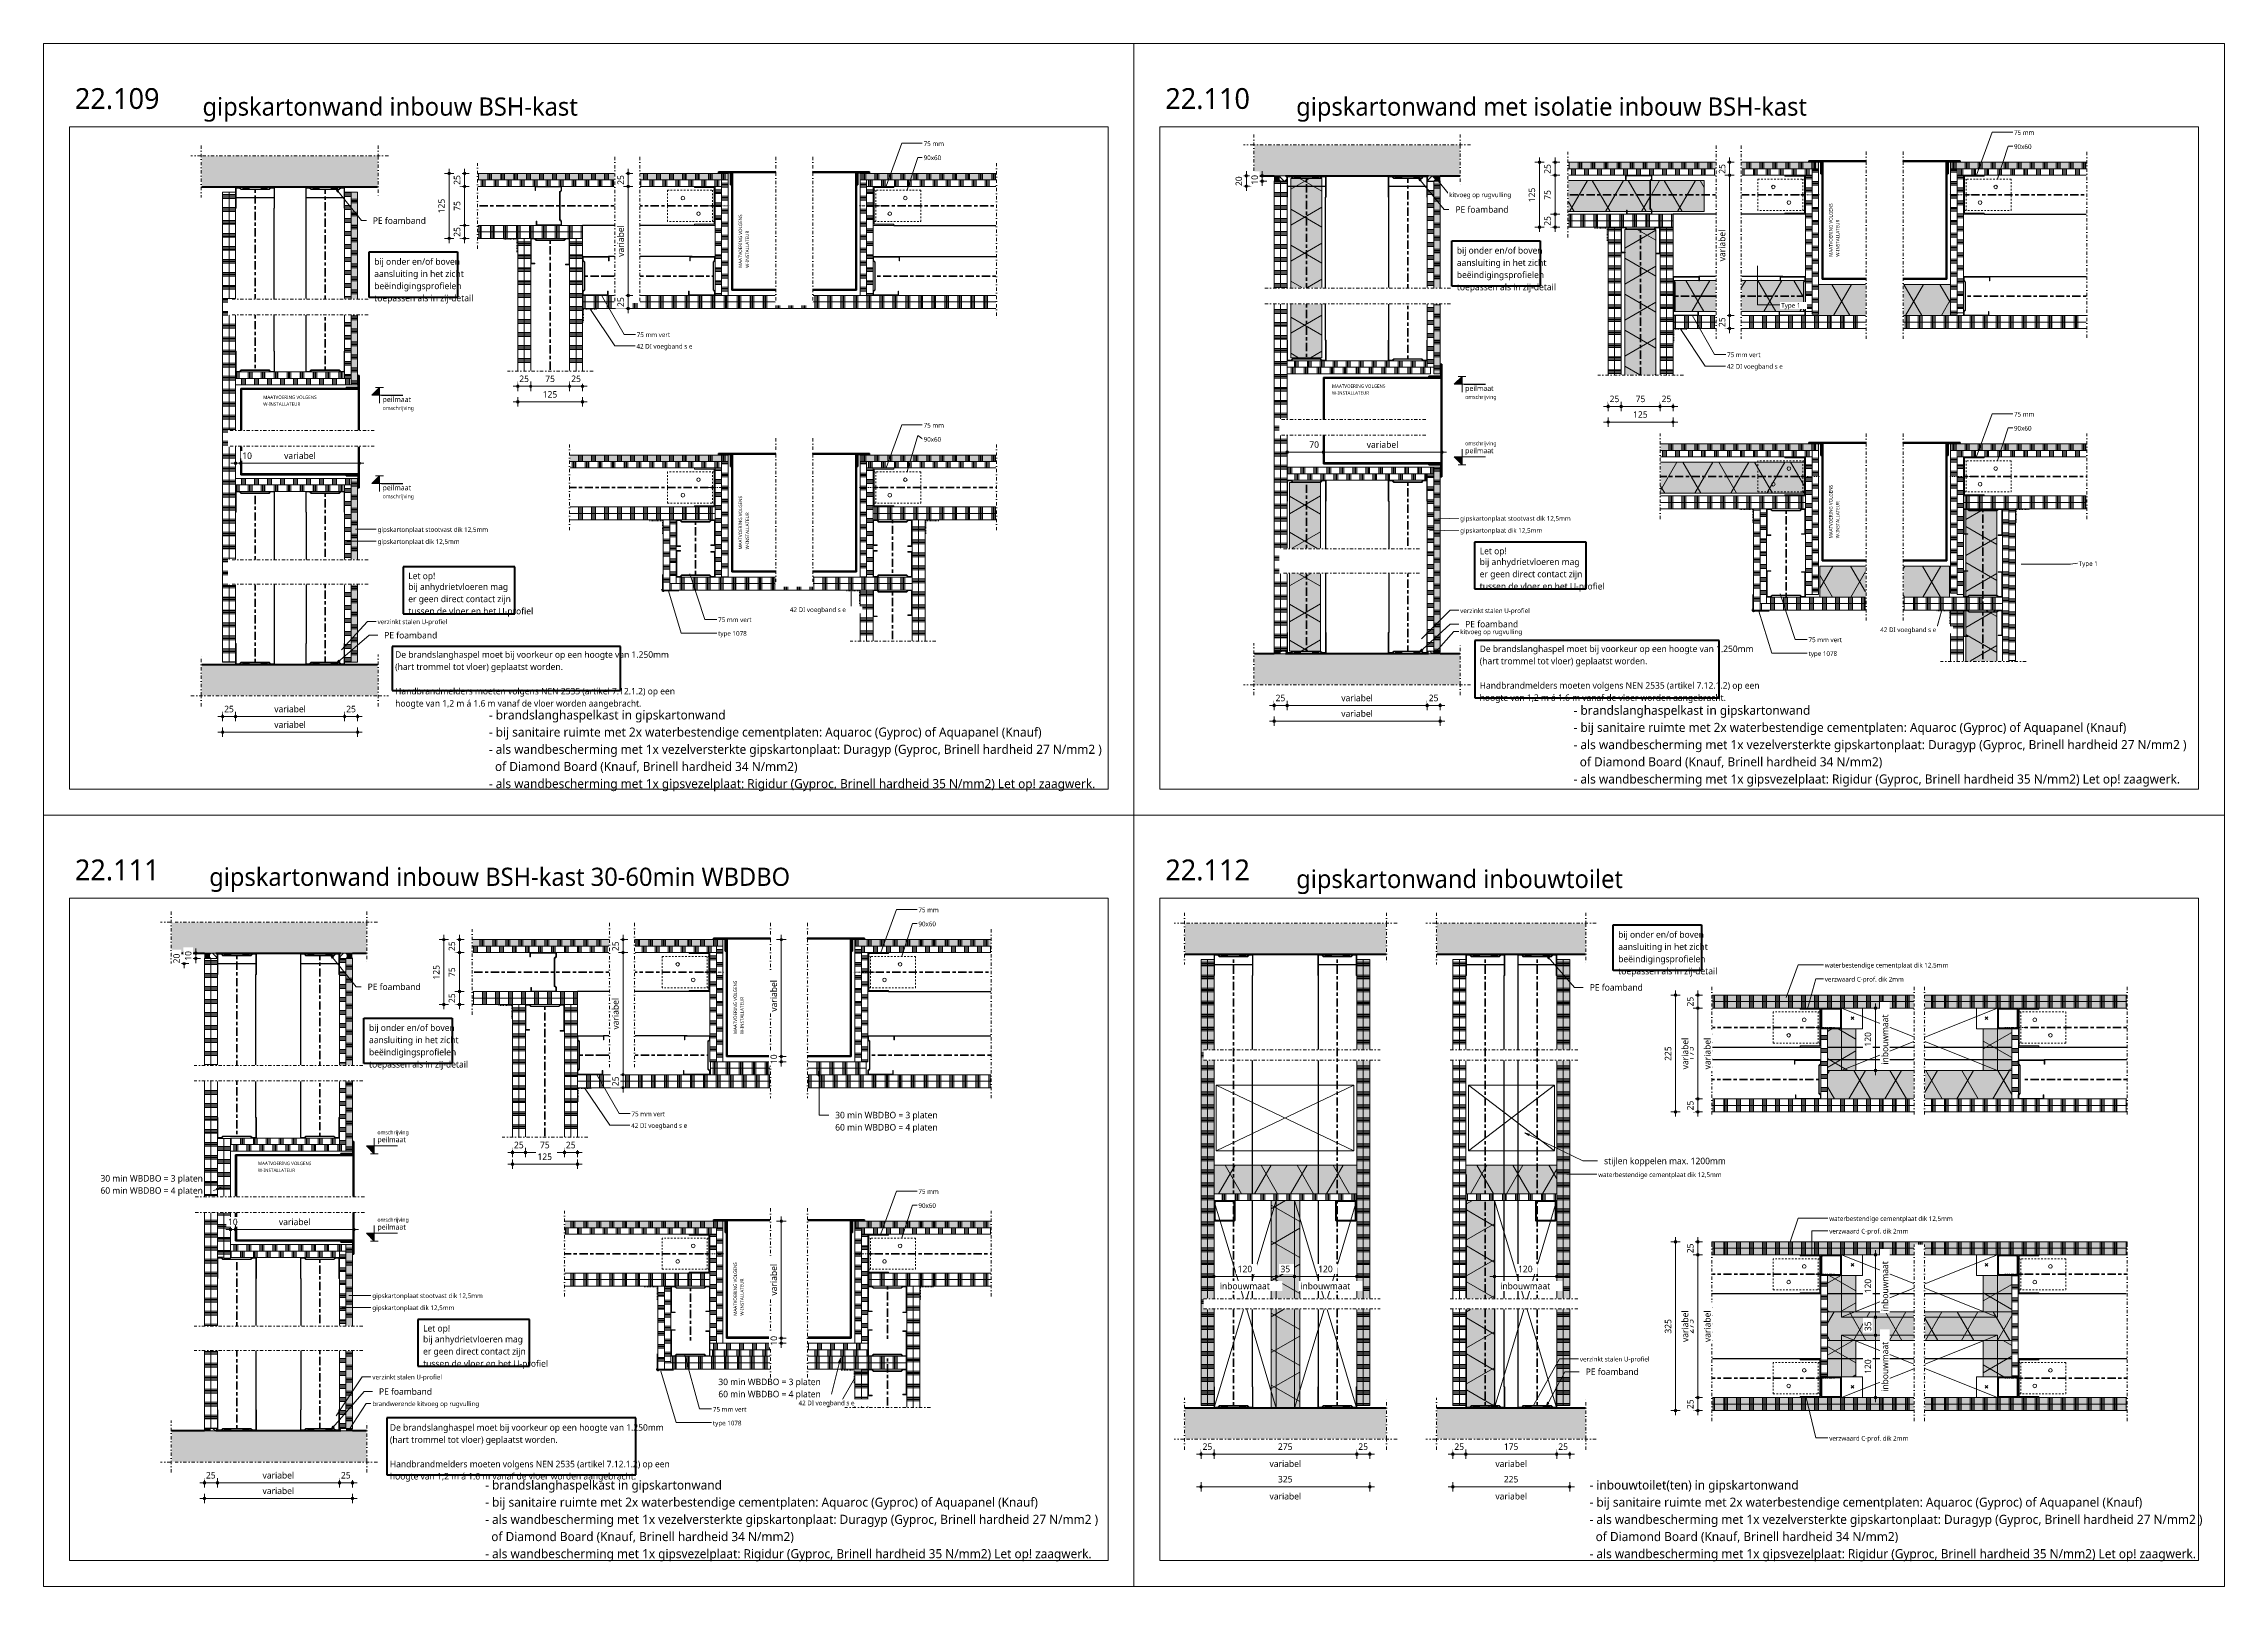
# Model space of a CAD drawing. Header units: millimetres. Extents: x -617 to 12931, y -7813 to -1363.
# Drawn here: x 8731 to 12931, y -4333 to -1363 of the extents above; entities that cross this region are included whole.
import ezdxf

# ---------------------------------------------------------------- set-up
doc = ezdxf.new("R2010")
doc.units = ezdxf.units.MM
for name, pattern in [('Center', [31.75, 6.35, -4.7625, 15.875, -4.7625]), ('Dash', [6.35, 3.175, -3.175]), ('Dash dot', [15.875, 6.35, -4.7625, 0, -4.7625]), ('Streep 1_5', [3, 1.5, -1.5]), ('Streep-stip _ detail', [4, 2, -1, 0, -1])]:
    doc.linetypes.add(name, pattern=pattern)
for name, color, linetype, lineweight in [('A-ANNO-DIMS', 211, 'Continuous', 13), ('A-ANNO-DIMS-5', 211, 'Continuous', 13), ('A-ANNO-IDEN', 131, 'Continuous', 18), ('A-ANNO-NOTE', 131, 'Continuous', 18), ('A-DETL', 90, 'Continuous', 13), ('A-DETL-CNTR', 5, 'Center', 35), ('A-DETL-GENF', 92, 'Continuous', 18), ('A-DETL-GENF-HDLN', 1, 'Dash', 18), ('A-DETL-MBND', 5, 'Continuous', 25), ('A-DETL-THIN', 151, 'Continuous', 18), ('G-ANNO-TEXT', 231, 'Continuous', 13)]:
    doc.layers.add(name, color=color, linetype=linetype, lineweight=lineweight)
doc.styles.add('Segoe UI', font='segoeui.ttf', dxfattribs={"height": 7.5})
doc.styles.add('Segoe UI_1', font='segoeui.ttf', dxfattribs={"height": 10})
doc.styles.add('Segoe UI_2', font='segoeui.ttf', dxfattribs={"height": 9})
doc.styles.add('Segoe UI_3', font='segoeui.ttf', dxfattribs={"height": 12.5})
doc.styles.add('Segoe UI_4', font='segoeui.ttf', dxfattribs={"height": 17.5})
doc.styles.add('Segoe UI_5', font='segoeui.ttf', dxfattribs={"height": 40})
doc.styles.add('Segoe UI_6', font='segoeui.ttf', dxfattribs={"height": 35})
doc.styles.add('Segoe UI_7', font='segoeui.ttf', dxfattribs={"height": 6.5})
doc.dimstyles.new('2_5_mm', dxfattribs={"dimscale": 304.8, "dimtxt": 13.092049, "dimasz": 0.016404, "dimexe": 0.029528, "dimexo": 0.0625, "dimgap": 0.014764, "dimtad": 1, "dimdec": 0, "dimzin": 0, "dimdsep": 46, "dimtxsty": 'Segoe UI_3', "dimblk1": 'DOTBLANK', "dimblk2": 'DOTBLANK', "dimsah": 1, "dimcen": 0.09, "dimdle": 0.029528, "dimazin": 0, "dimtfac": 1, "dimtdec": 4, "dimtix": 1, "dimtmove": 0, "dimatfit": 3, "dimfxl": 0.029528, "dimfxlon": 1, "dimtvp": 1, "dimtfill": 1, "dimtolj": 1, "dimtzin": 0, "dimarcsym": 2})
doc.dimstyles.new('2_5_mm_1', dxfattribs={"dimscale": 304.8, "dimtxt": 13.092049, "dimasz": 0.016404, "dimexe": 0.029528, "dimexo": 0.0625, "dimgap": 0.014764, "dimtad": 1, "dimdec": 0, "dimzin": 0, "dimdsep": 46, "dimtxsty": 'Segoe UI_3', "dimblk1": 'DOTBLANK', "dimblk2": 'DOTBLANK', "dimsah": 1, "dimcen": 0.09, "dimdle": 0.029528, "dimazin": 0, "dimtfac": 1, "dimtdec": 4, "dimtix": 1, "dimtmove": 2, "dimatfit": 3, "dimfxl": 0.029528, "dimfxlon": 1, "dimtvp": 1, "dimtfill": 1, "dimtolj": 1, "dimtzin": 0, "dimarcsym": 2})
doc.dimstyles.new('2_5_mm_2', dxfattribs={"dimscale": 304.8, "dimtxt": 13.092049, "dimasz": 0.016404, "dimexe": 0.029528, "dimexo": 0.0625, "dimgap": 0.014764, "dimtad": 1, "dimdec": 0, "dimzin": 0, "dimdsep": 46, "dimtxsty": 'Segoe UI_3', "dimblk1": 'DOTBLANK', "dimblk2": 'DOTBLANK', "dimsah": 1, "dimcen": 0.09, "dimdle": 0.029528, "dimazin": 0, "dimtfac": 1, "dimtdec": 4, "dimtix": 1, "dimtmove": 1, "dimatfit": 3, "dimfxl": 0.029528, "dimfxlon": 1, "dimtvp": 1, "dimtfill": 1, "dimtolj": 1, "dimtzin": 0, "dimarcsym": 2})
pattern_1 = [(60, (0, 60.8), (-51.9615, 30), []), (120, (0, 60.8), (-51.9615, -30), [])]
pattern_2 = [(300, (0, -60.8), (-51.962, -30), []), (240, (0, -60.8), (-51.962, 30), [])]

msp = doc.modelspace()

# ---------------------------------------------------------------- texts
at = {"layer": 'G-ANNO-TEXT', "color": 7, "attachment_point": 1}
for s, insert, char_height, width, style in [('22.109', (8791, -1448.8), 40, 201.624, 'Segoe UI_5'), ('gipskartonwand inbouw BSH-kast', (9036.7, -1466.8), 35, 907.109, 'Segoe UI_6'), ('22.110', (10891, -1448.8), 40, 201.624, 'Segoe UI_5'), ('gipskartonwand met isolatie inbouw BSH-kast', (11143.1, -1466.8), 35, 1235, 'Segoe UI_6'), ('PE foamband', (11449.8, -1676.2), 12.5, 125.063, 'Segoe UI_3'), ('PE foamband', (9364.8, -1697.6), 12.5, 125.063, 'Segoe UI_3'), ('bij onder en/of boven', (11452.5, -1755), 12.5, 205.232, 'Segoe UI_3'), ('aansluiting in het zicht', (9367.5, -1799.9), 12.5, 211.245, 'Segoe UI_3'), ('bij onder en/of boven', (9367.5, -1776.4), 12.5, 205.232, 'Segoe UI_3'), ('aansluiting in het zicht', (11452.5, -1778.5), 12.5, 211.245, 'Segoe UI_3'), ('beëindigingsprofielen', (11452.5, -1802), 12.5, 204.43, 'Segoe UI_3'), ('toepassen als in zij-detail', (9367.5, -1846.8), 12.5, 235.696, 'Segoe UI_3'), ('beëindigingsprofielen', (9367.5, -1823.3), 12.5, 204.43, 'Segoe UI_3'), ('toepassen als in zij-detail', (11452.5, -1825.5), 12.5, 235.696, 'Segoe UI_3'), ('W-INSTALLATEUR', (9153.7, -2053.9), 6.5, 92.996, 'Segoe UI_7'), ('MAATVOERING VOLGENS', (9153.7, -2040.6), 6.5, 134.283, 'Segoe UI_7'), ('W-INSTALLATEUR', (11212.1, -2032.5), 6.5, 92.996, 'Segoe UI_7'), ('MAATVOERING VOLGENS', (11212.1, -2019.3), 6.5, 134.283, 'Segoe UI_7'), ('Let op!', (11496.5, -2333.7), 12.5, 65.338, 'Segoe UI_3'), ('Let op!', (9433, -2381.6), 12.5, 65.338, 'Segoe UI_3'), ('er geen direct contact zijn', (11496.5, -2378), 12.5, 243.312, 'Segoe UI_3'), ('bij anhydrietvloeren mag', (11496.5, -2354.5), 12.5, 234.494, 'Segoe UI_3'), ('er geen direct contact zijn', (9433, -2425.9), 12.5, 243.312, 'Segoe UI_3'), ('bij anhydrietvloeren mag', (9433, -2402.4), 12.5, 234.494, 'Segoe UI_3'), ('tussen de vloer en het U-profiel', (11496.5, -2401.5), 12.5, 297.025, 'Segoe UI_3'), ('PE foamband', (11468.5, -2474.4), 12.5, 125.063, 'Segoe UI_3'), ('PE foamband', (9386.7, -2495.8), 12.5, 125.063, 'Segoe UI_3'), ('(hart trommel tot vloer) geplaatst worden.', (9407.7, -2556.5), 12.5, 394.43, 'Segoe UI_3'), ('De brandslanghaspel moet bij voorkeur op een hoogte van 1.250mm', (9407.7, -2533), 12.5, 647.764, 'Segoe UI_3'), ('(hart trommel tot vloer) geplaatst worden.', (11496.5, -2545.5), 12.5, 394.43, 'Segoe UI_3'), ('De brandslanghaspel moet bij voorkeur op een hoogte van 1.250mm', (11496.5, -2522), 12.5, 647.764, 'Segoe UI_3'), ('Handbrandmelders moeten volgens NEN 2535 (artikel 7.12.1.2) op een', (9407.7, -2603.5), 12.5, 662.996, 'Segoe UI_3'), ('Handbrandmelders moeten volgens NEN 2535 (artikel 7.12.1.2) op een', (11496.5, -2592.5), 12.5, 662.996, 'Segoe UI_3'), ('hoogte van 1,2 m á 1.6 m vanaf de vloer worden aangebracht.', (9407.7, -2627), 12.5, 581.624, 'Segoe UI_3'), ('- brandslanghaspelkast in gipskartonwand', (9588.2, -2646.7), 17.5, 558.776, 'Segoe UI_4'), ('hoogte van 1,2 m á 1.6 m vanaf de vloer worden aangebracht.', (11496.5, -2615.9), 12.5, 581.624, 'Segoe UI_3'), ('- brandslanghaspelkast in gipskartonwand', (11677.3, -2637.8), 17.5, 558.776, 'Segoe UI_4'), ('- bij sanitaire ruimte met 2x waterbestendige cementplaten: Aquaroc (Gyproc) of Aquapanel (Knauf)', (9588.2, -2679.8), 17.5, 1316.772, 'Segoe UI_4'), ('- bij sanitaire ruimte met 2x waterbestendige cementplaten: Aquaroc (Gyproc) of Aquapanel (Knauf)', (11677.3, -2670.8), 17.5, 1316.772, 'Segoe UI_4'), ('- als wandbescherming met 1x vezelversterkte gipskartonplaat: Duragyp (Gyproc, Brinell hardheid 27 N/mm2 )', (9588.2, -2712.9), 17.5, 1455.063, 'Segoe UI_4'), ('- als wandbescherming met 1x vezelversterkte gipskartonplaat: Duragyp (Gyproc, Brinell hardheid 27 N/mm2 )', (11677.3, -2703.9), 17.5, 1455.063, 'Segoe UI_4'), ('  of Diamond Board (Knauf, Brinell hardheid 34 N/mm2)', (9588.2, -2746), 17.5, 736.751, 'Segoe UI_4'), ('- als wandbescherming met 1x gipsvezelplaat: Rigidur (Gyproc, Brinell hardheid 35 N/mm2) Let op! zaagwerk.', (11677.3, -2770.1), 17.5, 1444.24, 'Segoe UI_4'), ('  of Diamond Board (Knauf, Brinell hardheid 34 N/mm2)', (11677.3, -2737), 17.5, 736.751, 'Segoe UI_4'), ('- als wandbescherming met 1x gipsvezelplaat: Rigidur (Gyproc, Brinell hardheid 35 N/mm2) Let op! zaagwerk.', (9588.2, -2779), 17.5, 1444.24, 'Segoe UI_4'), ('22.111', (8791, -2933.8), 40, 201.624, 'Segoe UI_5'), ('22.112', (10891, -2933.8), 40, 201.624, 'Segoe UI_5'), ('gipskartonwand inbouw BSH-kast 30-60min WBDBO', (9049.7, -2949.6), 35, 1414.177, 'Segoe UI_6'), ('gipskartonwand inbouwtoilet', (11143.1, -2953.7), 35, 786.055, 'Segoe UI_6'), ('aansluiting in het zicht', (11763.3, -3095.5), 12.5, 211.245, 'Segoe UI_3'), ('bij onder en/of boven', (11763.3, -3072), 12.5, 205.232, 'Segoe UI_3'), ('toepassen als in zij-detail', (11763.3, -3142.5), 12.5, 235.696, 'Segoe UI_3'), ('beëindigingsprofielen', (11763.3, -3119), 12.5, 204.43, 'Segoe UI_3'), ('PE foamband', (9354.7, -3172.7), 12.5, 125.063, 'Segoe UI_3'), ('PE foamband', (11708.5, -3173.8), 12.5, 125.063, 'Segoe UI_3'), ('aansluiting in het zicht', (9357.4, -3274.9), 12.5, 211.245, 'Segoe UI_3'), ('bij onder en/of boven', (9357.4, -3251.5), 12.5, 205.232, 'Segoe UI_3'), ('beëindigingsprofielen', (9357.4, -3298.4), 12.5, 204.43, 'Segoe UI_3'), ('toepassen als in zij-detail', (9357.4, -3321.9), 12.5, 235.696, 'Segoe UI_3'), ('30 min WBDBO = 3 platen', (10255.2, -3419.6), 12.5, 248.924, 'Segoe UI_3'), ('60 min WBDBO = 4 platen', (10255.2, -3443.1), 12.5, 248.924, 'Segoe UI_3'), ('MAATVOERING VOLGENS', (9143.6, -3515.7), 6.5, 134.283, 'Segoe UI_7'), ('stijlen koppelen max. 1200mm', (11736, -3507.9), 12.5, 287.004, 'Segoe UI_3'), ('30 min WBDBO = 3 platen', (8840.2, -3541.4), 12.5, 248.924, 'Segoe UI_3'), ('60 min WBDBO = 4 platen', (8840.2, -3564.8), 12.5, 248.924, 'Segoe UI_3'), ('W-INSTALLATEUR', (9143.6, -3529), 6.5, 92.996, 'Segoe UI_7'), ('bij anhydrietvloeren mag', (9461.5, -3851), 12.5, 234.494, 'Segoe UI_3'), ('Let op!', (9461.5, -3830.1), 12.5, 65.338, 'Segoe UI_3'), ('er geen direct contact zijn', (9461.5, -3874.4), 12.5, 243.312, 'Segoe UI_3'), ('30 min WBDBO = 3 platen', (10030.2, -3933.2), 12.5, 248.924, 'Segoe UI_3'), ('PE foamband', (11700.7, -3913.7), 12.5, 125.063, 'Segoe UI_3'), ('PE foamband', (9376.6, -3951.9), 12.5, 125.063, 'Segoe UI_3'), ('De brandslanghaspel moet bij voorkeur op een hoogte van 1.250mm', (9397.6, -4021), 12.5, 647.764, 'Segoe UI_3'), ('(hart trommel tot vloer) geplaatst worden.', (9397.6, -4044.4), 12.5, 394.43, 'Segoe UI_3'), ('hoogte van 1,2 m á 1.6 m vanaf de vloer worden aangebracht.', (9397.6, -4114.9), 12.5, 581.624, 'Segoe UI_3'), ('Handbrandmelders moeten volgens NEN 2535 (artikel 7.12.1.2) op een', (9397.6, -4091.4), 12.5, 662.996, 'Segoe UI_3'), ('- brandslanghaspelkast in gipskartonwand', (9581.1, -4129.2), 17.5, 558.776, 'Segoe UI_4'), ('- inbouwtoilet(ten) in gipskartonwand', (11708, -4129.2), 17.5, 499.451, 'Segoe UI_4'), ('- bij sanitaire ruimte met 2x waterbestendige cementplaten: Aquaroc (Gyproc) of Aquapanel (Knauf)', (9581.1, -4162.3), 17.5, 1316.772, 'Segoe UI_4'), ('- als wandbescherming met 1x vezelversterkte gipskartonplaat: Duragyp (Gyproc, Brinell hardheid 27 N/mm2 )', (9581.1, -4195.4), 17.5, 1455.063, 'Segoe UI_4'), ('- bij sanitaire ruimte met 2x waterbestendige cementplaten: Aquaroc (Gyproc) of Aquapanel (Knauf)', (11708, -4162.3), 17.5, 1316.772, 'Segoe UI_4'), ('- als wandbescherming met 1x vezelversterkte gipskartonplaat: Duragyp (Gyproc, Brinell hardheid 27 N/mm2 )', (11708, -4195.4), 17.5, 1455.063, 'Segoe UI_4'), ('  of Diamond Board (Knauf, Brinell hardheid 34 N/mm2)', (9581.1, -4228.5), 17.5, 736.751, 'Segoe UI_4'), ('  of Diamond Board (Knauf, Brinell hardheid 34 N/mm2)', (11708, -4228.5), 17.5, 736.751, 'Segoe UI_4'), ('- als wandbescherming met 1x gipsvezelplaat: Rigidur (Gyproc, Brinell hardheid 35 N/mm2) Let op! zaagwerk.', (9581.1, -4261.5), 17.5, 1444.24, 'Segoe UI_4'), ('- als wandbescherming met 1x gipsvezelplaat: Rigidur (Gyproc, Brinell hardheid 35 N/mm2) Let op! zaagwerk.', (11708, -4261.5), 17.5, 1444.24, 'Segoe UI_4')]:
    msp.add_mtext(s, dxfattribs=dict(at, insert=insert, char_height=char_height, width=width, style=style))
at = {"layer": 'G-ANNO-TEXT', "color": 7, "char_height": 6.5, "attachment_point": 1, "rotation": 90, "style": 'Segoe UI_7'}
for s, insert, width in [('MAATVOERING VOLGENS', (12169.5, -1773.4), 134.283), ('MAATVOERING VOLGENS', (10069.5, -1794.8), 134.283), ('W-INSTALLATEUR', (12182.7, -1773.4), 92.996), ('W-INSTALLATEUR', (10082.7, -1794.8), 92.996), ('MAATVOERING VOLGENS', (12169.5, -2315.5), 134.283), ('MAATVOERING VOLGENS', (10069.5, -2336.9), 134.283), ('W-INSTALLATEUR', (10082.7, -2336.9), 92.996), ('W-INSTALLATEUR', (12182.7, -2315.5), 92.996), ('MAATVOERING VOLGENS', (10059.4, -3269.8), 134.283), ('W-INSTALLATEUR', (10072.6, -3269.8), 92.996), ('MAATVOERING VOLGENS', (10059.4, -3812), 134.283), ('W-INSTALLATEUR', (10072.6, -3812), 92.996)]:
    msp.add_mtext(s, dxfattribs=dict(at, insert=insert, width=width))

# ---------------------------------------------------------------- blocks, each defined once
blk = doc.blocks.new('42 isolatie - Type 1-3760053-22_1 Principedetails metalstud')
at = {"layer": 'A-DETL-GENF'}
h = blk.add_hatch(color=256, dxfattribs=at)
h.paths.add_polyline_path([(400.3, 55.8), (210.3, 55.8), (210.3, 0.8), (400.3, 0.8)])
h.paths.add_polyline_path([(188.8, 0.8), (188.8, 55.8), (0.3, 55.8), (0.3, 0.8), (111.4, 0.8)])
at = {"layer": 'A-DETL-GENF', "lineweight": 13}
h = blk.add_hatch(dxfattribs=at)
h.set_pattern_fill('FP_1', color=256, style=0, pattern_type=2)
h.set_pattern_definition(pattern_1)
h.paths.add_polyline_path([(400.3, 55.8), (210.3, 55.8), (210.3, 0.8), (400.3, 0.8)])
h.paths.add_polyline_path([(188.8, 0.8), (188.8, 55.8), (0.3, 55.8), (0.3, 0.8), (111.4, 0.8)])
at = {"layer": 'A-DETL-GENF'}
for p, q in [((188.8, 55.8), (0.3, 55.8)), ((0.3, 55.8), (0.3, 0.8)), ((188.8, 55.8), (0.3, 55.8)), ((400.3, 55.8), (210.3, 55.8)), ((400.3, 55.8), (210.3, 55.8)), ((400.3, 0.8), (400.3, 55.8)), ((0.3, 0.8), (188.8, 0.8)), ((0.3, 0.8), (188.8, 0.8)), ((210.3, 0.8), (400.3, 0.8)), ((210.3, 0.8), (400.3, 0.8))]:
    blk.add_line(p, q, dxfattribs=at)
blk = doc.blocks.new('42 isolatie - Type 1-V1-22_1 Principedetails metalstud')
at = {"layer": 'A-DETL-GENF'}
h = blk.add_hatch(color=256, dxfattribs=at)
h.paths.add_polyline_path([(400.3, 48.8), (396.3, 48.8), (396.3, 25.8), (400.3, 25.8), (400.3, 28.8)])
h.paths.add_polyline_path([(400.3, 7.4), (400.3, 13.8), (396.3, 13.8), (396.3, 10.8), (399.3, 7.8), (399.3, 0.8), (400.3, 0.8)])
h.paths.add_polyline_path([(398.3, 0.8), (398.3, 7.4), (395.3, 10.4), (395.3, 55.8), (210.3, 55.8), (210.3, 0.8), (396.3, 0.8)])
h.paths.add_polyline_path([(188.8, 48.8), (188.8, 55.8), (0.3, 55.8), (0.3, 0.8), (188.8, 0.8), (188.8, 28.8)])
at = {"layer": 'A-DETL-GENF', "lineweight": 13}
h = blk.add_hatch(dxfattribs=at)
h.set_pattern_fill('FP_1', color=256, style=0, pattern_type=2)
h.set_pattern_definition(pattern_1)
h.paths.add_polyline_path([(400.3, 48.8), (396.3, 48.8), (396.3, 25.8), (400.3, 25.8), (400.3, 28.8)])
h.paths.add_polyline_path([(400.3, 13.8), (396.3, 13.8), (396.3, 10.8), (399.3, 7.8), (399.3, 0.8), (400.3, 0.8), (400.3, 10.8)])
h.paths.add_polyline_path([(398.3, 0.8), (398.3, 7.4), (395.3, 10.4), (395.3, 55.8), (210.3, 55.8), (210.3, 0.8), (396.3, 0.8)])
h.paths.add_polyline_path([(188.8, 48.8), (188.8, 55.8), (0.3, 55.8), (0.3, 0.8), (188.8, 0.8), (188.8, 28.8)])
at = {"layer": 'A-DETL-GENF'}
for p, q in [((188.8, 55.8), (0.3, 55.8)), ((0.3, 55.8), (0.3, 0.8)), ((188.8, 55.8), (0.3, 55.8)), ((395.3, 55.8), (210.3, 55.8)), ((395.3, 55.8), (210.3, 55.8)), ((0.3, 0.8), (188.8, 0.8)), ((0.3, 0.8), (188.8, 0.8)), ((210.3, 0.8), (359.3, 0.8)), ((210.3, 0.8), (359.3, 0.8)), ((359.3, 0.8), (398.3, 0.8)), ((399.3, 0.8), (400.3, 0.8)), ((399.3, 0.8), (400.3, 0.8))]:
    blk.add_line(p, q, dxfattribs=at)
blk = doc.blocks.new('42 isolatie - Type 1-3760056-22_1 Principedetails metalstud')
at = {"layer": 'A-DETL-GENF'}
h = blk.add_hatch(color=256, dxfattribs=at)
h.paths.add_polyline_path([(355.3, 0.8), (355.3, 55.8), (188, 55.8), (188, 0.8), (300.3, 0.8)])
h.paths.add_polyline_path([(166.5, 0.8), (166.5, 55.8), (0.3, 55.8), (0.3, 0.8), (55.3, 0.8)])
at = {"layer": 'A-DETL-GENF', "lineweight": 13}
h = blk.add_hatch(dxfattribs=at)
h.set_pattern_fill('FP_1', color=256, style=0, pattern_type=2)
h.set_pattern_definition(pattern_1)
h.paths.add_polyline_path([(355.3, 0.8), (355.3, 55.8), (188, 55.8), (188, 0.8), (300.3, 0.8)])
h.paths.add_polyline_path([(166.5, 0.8), (166.5, 55.8), (0.3, 55.8), (0.3, 0.8), (55.3, 0.8)])
at = {"layer": 'A-DETL-GENF'}
for p, q in [((55.3, 55.8), (0.3, 55.8)), ((0.3, 55.8), (0.3, 0.8)), ((0.3, 55.8), (0.3, 0.8)), ((166.5, 55.8), (55.3, 55.8)), ((166.5, 55.8), (55.3, 55.8)), ((300.3, 55.8), (188, 55.8)), ((300.3, 55.8), (188, 55.8)), ((355.3, 55.8), (300.3, 55.8)), ((355.3, 0.8), (355.3, 55.8)), ((355.3, 0.8), (355.3, 55.8)), ((0.3, 0.8), (55.3, 0.8)), ((55.3, 0.8), (166.5, 0.8)), ((55.3, 0.8), (166.5, 0.8)), ((188, 0.8), (300.3, 0.8)), ((188, 0.8), (300.3, 0.8)), ((300.3, 0.8), (355.3, 0.8))]:
    blk.add_line(p, q, dxfattribs=at)
blk = doc.blocks.new('42 isolatie - Type 1-3760057-22_1 Principedetails metalstud')
at = {"layer": 'A-DETL-GENF'}
blk.add_hatch(color=256, dxfattribs=at).paths.add_polyline_path([(70.2, 55.8), (0.3, 55.8), (0.3, 0.8), (70.2, 0.8), (70.2, 38.7)])
at = {"layer": 'A-DETL-GENF', "lineweight": 13}
h = blk.add_hatch(dxfattribs=at)
h.set_pattern_fill('FP_1', color=256, style=0, pattern_type=2)
h.set_pattern_definition(pattern_1)
h.paths.add_polyline_path([(70.2, 55.8), (0.3, 55.8), (0.3, 0.8), (70.2, 0.8), (70.2, 38.7)])
at = {"layer": 'A-DETL-GENF'}
for p, q in [((70.2, 55.8), (0.3, 55.8)), ((0.3, 55.8), (0.3, 0.8)), ((70.2, 55.8), (0.3, 55.8)), ((0.3, 55.8), (0.3, 0.8)), ((70.2, 0.8), (70.2, 55.8)), ((70.2, 0.8), (70.2, 55.8)), ((0.3, 0.8), (70.2, 0.8))]:
    blk.add_line(p, q, dxfattribs=at)
blk = doc.blocks.new('42 isolatie - Type 1-3760058-22_1 Principedetails metalstud')
at = {"layer": 'A-DETL-GENF'}
blk.add_hatch(color=256, dxfattribs=at).paths.add_polyline_path([(70.2, -55.8), (70.2, -0.8), (0.3, -0.8), (0.3, -55.8)])
at = {"layer": 'A-DETL-GENF', "lineweight": 13}
h = blk.add_hatch(dxfattribs=at)
h.set_pattern_fill('FP_2', color=256, style=0, pattern_type=2)
h.set_pattern_definition(pattern_2)
h.paths.add_polyline_path([(70.2, -55.8), (70.2, -0.8), (0.3, -0.8), (0.3, -55.8)])
at = {"layer": 'A-DETL-GENF'}
for p, q in [((70.2, -0.8), (0.3, -0.8)), ((0.3, -0.8), (0.3, -55.8)), ((0.3, -0.8), (0.3, -55.8)), ((70.2, -55.8), (70.2, -0.8)), ((70.2, -55.8), (70.2, -0.8)), ((0.3, -55.8), (70.2, -55.8)), ((0.3, -55.8), (70.2, -55.8))]:
    blk.add_line(p, q, dxfattribs=at)
blk = doc.blocks.new('42 isolatie - Type 1-3760054-22_1 Principedetails metalstud')
at = {"layer": 'A-DETL-GENF'}
blk.add_hatch(color=256, dxfattribs=at).paths.add_polyline_path([(275.3, 0.8), (275.3, 55.8), (0.3, 55.8), (0.3, 0.8), (161.7, 0.8)])
at = {"layer": 'A-DETL-GENF', "lineweight": 13}
h = blk.add_hatch(dxfattribs=at)
h.set_pattern_fill('FP_1', color=256, style=0, pattern_type=2)
h.set_pattern_definition(pattern_1)
h.paths.add_polyline_path([(275.3, 0.8), (275.3, 55.8), (0.3, 55.8), (0.3, 0.8), (161.7, 0.8)])
at = {"layer": 'A-DETL-GENF'}
for p, q in [((275.3, 55.8), (0.3, 55.8)), ((0.3, 55.8), (0.3, 0.8)), ((275.3, 55.8), (0.3, 55.8)), ((275.3, 0.8), (275.3, 55.8)), ((0.3, 0.8), (275.3, 0.8))]:
    blk.add_line(p, q, dxfattribs=at)
blk = doc.blocks.new('42 isolatie - Type 1-3760055-22_1 Principedetails metalstud')
at = {"layer": 'A-DETL-GENF'}
blk.add_hatch(color=256, dxfattribs=at).paths.add_polyline_path([(175.3, 0.8), (175.3, 55.8), (0.3, 55.8), (0.3, 0.8), (146.9, 0.8)])
at = {"layer": 'A-DETL-GENF', "lineweight": 13}
h = blk.add_hatch(dxfattribs=at)
h.set_pattern_fill('FP_1', color=256, style=0, pattern_type=2)
h.set_pattern_definition(pattern_1)
h.paths.add_polyline_path([(175.3, 0.8), (175.3, 55.8), (0.3, 55.8), (0.3, 0.8), (146.9, 0.8)])
at = {"layer": 'A-DETL-GENF'}
for p, q in [((175.3, 55.8), (0.3, 55.8)), ((0.3, 55.8), (0.3, 0.8)), ((175.3, 55.8), (0.3, 55.8)), ((175.3, 0.8), (175.3, 55.8)), ((0.3, 0.8), (175.3, 0.8))]:
    blk.add_line(p, q, dxfattribs=at)
blk = doc.blocks.new('42 isolatie - Type 1-V2-22_1 Principedetails metalstud')
at = {"layer": 'A-DETL-GENF'}
h = blk.add_hatch(color=256, dxfattribs=at)
h.paths.add_polyline_path([(355.3, 0.8), (355.3, 55.8), (188, 55.8), (188, 0.8), (273.3, 0.8)])
h.paths.add_polyline_path([(166.5, 0.8), (166.5, 55.8), (0.3, 55.8), (0.3, 0.8), (55.3, 0.8)])
at = {"layer": 'A-DETL-GENF', "lineweight": 13}
h = blk.add_hatch(dxfattribs=at)
h.set_pattern_fill('FP_1', color=256, style=0, pattern_type=2)
h.set_pattern_definition(pattern_1)
h.paths.add_polyline_path([(355.3, 0.8), (355.3, 55.8), (188, 55.8), (188, 0.8), (273.3, 0.8)])
h.paths.add_polyline_path([(166.5, 0.8), (166.5, 55.8), (0.3, 55.8), (0.3, 0.8), (55.3, 0.8)])
at = {"layer": 'A-DETL-GENF'}
for p, q in [((55.3, 55.8), (0.3, 55.8)), ((0.3, 55.8), (0.3, 0.8)), ((0.3, 55.8), (0.3, 27)), ((166.5, 55.8), (55.3, 55.8)), ((166.5, 55.8), (55.3, 55.8)), ((300.3, 55.8), (188, 55.8)), ((300.3, 55.8), (188, 55.8)), ((355.3, 55.8), (300.3, 55.8)), ((355.3, 0.8), (355.3, 55.8)), ((355.3, 0.8), (355.3, 55.8)), ((0.3, 0.8), (166.5, 0.8)), ((188, 0.8), (355.3, 0.8))]:
    blk.add_line(p, q, dxfattribs=at)
blk = doc.blocks.new('42 isolatie - Type 1-3760059-22_1 Principedetails metalstud')
at = {"layer": 'A-DETL-GENF'}
blk.add_hatch(color=256, dxfattribs=at).paths.add_polyline_path([(80.3, 55.8), (0.3, 55.8), (0.3, 0.8), (80.3, 0.8), (80.3, 38.7)])
at = {"layer": 'A-DETL-GENF', "lineweight": 13}
h = blk.add_hatch(dxfattribs=at)
h.set_pattern_fill('FP_1', color=256, style=0, pattern_type=2)
h.set_pattern_definition(pattern_1)
h.paths.add_polyline_path([(80.3, 55.8), (0.3, 55.8), (0.3, 0.8), (80.3, 0.8), (80.3, 38.7)])
at = {"layer": 'A-DETL-GENF'}
for p, q in [((80.3, 55.8), (0.3, 55.8)), ((0.3, 55.8), (0.3, 26.3)), ((80.3, 55.8), (0.3, 55.8)), ((0.3, 55.8), (0.3, 26.3)), ((80.3, 0.8), (80.3, 55.8)), ((80.3, 0.8), (80.3, 55.8)), ((0.3, 26.3), (0.3, 0.8)), ((0.3, 0.8), (80.3, 0.8))]:
    blk.add_line(p, q, dxfattribs=at)
blk = doc.blocks.new('42 isolatie - Type 1-3760060-22_1 Principedetails metalstud')
at = {"layer": 'A-DETL-GENF'}
blk.add_hatch(color=256, dxfattribs=at).paths.add_polyline_path([(80.3, -55.8), (80.3, -0.8), (0.3, -0.8), (0.3, -55.8)])
at = {"layer": 'A-DETL-GENF', "lineweight": 13}
h = blk.add_hatch(dxfattribs=at)
h.set_pattern_fill('FP_2', color=256, style=0, pattern_type=2)
h.set_pattern_definition(pattern_2)
h.paths.add_polyline_path([(80.3, -55.8), (80.3, -0.8), (0.3, -0.8), (0.3, -55.8)])
at = {"layer": 'A-DETL-GENF'}
for p, q in [((80.3, -0.8), (0.3, -0.8)), ((0.3, -0.8), (0.3, -26.3)), ((80.3, -0.8), (0.3, -0.8)), ((0.3, -26.3), (0.3, -55.8)), ((0.3, -26.3), (0.3, -55.8)), ((80.3, -55.8), (80.3, -0.8)), ((80.3, -55.8), (80.3, -0.8)), ((0.3, -55.8), (80.3, -55.8)), ((0.3, -55.8), (80.3, -55.8))]:
    blk.add_line(p, q, dxfattribs=at)
blk = doc.blocks.new('40  gipsplaat - D12_5-2957512-22_1 Principedetails metalstud')
at = {"layer": 'A-DETL-GENF', "lineweight": 13}
h = blk.add_hatch(dxfattribs=at)
h.set_pattern_fill('FP_312', color=256, style=0, pattern_type=2)
h.set_pattern_definition([(270, (10026.492, -2167.628), (25, 1e-15), []), (270, (10023.992, -2167.628), (25, 1e-15), []), (270, (10021.492, -2167.628), (25, 1e-15), []), (270, (10018.992, -2167.628), (25, 1e-15), [])])
h.paths.add_polyline_path([(52.5, 12.5), (0, 12.5), (0, 0), (291.7, 0), (291.7, 12.5), (65.7, 12.5)])
at = {"layer": 'A-DETL-GENF'}
for p, q in [((12.5, 12.5), (0, 12.5)), ((0, 12.5), (0, 0)), ((0, 12.5), (0, 0)), ((0, 0), (291.7, 0)), ((13.5, 12.5), (12.5, 12.5)), ((13.5, 12.5), (12.5, 12.5)), ((52.5, 12.5), (13.5, 12.5)), ((291.7, 12.5), (52.5, 12.5)), ((291.7, 12.5), (52.5, 12.5))]:
    blk.add_line(p, q, dxfattribs=at)
blk = doc.blocks.new('40  gipsplaat - stootvast D12_5-2957513-22_1 Principedetails metalstud')
at = {"layer": 'A-DETL-GENF'}
blk.add_hatch(color=256, dxfattribs=at).paths.add_polyline_path([(0, 12.5), (0, 0), (304.2, 0), (304.2, 12.5), (12.5, 12.5)])
at = {"layer": 'A-DETL-GENF', "lineweight": 13}
h = blk.add_hatch(dxfattribs=at)
h.set_pattern_fill('FP_313', color=256, style=0, pattern_type=2)
h.set_pattern_definition([(270, (10038.992, -2155.128), (25, 1e-15), []), (270, (10036.492, -2155.128), (25, 1e-15), []), (270, (10033.992, -2155.128), (25, 1e-15), []), (270, (10031.492, -2155.128), (25, 1e-15), [])])
h.paths.add_polyline_path([(12.5, 12.5), (0, 12.5), (0, 0), (304.2, 0), (304.2, 12.5), (78.2, 12.5)])
at = {"layer": 'A-DETL-GENF'}
for p, q in [((12.5, 12.5), (0, 12.5)), ((0, 12.5), (0, 0)), ((0, 12.5), (0, 0)), ((0, 0), (304.2, 0)), ((0, 0), (304.2, 0)), ((304.2, 12.5), (12.5, 12.5)), ((304.2, 12.5), (12.5, 12.5))]:
    blk.add_line(p, q, dxfattribs=at)
blk = doc.blocks.new('40  gipsplaat - D12_5-2957514-22_1 Principedetails metalstud')
at = {"layer": 'A-DETL-GENF', "lineweight": 13}
h = blk.add_hatch(dxfattribs=at)
h.set_pattern_fill('FP_314', color=256, style=0, pattern_type=2)
h.set_pattern_definition([(270, (10013.992, -2267.628), (25, 1e-15), []), (270, (10011.492, -2267.628), (25, 1e-15), []), (270, (10008.992, -2267.628), (25, 1e-15), []), (270, (10006.492, -2267.628), (25, 1e-15), [])])
h.paths.add_polyline_path([(11, 12.5), (0, 12.5), (0, 0), (279.2, 0), (279.2, 12.5), (53.2, 12.5)])
at = {"layer": 'A-DETL-GENF'}
for p, q in [((1, 12.5), (0, 12.5)), ((0, 12.5), (0, 0)), ((1, 12.5), (0, 12.5)), ((0, 12.5), (0, 0)), ((0, 0), (279.2, 0)), ((8, 12.5), (1, 12.5)), ((67, 12.5), (8, 12.5)), ((67, 12.5), (8, 12.5)), ((74, 12.5), (67, 12.5)), ((75, 12.5), (74, 12.5)), ((75, 12.5), (74, 12.5)), ((100, 12.5), (75, 12.5)), ((279.2, 12.5), (100, 12.5)), ((279.2, 12.5), (100, 12.5))]:
    blk.add_line(p, q, dxfattribs=at)
blk = doc.blocks.new('40  gipsplaat - D12_5-V256-22_1 Principedetails metalstud')
at = {"layer": 'A-DETL-GENF', "lineweight": 13}
h = blk.add_hatch(dxfattribs=at)
h.set_pattern_fill('FP_315', color=256, style=0, pattern_type=2)
h.set_pattern_definition([(270, (10013.992, -2255.128), (25, 1e-15), []), (270, (10011.492, -2255.128), (25, 1e-15), []), (270, (10008.992, -2255.128), (25, 1e-15), []), (270, (10006.492, -2255.128), (25, 1e-15), [])])
h.paths.add_polyline_path([(0, 12.5), (0, 0), (279.2, 0), (279.2, 12.5), (53.2, 12.5)])
at = {"layer": 'A-DETL-GENF'}
for p, q in [((279.2, 12.5), (0, 12.5)), ((0, 12.5), (0, 0)), ((279.2, 12.5), (0, 12.5)), ((0, 0), (1, 0)), ((0, 0), (1, 0)), ((1, 0), (40, 0)), ((40, 0), (279.2, 0)), ((40, 0), (279.2, 0))]:
    blk.add_line(p, q, dxfattribs=at)
blk = doc.blocks.new('40  gipsplaat - D12_5-2957515-22_1 Principedetails metalstud')
at = {"layer": 'A-DETL-GENF', "lineweight": 13}
h = blk.add_hatch(dxfattribs=at)
h.set_pattern_fill('FP_316', color=256, style=0, pattern_type=2)
h.set_pattern_definition([(270, (10393.337, -2402.628), (25, 1e-15), []), (270, (10390.837, -2402.628), (25, 1e-15), []), (270, (10388.337, -2402.628), (25, 1e-15), []), (270, (10385.837, -2402.628), (25, 1e-15), [])])
h.paths.add_polyline_path([(11, 12.5), (0, 12.5), (0, 0), (190.4, 0), (190.4, 6.5), (263.7, 6.5), (263.7, 0), (466.8, 0), (466.8, 12.5), (21.2, 12.5)])
at = {"layer": 'A-DETL-GENF'}
for p, q in [((1, 12.5), (0, 12.5)), ((0, 12.5), (0, 0)), ((1, 12.5), (0, 12.5)), ((0, 12.5), (0, 0)), ((0, 0), (190.4, 0)), ((8, 12.5), (1, 12.5)), ((67, 12.5), (8, 12.5)), ((67, 12.5), (8, 12.5)), ((74, 12.5), (67, 12.5)), ((75, 12.5), (74, 12.5)), ((75, 12.5), (74, 12.5)), ((100, 12.5), (75, 12.5)), ((466.8, 12.5), (100, 12.5)), ((466.8, 12.5), (100, 12.5)), ((263.7, 0), (466.8, 0))]:
    blk.add_line(p, q, dxfattribs=at)
blk = doc.blocks.new('40  gipsplaat - D12_5-2957516-22_1 Principedetails metalstud')
at = {"layer": 'A-DETL-GENF', "lineweight": 13}
h = blk.add_hatch(dxfattribs=at)
h.set_pattern_fill('FP_317', color=256, style=0, pattern_type=2)
h.set_pattern_definition([(270, (10393.337, -2390.128), (25, 1e-15), []), (270, (10390.837, -2390.128), (25, 1e-15), []), (270, (10388.337, -2390.128), (25, 1e-15), []), (270, (10385.837, -2390.128), (25, 1e-15), [])])
h.paths.add_polyline_path([(11, 12.5), (0, 12.5), (0, 0), (190.4, 0), (190.4, 12.5), (21.2, 12.5)])
h.paths.add_polyline_path([(354.3, 12.5), (263.7, 12.5), (263.7, 0), (454.3, 0), (454.3, 12.5), (366.8, 12.5)])
at = {"layer": 'A-DETL-GENF'}
for p, q in [((190.4, 12.5), (0, 12.5)), ((0, 12.5), (0, 0)), ((190.4, 12.5), (0, 12.5)), ((0, 0), (1, 0)), ((0, 0), (1, 0)), ((1, 0), (8, 0)), ((8, 0), (67, 0)), ((8, 0), (67, 0)), ((67, 0), (74, 0)), ((74, 0), (75, 0)), ((74, 0), (75, 0)), ((75, 0), (100, 0)), ((100, 0), (190.4, 0)), ((100, 0), (190.4, 0)), ((454.3, 12.5), (263.7, 12.5)), ((454.3, 12.5), (263.7, 12.5)), ((263.7, 0), (354.3, 0)), ((263.7, 0), (354.3, 0)), ((354.3, 0), (379.3, 0)), ((379.3, 0), (380.3, 0)), ((379.3, 0), (380.3, 0)), ((380.3, 0), (387.3, 0)), ((387.3, 0), (446.3, 0)), ((387.3, 0), (446.3, 0)), ((446.3, 0), (453.3, 0)), ((453.3, 0), (454.3, 0)), ((453.3, 0), (454.3, 0)), ((454.3, 0), (454.3, 12.5))]:
    blk.add_line(p, q, dxfattribs=at)
blk = doc.blocks.new('40  gipsplaat - D12_5-2957517-22_1 Principedetails metalstud')
at = {"layer": 'A-DETL-GENF', "lineweight": 13}
h = blk.add_hatch(dxfattribs=at)
h.set_pattern_fill('FP_318', color=256, style=0, pattern_type=2)
h.set_pattern_definition([(270, (2412.628, 9948.992), (25, 1e-15), []), (270, (2415.128, 9948.992), (25, 1e-15), []), (270, (2417.628, 9948.992), (25, 1e-15), []), (270, (2420.128, 9948.992), (25, 1e-15), [])])
h.paths.add_polyline_path([(0, 12.5), (0, 0), (122.5, 0), (122.5, 12.5), (12.5, 12.5)])
at = {"layer": 'A-DETL-GENF'}
for p, q in [((122.5, 12.5), (0, 12.5)), ((0, 12.5), (0, 0)), ((0, 12.5), (0, 0)), ((0, 0), (13.5, 0)), ((0, 0), (13.5, 0)), ((13.5, 0), (52.5, 0)), ((52.5, 0), (62.5, 0)), ((62.5, 0), (72.5, 0)), ((62.5, 0), (72.5, 0)), ((72.5, 0), (82.5, 0)), ((82.5, 0), (121.5, 0)), ((121.5, 0), (122.5, 0)), ((121.5, 0), (122.5, 0)), ((122.5, 0), (122.5, 12.5)), ((122.5, 0), (122.5, 12.5))]:
    blk.add_line(p, q, dxfattribs=at)
blk = doc.blocks.new('40  gipsplaat - D12_5-2957518-22_1 Principedetails metalstud')
at = {"layer": 'A-DETL-GENF', "lineweight": 13}
h = blk.add_hatch(dxfattribs=at)
h.set_pattern_fill('FP_319', color=256, style=0, pattern_type=2)
h.set_pattern_definition([(270, (2425.128, 9936.492), (25, 1e-15), []), (270, (2427.628, 9936.492), (25, 1e-15), []), (270, (2430.128, 9936.492), (25, 1e-15), []), (270, (2432.628, 9936.492), (25, 1e-15), [])])
h.paths.add_polyline_path([(0, 0), (135, 0), (135, 12.5), (0, 12.5)])
at = {"layer": 'A-DETL-GENF'}
for p, q in [((135, 12.5), (0, 12.5)), ((0, 12.5), (0, 0)), ((135, 12.5), (0, 12.5)), ((0, 12.5), (0, 0)), ((0, 0), (135, 0)), ((0, 0), (135, 0)), ((135, 0), (135, 12.5)), ((135, 0), (135, 12.5))]:
    blk.add_line(p, q, dxfattribs=at)
blk = doc.blocks.new('40  gipsplaat - D12_5-2957519-22_1 Principedetails metalstud')
at = {"layer": 'A-DETL-GENF', "lineweight": 13}
h = blk.add_hatch(dxfattribs=at)
h.set_pattern_fill('FP_320', color=256, style=0, pattern_type=2)
h.set_pattern_definition([(90, (-2190.128, -10023.992), (-25, 1e-15), []), (90, (-2192.628, -10023.992), (-25, 1e-15), []), (90, (-2195.128, -10023.992), (-25, 1e-15), []), (90, (-2197.628, -10023.992), (-25, 1e-15), [])])
h.paths.add_polyline_path([(210, 0), (210, 12.5), (0, 12.5), (0, 0), (209, 0)])
at = {"layer": 'A-DETL-GENF'}
for p, q in [((210, 12.5), (0, 12.5)), ((0, 12.5), (0, 0)), ((0, 12.5), (0, 0)), ((0, 0), (1, 0)), ((0, 0), (1, 0)), ((1, 0), (74, 0)), ((74, 0), (101, 0)), ((74, 0), (101, 0)), ((101, 0), (140, 0)), ((140, 0), (148, 0)), ((148, 0), (162, 0)), ((148, 0), (162, 0)), ((162, 0), (170, 0)), ((170, 0), (209, 0)), ((209, 0), (210, 0)), ((209, 0), (210, 0)), ((210, 0), (210, 12.5)), ((210, 0), (210, 12.5))]:
    blk.add_line(p, q, dxfattribs=at)
blk = doc.blocks.new('40  gipsplaat - D12_5-2957520-22_1 Principedetails metalstud')
at = {"layer": 'A-DETL-GENF', "lineweight": 13}
h = blk.add_hatch(dxfattribs=at)
h.set_pattern_fill('FP_321', color=256, style=0, pattern_type=2)
h.set_pattern_definition([(90, (-2177.628, -10036.492), (-25, 1e-15), []), (90, (-2180.128, -10036.492), (-25, 1e-15), []), (90, (-2182.628, -10036.492), (-25, 1e-15), []), (90, (-2185.128, -10036.492), (-25, 1e-15), [])])
h.paths.add_polyline_path([(222.5, 12.5), (0, 12.5), (0, 0), (222.5, 0)])
at = {"layer": 'A-DETL-GENF'}
for p, q in [((222.5, 12.5), (0, 12.5)), ((0, 12.5), (0, 0)), ((222.5, 12.5), (0, 12.5)), ((0, 12.5), (0, 0)), ((0, 0), (222.5, 0)), ((0, 0), (222.5, 0)), ((222.5, 0), (222.5, 12.5)), ((222.5, 0), (222.5, 12.5))]:
    blk.add_line(p, q, dxfattribs=at)
blk = doc.blocks.new('40  gipsplaat - D12_5-2957521-22_1 Principedetails metalstud')
at = {"layer": 'A-DETL-GENF', "lineweight": 13}
h = blk.add_hatch(dxfattribs=at)
h.set_pattern_fill('FP_322', color=256, style=0, pattern_type=2)
h.set_pattern_definition([(270, (2017.628, 9322.962), (25, 1e-15), []), (270, (2020.128, 9322.962), (25, 1e-15), []), (270, (2022.628, 9322.962), (25, 1e-15), []), (270, (2025.128, 9322.962), (25, 1e-15), [])])
h.paths.add_polyline_path([(0, 12.5), (0, 0), (121.5, 0), (121.5, 12.5), (12.5, 12.5)])
h.paths.add_polyline_path([(153.5, 12.5), (153.5, 0), (358.5, 0), (358.5, 12.5), (327.5, 12.5)])
at = {"layer": 'A-DETL-GENF'}
for p, q in [((12.5, 12.5), (0, 12.5)), ((0, 12.5), (0, 0)), ((0, 12.5), (0, 0)), ((0, 0), (121.5, 0)), ((13.5, 12.5), (12.5, 12.5)), ((13.5, 12.5), (12.5, 12.5)), ((52.5, 12.5), (13.5, 12.5)), ((121.5, 12.5), (52.5, 12.5)), ((121.5, 12.5), (52.5, 12.5)), ((327.5, 12.5), (153.5, 12.5)), ((327.5, 12.5), (153.5, 12.5)), ((153.5, 0), (358.5, 0)), ((358.5, 12.5), (327.5, 12.5)), ((358.5, 0), (358.5, 12.5)), ((358.5, 0), (358.5, 12.5))]:
    blk.add_line(p, q, dxfattribs=at)
blk = doc.blocks.new('40  gipsplaat - stootvast D12_5-2957522-22_1 Principedetails metalstud')
at = {"layer": 'A-DETL-GENF'}
h = blk.add_hatch(color=256, dxfattribs=at)
h.paths.add_polyline_path([(0, 0), (134, 0), (134, 12.5), (0, 12.5)])
h.paths.add_polyline_path([(166, 12.5), (166, 0), (371, 0), (371, 12.5)])
at = {"layer": 'A-DETL-GENF', "lineweight": 13}
h = blk.add_hatch(dxfattribs=at)
h.set_pattern_fill('FP_323', color=256, style=0, pattern_type=2)
h.set_pattern_definition([(270, (2030.128, 9335.462), (25, 1e-15), []), (270, (2032.628, 9335.462), (25, 1e-15), []), (270, (2035.128, 9335.462), (25, 1e-15), []), (270, (2037.628, 9335.462), (25, 1e-15), [])])
h.paths.add_polyline_path([(0, 0), (134, 0), (134, 12.5), (0, 12.5)])
h.paths.add_polyline_path([(166, 12.5), (166, 0), (371, 0), (371, 12.5)])
at = {"layer": 'A-DETL-GENF'}
for p, q in [((12.5, 12.5), (0, 12.5)), ((0, 12.5), (0, 0)), ((0, 12.5), (0, 0)), ((0, 0), (134, 0)), ((0, 0), (134, 0)), ((134, 12.5), (12.5, 12.5)), ((134, 12.5), (12.5, 12.5)), ((371, 12.5), (166, 12.5)), ((371, 12.5), (166, 12.5)), ((166, 0), (371, 0)), ((166, 0), (371, 0)), ((371, 0), (371, 12.5)), ((371, 0), (371, 12.5))]:
    blk.add_line(p, q, dxfattribs=at)
blk = doc.blocks.new('22 metalstud profiel - 75 mm hor-V257-22_1 Principedetails metalstud')
at = {"layer": 'A-DETL-GENF'}
blk.add_hatch(color=256, dxfattribs=at).paths.add_polyline_path([(-36.5, 0), (-37.5, -1), (-37.5, -40), (-36.5, -40), (-36.5, -1), (-29.9, -1), (-26.9, -4), (26.9, -4), (29.9, -1), (36.5, -1), (36.5, -40), (37.5, -40), (37.5, -1), (36.5, 0), (29.5, 0), (26.5, -3), (-26.5, -3), (-29.5, 0)])
for p, q in [((-36.5, 0), (-37.5, -1)), ((-26.5, -3), (-29.5, 0)), ((29.5, 0), (26.5, -3)), ((37.5, -1), (36.5, 0)), ((-37.5, -1), (-37.5, -40)), ((-37.5, -40), (-36.5, -40)), ((-36.5, -40), (-36.5, -1)), ((-36.5, -1), (-29.9, -1)), ((-29.9, -1), (-26.9, -4)), ((-26.9, -4), (26.9, -4)), ((26.5, -3), (-26.5, -3)), ((26.9, -4), (29.9, -1)), ((29.9, -1), (36.5, -1)), ((36.5, -1), (36.5, -40)), ((36.5, -40), (37.5, -40)), ((37.5, -40), (36.5, -40)), ((37.5, -40), (37.5, -1))]:
    blk.add_line(p, q, dxfattribs=at)
blk = doc.blocks.new('40  gipsplaat - D12_5-2957523-22_1 Principedetails metalstud')
at = {"layer": 'A-DETL-GENF', "lineweight": 13}
h = blk.add_hatch(dxfattribs=at)
h.set_pattern_fill('FP_324', color=256, style=0, pattern_type=2)
h.set_pattern_definition([(270, (2563.963, 9087.962), (25, 1e-15), []), (270, (2566.463, 9087.962), (25, 1e-15), []), (270, (2568.963, 9087.962), (25, 1e-15), []), (270, (2571.463, 9087.962), (25, 1e-15), [])])
h.paths.add_polyline_path([(0, 0), (149, 0), (149, 2.5), (198, 2.5), (198, 0), (414.8, 0), (414.8, 2.5), (446.9, 2.5), (446.9, 0), (667.8, 0), (667.8, 2.5), (699.9, 2.5), (699.9, 0), (904.8, 0), (904.8, 12.5), (0, 12.5), (0, 2.5)])
at = {"layer": 'A-DETL-GENF'}
for p, q in [((904.8, 12.5), (0, 12.5)), ((0, 12.5), (0, 0)), ((904.8, 12.5), (0, 12.5)), ((0, 12.5), (0, 0)), ((0, 0), (149, 0)), ((198, 0), (414.8, 0)), ((446.9, 0), (667.8, 0)), ((699.9, 0), (904.8, 0)), ((904.8, 0), (904.8, 12.5)), ((904.8, 0), (904.8, 12.5))]:
    blk.add_line(p, q, dxfattribs=at)
blk = doc.blocks.new('40  gipsplaat - D12_5-V258-22_1 Principedetails metalstud')
at = {"layer": 'A-DETL-GENF', "lineweight": 13}
h = blk.add_hatch(dxfattribs=at)
h.set_pattern_fill('FP_325', color=256, style=0, pattern_type=2)
h.set_pattern_definition([(270, (2563.963, 9100.462), (25, 1e-15), []), (270, (2566.463, 9100.462), (25, 1e-15), []), (270, (2568.963, 9100.462), (25, 1e-15), []), (270, (2571.463, 9100.462), (25, 1e-15), [])])
h.paths.add_polyline_path([(0, 0), (149, 0), (149, 12.5), (0, 12.5)])
h.paths.add_polyline_path([(198, 12.5), (198, 0), (414.8, 0), (414.8, 12.5), (288.8, 12.5)])
h.paths.add_polyline_path([(446.9, 12.5), (446.9, 0), (667.8, 0), (667.8, 12.5), (533.8, 12.5)])
h.paths.add_polyline_path([(699.9, 0), (904.8, 0), (904.8, 12.5), (699.9, 12.5)])
at = {"layer": 'A-DETL-GENF'}
for p, q in [((149, 12.5), (0, 12.5)), ((0, 12.5), (0, 0)), ((149, 12.5), (0, 12.5)), ((0, 12.5), (0, 0)), ((0, 0), (36, 0)), ((36, 0), (149, 0)), ((36, 0), (149, 0)), ((414.8, 12.5), (198, 12.5)), ((414.8, 12.5), (198, 12.5)), ((198, 0), (288.8, 0)), ((198, 0), (288.8, 0)), ((288.8, 0), (327.8, 0)), ((327.8, 0), (328.8, 0)), ((327.8, 0), (328.8, 0)), ((328.8, 0), (353.8, 0)), ((353.8, 0), (414.8, 0)), ((353.8, 0), (414.8, 0)), ((667.8, 12.5), (446.9, 12.5)), ((667.8, 12.5), (446.9, 12.5)), ((446.9, 0), (533.8, 0)), ((446.9, 0), (533.8, 0)), ((533.8, 0), (558.8, 0)), ((558.8, 0), (559.8, 0)), ((558.8, 0), (559.8, 0)), ((559.8, 0), (598.8, 0)), ((598.8, 0), (667.8, 0)), ((598.8, 0), (667.8, 0)), ((904.8, 12.5), (699.9, 12.5)), ((904.8, 12.5), (699.9, 12.5)), ((699.9, 0), (873.8, 0)), ((699.9, 0), (873.8, 0)), ((873.8, 0), (904.8, 0)), ((904.8, 0), (904.8, 12.5)), ((904.8, 0), (904.8, 12.5))]:
    blk.add_line(p, q, dxfattribs=at)
blk = doc.blocks.new('22 metalstud profiel - 75 mm hor-V259-22_1 Principedetails metalstud')
at = {"layer": 'A-DETL-GENF'}
blk.add_hatch(color=256, dxfattribs=at).paths.add_polyline_path([(-36.5, 0), (-29.5, 0), (-26.5, 3), (26.5, 3), (29.5, 0), (36.5, 0), (37.5, 1), (37.5, 40), (36.5, 40), (36.5, 1), (29.9, 1), (26.9, 4), (-26.9, 4), (-29.9, 1), (-36.5, 1), (-36.5, 40), (-37.5, 40), (-37.5, 1)])
for p, q in [((-36.5, 40), (-37.5, 40)), ((-37.5, 40), (-37.5, 1)), ((-37.5, 1), (-36.5, 0)), ((-36.5, 1), (-36.5, 40)), ((-29.9, 1), (-36.5, 1)), ((-26.9, 4), (-29.9, 1)), ((-29.5, 0), (-26.5, 3)), ((26.9, 4), (-26.9, 4)), ((-26.5, 3), (26.5, 3)), ((26.5, 3), (29.5, 0)), ((29.9, 1), (26.9, 4)), ((36.5, 1), (29.9, 1)), ((36.5, 40), (36.5, 1)), ((37.5, 40), (36.5, 40)), ((37.5, 40), (36.5, 40)), ((36.5, 0), (37.5, 1)), ((37.5, 1), (37.5, 40))]:
    blk.add_line(p, q, dxfattribs=at)
blk = doc.blocks.new('40  gipsplaat - D12_5-2957526-22_1 Principedetails metalstud')
at = {"layer": 'A-DETL-GENF', "lineweight": 13}
h = blk.add_hatch(dxfattribs=at)
h.set_pattern_fill('FP_326', color=256, style=0, pattern_type=2)
h.set_pattern_definition([(90, (-2222.628, -9322.962), (-25, 1e-15), []), (90, (-2225.128, -9322.962), (-25, 1e-15), []), (90, (-2227.628, -9322.962), (-25, 1e-15), []), (90, (-2230.128, -9322.962), (-25, 1e-15), [])])
h.paths.add_polyline_path([(341.3, -12.5), (341.3, 0), (192.3, 0), (192.3, -12.5), (305.3, -12.5)])
h.paths.add_polyline_path([(143.4, 0), (0, 0), (0, -12.5), (143.4, -12.5)])
at = {"layer": 'A-DETL-GENF'}
for p, q in [((143.4, 0), (0, 0)), ((0, 0), (0, -12.5)), ((0, 0), (0, -12.5)), ((341.3, 0), (192.3, 0)), ((341.3, -12.5), (341.3, 0)), ((341.3, -12.5), (341.3, 0)), ((0, -12.5), (12.5, -12.5)), ((12.5, -12.5), (13.5, -12.5)), ((12.5, -12.5), (13.5, -12.5)), ((13.5, -12.5), (52.5, -12.5)), ((52.5, -12.5), (143.4, -12.5)), ((52.5, -12.5), (143.4, -12.5)), ((192.3, -12.5), (305.3, -12.5)), ((192.3, -12.5), (305.3, -12.5)), ((305.3, -12.5), (341.3, -12.5))]:
    blk.add_line(p, q, dxfattribs=at)
blk = doc.blocks.new('40  gipsplaat - stootvast D12_5-2957527-22_1 Principedetails metalstud')
at = {"layer": 'A-DETL-GENF'}
h = blk.add_hatch(color=256, dxfattribs=at)
h.paths.add_polyline_path([(353.8, -12.5), (353.8, 0), (204.8, 0), (204.8, -12.5)])
h.paths.add_polyline_path([(155.9, -12.5), (155.9, 0), (0, 0), (0, -12.5), (12.5, -12.5)])
at = {"layer": 'A-DETL-GENF', "lineweight": 13}
h = blk.add_hatch(dxfattribs=at)
h.set_pattern_fill('FP_327', color=256, style=0, pattern_type=2)
h.set_pattern_definition([(90, (-2210.128, -9335.462), (-25, 1e-15), []), (90, (-2212.628, -9335.462), (-25, 1e-15), []), (90, (-2215.128, -9335.462), (-25, 1e-15), []), (90, (-2217.628, -9335.462), (-25, 1e-15), [])])
h.paths.add_polyline_path([(353.8, 0), (204.8, 0), (204.8, -12.5), (353.8, -12.5)])
h.paths.add_polyline_path([(155.9, 0), (0, 0), (0, -12.5), (155.9, -12.5)])
at = {"layer": 'A-DETL-GENF'}
for p, q in [((155.9, 0), (0, 0)), ((0, 0), (0, -12.5)), ((155.9, 0), (0, 0)), ((0, 0), (0, -12.5)), ((353.8, 0), (204.8, 0)), ((353.8, 0), (204.8, 0)), ((353.8, -12.5), (353.8, 0)), ((353.8, -12.5), (353.8, 0)), ((0, -12.5), (12.5, -12.5)), ((12.5, -12.5), (155.9, -12.5)), ((12.5, -12.5), (155.9, -12.5)), ((204.8, -12.5), (353.8, -12.5)), ((204.8, -12.5), (353.8, -12.5))]:
    blk.add_line(p, q, dxfattribs=at)
blk = doc.blocks.new('40  gipsplaat - D12_5-2957524-22_1 Principedetails metalstud')
at = {"layer": 'A-DETL-GENF', "lineweight": 13}
h = blk.add_hatch(dxfattribs=at)
h.set_pattern_fill('FP_328', color=256, style=0, pattern_type=2)
h.set_pattern_definition([(270, (9300.462, -1995.128), (25, 1e-15), []), (270, (9297.962, -1995.128), (25, 1e-15), []), (270, (9295.462, -1995.128), (25, 1e-15), []), (270, (9292.962, -1995.128), (25, 1e-15), [])])
h.paths.add_polyline_path([(162.5, 12.5), (0, 12.5), (0, 0), (210, 0), (210, 12.5)])
at = {"layer": 'A-DETL-GENF'}
for p, q in [((210, 12.5), (0, 12.5)), ((0, 12.5), (0, 0)), ((0, 12.5), (0, 0)), ((0, 0), (210, 0)), ((0, 0), (210, 0)), ((210, 0), (210, 12.5)), ((210, 0), (210, 12.5))]:
    blk.add_line(p, q, dxfattribs=at)
blk = doc.blocks.new('40  gipsplaat - D12_5-2957525-22_1 Principedetails metalstud')
at = {"layer": 'A-DETL-GENF', "lineweight": 13}
h = blk.add_hatch(dxfattribs=at)
h.set_pattern_fill('FP_329', color=256, style=0, pattern_type=2)
h.set_pattern_definition([(270, (9312.962, -2007.628), (25, 1e-15), []), (270, (9310.462, -2007.628), (25, 1e-15), []), (270, (9307.962, -2007.628), (25, 1e-15), []), (270, (9305.462, -2007.628), (25, 1e-15), [])])
h.paths.add_polyline_path([(175, 12.5), (0, 12.5), (0, 0), (222.5, 0), (222.5, 12.5)])
at = {"layer": 'A-DETL-GENF'}
for p, q in [((222.5, 12.5), (0, 12.5)), ((0, 12.5), (0, 0)), ((222.5, 12.5), (0, 12.5)), ((0, 12.5), (0, 0)), ((0, 0), (222.5, 0)), ((0, 0), (222.5, 0)), ((222.5, 0), (222.5, 12.5)), ((222.5, 0), (222.5, 12.5))]:
    blk.add_line(p, q, dxfattribs=at)
blk = doc.blocks.new('40  gipsplaat - D12_5-2957528-22_1 Principedetails metalstud')
at = {"layer": 'A-DETL-GENF', "lineweight": 13}
h = blk.add_hatch(dxfattribs=at)
h.set_pattern_fill('FP_330', color=256, style=0, pattern_type=2)
h.set_pattern_definition([(270, (9300.462, -2225.128), (25, 1e-15), []), (270, (9297.962, -2225.128), (25, 1e-15), []), (270, (9295.462, -2225.128), (25, 1e-15), []), (270, (9292.962, -2225.128), (25, 1e-15), [])])
h.paths.add_polyline_path([(146, 0), (0, 0), (0, -12.5), (210, -12.5), (210, 0), (162.5, 0)])
at = {"layer": 'A-DETL-GENF'}
for p, q in [((136, 0), (0, 0)), ((0, 0), (0, -12.5)), ((136, 0), (0, 0)), ((0, 0), (0, -12.5)), ((143, 0), (136, 0)), ((202, 0), (143, 0)), ((202, 0), (143, 0)), ((209, 0), (202, 0)), ((210, 0), (209, 0)), ((210, 0), (209, 0)), ((210, -12.5), (210, 0)), ((210, -12.5), (210, 0)), ((0, -12.5), (210, -12.5))]:
    blk.add_line(p, q, dxfattribs=at)
blk = doc.blocks.new('40  gipsplaat - D12_5-2957529-22_1 Principedetails metalstud')
at = {"layer": 'A-DETL-GENF', "lineweight": 13}
h = blk.add_hatch(dxfattribs=at)
h.set_pattern_fill('FP_331', color=256, style=0, pattern_type=2)
h.set_pattern_definition([(270, (9312.962, -2212.628), (25, 1e-15), []), (270, (9310.462, -2212.628), (25, 1e-15), []), (270, (9307.962, -2212.628), (25, 1e-15), []), (270, (9305.462, -2212.628), (25, 1e-15), [])])
h.paths.add_polyline_path([(222.5, 0), (0, 0), (0, -12.5), (222.5, -12.5)])
at = {"layer": 'A-DETL-GENF'}
for p, q in [((222.5, 0), (0, 0)), ((0, 0), (0, -12.5)), ((222.5, 0), (0, 0)), ((0, 0), (0, -12.5)), ((222.5, -12.5), (222.5, 0)), ((222.5, -12.5), (222.5, 0)), ((0, -12.5), (222.5, -12.5)), ((0, -12.5), (222.5, -12.5))]:
    blk.add_line(p, q, dxfattribs=at)
blk = doc.blocks.new('22 metalstud profiel - 75 mm hor-4394540-22_1 Principedetails metalstud')
at = {"layer": 'A-DETL-GENF'}
blk.add_hatch(color=256, dxfattribs=at).paths.add_polyline_path([(-36.5, 40), (-37.5, 40), (-37.5, 1), (-36.5, 0), (-29.5, 0), (-26.5, 3), (26.5, 3), (29.5, 0), (36.5, 0), (37.5, 1), (37.5, 40), (36.5, 40), (36.5, 1), (29.9, 1), (26.9, 4), (-26.9, 4), (-29.9, 1), (-36.5, 1)])
for p, q in [((-36.5, 40), (-37.5, 40)), ((-37.5, 40), (-37.5, 1)), ((-37.5, 1), (-36.5, 0)), ((-36.5, 1), (-36.5, 40)), ((-29.9, 1), (-36.5, 1)), ((-26.9, 4), (-29.9, 1)), ((-29.5, 0), (-26.5, 3)), ((26.9, 4), (-26.9, 4)), ((-26.5, 3), (26.5, 3)), ((26.5, 3), (29.5, 0)), ((29.9, 1), (26.9, 4)), ((36.5, 1), (29.9, 1)), ((36.5, 40), (36.5, 1)), ((37.5, 40), (36.5, 40)), ((37.5, 40), (36.5, 40)), ((36.5, 0), (37.5, 1)), ((37.5, 1), (37.5, 40)), ((-36.5, 0), (-29.5, 0)), ((29.5, 0), (36.5, 0))]:
    blk.add_line(p, q, dxfattribs=at)
blk = doc.blocks.new('22 metalstud profiel - 75 mm hor-4394542-22_1 Principedetails metalstud')
at = {"layer": 'A-DETL-GENF'}
for points in [[(-36.5, 40), (-37.5, 40), (-37.5, 1), (-36.5, 0), (-29.5, 0), (-26.5, 3), (26.5, 3), (29.5, 0), (36.5, 0), (37.5, 1), (37.5, 40), (36.5, 40), (36.5, 1), (29.9, 1), (26.9, 4), (-26.9, 4), (-29.9, 1), (-36.5, 1)], [(-23.5, 3), (-23.5, -1), (-11.5, -1), (-11.5, 3)], [(23.5, 3), (11.5, 3), (11.5, -1), (23.5, -1)]]:
    blk.add_hatch(color=256, dxfattribs=at).paths.add_polyline_path(points)
for p, q in [((-36.5, 40), (-37.5, 40)), ((-37.5, 40), (-37.5, 1)), ((-37.5, 1), (-36.5, 0)), ((-36.5, 1), (-36.5, 40)), ((-29.9, 1), (-36.5, 1)), ((-26.9, 4), (-29.9, 1)), ((-29.5, 0), (-26.5, 3)), ((26.9, 4), (-26.9, 4)), ((-26.5, 3), (26.5, 3)), ((-23.5, 3), (-23.5, -1)), ((-11.5, -1), (-11.5, 3)), ((11.5, 3), (11.5, -1)), ((23.5, -1), (23.5, 3)), ((26.5, 3), (29.5, 0)), ((29.9, 1), (26.9, 4)), ((36.5, 1), (29.9, 1)), ((36.5, 40), (36.5, 1)), ((37.5, 40), (36.5, 40)), ((37.5, 40), (36.5, 40)), ((36.5, 0), (37.5, 1)), ((37.5, 1), (37.5, 40)), ((-36.5, 0), (-29.5, 0)), ((29.5, 0), (36.5, 0))]:
    blk.add_line(p, q, dxfattribs=at)
blk = doc.blocks.new('22 metalstud profiel - 75 mm hor-2069737-22_1 Principedetails metalstud')
at = {"layer": 'A-DETL-GENF'}
for points in [[(-29.5, 0), (-36.5, 0), (-37.5, -1), (-37.5, -40), (-36.5, -40), (-36.5, -1), (-29.9, -1), (-26.9, -4), (26.9, -4), (29.9, -1), (36.5, -1), (36.5, -40), (37.5, -40), (37.5, -1), (36.5, 0), (29.5, 0), (26.5, -3), (-26.5, -3)], [(-23.5, 1), (-23.5, -3), (-11.5, -3), (-11.5, 1)], [(11.5, 1), (11.5, -3), (23.5, -3), (23.5, 1)]]:
    blk.add_hatch(color=256, dxfattribs=at).paths.add_polyline_path(points)
for p, q in [((-36.5, 0), (-37.5, -1)), ((-29.5, 0), (-36.5, 0)), ((-26.5, -3), (-29.5, 0)), ((-23.5, 1), (-23.5, -3)), ((-11.5, -3), (-11.5, 1)), ((11.5, 1), (11.5, -3)), ((23.5, -3), (23.5, 1)), ((29.5, 0), (26.5, -3)), ((36.5, 0), (29.5, 0)), ((37.5, -1), (36.5, 0)), ((-37.5, -1), (-37.5, -40)), ((-37.5, -40), (-36.5, -40)), ((-36.5, -40), (-36.5, -1)), ((-36.5, -1), (-29.9, -1)), ((-29.9, -1), (-26.9, -4)), ((-26.9, -4), (26.9, -4)), ((26.5, -3), (-26.5, -3)), ((26.9, -4), (29.9, -1)), ((29.9, -1), (36.5, -1)), ((36.5, -1), (36.5, -40)), ((36.5, -40), (37.5, -40)), ((37.5, -40), (36.5, -40)), ((37.5, -40), (37.5, -1))]:
    blk.add_line(p, q, dxfattribs=at)
blk = doc.blocks.new('22 metalstud profiel - 75 mm vert-4394541-22_1 Principedetails metalstud')
at = {"layer": 'A-DETL-GENF'}
blk.add_hatch(color=256, dxfattribs=at).paths.add_polyline_path([(29.5, 0), (26.5, -3), (-26.5, -3), (-29.5, 0), (-36.5, 0), (-37.5, -1), (-37.5, -50), (-36.5, -51), (-29.5, -51), (-29.5, -50), (-36.5, -50), (-36.5, -1), (-29.9, -1), (-26.9, -4), (26.9, -4), (29.9, -1), (36.5, -1), (36.5, -48), (29.5, -48), (29.5, -49), (36.5, -49), (37.5, -48), (37.5, -1), (36.5, 0)])
for p, q in [((-36.5, 0), (-37.5, -1)), ((-29.5, 0), (-36.5, 0)), ((-26.5, -3), (-29.5, 0)), ((29.5, 0), (26.5, -3)), ((36.5, 0), (29.5, 0)), ((37.5, -1), (36.5, 0)), ((-37.5, -1), (-37.5, -50)), ((-36.5, -50), (-36.5, -1)), ((-36.5, -1), (-29.9, -1)), ((-29.9, -1), (-26.9, -4)), ((-26.9, -4), (26.9, -4)), ((26.5, -3), (-26.5, -3)), ((26.9, -4), (29.9, -1)), ((29.9, -1), (36.5, -1)), ((36.5, -1), (36.5, -48)), ((37.5, -48), (37.5, -1)), ((-37.5, -50), (-36.5, -51)), ((-29.5, -50), (-36.5, -50)), ((-36.5, -51), (-29.5, -51)), ((-29.5, -51), (-29.5, -50)), ((36.5, -48), (29.5, -48)), ((29.5, -48), (29.5, -49)), ((29.5, -49), (36.5, -49)), ((36.5, -49), (37.5, -48))]:
    blk.add_line(p, q, dxfattribs=at)
blk = doc.blocks.new('22 metalstud profiel - 75 mm vert-4394546-22_1 Principedetails metalstud')
at = {"layer": 'A-DETL-GENF'}
blk.add_hatch(color=256, dxfattribs=at).paths.add_polyline_path([(-37.5, 50), (-37.5, 1), (-36.5, 0), (-29.5, 0), (-26.5, 3), (26.5, 3), (29.5, 0), (36.5, 0), (37.5, 1), (37.5, 48), (36.5, 49), (29.5, 49), (29.5, 48), (36.5, 48), (36.5, 1), (29.9, 1), (26.9, 4), (-26.9, 4), (-29.9, 1), (-36.5, 1), (-36.5, 50), (-29.5, 50), (-29.5, 51), (-36.5, 51)])
for p, q in [((-36.5, 51), (-37.5, 50)), ((-37.5, 50), (-37.5, 1)), ((-29.5, 51), (-36.5, 51)), ((-36.5, 1), (-36.5, 50)), ((-36.5, 50), (-29.5, 50)), ((-29.5, 50), (-29.5, 51)), ((36.5, 49), (29.5, 49)), ((29.5, 49), (29.5, 48)), ((29.5, 48), (36.5, 48)), ((37.5, 48), (36.5, 49)), ((36.5, 48), (36.5, 1)), ((37.5, 1), (37.5, 48)), ((-37.5, 1), (-36.5, 0)), ((-29.9, 1), (-36.5, 1)), ((-36.5, 0), (-29.5, 0)), ((-26.9, 4), (-29.9, 1)), ((-29.5, 0), (-26.5, 3)), ((26.9, 4), (-26.9, 4)), ((-26.5, 3), (26.5, 3)), ((26.5, 3), (29.5, 0)), ((29.9, 1), (26.9, 4)), ((29.5, 0), (36.5, 0)), ((36.5, 1), (29.9, 1)), ((36.5, 0), (37.5, 1))]:
    blk.add_line(p, q, dxfattribs=at)
blk = doc.blocks.new('40  gipsplaat - D12_5-2957530-22_1 Principedetails metalstud')
at = {"layer": 'A-DETL-GENF', "lineweight": 13}
h = blk.add_hatch(dxfattribs=at)
h.set_pattern_fill('FP_332', color=256, style=0, pattern_type=2)
h.set_pattern_definition([(90, (-10305.837, 2167.628), (-25, 1e-15), []), (90, (-10303.337, 2167.628), (-25, 1e-15), []), (90, (-10300.837, 2167.628), (-25, 1e-15), []), (90, (-10298.337, 2167.628), (-25, 1e-15), [])])
h.paths.add_polyline_path([(242.6, -12.5), (249, -12.5), (249, 0), (0, 0), (0, -12.5), (125.1, -12.5)])
at = {"layer": 'A-DETL-GENF'}
for p, q in [((249, 0), (0, 0)), ((0, 0), (0, -12.5)), ((0, 0), (0, -12.5)), ((0, -12.5), (12.5, -12.5)), ((12.5, -12.5), (13.5, -12.5)), ((12.5, -12.5), (13.5, -12.5)), ((13.5, -12.5), (52.5, -12.5)), ((52.5, -12.5), (249, -12.5)), ((52.5, -12.5), (249, -12.5))]:
    blk.add_line(p, q, dxfattribs=at)
blk = doc.blocks.new('40  gipsplaat - stootvast D12_5-2957531-22_1 Principedetails metalstud')
at = {"layer": 'A-DETL-GENF'}
blk.add_hatch(color=256, dxfattribs=at).paths.add_polyline_path([(20, -12.5), (261.5, -12.5), (261.5, 0), (0, 0), (0, -12.5), (12.5, -12.5)])
at = {"layer": 'A-DETL-GENF', "lineweight": 13}
h = blk.add_hatch(dxfattribs=at)
h.set_pattern_fill('FP_333', color=256, style=0, pattern_type=2)
h.set_pattern_definition([(90, (-10293.337, 2155.128), (-25, 1e-15), []), (90, (-10290.837, 2155.128), (-25, 1e-15), []), (90, (-10288.337, 2155.128), (-25, 1e-15), []), (90, (-10285.837, 2155.128), (-25, 1e-15), [])])
h.paths.add_polyline_path([(255.1, -12.5), (261.5, -12.5), (261.5, 0), (0, 0), (0, -12.5), (137.6, -12.5)])
at = {"layer": 'A-DETL-GENF'}
for p, q in [((261.5, 0), (0, 0)), ((0, 0), (0, -12.5)), ((261.5, 0), (0, 0)), ((0, 0), (0, -12.5)), ((0, -12.5), (12.5, -12.5)), ((12.5, -12.5), (261.5, -12.5)), ((12.5, -12.5), (261.5, -12.5))]:
    blk.add_line(p, q, dxfattribs=at)
blk = doc.blocks.new('40  gipsplaat - D12_5-2957532-22_1 Principedetails metalstud')
at = {"layer": 'A-DETL-GENF', "lineweight": 13}
h = blk.add_hatch(dxfattribs=at)
h.set_pattern_fill('FP_334', color=256, style=0, pattern_type=2)
h.set_pattern_definition([(90, (-10318.337, 2267.628), (-25, 1e-15), []), (90, (-10315.837, 2267.628), (-25, 1e-15), []), (90, (-10313.337, 2267.628), (-25, 1e-15), []), (90, (-10310.837, 2267.628), (-25, 1e-15), [])])
h.paths.add_polyline_path([(230.1, -12.5), (236.5, -12.5), (236.5, 0), (0, 0), (0, -12.5), (112.6, -12.5)])
at = {"layer": 'A-DETL-GENF'}
for p, q in [((236.5, 0), (0, 0)), ((0, 0), (0, -12.5)), ((0, 0), (0, -12.5)), ((0, -12.5), (1, -12.5)), ((0, -12.5), (1, -12.5)), ((1, -12.5), (8, -12.5)), ((8, -12.5), (67, -12.5)), ((8, -12.5), (67, -12.5)), ((67, -12.5), (74, -12.5)), ((74, -12.5), (75, -12.5)), ((74, -12.5), (75, -12.5)), ((75, -12.5), (100, -12.5)), ((100, -12.5), (236.5, -12.5)), ((100, -12.5), (236.5, -12.5))]:
    blk.add_line(p, q, dxfattribs=at)
blk = doc.blocks.new('40  gipsplaat - D12_5-V260-22_1 Principedetails metalstud')
at = {"layer": 'A-DETL-GENF', "lineweight": 13}
h = blk.add_hatch(dxfattribs=at)
h.set_pattern_fill('FP_335', color=256, style=0, pattern_type=2)
h.set_pattern_definition([(90, (-10318.337, 2255.128), (-25, 1e-15), []), (90, (-10315.837, 2255.128), (-25, 1e-15), []), (90, (-10313.337, 2255.128), (-25, 1e-15), []), (90, (-10310.837, 2255.128), (-25, 1e-15), [])])
h.paths.add_polyline_path([(230.1, -12.5), (236.5, -12.5), (236.5, 0), (0, 0), (0, -12.5), (112.6, -12.5)])
at = {"layer": 'A-DETL-GENF'}
for p, q in [((1, 0), (0, 0)), ((0, 0), (0, -12.5)), ((1, 0), (0, 0)), ((40, 0), (1, 0)), ((236.5, 0), (40, 0)), ((236.5, 0), (40, 0)), ((0, -12.5), (236.5, -12.5)), ((0, -12.5), (236.5, -12.5))]:
    blk.add_line(p, q, dxfattribs=at)
blk = doc.blocks.new('40  gipsplaat - D12_5-2957533-22_1 Principedetails metalstud')
at = {"layer": 'A-DETL-GENF', "lineweight": 13}
h = blk.add_hatch(dxfattribs=at)
h.set_pattern_fill('FP_336', color=256, style=0, pattern_type=2)
h.set_pattern_definition([(270, (2523.777, 10403.337), (25, 1e-15), []), (270, (2526.277, 10403.337), (25, 1e-15), []), (270, (2528.777, 10403.337), (25, 1e-15), []), (270, (2531.277, 10403.337), (25, 1e-15), [])])
h.paths.add_polyline_path([(1, 0), (1, -12.5), (233.6, -12.5), (233.6, 0), (32.1, 0)])
at = {"layer": 'A-DETL-GENF'}
for p, q in [((50.6, 0), (1, 0)), ((50.6, 0), (1, 0)), ((58.6, 0), (50.6, 0)), ((97.6, 0), (58.6, 0)), ((124.6, 0), (97.6, 0)), ((124.6, 0), (97.6, 0)), ((163.6, 0), (124.6, 0)), ((171.6, 0), (163.6, 0)), ((183.6, 0), (171.6, 0)), ((183.6, 0), (171.6, 0)), ((193.6, 0), (183.6, 0)), ((232.6, 0), (193.6, 0)), ((233.6, 0), (232.6, 0)), ((233.6, 0), (232.6, 0)), ((233.6, -12.5), (233.6, 0)), ((233.6, -12.5), (233.6, 0)), ((1, -12.5), (233.6, -12.5))]:
    blk.add_line(p, q, dxfattribs=at)
blk = doc.blocks.new('40  gipsplaat - D12_5-V261-22_1 Principedetails metalstud')
at = {"layer": 'A-DETL-GENF', "lineweight": 13}
h = blk.add_hatch(dxfattribs=at)
h.set_pattern_fill('FP_337', color=256, style=0, pattern_type=2)
h.set_pattern_definition([(270, (2523.777, 10415.837), (25, 1e-15), []), (270, (2526.277, 10415.837), (25, 1e-15), []), (270, (2528.777, 10415.837), (25, 1e-15), []), (270, (2531.277, 10415.837), (25, 1e-15), [])])
h.paths.add_polyline_path([(1, -12.5), (233.6, -12.5), (233.6, 0), (1, 0)])
at = {"layer": 'A-DETL-GENF'}
for p, q in [((233.6, 0), (1, 0)), ((233.6, 0), (1, 0)), ((233.6, -12.5), (233.6, 0)), ((233.6, -12.5), (233.6, 0)), ((1, -12.5), (233.6, -12.5)), ((1, -12.5), (233.6, -12.5))]:
    blk.add_line(p, q, dxfattribs=at)
blk = doc.blocks.new('40  gipsplaat - D12_5-2957534-22_1 Principedetails metalstud')
at = {"layer": 'A-DETL-GENF', "lineweight": 13}
h = blk.add_hatch(dxfattribs=at)
h.set_pattern_fill('FP_338', color=256, style=0, pattern_type=2)
h.set_pattern_definition([(90, (-2190.128, -10328.337), (-25, 1e-15), []), (90, (-2192.628, -10328.337), (-25, 1e-15), []), (90, (-2195.128, -10328.337), (-25, 1e-15), []), (90, (-2197.628, -10328.337), (-25, 1e-15), [])])
h.paths.add_polyline_path([(210, -5), (210, 0), (0, 0), (0, -12.5), (210, -12.5)])
at = {"layer": 'A-DETL-GENF'}
for p, q in [((1, 0), (0, 0)), ((0, 0), (0, -12.5)), ((1, 0), (0, 0)), ((0, 0), (0, -12.5)), ((74, 0), (1, 0)), ((101, 0), (74, 0)), ((101, 0), (74, 0)), ((140, 0), (101, 0)), ((148, 0), (140, 0)), ((160, 0), (148, 0)), ((160, 0), (148, 0)), ((170, 0), (160, 0)), ((209, 0), (170, 0)), ((210, 0), (209, 0)), ((210, 0), (209, 0)), ((210, -12.5), (210, 0)), ((210, -12.5), (210, 0)), ((0, -12.5), (210, -12.5))]:
    blk.add_line(p, q, dxfattribs=at)
blk = doc.blocks.new('40  gipsplaat - D12_5-2957535-22_1 Principedetails metalstud')
at = {"layer": 'A-DETL-GENF', "lineweight": 13}
h = blk.add_hatch(dxfattribs=at)
h.set_pattern_fill('FP_339', color=256, style=0, pattern_type=2)
h.set_pattern_definition([(90, (-2177.628, -10315.837), (-25, 1e-15), []), (90, (-2180.128, -10315.837), (-25, 1e-15), []), (90, (-2182.628, -10315.837), (-25, 1e-15), []), (90, (-2185.128, -10315.837), (-25, 1e-15), [])])
h.paths.add_polyline_path([(222.5, -12.5), (222.5, 0), (0, 0), (0, -12.5), (203.1, -12.5)])
at = {"layer": 'A-DETL-GENF'}
for p, q in [((222.5, 0), (0, 0)), ((0, 0), (0, -12.5)), ((222.5, 0), (0, 0)), ((0, 0), (0, -12.5)), ((222.5, -12.5), (222.5, 0)), ((222.5, -12.5), (222.5, 0)), ((0, -12.5), (222.5, -12.5)), ((0, -12.5), (222.5, -12.5))]:
    blk.add_line(p, q, dxfattribs=at)
blk = doc.blocks.new('40  gipsplaat - D12_5-2957536-22_1 Principedetails metalstud')
at = {"layer": 'A-DETL-GENF', "lineweight": 13}
h = blk.add_hatch(dxfattribs=at)
h.set_pattern_fill('FP_340', color=256, style=0, pattern_type=2)
h.set_pattern_definition([(270, (10026.492, -1625.504), (25, 1e-15), []), (270, (10023.992, -1625.504), (25, 1e-15), []), (270, (10021.492, -1625.504), (25, 1e-15), []), (270, (10018.992, -1625.504), (25, 1e-15), [])])
h.paths.add_polyline_path([(418.4, 12.5), (206.8, 12.5), (206.8, 0), (469.2, 0), (469.2, 12.5)])
h.paths.add_polyline_path([(52.5, 12.5), (0, 12.5), (0, 0), (156.7, 0), (156.7, 12.5)])
at = {"layer": 'A-DETL-GENF'}
for p, q in [((12.5, 12.5), (0, 12.5)), ((0, 12.5), (0, 0)), ((0, 12.5), (0, 0)), ((0, 0), (156.7, 0)), ((13.5, 12.5), (12.5, 12.5)), ((13.5, 12.5), (12.5, 12.5)), ((52.5, 12.5), (13.5, 12.5)), ((156.7, 12.5), (52.5, 12.5)), ((156.7, 12.5), (52.5, 12.5)), ((309.2, 12.5), (206.8, 12.5)), ((309.2, 12.5), (206.8, 12.5)), ((206.8, 0), (469.2, 0)), ((348.2, 12.5), (309.2, 12.5)), ((358.2, 12.5), (348.2, 12.5)), ((469.2, 12.5), (358.2, 12.5)), ((469.2, 12.5), (358.2, 12.5))]:
    blk.add_line(p, q, dxfattribs=at)
blk = doc.blocks.new('40  gipsplaat - stootvast D12_5-2957537-22_1 Principedetails metalstud')
at = {"layer": 'A-DETL-GENF'}
h = blk.add_hatch(color=256, dxfattribs=at)
h.paths.add_polyline_path([(481.7, 12.5), (219.3, 12.5), (219.3, 0), (481.7, 0)])
h.paths.add_polyline_path([(12.5, 12.5), (0, 12.5), (0, 0), (169.2, 0), (169.2, 12.5)])
at = {"layer": 'A-DETL-GENF', "lineweight": 13}
h = blk.add_hatch(dxfattribs=at)
h.set_pattern_fill('FP_341', color=256, style=0, pattern_type=2)
h.set_pattern_definition([(270, (10038.992, -1613.004), (25, 1e-15), []), (270, (10036.492, -1613.004), (25, 1e-15), []), (270, (10033.992, -1613.004), (25, 1e-15), []), (270, (10031.492, -1613.004), (25, 1e-15), [])])
h.paths.add_polyline_path([(219.3, 12.5), (219.3, 0), (481.7, 0), (481.7, 12.5), (430.9, 12.5)])
h.paths.add_polyline_path([(12.5, 12.5), (0, 12.5), (0, 0), (169.2, 0), (169.2, 12.5)])
at = {"layer": 'A-DETL-GENF'}
for p, q in [((12.5, 12.5), (0, 12.5)), ((0, 12.5), (0, 0)), ((0, 12.5), (0, 0)), ((0, 0), (169.2, 0)), ((0, 0), (169.2, 0)), ((169.2, 12.5), (12.5, 12.5)), ((169.2, 12.5), (12.5, 12.5)), ((481.7, 12.5), (219.3, 12.5)), ((481.7, 12.5), (219.3, 12.5)), ((219.3, 0), (481.7, 0)), ((219.3, 0), (481.7, 0))]:
    blk.add_line(p, q, dxfattribs=at)
blk = doc.blocks.new('40  gipsplaat - D12_5-2957538-22_1 Principedetails metalstud')
at = {"layer": 'A-DETL-GENF'}
for p, q in [((0, 0), (282.9, 0)), ((356.2, 0), (616, 0)), ((666.2, 0), (679.3, 0)), ((679.3, 0), (680.2, 0)), ((679.3, 0), (680.2, 0))]:
    blk.add_line(p, q, dxfattribs=at)
blk = doc.blocks.new('40  gipsplaat - D12_5-2957539-22_1 Principedetails metalstud')
at = {"layer": 'A-DETL-GENF'}
for p, q in [((282.9, 12.5), (0, 12.5)), ((167.5, 0), (192.5, 0)), ((192.5, 0), (282.9, 0)), ((192.5, 0), (282.9, 0)), ((616, 12.5), (356.2, 12.5)), ((356.2, 0), (446.8, 0)), ((356.2, 0), (446.8, 0)), ((446.8, 0), (471.8, 0)), ((471.8, 0), (472.8, 0)), ((471.8, 0), (472.8, 0)), ((679.3, 12.5), (666.2, 12.5))]:
    blk.add_line(p, q, dxfattribs=at)
blk = doc.blocks.new('22 metalstud profiel - 75 mm vert-V262-22_1 Principedetails metalstud')
at = {"layer": 'A-DETL-GENF'}
blk.add_hatch(color=256, dxfattribs=at).paths.add_polyline_path([(-37.5, 50), (-37.5, 1), (-36.5, 0), (-29.5, 0), (-26.5, 3), (26.5, 3), (29.5, 0), (36.5, 0), (37.5, 1), (37.5, 48), (36.5, 49), (29.5, 49), (29.5, 48), (36.5, 48), (36.5, 1), (29.9, 1), (26.9, 4), (-26.9, 4), (-29.9, 1), (-36.5, 1), (-36.5, 50), (-29.5, 50), (-29.5, 51), (-36.5, 51)])
for p, q in [((-36.5, 51), (-37.5, 50)), ((-29.5, 51), (-36.5, 51)), ((-36.5, 1), (-36.5, 50)), ((-36.5, 50), (-29.5, 50)), ((-29.5, 50), (-29.5, 51)), ((36.5, 49), (29.5, 49)), ((29.5, 49), (29.5, 48)), ((29.5, 48), (36.5, 48)), ((37.5, 48), (36.5, 49)), ((36.5, 48), (36.5, 1)), ((37.5, 1), (37.5, 48)), ((-37.5, 1), (-36.5, 0)), ((-29.9, 1), (-36.5, 1)), ((-26.9, 4), (-29.9, 1)), ((-29.5, 0), (-26.5, 3)), ((26.9, 4), (-26.9, 4)), ((-26.5, 3), (26.5, 3)), ((26.5, 3), (29.5, 0)), ((29.9, 1), (26.9, 4)), ((36.5, 1), (29.9, 1)), ((36.5, 0), (37.5, 1))]:
    blk.add_line(p, q, dxfattribs=at)
blk = doc.blocks.new('40  gipsplaat - D12_5-V263-22_1 Principedetails metalstud')
at = {"layer": 'A-DETL-GENF', "lineweight": 13}
h = blk.add_hatch(dxfattribs=at)
h.set_pattern_fill('FP_342', color=256, style=0, pattern_type=2)
h.set_pattern_definition([(90, (-10305.837, 1625.504), (-25, 1e-15), []), (90, (-10303.337, 1625.504), (-25, 1e-15), []), (90, (-10300.837, 1625.504), (-25, 1e-15), []), (90, (-10298.337, 1625.504), (-25, 1e-15), [])])
h.paths.add_polyline_path([(242.6, -12.5), (249, -12.5), (249, 0), (0, 0), (0, -12.5), (52.5, -12.5)])
at = {"layer": 'A-DETL-GENF'}
for p, q in [((249, 0), (0, 0)), ((0, 0), (0, -12.5)), ((0, 0), (0, -12.5)), ((0, -12.5), (12.5, -12.5)), ((12.5, -12.5), (13.5, -12.5)), ((12.5, -12.5), (13.5, -12.5)), ((13.5, -12.5), (52.5, -12.5)), ((52.5, -12.5), (249, -12.5)), ((52.5, -12.5), (249, -12.5))]:
    blk.add_line(p, q, dxfattribs=at)
blk = doc.blocks.new('40  gipsplaat - stootvast D12_5-V264-22_1 Principedetails metalstud')
at = {"layer": 'A-DETL-GENF'}
blk.add_hatch(color=256, dxfattribs=at).paths.add_polyline_path([(12.5, -12.5), (261.5, -12.5), (261.5, 0), (0, 0), (0, -12.5)])
at = {"layer": 'A-DETL-GENF', "lineweight": 13}
h = blk.add_hatch(dxfattribs=at)
h.set_pattern_fill('FP_343', color=256, style=0, pattern_type=2)
h.set_pattern_definition([(90, (-10293.337, 1613.004), (-25, 1e-15), []), (90, (-10290.837, 1613.004), (-25, 1e-15), []), (90, (-10288.337, 1613.004), (-25, 1e-15), []), (90, (-10285.837, 1613.004), (-25, 1e-15), [])])
h.paths.add_polyline_path([(255.1, -12.5), (261.5, -12.5), (261.5, 0), (0, 0), (0, -12.5), (20, -12.5)])
at = {"layer": 'A-DETL-GENF'}
for p, q in [((261.5, 0), (0, 0)), ((0, 0), (0, -12.5)), ((261.5, 0), (0, 0)), ((0, 0), (0, -12.5)), ((0, -12.5), (12.5, -12.5)), ((12.5, -12.5), (261.5, -12.5)), ((12.5, -12.5), (261.5, -12.5))]:
    blk.add_line(p, q, dxfattribs=at)
blk = doc.blocks.new('40  gipsplaat - D12_5-V265-22_1 Principedetails metalstud')
at = {"layer": 'A-DETL-GENF', "lineweight": 13}
h = blk.add_hatch(dxfattribs=at)
h.set_pattern_fill('FP_344', color=256, style=0, pattern_type=2)
h.set_pattern_definition([(90, (-1648.004, -10023.992), (-25, 1e-15), []), (90, (-1650.504, -10023.992), (-25, 1e-15), []), (90, (-1653.004, -10023.992), (-25, 1e-15), []), (90, (-1655.504, -10023.992), (-25, 1e-15), [])])
h.paths.add_polyline_path([(210, 12.5), (0, 12.5), (0, 0), (210, 0)])
at = {"layer": 'A-DETL-GENF'}
for p, q in [((210, 12.5), (0, 12.5)), ((0, 12.5), (0, 0)), ((0, 12.5), (0, 0)), ((0, 0), (1, 0)), ((0, 0), (1, 0)), ((1, 0), (74, 0)), ((74, 0), (210, 0)), ((74, 0), (210, 0)), ((210, 0), (210, 12.5)), ((210, 0), (210, 12.5))]:
    blk.add_line(p, q, dxfattribs=at)
blk = doc.blocks.new('40  gipsplaat - D12_5-V266-22_1 Principedetails metalstud')
at = {"layer": 'A-DETL-GENF', "lineweight": 13}
h = blk.add_hatch(dxfattribs=at)
h.set_pattern_fill('FP_345', color=256, style=0, pattern_type=2)
h.set_pattern_definition([(90, (-1635.504, -10036.492), (-25, 1e-15), []), (90, (-1638.004, -10036.492), (-25, 1e-15), []), (90, (-1640.504, -10036.492), (-25, 1e-15), []), (90, (-1643.004, -10036.492), (-25, 1e-15), [])])
h.paths.add_polyline_path([(222.5, 12.5), (0, 12.5), (0, 0), (222.5, 0)])
at = {"layer": 'A-DETL-GENF'}
for p, q in [((222.5, 12.5), (0, 12.5)), ((0, 12.5), (0, 0)), ((222.5, 12.5), (0, 12.5)), ((0, 12.5), (0, 0)), ((0, 0), (222.5, 0)), ((0, 0), (222.5, 0)), ((222.5, 0), (222.5, 12.5))]:
    blk.add_line(p, q, dxfattribs=at)
blk = doc.blocks.new('40  gipsplaat - D12_5-V267-22_1 Principedetails metalstud')
at = {"layer": 'A-DETL-GENF', "lineweight": 13}
h = blk.add_hatch(dxfattribs=at)
h.set_pattern_fill('FP_346', color=256, style=0, pattern_type=2)
h.set_pattern_definition([(90, (-1648.004, -10328.337), (-25, 1e-15), []), (90, (-1650.504, -10328.337), (-25, 1e-15), []), (90, (-1653.004, -10328.337), (-25, 1e-15), []), (90, (-1655.504, -10328.337), (-25, 1e-15), [])])
h.paths.add_polyline_path([(210, 0), (0, 0), (0, -12.5), (210, -12.5), (210, -5)])
at = {"layer": 'A-DETL-GENF'}
for p, q in [((1, 0), (0, 0)), ((0, 0), (0, -12.5)), ((1, 0), (0, 0)), ((0, 0), (0, -12.5)), ((74, 0), (1, 0)), ((136, 0), (74, 0)), ((136, 0), (74, 0)), ((143, 0), (136, 0)), ((202, 0), (143, 0)), ((202, 0), (143, 0)), ((209, 0), (202, 0)), ((210, 0), (209, 0)), ((210, 0), (209, 0)), ((210, -12.5), (210, 0)), ((0, -12.5), (210, -12.5)), ((210, -12.5), (210, -5))]:
    blk.add_line(p, q, dxfattribs=at)
blk = doc.blocks.new('40  gipsplaat - D12_5-V268-22_1 Principedetails metalstud')
at = {"layer": 'A-DETL-GENF', "lineweight": 13}
h = blk.add_hatch(dxfattribs=at)
h.set_pattern_fill('FP_347', color=256, style=0, pattern_type=2)
h.set_pattern_definition([(90, (-1635.504, -10315.837), (-25, 1e-15), []), (90, (-1638.004, -10315.837), (-25, 1e-15), []), (90, (-1640.504, -10315.837), (-25, 1e-15), []), (90, (-1643.004, -10315.837), (-25, 1e-15), [])])
h.paths.add_polyline_path([(222.5, -12.5), (222.5, 0), (0, 0), (0, -12.5)])
at = {"layer": 'A-DETL-GENF'}
for p, q in [((222.5, 0), (0, 0)), ((0, 0), (0, -12.5)), ((222.5, 0), (0, 0)), ((0, 0), (0, -12.5)), ((222.5, -12.5), (222.5, 0)), ((0, -12.5), (222.5, -12.5)), ((0, -12.5), (222.5, -12.5))]:
    blk.add_line(p, q, dxfattribs=at)
blk = doc.blocks.new('22 metalstud profiel - 75 mm vert-V269-22_1 Principedetails metalstud')
at = {"layer": 'A-DETL-GENF'}
blk.add_hatch(color=256, dxfattribs=at).paths.add_polyline_path([(37.5, 1), (37.5, 48), (36.5, 49), (29.5, 49), (29.5, 48), (36.5, 48), (36.5, 1), (29.9, 1), (26.9, 4), (-26.9, 4), (-29.9, 1), (-36.5, 1), (-36.5, 50), (-29.5, 50), (-29.5, 51), (-36.5, 51), (-37.5, 50), (-37.5, 1), (-36.5, 0), (-29.5, 0), (-26.5, 3), (26.5, 3), (29.5, 0), (36.5, 0)])
for p, q in [((-36.5, 51), (-37.5, 50)), ((-37.5, 50), (-37.5, 1)), ((-29.5, 51), (-36.5, 51)), ((-36.5, 1), (-36.5, 50)), ((-36.5, 50), (-29.5, 50)), ((-29.5, 50), (-29.5, 51)), ((36.5, 49), (29.5, 49)), ((29.5, 49), (29.5, 48)), ((29.5, 48), (36.5, 48)), ((37.5, 48), (36.5, 49)), ((36.5, 48), (36.5, 1)), ((-37.5, 1), (-36.5, 0)), ((-29.9, 1), (-36.5, 1)), ((-36.5, 0), (-29.5, 0)), ((-26.9, 4), (-29.9, 1)), ((-29.5, 0), (-26.5, 3)), ((26.9, 4), (-26.9, 4)), ((-26.5, 3), (26.5, 3)), ((26.5, 3), (29.5, 0)), ((29.9, 1), (26.9, 4)), ((29.5, 0), (36.5, 0)), ((36.5, 1), (29.9, 1)), ((36.5, 0), (37.5, 1))]:
    blk.add_line(p, q, dxfattribs=at)
blk = doc.blocks.new('40  gipsplaat - D12_5-2957540-22_1 Principedetails metalstud')
at = {"layer": 'A-DETL-GENF', "lineweight": 13}
h = blk.add_hatch(dxfattribs=at)
h.set_pattern_fill('FP_348', color=256, style=0, pattern_type=2)
h.set_pattern_definition([(90, (-9758.82, 1860.504), (-25, 1e-15), []), (90, (-9756.32, 1860.504), (-25, 1e-15), []), (90, (-9753.82, 1860.504), (-25, 1e-15), []), (90, (-9751.32, 1860.504), (-25, 1e-15), [])])
h.paths.add_polyline_path([(789.6, -12.5), (796, -12.5), (796, 0), (444.1, 0), (444.1, -6.5), (370.8, -6.5), (370.8, 0), (111, 0), (111, -2.5), (60.8, -2.5), (60.8, 0), (0, 0), (0, -12.5), (672.1, -12.5)])
at = {"layer": 'A-DETL-GENF'}
for p, q in [((60.8, 0), (0, 0)), ((0, 0), (0, -12.5)), ((0, 0), (0, -12.5)), ((370.8, 0), (111, 0)), ((796, 0), (444.1, 0)), ((0, -12.5), (796, -12.5)), ((0, -12.5), (796, -12.5))]:
    blk.add_line(p, q, dxfattribs=at)
blk = doc.blocks.new('40  gipsplaat - D12_5-V270-22_1 Principedetails metalstud')
at = {"layer": 'A-DETL-GENF', "lineweight": 13}
h = blk.add_hatch(dxfattribs=at)
h.set_pattern_fill('FP_349', color=256, style=0, pattern_type=2)
h.set_pattern_definition([(90, (-9758.82, 1848.004), (-25, 1e-15), []), (90, (-9756.32, 1848.004), (-25, 1e-15), []), (90, (-9753.82, 1848.004), (-25, 1e-15), []), (90, (-9751.32, 1848.004), (-25, 1e-15), [])])
h.paths.add_polyline_path([(789.6, -12.5), (796, -12.5), (796, 0), (444.1, 0), (444.1, -12.5), (672.1, -12.5)])
h.paths.add_polyline_path([(370.8, -12.5), (370.8, 0), (111, 0), (111, -12.5), (319.5, -12.5)])
h.paths.add_polyline_path([(48, -12.5), (60.8, -12.5), (60.8, 0), (0, 0), (0, -12.5), (40, -12.5)])
at = {"layer": 'A-DETL-GENF'}
for p, q in [((1, 0), (0, 0)), ((0, 0), (0, -12.5)), ((1, 0), (0, 0)), ((40, 0), (1, 0)), ((48, 0), (40, 0)), ((60.8, 0), (48, 0)), ((60.8, 0), (48, 0)), ((370.8, 0), (111, 0)), ((370.8, 0), (111, 0)), ((796, 0), (444.1, 0)), ((796, 0), (444.1, 0)), ((0, -12.5), (60.8, -12.5)), ((0, -12.5), (60.8, -12.5)), ((111, -12.5), (370.8, -12.5)), ((111, -12.5), (370.8, -12.5)), ((444.1, -12.5), (796, -12.5)), ((444.1, -12.5), (796, -12.5))]:
    blk.add_line(p, q, dxfattribs=at)
blk = doc.blocks.new('40  gipsplaat - D12_5-2957542-22_1 Principedetails metalstud')
at = {"layer": 'A-DETL-GENF', "lineweight": 13}
h = blk.add_hatch(dxfattribs=at)
h.set_pattern_fill('FP_350', color=256, style=0, pattern_type=2)
h.set_pattern_definition([(270, (9758.82, -1725.504), (25, 1e-15), []), (270, (9756.32, -1725.504), (25, 1e-15), []), (270, (9753.82, -1725.504), (25, 1e-15), []), (270, (9751.32, -1725.504), (25, 1e-15), [])])
h.paths.add_polyline_path([(33, 12.5), (0, 12.5), (0, 0), (201.5, 0), (201.5, 12.5), (33.2, 12.5)])
at = {"layer": 'A-DETL-GENF'}
for p, q in [((25, 12.5), (0, 12.5)), ((0, 12.5), (0, 0)), ((0, 12.5), (0, 0)), ((0, 0), (201.5, 0)), ((26, 12.5), (25, 12.5)), ((26, 12.5), (25, 12.5)), ((33, 12.5), (26, 12.5)), ((92, 12.5), (33, 12.5)), ((92, 12.5), (33, 12.5)), ((99, 12.5), (92, 12.5)), ((100, 12.5), (99, 12.5)), ((100, 12.5), (99, 12.5)), ((125, 12.5), (100, 12.5)), ((201.5, 12.5), (125, 12.5)), ((201.5, 12.5), (125, 12.5))]:
    blk.add_line(p, q, dxfattribs=at)
blk = doc.blocks.new('40  gipsplaat - D12_5-V271-22_1 Principedetails metalstud')
at = {"layer": 'A-DETL-GENF', "lineweight": 13}
h = blk.add_hatch(dxfattribs=at)
h.set_pattern_fill('FP_351', color=256, style=0, pattern_type=2)
h.set_pattern_definition([(270, (9758.82, -1713.004), (25, 1e-15), []), (270, (9756.32, -1713.004), (25, 1e-15), []), (270, (9753.82, -1713.004), (25, 1e-15), []), (270, (9751.32, -1713.004), (25, 1e-15), [])])
h.paths.add_polyline_path([(0, 12.5), (0, 0), (201.5, 0), (201.5, 12.5), (33.2, 12.5)])
at = {"layer": 'A-DETL-GENF'}
for p, q in [((201.5, 12.5), (0, 12.5)), ((0, 12.5), (0, 0)), ((201.5, 12.5), (0, 12.5)), ((0, 12.5), (0, 0)), ((0, 0), (41.5, 0)), ((0, 0), (41.5, 0)), ((41.5, 0), (80.5, 0)), ((80.5, 0), (88.5, 0)), ((88.5, 0), (201.5, 0)), ((88.5, 0), (201.5, 0))]:
    blk.add_line(p, q, dxfattribs=at)
blk = doc.blocks.new('22 metalstud profiel - 75 mm vert-V64-22_1 Principedetails metalstud')
at = {"layer": 'A-DETL-GENF'}
blk.add_hatch(color=256, dxfattribs=at).paths.add_polyline_path([(-37.5, -50), (-36.5, -51), (-29.5, -51), (-29.5, -50), (-36.5, -50), (-36.5, -1), (-29.9, -1), (-26.9, -4), (26.9, -4), (29.9, -1), (36.5, -1), (36.5, -48), (29.5, -48), (29.5, -49), (36.5, -49), (37.5, -48), (37.5, -1), (36.5, 0), (29.5, 0), (26.5, -3), (-26.5, -3), (-29.5, 0), (-36.5, 0), (-37.5, -1)])
for p, q in [((-36.5, 0), (-37.5, -1)), ((-29.5, 0), (-36.5, 0)), ((-26.5, -3), (-29.5, 0)), ((29.5, 0), (26.5, -3)), ((36.5, 0), (29.5, 0)), ((37.5, -1), (36.5, 0)), ((-36.5, -50), (-36.5, -1)), ((-36.5, -1), (-29.9, -1)), ((-29.9, -1), (-26.9, -4)), ((-26.9, -4), (26.9, -4)), ((26.5, -3), (-26.5, -3)), ((26.9, -4), (29.9, -1)), ((29.9, -1), (36.5, -1)), ((36.5, -1), (36.5, -48)), ((37.5, -48), (37.5, -1)), ((-37.5, -50), (-36.5, -51)), ((-29.5, -50), (-36.5, -50)), ((-36.5, -51), (-29.5, -51)), ((-29.5, -51), (-29.5, -50)), ((36.5, -48), (29.5, -48)), ((29.5, -48), (29.5, -49)), ((29.5, -49), (36.5, -49)), ((36.5, -49), (37.5, -48))]:
    blk.add_line(p, q, dxfattribs=at)
blk = doc.blocks.new('00 afbreeklijn 1 s l - Type 1-2338410-22_1 Principedetails metalstud')
at = {"layer": 'A-DETL-GENF', "linetype": 'Dash dot'}
for p, q in [((250, 47), (-20, 47)), ((250, 0), (-20, 0))]:
    blk.add_line(p, q, dxfattribs=at)
blk = doc.blocks.new('00 afbreeklijn 1 s l - Type 1-2338412-22_1 Principedetails metalstud')
at = {"layer": 'A-DETL-GENF', "linetype": 'Dash dot'}
for p, q in [((250, 30), (-20, 30)), ((250, 0), (-20, 0))]:
    blk.add_line(p, q, dxfattribs=at)
blk = doc.blocks.new('00 afbreeklijn 1 s l - Type 1-2338413-22_1 Principedetails metalstud')
at = {"layer": 'A-DETL-GENF', "linetype": 'Dash dot'}
for p, q in [((235.5, 0), (-20, 0)), ((266.1, 0), (237, 0)), ((235.5, -71.2), (-20, -71.2)), ((266.1, -71.2), (237, -71.2))]:
    blk.add_line(p, q, dxfattribs=at)
blk = doc.blocks.new('00 afbreeklijn 1 s l - Type 1-2338414-22_1 Principedetails metalstud')
at = {"layer": 'A-DETL-GENF', "linetype": 'Dash dot'}
blk.add_line((145, 0), (-20, 0), dxfattribs=at)
blk = doc.blocks.new('42 hoekprofiel droogbouw - type 1078-4973246-22_1 Principedetails metalstud')
at = {"layer": 'A-DETL-GENF', "lineweight": 35}
for p, q in [((1, 2.1), (1, 30)), ((-30, -1), (-2.1, -1))]:
    blk.add_line(p, q, dxfattribs=at)
blk.add_arc((0, 0), 2.37, 205, 65, dxfattribs=at)
blk = doc.blocks.new('22 verzwaard metalstud profiel - 75 mm-V272-22_1 Principedetails metalstud')
at = {"layer": 'A-DETL-GENF'}
blk.add_hatch(color=256, dxfattribs=at).paths.add_polyline_path([(37.5, -40), (37.5, -1), (36.5, 0), (-36.5, 0), (-37.5, -1), (-37.5, -40), (-35.5, -40), (-35.5, -2), (35.5, -2), (35.5, -40)])
for p, q in [((-36.5, 0), (-37.5, -1)), ((-37.5, -1), (-36.5, 0)), ((36.5, 0), (-36.5, 0)), ((36.5, 0), (-36.5, 0)), ((37.5, -1), (36.5, 0)), ((-37.5, -1), (-37.5, -40)), ((-37.5, -40), (-37.5, -1)), ((-37.5, -40), (-35.5, -40)), ((-37.5, -40), (-35.5, -40)), ((-35.5, -2), (35.5, -2)), ((-35.5, -40), (-35.5, -2)), ((-35.5, -40), (-35.5, -2)), ((-35.5, -2), (35.5, -2)), ((35.5, -2), (35.5, -40)), ((35.5, -40), (35.5, -2)), ((35.5, -40), (37.5, -40)), ((35.5, -40), (37.5, -40)), ((37.5, -1), (36.5, 0)), ((37.5, -40), (37.5, -1)), ((37.5, -40), (37.5, -1))]:
    blk.add_line(p, q, dxfattribs=at)
blk = doc.blocks.new('22 verzwaard metalstud profiel - 75 mm-4398024-22_1 Principedetails metalstud')
at = {"layer": 'A-DETL-GENF'}
blk.add_hatch(color=256, dxfattribs=at).paths.add_polyline_path([(37.5, 40), (35.5, 40), (35.5, 2), (-35.5, 2), (-35.5, 40), (-37.5, 40), (-37.5, 1), (-36.5, 0), (36.5, 0), (37.5, 1)])
for p, q in [((-35.5, 40), (-37.5, 40)), ((-37.5, 40), (-37.5, 1)), ((-37.5, 40), (-37.5, 1)), ((-37.5, 40), (-35.5, 40)), ((-37.5, 1), (-36.5, 0)), ((-37.5, 1), (-36.5, 0)), ((-36.5, 0), (36.5, 0)), ((36.5, 0), (-36.5, 0)), ((-35.5, 2), (-35.5, 40)), ((-35.5, 40), (-35.5, 2)), ((35.5, 2), (-35.5, 2)), ((-35.5, 2), (35.5, 2)), ((37.5, 40), (35.5, 40)), ((35.5, 40), (35.5, 2)), ((35.5, 40), (35.5, 2)), ((35.5, 40), (37.5, 40)), ((36.5, 0), (37.5, 1)), ((37.5, 1), (36.5, 0)), ((37.5, 1), (37.5, 40)), ((37.5, 40), (37.5, 1))]:
    blk.add_line(p, q, dxfattribs=at)
blk = doc.blocks.new('00 Afbreeklijn 0 s l - Type 1-2130519-22_1 Principedetails metalstud')
at = {"layer": 'A-DETL-GENF', "linetype": 'Dash dot'}
blk.add_line((145, 0), (-20, 0), dxfattribs=at)
blk = doc.blocks.new('00 afbreeklijn 1 s l - Type 1-2338415-22_1 Principedetails metalstud')
at = {"layer": 'A-DETL-GENF', "linetype": 'Dash dot'}
for p, q in [((262.1, 48.2), (-20, 48.2)), ((262.1, 0), (-20, 0))]:
    blk.add_line(p, q, dxfattribs=at)
blk = doc.blocks.new('00 Afbreeklijn 0 s l - Type 1-2130520-22_1 Principedetails metalstud')
at = {"layer": 'A-DETL-GENF', "linetype": 'Dash dot'}
blk.add_line((280, 0), (-20, 0), dxfattribs=at)
blk = doc.blocks.new('40  gipsplaat - D12_5-2957541-22_1 Principedetails metalstud')
at = {"layer": 'A-DETL-GENF', "lineweight": 13}
h = blk.add_hatch(dxfattribs=at)
h.set_pattern_fill('FP_352', color=256, style=0, pattern_type=2)
h.set_pattern_definition([(90, (-1748.004, -9768.82), (-25, 1e-15), []), (90, (-1750.504, -9768.82), (-25, 1e-15), []), (90, (-1753.004, -9768.82), (-25, 1e-15), []), (90, (-1755.504, -9768.82), (-25, 1e-15), [])])
h.paths.add_polyline_path([(254.5, -12.5), (254.5, 0), (0, 0), (0, -12.5), (189.3, -12.5)])
at = {"layer": 'A-DETL-GENF'}
for p, q in [((36, 0), (0, 0)), ((0, 0), (0, -12.5)), ((36, 0), (0, 0)), ((0, 0), (0, -12.5)), ((43, 0), (36, 0)), ((102, 0), (43, 0)), ((102, 0), (43, 0)), ((109, 0), (102, 0)), ((254.5, 0), (109, 0)), ((254.5, 0), (109, 0)), ((0, -12.5), (254.5, -12.5))]:
    blk.add_line(p, q, dxfattribs=at)
blk = doc.blocks.new('40  gipsplaat - D12_5-V273-22_1 Principedetails metalstud')
at = {"layer": 'A-DETL-GENF', "lineweight": 13}
h = blk.add_hatch(dxfattribs=at)
h.set_pattern_fill('FP_353', color=256, style=0, pattern_type=2)
h.set_pattern_definition([(90, (-1748.004, -9756.32), (-25, 1e-15), []), (90, (-1750.504, -9756.32), (-25, 1e-15), []), (90, (-1753.004, -9756.32), (-25, 1e-15), []), (90, (-1755.504, -9756.32), (-25, 1e-15), [])])
h.paths.add_polyline_path([(254.5, -12.5), (254.5, 0), (0, 0), (0, -12.5), (189.3, -12.5)])
at = {"layer": 'A-DETL-GENF'}
for p, q in [((254.5, 0), (0, 0)), ((0, 0), (0, -12.5)), ((254.5, 0), (0, 0)), ((0, 0), (0, -12.5)), ((0, -12.5), (1, -12.5)), ((0, -12.5), (1, -12.5)), ((1, -12.5), (40, -12.5)), ((40, -12.5), (50, -12.5)), ((50, -12.5), (254.5, -12.5)), ((50, -12.5), (254.5, -12.5))]:
    blk.add_line(p, q, dxfattribs=at)
blk = doc.blocks.new('40  gipsplaat - D12_5-V274-22_1 Principedetails metalstud')
at = {"layer": 'A-DETL-GENF', "lineweight": 13}
h = blk.add_hatch(dxfattribs=at)
h.set_pattern_fill('FP_354', color=256, style=0, pattern_type=2)
h.set_pattern_definition([(90, (-1748.004, -9668.82), (-25, 1e-15), []), (90, (-1750.504, -9668.82), (-25, 1e-15), []), (90, (-1753.004, -9668.82), (-25, 1e-15), []), (90, (-1755.504, -9668.82), (-25, 1e-15), [])])
h.paths.add_polyline_path([(254.5, -12.5), (254.5, 0), (0, 0), (0, -12.5), (189.3, -12.5)])
at = {"layer": 'A-DETL-GENF'}
for p, q in [((1, 0), (0, 0)), ((0, 0), (0, -12.5)), ((1, 0), (0, 0)), ((0, 0), (0, -12.5)), ((40, 0), (1, 0)), ((48, 0), (40, 0)), ((254.5, 0), (48, 0)), ((254.5, 0), (48, 0)), ((0, -12.5), (254.5, -12.5))]:
    blk.add_line(p, q, dxfattribs=at)
blk = doc.blocks.new('40  gipsplaat - D12_5-V275-22_1 Principedetails metalstud')
at = {"layer": 'A-DETL-GENF', "lineweight": 13}
h = blk.add_hatch(dxfattribs=at)
h.set_pattern_fill('FP_355', color=256, style=0, pattern_type=2)
h.set_pattern_definition([(90, (-1748.004, -9656.32), (-25, 1e-15), []), (90, (-1750.504, -9656.32), (-25, 1e-15), []), (90, (-1753.004, -9656.32), (-25, 1e-15), []), (90, (-1755.504, -9656.32), (-25, 1e-15), [])])
h.paths.add_polyline_path([(254.5, 0), (0, 0), (0, -12.5), (254.5, -12.5)])
at = {"layer": 'A-DETL-GENF'}
for p, q in [((254.5, 0), (0, 0)), ((0, 0), (0, -12.5)), ((254.5, 0), (0, 0)), ((0, 0), (0, -12.5)), ((0, -12.5), (254.5, -12.5)), ((0, -12.5), (254.5, -12.5))]:
    blk.add_line(p, q, dxfattribs=at)
blk = doc.blocks.new('40  gipsplaat - D12_5-2957543-22_1 Principedetails metalstud')
at = {"layer": 'A-DETL-GENF', "lineweight": 13}
h = blk.add_hatch(dxfattribs=at)
h.set_pattern_fill('FP_356', color=256, style=0, pattern_type=2)
h.set_pattern_definition([(270, (2523.777, 10315.837), (25, 1e-15), []), (270, (2526.277, 10315.837), (25, 1e-15), []), (270, (2528.777, 10315.837), (25, 1e-15), []), (270, (2531.277, 10315.837), (25, 1e-15), [])])
h.paths.add_polyline_path([(1, 0), (98.6, 0), (98.6, 12.5), (1, 12.5)])
at = {"layer": 'A-DETL-GENF'}
for p, q in [((98.6, 12.5), (1, 12.5)), ((98.6, 12.5), (1, 12.5)), ((1, 0), (98.6, 0)), ((98.6, 0), (98.6, 12.5)), ((98.6, 0), (98.6, 12.5))]:
    blk.add_line(p, q, dxfattribs=at)
blk = doc.blocks.new('40  gipsplaat - D12_5-V276-22_1 Principedetails metalstud')
at = {"layer": 'A-DETL-GENF', "lineweight": 13}
h = blk.add_hatch(dxfattribs=at)
h.set_pattern_fill('FP_357', color=256, style=0, pattern_type=2)
h.set_pattern_definition([(270, (2523.777, 10328.337), (25, 1e-15), []), (270, (2526.277, 10328.337), (25, 1e-15), []), (270, (2528.777, 10328.337), (25, 1e-15), []), (270, (2531.277, 10328.337), (25, 1e-15), [])])
h.paths.add_polyline_path([(1, 0), (98.6, 0), (98.6, 12.5), (1, 12.5), (1, 5)])
at = {"layer": 'A-DETL-GENF'}
for p, q in [((98.6, 12.5), (1, 12.5)), ((98.6, 12.5), (1, 12.5)), ((1, 0), (98.6, 0)), ((1, 0), (98.6, 0)), ((98.6, 0), (98.6, 12.5)), ((98.6, 0), (98.6, 12.5))]:
    blk.add_line(p, q, dxfattribs=at)
blk = doc.blocks.new('30 L-anker plat a e - 90x60-4462557-22_1 Principedetails metalstud')
at = {"layer": 'A-DETL-GENF', "linetype": 'Dash'}
for p, q in [((-25, -90), (-25, 0)), ((35, 0), (-25, 0)), ((35, 0), (35, -90)), ((35, -3), (-25, -3)), ((35, -90), (-25, -90))]:
    blk.add_line(p, q, dxfattribs=at)
at = {"layer": 'A-DETL-GENF', "linetype": 'Streep-stip _ detail', "lineweight": 13}
blk.add_line((5, -15), (5, 30), dxfattribs=at)
at = {"layer": 'A-DETL-GENF', "lineweight": 13}
for centre in [(20, -30), (-10, -60)]:
    blk.add_circle(centre, 3.5, dxfattribs=at)
blk = doc.blocks.new('42 voegband - 42 DI voegband s e-2057820-22_1 Principedetails metalstud')
at = {"layer": 'A-DETL-GENF', "linetype": 'Streep 1_5'}
for p, q in [((-1.5, -1.5), (-26.5, -1.5)), ((-1.5, -26.5), (-1.5, -1.5))]:
    blk.add_line(p, q, dxfattribs=at)
blk = doc.blocks.new('30 L-anker plat a e - 90x60-2057174-22_1 Principedetails metalstud')
at = {"layer": 'A-DETL-GENF', "linetype": 'Dash'}
for p, q in [((35, 90), (-25, 90)), ((-25, 90), (-25, 0)), ((35, 0), (35, 90)), ((35, 3), (-25, 3)), ((35, 0), (-25, 0))]:
    blk.add_line(p, q, dxfattribs=at)
at = {"layer": 'A-DETL-GENF', "linetype": 'Streep-stip _ detail', "lineweight": 13}
blk.add_line((5, 15), (5, -30), dxfattribs=at)
at = {"layer": 'A-DETL-GENF', "lineweight": 13}
for centre in [(-10, 60), (20, 30)]:
    blk.add_circle(centre, 3.5, dxfattribs=at)
blk = doc.blocks.new('00 afbreeklijn 1 s l - Type 1-2338411-22_1 Principedetails metalstud')
at = {"layer": 'A-DETL-GENF', "linetype": 'Dash dot'}
for p, q in [((262.1, 30), (-20, 30)), ((262.1, 0), (-20, 0))]:
    blk.add_line(p, q, dxfattribs=at)
blk = doc.blocks.new('23 vloerweergave - 23 DI vloerweergave s e-4415489-22_1 Principedetails metalstud')
at = {"layer": 'A-DETL-GENF', "linetype": 'Dash dot'}
blk.add_hatch(color=256, dxfattribs=at).paths.add_polyline_path([(-169.2, 0), (169.2, 0), (169.2, 59), (-169.2, 59)])
for p, q in [((-171.2, 60), (-190.2, 60)), ((-170.2, 80), (-170.2, -20)), ((190.2, 60), (-169.2, 60)), ((170.2, 80), (170.2, 61)), ((170.2, 59), (170.2, -20))]:
    blk.add_line(p, q, dxfattribs=at)
at = {"layer": 'A-DETL-GENF', "lineweight": 50}
blk.add_line((-169.2, 0), (169.2, 0), dxfattribs=at)
blk = doc.blocks.new('42 isolatie - Type 1-3760029-22_1 Principedetails metalstud')
at = {"layer": 'A-DETL-GENF'}
h = blk.add_hatch(color=256, dxfattribs=at)
h.paths.add_polyline_path([(325.1, -60.8), (325.1, -0.8), (176.1, -0.8), (176.1, -60.8)])
h.paths.add_polyline_path([(127.1, -0.8), (0.3, -0.8), (0.3, -60.8), (127.1, -60.8), (127.1, -1.2)])
at = {"layer": 'A-DETL-GENF', "lineweight": 13}
h = blk.add_hatch(dxfattribs=at)
h.set_pattern_fill('FP_2', color=256, style=0, pattern_type=2)
h.set_pattern_definition(pattern_2)
h.paths.add_polyline_path([(325.1, -60.8), (325.1, -0.8), (176.1, -0.8), (176.1, -60.8)])
h.paths.add_polyline_path([(127.1, -0.8), (0.3, -0.8), (0.3, -60.8), (127.1, -60.8), (127.1, -1.2)])
at = {"layer": 'A-DETL-GENF'}
for p, q in [((127.1, -0.8), (0.3, -0.8)), ((0.3, -0.8), (0.3, -54.6)), ((127.1, -0.8), (0.3, -0.8)), ((325.1, -0.8), (176.1, -0.8)), ((325.1, -0.8), (176.1, -0.8)), ((325.1, -54.6), (325.1, -0.8)), ((0.3, -54.6), (0.3, -60.8)), ((0.3, -54.6), (0.3, -60.8)), ((0.3, -60.8), (127.1, -60.8)), ((0.3, -60.8), (127.1, -60.8)), ((176.1, -60.8), (325.1, -60.8)), ((176.1, -60.8), (325.1, -60.8)), ((325.1, -60.8), (325.1, -54.6)), ((325.1, -60.8), (325.1, -54.6))]:
    blk.add_line(p, q, dxfattribs=at)
blk = doc.blocks.new('42 isolatie - Type 1-3760030-22_1 Principedetails metalstud')
at = {"layer": 'A-DETL-GENF'}
h = blk.add_hatch(color=256, dxfattribs=at)
h.paths.add_polyline_path([(345.3, -60.8), (345.3, -0.8), (242.3, -0.8), (242.3, -60.8), (304.8, -60.8)])
h.paths.add_polyline_path([(210.3, -56.8), (210.3, -0.8), (0.3, -0.8), (0.3, -60.8), (210.3, -60.8), (210.3, -57.2)])
at = {"layer": 'A-DETL-GENF', "lineweight": 13}
h = blk.add_hatch(dxfattribs=at)
h.set_pattern_fill('FP_2', color=256, style=0, pattern_type=2)
h.set_pattern_definition(pattern_2)
h.paths.add_polyline_path([(345.3, -60.8), (345.3, -0.8), (242.3, -0.8), (242.3, -60.8), (304.8, -60.8)])
h.paths.add_polyline_path([(210.3, -56.8), (210.3, -0.8), (0.3, -0.8), (0.3, -60.8), (210.3, -60.8), (210.3, -57.2)])
at = {"layer": 'A-DETL-GENF'}
for p, q in [((210.3, -0.8), (0.3, -0.8)), ((0.3, -0.8), (0.3, -3.4)), ((210.3, -0.8), (0.3, -0.8)), ((0.3, -0.8), (0.3, -3.4)), ((0.3, -3.4), (0.3, -57.2)), ((345.3, -0.8), (242.3, -0.8)), ((345.3, -0.8), (242.3, -0.8)), ((345.3, -60.8), (345.3, -0.8)), ((345.3, -60.8), (345.3, -0.8)), ((0.3, -57.2), (0.3, -60.8)), ((0.3, -57.2), (0.3, -60.8)), ((0.3, -60.8), (210.3, -60.8)), ((0.3, -60.8), (210.3, -60.8)), ((242.3, -60.8), (345.3, -60.8)), ((242.3, -60.8), (345.3, -60.8))]:
    blk.add_line(p, q, dxfattribs=at)
blk = doc.blocks.new('42 isolatie - Type 1-3760031-22_1 Principedetails metalstud')
at = {"layer": 'A-DETL-GENF'}
h = blk.add_hatch(color=256, dxfattribs=at)
h.paths.add_polyline_path([(262.8, 0.8), (262.8, 60.8), (160.3, 60.8), (159.3, 59.8), (159.3, 6.8), (162.3, 3.8), (162.3, 0.8), (185.4, 0.8)])
h.paths.add_polyline_path([(159.3, 0.8), (161.3, 0.8), (161.3, 3.4), (158.3, 6.4), (158.3, 60.2), (158.8, 60.8), (1.3, 60.8), (1.3, 0.8), (113.3, 0.8), (113.3, 3.8), (114.3, 3.8), (114.3, 0.8), (158.3, 0.8)])
at = {"layer": 'A-DETL-GENF', "lineweight": 13}
h = blk.add_hatch(dxfattribs=at)
h.set_pattern_fill('FP_1', color=256, style=0, pattern_type=2)
h.set_pattern_definition(pattern_1)
h.paths.add_polyline_path([(262.8, 0.8), (262.8, 60.8), (160.3, 60.8), (159.3, 59.8), (159.3, 6.8), (162.3, 3.8), (162.3, 0.8), (185.4, 0.8)])
h.paths.add_polyline_path([(159.3, 0.8), (161.3, 0.8), (161.3, 3.4), (158.3, 6.4), (158.3, 60.2), (158.8, 60.8), (1.3, 60.8), (1.3, 0.8), (113.3, 0.8), (113.3, 3.8), (114.3, 3.8), (114.3, 0.8), (158.3, 0.8)])
at = {"layer": 'A-DETL-GENF'}
for p, q in [((158.8, 60.8), (1.3, 60.8)), ((158.8, 60.8), (1.3, 60.8)), ((262.8, 60.8), (160.3, 60.8)), ((262.8, 60.8), (160.3, 60.8)), ((262.8, 0.8), (262.8, 60.8)), ((262.8, 0.8), (262.8, 60.8)), ((1.3, 0.8), (113.3, 0.8)), ((1.3, 0.8), (113.3, 0.8)), ((114.3, 0.8), (161.3, 0.8)), ((114.3, 0.8), (161.3, 0.8)), ((162.3, 0.8), (262.8, 0.8)), ((162.3, 0.8), (262.8, 0.8))]:
    blk.add_line(p, q, dxfattribs=at)
blk = doc.blocks.new('42 isolatie - Type 1-3760032-22_1 Principedetails metalstud')
at = {"layer": 'A-DETL-GENF'}
blk.add_hatch(color=256, dxfattribs=at).paths.add_polyline_path([(280.3, -60.8), (280.3, -0.8), (0.3, -0.8), (0.3, -60.8), (44.3, -60.8), (44.3, -59.7), (45.3, -59.7), (45.3, -60.8), (206.9, -60.8)])
at = {"layer": 'A-DETL-GENF', "lineweight": 13}
h = blk.add_hatch(dxfattribs=at)
h.set_pattern_fill('FP_2', color=256, style=0, pattern_type=2)
h.set_pattern_definition(pattern_2)
h.paths.add_polyline_path([(280.3, -60.8), (280.3, -0.8), (0.3, -0.8), (0.3, -60.8), (44.3, -60.8), (44.3, -59.7), (45.3, -59.7), (45.3, -60.8), (206.9, -60.8)])
at = {"layer": 'A-DETL-GENF'}
for p, q in [((280.3, -0.8), (0.3, -0.8)), ((0.3, -0.8), (0.3, -3.3)), ((280.3, -0.8), (0.3, -0.8)), ((0.3, -0.8), (0.3, -3.3)), ((0.3, -3.3), (0.3, -57.1)), ((0.3, -57.1), (0.3, -60.8)), ((0.3, -57.1), (0.3, -60.8)), ((0.3, -60.8), (44.3, -60.8)), ((0.3, -60.8), (44.3, -60.8)), ((45.3, -60.8), (280.3, -60.8)), ((45.3, -60.8), (280.3, -60.8))]:
    blk.add_line(p, q, dxfattribs=at)
blk = doc.blocks.new('42 isolatie - Type 1-3760033-22_1 Principedetails metalstud')
at = {"layer": 'A-DETL-GENF'}
h = blk.add_hatch(color=256, dxfattribs=at)
h.paths.add_polyline_path([(250.4, 0.8), (251.4, 0.8), (251.4, 2.8), (250.4, 3.8), (250.4, 57.6), (251.4, 58.6), (251.4, 60.8), (206.4, 60.8), (206.4, 60.2), (205.4, 60.2), (205.4, 60.8), (131.5, 60.8), (131.5, 0.8), (203.4, 0.8), (203.4, 1.2), (204.4, 1.2), (204.4, 0.8), (217, 0.8)])
h.paths.add_polyline_path([(81.4, 0.8), (81.4, 60.8), (50.3, 60.8), (50.3, 60.2), (49.3, 60.2), (49.3, 60.8), (0.3, 60.8), (0.3, 60.6), (3.3, 57.6), (3.3, 3.8), (0.3, 0.8), (47.3, 0.8), (47.3, 1.2), (48.3, 1.2), (48.3, 0.8)])
h.paths.add_polyline_path([(0.3, 2.2), (2.3, 4.2), (2.3, 57.2), (0.3, 59.2), (0.3, 3.8)])
at = {"layer": 'A-DETL-GENF', "lineweight": 13}
h = blk.add_hatch(dxfattribs=at)
h.set_pattern_fill('FP_1', color=256, style=0, pattern_type=2)
h.set_pattern_definition(pattern_1)
h.paths.add_polyline_path([(250.4, 0.8), (251.4, 0.8), (251.4, 2.8), (250.4, 3.8), (250.4, 57.6), (251.4, 58.6), (251.4, 60.8), (206.4, 60.8), (206.4, 60.2), (205.4, 60.2), (205.4, 60.8), (131.5, 60.8), (131.5, 0.8), (203.4, 0.8), (203.4, 1.2), (204.4, 1.2), (204.4, 0.8), (217, 0.8)])
h.paths.add_polyline_path([(81.4, 0.8), (81.4, 60.8), (50.3, 60.8), (50.3, 60.2), (49.3, 60.2), (49.3, 60.8), (0.3, 60.8), (0.3, 60.6), (3.3, 57.6), (3.3, 3.8), (0.3, 0.8), (47.3, 0.8), (47.3, 1.2), (48.3, 1.2), (48.3, 0.8)])
h.paths.add_polyline_path([(0.3, 2.2), (2.3, 4.2), (2.3, 57.2), (0.3, 59.2), (0.3, 3.8)])
at = {"layer": 'A-DETL-GENF'}
for p, q in [((49.3, 60.8), (0.3, 60.8)), ((0.3, 60.8), (0.3, 60.6)), ((49.3, 60.8), (0.3, 60.8)), ((0.3, 59.2), (0.3, 2.2)), ((0.3, 59.2), (0.3, 2.2)), ((81.4, 60.8), (50.3, 60.8)), ((81.4, 60.8), (50.3, 60.8)), ((205.4, 60.8), (131.5, 60.8)), ((205.4, 60.8), (131.5, 60.8)), ((251.4, 60.8), (206.4, 60.8)), ((251.4, 60.8), (206.4, 60.8)), ((251.4, 58.6), (251.4, 60.8)), ((251.4, 58.6), (251.4, 60.8)), ((0.3, 0.8), (47.3, 0.8)), ((0.3, 0.8), (47.3, 0.8)), ((48.3, 0.8), (81.4, 0.8)), ((48.3, 0.8), (81.4, 0.8)), ((131.5, 0.8), (203.4, 0.8)), ((131.5, 0.8), (203.4, 0.8)), ((204.4, 0.8), (251.4, 0.8)), ((204.4, 0.8), (251.4, 0.8)), ((251.4, 0.8), (251.4, 2.8)), ((251.4, 0.8), (251.4, 2.8))]:
    blk.add_line(p, q, dxfattribs=at)
blk = doc.blocks.new('42 isolatie - Type 1-3760034-22_1 Principedetails metalstud')
at = {"layer": 'A-DETL-GENF'}
h = blk.add_hatch(color=256, dxfattribs=at)
h.paths.add_polyline_path([(255.3, 0.8), (255.3, 60.8), (164.8, 60.8), (164.8, 0.8), (173.6, 0.8)])
h.paths.add_polyline_path([(91.6, 0.8), (91.6, 60.8), (0.9, 60.8), (0.9, 3.3), (0.3, 3.3), (0.3, 0.8), (56, 0.8)])
at = {"layer": 'A-DETL-GENF', "lineweight": 13}
h = blk.add_hatch(dxfattribs=at)
h.set_pattern_fill('FP_1', color=256, style=0, pattern_type=2)
h.set_pattern_definition(pattern_1)
h.paths.add_polyline_path([(255.3, 0.8), (255.3, 60.8), (164.8, 60.8), (164.8, 0.8), (173.6, 0.8)])
h.paths.add_polyline_path([(91.6, 0.8), (91.6, 60.8), (0.9, 60.8), (0.9, 3.3), (0.3, 3.3), (0.3, 0.8), (56, 0.8)])
at = {"layer": 'A-DETL-GENF'}
for p, q in [((91.6, 60.8), (0.9, 60.8)), ((91.6, 60.8), (0.9, 60.8)), ((255.3, 60.8), (164.8, 60.8)), ((255.3, 60.8), (164.8, 60.8)), ((255.3, 3.3), (255.3, 60.8)), ((0.3, 3.3), (0.3, 0.8)), ((0.3, 3.3), (0.3, 0.8)), ((0.3, 0.8), (91.6, 0.8)), ((164.8, 0.8), (255.3, 0.8)), ((255.3, 0.8), (255.3, 3.3)), ((255.3, 0.8), (255.3, 3.3))]:
    blk.add_line(p, q, dxfattribs=at)
blk = doc.blocks.new('42 isolatie - Type 1-3760035-22_1 Principedetails metalstud')
at = {"layer": 'A-DETL-GENF'}
blk.add_hatch(color=256, dxfattribs=at).paths.add_polyline_path([(278.4, 0.8), (278.4, 60.8), (1.3, 60.8), (1.3, 0.8), (243, 0.8)])
at = {"layer": 'A-DETL-GENF', "lineweight": 13}
h = blk.add_hatch(dxfattribs=at)
h.set_pattern_fill('FP_1', color=256, style=0, pattern_type=2)
h.set_pattern_definition(pattern_1)
h.paths.add_polyline_path([(278.4, 0.8), (278.4, 60.8), (1.3, 60.8), (1.3, 0.8), (243, 0.8)])
at = {"layer": 'A-DETL-GENF'}
for p, q in [((278.4, 60.8), (1.3, 60.8)), ((278.4, 60.8), (1.3, 60.8)), ((280.4, 0.8), (280.4, 60.8)), ((1.3, 0.8), (278.4, 0.8)), ((1.3, 0.8), (278.4, 0.8))]:
    blk.add_line(p, q, dxfattribs=at)
blk = doc.blocks.new('42 isolatie - Type 1-3760036-22_1 Principedetails metalstud')
at = {"layer": 'A-DETL-GENF'}
h = blk.add_hatch(color=256, dxfattribs=at)
h.paths.add_polyline_path([(229.2, 0.8), (250.3, 0.8), (250.3, 60.8), (161.7, 60.8), (161.7, 0.8), (170.4, 0.8)])
h.paths.add_polyline_path([(52.9, 0.8), (88.4, 0.8), (88.4, 60.8), (0.3, 60.8), (0.3, 0.8)])
at = {"layer": 'A-DETL-GENF', "lineweight": 13}
h = blk.add_hatch(dxfattribs=at)
h.set_pattern_fill('FP_1', color=256, style=0, pattern_type=2)
h.set_pattern_definition(pattern_1)
h.paths.add_polyline_path([(229.2, 0.8), (250.3, 0.8), (250.3, 60.8), (161.7, 60.8), (161.7, 0.8), (170.4, 0.8)])
h.paths.add_polyline_path([(52.9, 0.8), (88.4, 0.8), (88.4, 60.8), (0.3, 60.8), (0.3, 0.8)])
at = {"layer": 'A-DETL-GENF'}
for p, q in [((88.4, 60.8), (0.3, 60.8)), ((0.3, 60.8), (0.3, 0.8)), ((88.4, 60.8), (0.3, 60.8)), ((0.3, 60.8), (0.3, 0.8)), ((250.3, 60.8), (161.7, 60.8)), ((250.3, 60.8), (161.7, 60.8)), ((250.3, 0.8), (250.3, 60.8)), ((250.3, 0.8), (250.3, 60.8)), ((0.3, 0.8), (88.4, 0.8)), ((161.7, 0.8), (250.3, 0.8))]:
    blk.add_line(p, q, dxfattribs=at)
blk = doc.blocks.new('42 isolatie - Type 1-3760037-22_1 Principedetails metalstud')
at = {"layer": 'A-DETL-GENF'}
h = blk.add_hatch(color=256, dxfattribs=at)
h.paths.add_polyline_path([(291.9, 4.5), (291.9, 60.8), (198.3, 60.8), (198.3, 7.1), (195.3, 4.1), (195.3, 0.8), (244.3, 0.8), (244.3, 4.5), (245.3, 4.5), (245.3, 0.8), (291.9, 0.8)])
h.paths.add_polyline_path([(197.3, 7.5), (197.3, 60.5), (197, 60.8), (194.3, 60.8), (194.3, 4.5), (197.1, 7.3)])
h.paths.add_polyline_path([(169.3, 4.5), (169.3, 60.8), (166.6, 60.8), (166.3, 60.5), (166.3, 7.5), (168.3, 5.5)])
h.paths.add_polyline_path([(168.3, 4.1), (165.3, 7.1), (165.3, 60.8), (3.3, 60.8), (3.3, 7.1), (0.3, 4.1), (0.3, 0.8), (47.3, 0.8), (47.3, 4.5), (48.3, 4.5), (48.3, 0.8), (118.3, 0.8), (118.3, 4.5), (119.3, 4.5), (119.3, 0.8), (168.3, 0.8)])
h.paths.add_polyline_path([(2.3, 60.5), (2, 60.8), (0.3, 60.8), (0.3, 5.5), (2.3, 7.5)])
at = {"layer": 'A-DETL-GENF', "lineweight": 13}
h = blk.add_hatch(dxfattribs=at)
h.set_pattern_fill('FP_1', color=256, style=0, pattern_type=2)
h.set_pattern_definition(pattern_1)
h.paths.add_polyline_path([(291.9, 4.5), (291.9, 60.8), (198.3, 60.8), (198.3, 7.1), (195.3, 4.1), (195.3, 0.8), (244.3, 0.8), (244.3, 4.5), (245.3, 4.5), (245.3, 0.8), (291.9, 0.8)])
h.paths.add_polyline_path([(197.3, 7.5), (197.3, 60.5), (197, 60.8), (194.3, 60.8), (194.3, 4.5), (197.1, 7.3)])
h.paths.add_polyline_path([(169.3, 4.5), (169.3, 60.8), (166.6, 60.8), (166.3, 60.5), (166.3, 7.5), (168.3, 5.5)])
h.paths.add_polyline_path([(168.3, 4.1), (165.3, 7.1), (165.3, 60.8), (3.3, 60.8), (3.3, 7.1), (0.3, 4.1), (0.3, 0.8), (47.3, 0.8), (47.3, 4.5), (48.3, 4.5), (48.3, 0.8), (118.3, 0.8), (118.3, 4.5), (119.3, 4.5), (119.3, 0.8), (168.3, 0.8)])
h.paths.add_polyline_path([(2.3, 60.5), (2, 60.8), (0.3, 60.8), (0.3, 5.5), (2.3, 7.5)])
at = {"layer": 'A-DETL-GENF'}
for p, q in [((2, 60.8), (0.3, 60.8)), ((0.3, 60.8), (0.3, 5.5)), ((2, 60.8), (0.3, 60.8)), ((0.3, 60.8), (0.3, 5.5)), ((165.3, 60.8), (3.3, 60.8)), ((165.3, 60.8), (3.3, 60.8)), ((169.3, 60.8), (166.6, 60.8)), ((169.3, 60.8), (166.6, 60.8)), ((197, 60.8), (194.3, 60.8)), ((197, 60.8), (194.3, 60.8)), ((291.9, 60.8), (198.3, 60.8)), ((291.9, 60.8), (198.3, 60.8)), ((0.3, 4.1), (0.3, 0.8)), ((0.3, 0.8), (47.3, 0.8)), ((0.3, 0.8), (47.3, 0.8)), ((48.3, 0.8), (118.3, 0.8)), ((48.3, 0.8), (118.3, 0.8)), ((119.3, 0.8), (168.3, 0.8)), ((119.3, 0.8), (168.3, 0.8)), ((195.3, 0.8), (244.3, 0.8)), ((195.3, 0.8), (244.3, 0.8)), ((245.3, 0.8), (291.9, 0.8)), ((245.3, 0.8), (291.9, 0.8))]:
    blk.add_line(p, q, dxfattribs=at)
blk = doc.blocks.new('40  gipsplaat - D12_5-V277-22_1 Principedetails metalstud')
at = {"layer": 'A-DETL-GENF', "lineweight": 13}
h = blk.add_hatch(dxfattribs=at)
h.set_pattern_fill('FP_358', color=256, style=0, pattern_type=2)
h.set_pattern_definition([(270, (12126.49, -2146.272), (25, 1e-15), []), (270, (12123.99, -2146.272), (25, 1e-15), []), (270, (12121.49, -2146.272), (25, 1e-15), []), (270, (12118.99, -2146.272), (25, 1e-15), [])])
h.paths.add_polyline_path([(13.5, 12.5), (0, 12.5), (0, 0), (291.7, 0), (291.7, 12.5), (14.5, 12.5)])
at = {"layer": 'A-DETL-GENF'}
for p, q in [((12.5, 12.5), (0, 12.5)), ((0, 12.5), (0, 0)), ((0, 12.5), (0, 2.7)), ((0, 0), (291.7, 0)), ((13.5, 12.5), (12.5, 12.5)), ((13.5, 12.5), (12.5, 12.5)), ((52.5, 12.5), (13.5, 12.5)), ((291.7, 12.5), (52.5, 12.5)), ((291.7, 12.5), (52.5, 12.5))]:
    blk.add_line(p, q, dxfattribs=at)
blk = doc.blocks.new('40  gipsplaat - stootvast D12_5-V278-22_1 Principedetails metalstud')
at = {"layer": 'A-DETL-GENF'}
blk.add_hatch(color=256, dxfattribs=at).paths.add_polyline_path([(0, 12.5), (0, 0), (304.2, 0), (304.2, 12.5), (12.5, 12.5)])
at = {"layer": 'A-DETL-GENF', "lineweight": 13}
h = blk.add_hatch(dxfattribs=at)
h.set_pattern_fill('FP_359', color=256, style=0, pattern_type=2)
h.set_pattern_definition([(270, (12138.99, -2133.772), (25, 1e-15), []), (270, (12136.49, -2133.772), (25, 1e-15), []), (270, (12133.99, -2133.772), (25, 1e-15), []), (270, (12131.49, -2133.772), (25, 1e-15), [])])
h.paths.add_polyline_path([(180, 12.5), (0, 12.5), (0, 0), (304.2, 0), (304.2, 12.5)])
at = {"layer": 'A-DETL-GENF'}
for p, q in [((12.5, 12.5), (0, 12.5)), ((0, 12.5), (0, 0)), ((0, 12.5), (0, 0)), ((0, 0), (304.2, 0)), ((0, 0), (304.2, 0)), ((304.2, 12.5), (12.5, 12.5)), ((304.2, 12.5), (12.5, 12.5))]:
    blk.add_line(p, q, dxfattribs=at)
blk = doc.blocks.new('40  gipsplaat - D12_5-V279-22_1 Principedetails metalstud')
at = {"layer": 'A-DETL-GENF', "lineweight": 13}
h = blk.add_hatch(dxfattribs=at)
h.set_pattern_fill('FP_360', color=256, style=0, pattern_type=2)
h.set_pattern_definition([(270, (12113.99, -2246.272), (25, 1e-15), []), (270, (12111.49, -2246.272), (25, 1e-15), []), (270, (12108.99, -2246.272), (25, 1e-15), []), (270, (12106.49, -2246.272), (25, 1e-15), [])])
h.paths.add_polyline_path([(11, 12.5), (0, 12.5), (0, 0), (279.2, 0), (279.2, 12.5), (37.5, 12.5)])
at = {"layer": 'A-DETL-GENF'}
for p, q in [((1, 12.5), (0, 12.5)), ((0, 12.5), (0, 0)), ((1, 12.5), (0, 12.5)), ((0, 12.5), (0, 0)), ((0, 0), (279.2, 0)), ((8, 12.5), (1, 12.5)), ((67, 12.5), (8, 12.5)), ((67, 12.5), (8, 12.5)), ((74, 12.5), (67, 12.5)), ((75, 12.5), (74, 12.5)), ((75, 12.5), (74, 12.5)), ((100, 12.5), (75, 12.5)), ((279.2, 12.5), (100, 12.5)), ((279.2, 12.5), (100, 12.5))]:
    blk.add_line(p, q, dxfattribs=at)
blk = doc.blocks.new('40  gipsplaat - D12_5-V280-22_1 Principedetails metalstud')
at = {"layer": 'A-DETL-GENF', "lineweight": 13}
h = blk.add_hatch(dxfattribs=at)
h.set_pattern_fill('FP_361', color=256, style=0, pattern_type=2)
h.set_pattern_definition([(270, (12113.99, -2233.772), (25, 1e-15), []), (270, (12111.49, -2233.772), (25, 1e-15), []), (270, (12108.99, -2233.772), (25, 1e-15), []), (270, (12106.49, -2233.772), (25, 1e-15), [])])
h.paths.add_polyline_path([(37.5, 12.5), (0, 12.5), (0, 0), (279.2, 0), (279.2, 12.5), (40, 12.5)])
at = {"layer": 'A-DETL-GENF'}
for p, q in [((279.2, 12.5), (0, 12.5)), ((0, 12.5), (0, 0)), ((279.2, 12.5), (0, 12.5)), ((0, 0), (1, 0)), ((0, 0), (1, 0)), ((1, 0), (40, 0)), ((40, 0), (279.2, 0)), ((40, 0), (279.2, 0))]:
    blk.add_line(p, q, dxfattribs=at)
blk = doc.blocks.new('40  gipsplaat - D12_5-V281-22_1 Principedetails metalstud')
at = {"layer": 'A-DETL-GENF', "lineweight": 13}
h = blk.add_hatch(dxfattribs=at)
h.set_pattern_fill('FP_362', color=256, style=0, pattern_type=2)
h.set_pattern_definition([(270, (12493.336, -2441.272), (25, 1e-15), []), (270, (12490.836, -2441.272), (25, 1e-15), []), (270, (12488.336, -2441.272), (25, 1e-15), []), (270, (12485.836, -2441.272), (25, 1e-15), [])])
h.paths.add_polyline_path([(1, 12.5), (0, 12.5), (0, 0), (190.4, 0), (190.4, 12.5), (5.4, 12.5)])
h.paths.add_polyline_path([(466.8, 12.5), (263.7, 12.5), (263.7, 0), (466.8, 0)])
at = {"layer": 'A-DETL-GENF'}
for p, q in [((1, 12.5), (0, 12.5)), ((0, 12.5), (0, 0)), ((1, 12.5), (0, 12.5)), ((0, 12.5), (0, 0)), ((0, 0), (190.4, 0)), ((8, 12.5), (1, 12.5)), ((67, 12.5), (8, 12.5)), ((67, 12.5), (8, 12.5)), ((74, 12.5), (67, 12.5)), ((75, 12.5), (74, 12.5)), ((75, 12.5), (74, 12.5)), ((100, 12.5), (75, 12.5)), ((190.4, 12.5), (100, 12.5)), ((190.4, 12.5), (100, 12.5)), ((466.8, 12.5), (263.7, 12.5)), ((466.8, 12.5), (263.7, 12.5)), ((263.7, 0), (466.8, 0))]:
    blk.add_line(p, q, dxfattribs=at)
blk = doc.blocks.new('40  gipsplaat - D12_5-V282-22_1 Principedetails metalstud')
at = {"layer": 'A-DETL-GENF', "lineweight": 13}
h = blk.add_hatch(dxfattribs=at)
h.set_pattern_fill('FP_363', color=256, style=0, pattern_type=2)
h.set_pattern_definition([(270, (12493.336, -2428.772), (25, 1e-15), []), (270, (12490.836, -2428.772), (25, 1e-15), []), (270, (12488.336, -2428.772), (25, 1e-15), []), (270, (12485.836, -2428.772), (25, 1e-15), [])])
h.paths.add_polyline_path([(1, 12.5), (0, 12.5), (0, 0), (190.4, 0), (190.4, 12.5), (5.4, 12.5)])
h.paths.add_polyline_path([(454.3, 12.5), (263.7, 12.5), (263.7, 0), (454.3, 0)])
at = {"layer": 'A-DETL-GENF'}
for p, q in [((190.4, 12.5), (0, 12.5)), ((0, 12.5), (0, 0)), ((190.4, 12.5), (0, 12.5)), ((0, 0), (1, 0)), ((0, 0), (1, 0)), ((1, 0), (8, 0)), ((8, 0), (67, 0)), ((8, 0), (67, 0)), ((67, 0), (74, 0)), ((74, 0), (190.4, 0)), ((74, 0), (190.4, 0)), ((454.3, 12.5), (263.7, 12.5)), ((454.3, 12.5), (263.7, 12.5)), ((263.7, 0), (380.3, 0)), ((263.7, 0), (380.3, 0)), ((380.3, 0), (387.3, 0)), ((387.3, 0), (446.3, 0)), ((387.3, 0), (446.3, 0)), ((446.3, 0), (453.3, 0)), ((453.3, 0), (454.3, 0)), ((453.3, 0), (454.3, 0)), ((454.3, 0), (454.3, 12.5))]:
    blk.add_line(p, q, dxfattribs=at)
blk = doc.blocks.new('40  gipsplaat - D12_5-2957544-22_1 Principedetails metalstud')
at = {"layer": 'A-DETL-GENF', "lineweight": 13}
h = blk.add_hatch(dxfattribs=at)
h.set_pattern_fill('FP_364', color=256, style=0, pattern_type=2)
h.set_pattern_definition([(270, (2451.272, 12048.99), (25, 1e-15), []), (270, (2453.772, 12048.99), (25, 1e-15), []), (270, (2456.272, 12048.99), (25, 1e-15), []), (270, (2458.772, 12048.99), (25, 1e-15), [])])
h.paths.add_polyline_path([(0, 12.5), (0, 0), (182.5, 0), (182.5, 12.5), (12.5, 12.5)])
at = {"layer": 'A-DETL-GENF'}
for p, q in [((182.5, 12.5), (0, 12.5)), ((0, 12.5), (0, 0)), ((0, 12.5), (0, 0)), ((0, 0), (13.5, 0)), ((0, 0), (13.5, 0)), ((13.5, 0), (52.5, 0)), ((52.5, 0), (62.5, 0)), ((62.5, 0), (132.5, 0)), ((62.5, 0), (132.5, 0)), ((132.5, 0), (142.5, 0)), ((142.5, 0), (181.5, 0)), ((181.5, 0), (182.5, 0)), ((181.5, 0), (182.5, 0)), ((182.5, 0), (182.5, 12.5)), ((182.5, 0), (182.5, 12.5))]:
    blk.add_line(p, q, dxfattribs=at)
blk = doc.blocks.new('40  gipsplaat - D12_5-2957545-22_1 Principedetails metalstud')
at = {"layer": 'A-DETL-GENF', "lineweight": 13}
h = blk.add_hatch(dxfattribs=at)
h.set_pattern_fill('FP_365', color=256, style=0, pattern_type=2)
h.set_pattern_definition([(270, (2463.772, 12036.49), (25, 1e-15), []), (270, (2466.272, 12036.49), (25, 1e-15), []), (270, (2468.772, 12036.49), (25, 1e-15), []), (270, (2471.272, 12036.49), (25, 1e-15), [])])
h.paths.add_polyline_path([(0, 0), (195, 0), (195, 12.5), (0, 12.5)])
at = {"layer": 'A-DETL-GENF'}
for p, q in [((195, 12.5), (0, 12.5)), ((0, 12.5), (0, 0)), ((195, 12.5), (0, 12.5)), ((0, 12.5), (0, 0)), ((0, 0), (195, 0)), ((0, 0), (195, 0)), ((195, 0), (195, 12.5)), ((195, 0), (195, 12.5))]:
    blk.add_line(p, q, dxfattribs=at)
blk = doc.blocks.new('40  gipsplaat - D12_5-2957546-22_1 Principedetails metalstud')
at = {"layer": 'A-DETL-GENF', "lineweight": 13}
h = blk.add_hatch(dxfattribs=at)
h.set_pattern_fill('FP_366', color=256, style=0, pattern_type=2)
h.set_pattern_definition([(90, (-2168.772, -12123.99), (-25, 1e-15), []), (90, (-2171.272, -12123.99), (-25, 1e-15), []), (90, (-2173.772, -12123.99), (-25, 1e-15), []), (90, (-2176.272, -12123.99), (-25, 1e-15), [])])
h.paths.add_polyline_path([(265, 12.5), (0, 12.5), (0, 0), (265, 0)])
at = {"layer": 'A-DETL-GENF'}
for p, q in [((265, 12.5), (0, 12.5)), ((0, 12.5), (0, 0)), ((0, 12.5), (0, 0)), ((0, 0), (1, 0)), ((0, 0), (1, 0)), ((1, 0), (74, 0)), ((74, 0), (101, 0)), ((74, 0), (101, 0)), ((101, 0), (140, 0)), ((140, 0), (148, 0)), ((148, 0), (222, 0)), ((148, 0), (222, 0)), ((222, 0), (230, 0)), ((230, 0), (265, 0)), ((265, 0), (265, 12.5)), ((265, 0), (265, 12.5))]:
    blk.add_line(p, q, dxfattribs=at)
blk = doc.blocks.new('40  gipsplaat - D12_5-2957547-22_1 Principedetails metalstud')
at = {"layer": 'A-DETL-GENF', "lineweight": 13}
h = blk.add_hatch(dxfattribs=at)
h.set_pattern_fill('FP_367', color=256, style=0, pattern_type=2)
h.set_pattern_definition([(90, (-2156.272, -12136.49), (-25, 1e-15), []), (90, (-2158.772, -12136.49), (-25, 1e-15), []), (90, (-2161.272, -12136.49), (-25, 1e-15), []), (90, (-2163.772, -12136.49), (-25, 1e-15), [])])
h.paths.add_polyline_path([(277.5, 12.5), (0, 12.5), (0, 0), (277.5, 0)])
at = {"layer": 'A-DETL-GENF'}
for p, q in [((277.5, 12.5), (0, 12.5)), ((0, 12.5), (0, 0)), ((277.5, 12.5), (0, 12.5)), ((0, 12.5), (0, 0)), ((0, 0), (277.5, 0)), ((0, 0), (277.5, 0)), ((277.5, 0), (277.5, 12.5)), ((277.5, 0), (277.5, 12.5))]:
    blk.add_line(p, q, dxfattribs=at)
blk = doc.blocks.new('40  gipsplaat - D12_5-V283-22_1 Principedetails metalstud')
at = {"layer": 'A-DETL-GENF', "lineweight": 13}
h = blk.add_hatch(dxfattribs=at)
h.set_pattern_fill('FP_368', color=256, style=0, pattern_type=2)
h.set_pattern_definition([(270, (1996.272, 11407.96), (25, 1e-15), []), (270, (1998.772, 11407.96), (25, 1e-15), []), (270, (2001.272, 11407.96), (25, 1e-15), []), (270, (2003.772, 11407.96), (25, 1e-15), [])])
h.paths.add_polyline_path([(0, 6.2), (0, 0), (121.5, 0), (121.5, 12.5), (0, 12.5)])
h.paths.add_polyline_path([(153.5, 12.5), (153.5, 0), (358.5, 0), (358.5, 12.5), (327.5, 12.5)])
at = {"layer": 'A-DETL-GENF'}
for p, q in [((12.5, 12.5), (0, 12.5)), ((0, 12.5), (0, 6.2)), ((0, 12.5), (0, 6.2)), ((0, 6.2), (0, 0)), ((0, 6.2), (0, 0)), ((0, 0), (121.5, 0)), ((13.5, 12.5), (12.5, 12.5)), ((13.5, 12.5), (12.5, 12.5)), ((52.5, 12.5), (13.5, 12.5)), ((121.5, 12.5), (52.5, 12.5)), ((121.5, 12.5), (52.5, 12.5)), ((327.5, 12.5), (153.5, 12.5)), ((327.5, 12.5), (153.5, 12.5)), ((153.5, 0), (358.5, 0)), ((358.5, 12.5), (327.5, 12.5)), ((358.5, 9.8), (358.5, 12.5)), ((358.5, 9.8), (358.5, 12.5)), ((358.5, 0), (358.5, 9.8)), ((358.5, 0), (358.5, 9.8))]:
    blk.add_line(p, q, dxfattribs=at)
blk = doc.blocks.new('40  gipsplaat - stootvast D12_5-V284-22_1 Principedetails metalstud')
at = {"layer": 'A-DETL-GENF'}
h = blk.add_hatch(color=256, dxfattribs=at)
h.paths.add_polyline_path([(0, 12.5), (0, 0), (134, 0), (134, 12.5), (71.5, 12.5)])
h.paths.add_polyline_path([(166, 12.2), (166, 0), (371, 0), (371, 12.5), (166, 12.5)])
at = {"layer": 'A-DETL-GENF', "lineweight": 13}
h = blk.add_hatch(dxfattribs=at)
h.set_pattern_fill('FP_369', color=256, style=0, pattern_type=2)
h.set_pattern_definition([(270, (2008.772, 11420.46), (25, 1e-15), []), (270, (2011.272, 11420.46), (25, 1e-15), []), (270, (2013.772, 11420.46), (25, 1e-15), []), (270, (2016.272, 11420.46), (25, 1e-15), [])])
h.paths.add_polyline_path([(0, 12.5), (0, 0), (134, 0), (134, 12.5), (71.5, 12.5)])
h.paths.add_polyline_path([(166, 12.2), (166, 0), (371, 0), (371, 12.5), (166, 12.5)])
at = {"layer": 'A-DETL-GENF'}
for p, q in [((134, 12.5), (0, 12.5)), ((0, 12.5), (0, 0)), ((134, 12.5), (0, 12.5)), ((0, 12.5), (0, 0)), ((0, 0), (134, 0)), ((0, 0), (134, 0)), ((371, 12.5), (166, 12.5)), ((371, 12.5), (166, 12.5)), ((166, 0), (371, 0)), ((166, 0), (371, 0)), ((371, 0), (371, 12.5))]:
    blk.add_line(p, q, dxfattribs=at)
blk = doc.blocks.new('40  gipsplaat - D12_5-V285-22_1 Principedetails metalstud')
at = {"layer": 'A-DETL-GENF', "lineweight": 13}
h = blk.add_hatch(dxfattribs=at)
h.set_pattern_fill('FP_370', color=256, style=0, pattern_type=2)
h.set_pattern_definition([(270, (2542.607, 11112.96), (25, 1e-15), []), (270, (2545.107, 11112.96), (25, 1e-15), []), (270, (2547.607, 11112.96), (25, 1e-15), []), (270, (2550.107, 11112.96), (25, 1e-15), [])])
h.paths.add_polyline_path([(0, 0.9), (0, 0), (149, 0), (149, 2.5), (198, 2.5), (198, 0), (414.8, 0), (414.8, 2.5), (446.9, 2.5), (446.9, 0), (667.8, 0), (667.8, 12.5), (0, 12.5), (0, 1.3)])
h.paths.add_polyline_path([(699.9, 1.4), (699.9, 0), (904.8, 0), (904.8, 12.5), (699.9, 12.5), (699.9, 11.6)])
at = {"layer": 'A-DETL-GENF'}
for p, q in [((667.8, 12.5), (0, 12.5)), ((0, 12.5), (0, 0)), ((667.8, 12.5), (0, 12.5)), ((0, 12.5), (0, 0)), ((0, 0), (149, 0)), ((198, 0), (414.8, 0)), ((446.9, 0), (667.8, 0)), ((904.8, 12.5), (699.9, 12.5)), ((904.8, 12.5), (699.9, 12.5)), ((699.9, 0), (904.8, 0)), ((904.8, 0), (904.8, 12.5)), ((904.8, 0), (904.8, 12.5))]:
    blk.add_line(p, q, dxfattribs=at)
blk = doc.blocks.new('40  gipsplaat - D12_5-V286-22_1 Principedetails metalstud')
at = {"layer": 'A-DETL-GENF', "lineweight": 13}
h = blk.add_hatch(dxfattribs=at)
h.set_pattern_fill('FP_371', color=256, style=0, pattern_type=2)
h.set_pattern_definition([(270, (2542.607, 11125.46), (25, 1e-15), []), (270, (2545.107, 11125.46), (25, 1e-15), []), (270, (2547.607, 11125.46), (25, 1e-15), []), (270, (2550.107, 11125.46), (25, 1e-15), [])])
h.paths.add_polyline_path([(0, 0), (149, 0), (149, 12.5), (0, 12.5), (0, 1.8)])
h.paths.add_polyline_path([(198, 12.5), (198, 0), (414.8, 0), (414.8, 12.5), (288.8, 12.5)])
h.paths.add_polyline_path([(446.9, 0), (667.8, 0), (667.8, 12.5), (446.9, 12.5)])
h.paths.add_polyline_path([(699.9, 12.5), (699.9, 0), (904.8, 0), (904.8, 12.5), (873.8, 12.5)])
at = {"layer": 'A-DETL-GENF'}
for p, q in [((149, 12.5), (0, 12.5)), ((0, 12.5), (0, 2.7)), ((149, 12.5), (0, 12.5)), ((0, 2.7), (0, 0)), ((0, 2.7), (0, 0)), ((0, 0), (36, 0)), ((36, 0), (149, 0)), ((36, 0), (149, 0)), ((414.8, 12.5), (198, 12.5)), ((414.8, 12.5), (198, 12.5)), ((198, 0), (288.8, 0)), ((198, 0), (288.8, 0)), ((288.8, 0), (327.8, 0)), ((327.8, 0), (328.8, 0)), ((327.8, 0), (328.8, 0)), ((328.8, 0), (353.8, 0)), ((353.8, 0), (414.8, 0)), ((353.8, 0), (414.8, 0)), ((667.8, 12.5), (446.9, 12.5)), ((667.8, 12.5), (446.9, 12.5)), ((446.9, 0), (533.8, 0)), ((446.9, 0), (533.8, 0)), ((533.8, 0), (558.8, 0)), ((558.8, 0), (559.8, 0)), ((558.8, 0), (559.8, 0)), ((559.8, 0), (598.8, 0)), ((598.8, 0), (667.8, 0)), ((598.8, 0), (667.8, 0)), ((904.8, 12.5), (699.9, 12.5)), ((904.8, 12.5), (699.9, 12.5)), ((699.9, 0), (873.8, 0)), ((699.9, 0), (873.8, 0)), ((873.8, 0), (904.8, 0)), ((904.8, 2.7), (904.8, 12.5)), ((904.8, 0), (904.8, 2.7)), ((904.8, 0), (904.8, 2.7))]:
    blk.add_line(p, q, dxfattribs=at)
blk = doc.blocks.new('40  gipsplaat - D12_5-V287-22_1 Principedetails metalstud')
at = {"layer": 'A-DETL-GENF', "lineweight": 13}
h = blk.add_hatch(dxfattribs=at)
h.set_pattern_fill('FP_372', color=256, style=0, pattern_type=2)
h.set_pattern_definition([(90, (-2201.272, -11407.96), (-25, 1e-15), []), (90, (-2203.772, -11407.96), (-25, 1e-15), []), (90, (-2206.272, -11407.96), (-25, 1e-15), []), (90, (-2208.772, -11407.96), (-25, 1e-15), [])])
h.paths.add_polyline_path([(341.3, 0), (0, 0), (0, -12.5), (341.3, -12.5), (341.3, -9.8)])
at = {"layer": 'A-DETL-GENF'}
for p, q in [((341.3, 0), (0, 0)), ((0, 0), (0, -12.5)), ((341.3, -9.8), (341.3, 0)), ((341.3, -9.8), (341.3, 0)), ((0, -12.5), (13.5, -12.5)), ((0, -12.5), (13.5, -12.5)), ((13.5, -12.5), (52.5, -12.5)), ((52.5, -12.5), (305.3, -12.5)), ((52.5, -12.5), (305.3, -12.5)), ((305.3, -12.5), (341.3, -12.5)), ((341.3, -12.5), (341.3, -9.8)), ((341.3, -12.5), (341.3, -9.8))]:
    blk.add_line(p, q, dxfattribs=at)
blk = doc.blocks.new('40  gipsplaat - stootvast D12_5-V288-22_1 Principedetails metalstud')
at = {"layer": 'A-DETL-GENF'}
blk.add_hatch(color=256, dxfattribs=at).paths.add_polyline_path([(353.8, -12.2), (353.8, 0), (0, 0), (0, -12.5), (353.8, -12.5)])
at = {"layer": 'A-DETL-GENF', "lineweight": 13}
h = blk.add_hatch(dxfattribs=at)
h.set_pattern_fill('FP_373', color=256, style=0, pattern_type=2)
h.set_pattern_definition([(90, (-2188.772, -11420.46), (-25, 1e-15), []), (90, (-2191.272, -11420.46), (-25, 1e-15), []), (90, (-2193.772, -11420.46), (-25, 1e-15), []), (90, (-2196.272, -11420.46), (-25, 1e-15), [])])
h.paths.add_polyline_path([(353.8, -12.2), (353.8, 0), (0, 0), (0, -12.5), (353.8, -12.5)])
at = {"layer": 'A-DETL-GENF'}
for p, q in [((353.8, 0), (0, 0)), ((0, 0), (0, -12.5)), ((353.8, 0), (0, 0)), ((0, 0), (0, -12.5)), ((353.8, -12.5), (353.8, 0)), ((0, -12.5), (12.5, -12.5)), ((12.5, -12.5), (353.8, -12.5)), ((12.5, -12.5), (353.8, -12.5))]:
    blk.add_line(p, q, dxfattribs=at)
blk = doc.blocks.new('40  gipsplaat - D12_5-2957548-22_1 Principedetails metalstud')
at = {"layer": 'A-DETL-GENF', "lineweight": 13}
h = blk.add_hatch(dxfattribs=at)
h.set_pattern_fill('FP_374', color=256, style=0, pattern_type=2)
h.set_pattern_definition([(270, (11385.46, -1973.772), (25, 1e-15), []), (270, (11382.96, -1973.772), (25, 1e-15), []), (270, (11380.46, -1973.772), (25, 1e-15), []), (270, (11377.96, -1973.772), (25, 1e-15), [])])
h.paths.add_polyline_path([(131.7, 12.5), (0, 12.5), (0, 0), (270, 0), (270, 12.5)])
at = {"layer": 'A-DETL-GENF'}
for p, q in [((270, 12.5), (0, 12.5)), ((0, 12.5), (0, 0)), ((0, 12.5), (0, 0)), ((0, 0), (270, 0)), ((0, 0), (270, 0)), ((270, 0), (270, 12.5)), ((270, 0), (270, 12.5))]:
    blk.add_line(p, q, dxfattribs=at)
blk = doc.blocks.new('40  gipsplaat - D12_5-2957549-22_1 Principedetails metalstud')
at = {"layer": 'A-DETL-GENF', "lineweight": 13}
h = blk.add_hatch(dxfattribs=at)
h.set_pattern_fill('FP_375', color=256, style=0, pattern_type=2)
h.set_pattern_definition([(270, (11391.71, -1986.272), (25, 1e-15), []), (270, (11389.21, -1986.272), (25, 1e-15), []), (270, (11386.71, -1986.272), (25, 1e-15), []), (270, (11384.21, -1986.272), (25, 1e-15), [])])
h.paths.add_polyline_path([(138, 12.5), (0, 12.5), (0, 0), (276.2, 0), (276.2, 12.5)])
at = {"layer": 'A-DETL-GENF'}
for p, q in [((276.2, 12.5), (0, 12.5)), ((0, 12.5), (0, 0)), ((276.2, 12.5), (0, 12.5)), ((0, 12.5), (0, 0)), ((0, 0), (276.2, 0)), ((0, 0), (276.2, 0)), ((276.2, 0), (276.2, 12.5)), ((276.2, 0), (276.2, 12.5))]:
    blk.add_line(p, q, dxfattribs=at)
blk = doc.blocks.new('40  gipsplaat - D12_5-2957550-22_1 Principedetails metalstud')
at = {"layer": 'A-DETL-GENF', "lineweight": 13}
h = blk.add_hatch(dxfattribs=at)
h.set_pattern_fill('FP_376', color=256, style=0, pattern_type=2)
h.set_pattern_definition([(270, (11384.46, -2203.772), (25, 1e-15), []), (270, (11381.96, -2203.772), (25, 1e-15), []), (270, (11379.46, -2203.772), (25, 1e-15), []), (270, (11376.96, -2203.772), (25, 1e-15), [])])
h.paths.add_polyline_path([(130.7, 0), (0, 0), (0, -12.5), (269, -12.5), (269, 0), (194, 0)])
at = {"layer": 'A-DETL-GENF'}
for p, q in [((195, 0), (0, 0)), ((0, 0), (0, -12.5)), ((195, 0), (0, 0)), ((0, 0), (0, -12.5)), ((202, 0), (195, 0)), ((261, 0), (202, 0)), ((261, 0), (202, 0)), ((268, 0), (261, 0)), ((269, 0), (268, 0)), ((269, 0), (268, 0)), ((269, -12.5), (269, 0)), ((269, -12.5), (269, 0)), ((0, -12.5), (269, -12.5))]:
    blk.add_line(p, q, dxfattribs=at)
blk = doc.blocks.new('40  gipsplaat - D12_5-2957551-22_1 Principedetails metalstud')
at = {"layer": 'A-DETL-GENF', "lineweight": 13}
h = blk.add_hatch(dxfattribs=at)
h.set_pattern_fill('FP_377', color=256, style=0, pattern_type=2)
h.set_pattern_definition([(270, (11397.96, -2191.272), (25, 1e-15), []), (270, (11395.46, -2191.272), (25, 1e-15), []), (270, (11392.96, -2191.272), (25, 1e-15), []), (270, (11390.46, -2191.272), (25, 1e-15), [])])
h.paths.add_polyline_path([(282.5, 0), (0, 0), (0, -12.5), (282.5, -12.5)])
at = {"layer": 'A-DETL-GENF'}
for p, q in [((282.5, 0), (0, 0)), ((0, 0), (0, -12.5)), ((282.5, 0), (0, 0)), ((0, 0), (0, -12.5)), ((282.5, -12.5), (282.5, 0)), ((282.5, -12.5), (282.5, 0)), ((0, -12.5), (282.5, -12.5)), ((0, -12.5), (282.5, -12.5))]:
    blk.add_line(p, q, dxfattribs=at)
blk = doc.blocks.new('40  gipsplaat - D12_5-V289-22_1 Principedetails metalstud')
at = {"layer": 'A-DETL-GENF', "lineweight": 13}
h = blk.add_hatch(dxfattribs=at)
h.set_pattern_fill('FP_378', color=256, style=0, pattern_type=2)
h.set_pattern_definition([(90, (-12405.836, 2146.272), (-25, 1e-15), []), (90, (-12403.336, 2146.272), (-25, 1e-15), []), (90, (-12400.836, 2146.272), (-25, 1e-15), []), (90, (-12398.336, 2146.272), (-25, 1e-15), [])])
h.paths.add_polyline_path([(249, -12.5), (249, 0), (0, 0), (0, -12.5), (52.5, -12.5)])
at = {"layer": 'A-DETL-GENF'}
for p, q in [((249, 0), (0, 0)), ((0, 0), (0, -12.5)), ((0, -2.7), (0, -12.5)), ((0, -12.5), (12.5, -12.5)), ((12.5, -12.5), (13.5, -12.5)), ((12.5, -12.5), (13.5, -12.5)), ((13.5, -12.5), (52.5, -12.5)), ((52.5, -12.5), (249, -12.5)), ((52.5, -12.5), (249, -12.5))]:
    blk.add_line(p, q, dxfattribs=at)
blk = doc.blocks.new('40  gipsplaat - stootvast D12_5-V290-22_1 Principedetails metalstud')
at = {"layer": 'A-DETL-GENF'}
blk.add_hatch(color=256, dxfattribs=at).paths.add_polyline_path([(12.5, -12.5), (261.5, -12.5), (261.5, 0), (0, 0), (0, -12.5)])
at = {"layer": 'A-DETL-GENF', "lineweight": 13}
h = blk.add_hatch(dxfattribs=at)
h.set_pattern_fill('FP_379', color=256, style=0, pattern_type=2)
h.set_pattern_definition([(90, (-12393.336, 2133.772), (-25, 1e-15), []), (90, (-12390.836, 2133.772), (-25, 1e-15), []), (90, (-12388.336, 2133.772), (-25, 1e-15), []), (90, (-12385.836, 2133.772), (-25, 1e-15), [])])
h.paths.add_polyline_path([(261.5, -12.5), (261.5, 0), (0, 0), (0, -12.5), (35.8, -12.5)])
at = {"layer": 'A-DETL-GENF'}
for p, q in [((261.5, 0), (0, 0)), ((0, 0), (0, -12.5)), ((261.5, 0), (0, 0)), ((0, 0), (0, -12.5)), ((0, -12.5), (12.5, -12.5)), ((12.5, -12.5), (261.5, -12.5)), ((12.5, -12.5), (261.5, -12.5))]:
    blk.add_line(p, q, dxfattribs=at)
blk = doc.blocks.new('40  gipsplaat - D12_5-V291-22_1 Principedetails metalstud')
at = {"layer": 'A-DETL-GENF', "lineweight": 13}
h = blk.add_hatch(dxfattribs=at)
h.set_pattern_fill('FP_380', color=256, style=0, pattern_type=2)
h.set_pattern_definition([(90, (-12418.336, 2246.272), (-25, 1e-15), []), (90, (-12415.836, 2246.272), (-25, 1e-15), []), (90, (-12413.336, 2246.272), (-25, 1e-15), []), (90, (-12410.836, 2246.272), (-25, 1e-15), [])])
h.paths.add_polyline_path([(236.5, -12.5), (236.5, 0), (0, 0), (0, -12.5), (100, -12.5)])
at = {"layer": 'A-DETL-GENF'}
for p, q in [((236.5, 0), (0, 0)), ((0, 0), (0, -12.5)), ((0, 0), (0, -12.5)), ((0, -12.5), (1, -12.5)), ((0, -12.5), (1, -12.5)), ((1, -12.5), (8, -12.5)), ((8, -12.5), (67, -12.5)), ((8, -12.5), (67, -12.5)), ((67, -12.5), (74, -12.5)), ((74, -12.5), (75, -12.5)), ((74, -12.5), (75, -12.5)), ((75, -12.5), (100, -12.5)), ((100, -12.5), (236.5, -12.5)), ((100, -12.5), (236.5, -12.5))]:
    blk.add_line(p, q, dxfattribs=at)
blk = doc.blocks.new('40  gipsplaat - D12_5-V292-22_1 Principedetails metalstud')
at = {"layer": 'A-DETL-GENF', "lineweight": 13}
h = blk.add_hatch(dxfattribs=at)
h.set_pattern_fill('FP_381', color=256, style=0, pattern_type=2)
h.set_pattern_definition([(90, (-12418.336, 2233.772), (-25, 1e-15), []), (90, (-12415.836, 2233.772), (-25, 1e-15), []), (90, (-12413.336, 2233.772), (-25, 1e-15), []), (90, (-12410.836, 2233.772), (-25, 1e-15), [])])
h.paths.add_polyline_path([(236.5, -12.5), (236.5, 0), (0, 0), (0, -12.5), (40, -12.5)])
at = {"layer": 'A-DETL-GENF'}
for p, q in [((1, 0), (0, 0)), ((0, 0), (0, -12.5)), ((1, 0), (0, 0)), ((40, 0), (1, 0)), ((236.5, 0), (40, 0)), ((236.5, 0), (40, 0)), ((0, -12.5), (236.5, -12.5)), ((0, -12.5), (236.5, -12.5))]:
    blk.add_line(p, q, dxfattribs=at)
blk = doc.blocks.new('40  gipsplaat - D12_5-2957552-22_1 Principedetails metalstud')
at = {"layer": 'A-DETL-GENF', "lineweight": 13}
h = blk.add_hatch(dxfattribs=at)
h.set_pattern_fill('FP_382', color=256, style=0, pattern_type=2)
h.set_pattern_definition([(270, (2562.42, 12503.336), (25, 1e-15), []), (270, (2564.92, 12503.336), (25, 1e-15), []), (270, (2567.42, 12503.336), (25, 1e-15), []), (270, (2569.92, 12503.336), (25, 1e-15), [])])
h.paths.add_polyline_path([(1, -12.5), (293.6, -12.5), (293.6, 0), (1, 0)])
at = {"layer": 'A-DETL-GENF'}
for p, q in [((50.6, 0), (1, 0)), ((50.6, 0), (1, 0)), ((58.6, 0), (50.6, 0)), ((97.6, 0), (58.6, 0)), ((124.6, 0), (97.6, 0)), ((124.6, 0), (97.6, 0)), ((163.6, 0), (124.6, 0)), ((171.6, 0), (163.6, 0)), ((243.6, 0), (171.6, 0)), ((243.6, 0), (171.6, 0)), ((253.6, 0), (243.6, 0)), ((292.6, 0), (253.6, 0)), ((293.6, 0), (292.6, 0)), ((293.6, 0), (292.6, 0)), ((293.6, -12.5), (293.6, 0)), ((293.6, -12.5), (293.6, 0)), ((1, -12.5), (2, -12.5)), ((1, -12.5), (2, -12.5)), ((2, -12.5), (293.6, -12.5))]:
    blk.add_line(p, q, dxfattribs=at)
blk = doc.blocks.new('40  gipsplaat - D12_5-2957553-22_1 Principedetails metalstud')
at = {"layer": 'A-DETL-GENF', "lineweight": 13}
h = blk.add_hatch(dxfattribs=at)
h.set_pattern_fill('FP_383', color=256, style=0, pattern_type=2)
h.set_pattern_definition([(270, (2560.42, 12515.836), (25, 1e-15), []), (270, (2562.92, 12515.836), (25, 1e-15), []), (270, (2565.42, 12515.836), (25, 1e-15), []), (270, (2567.92, 12515.836), (25, 1e-15), [])])
h.paths.add_polyline_path([(0, -12.5), (291.6, -12.5), (291.6, 0), (0, 0)])
at = {"layer": 'A-DETL-GENF'}
for p, q in [((291.6, 0), (0, 0)), ((0, 0), (0, -12.5)), ((291.6, 0), (0, 0)), ((0, 0), (0, -12.5)), ((291.6, -12.5), (291.6, 0)), ((291.6, -12.5), (291.6, 0)), ((0, -12.5), (291.6, -12.5)), ((0, -12.5), (291.6, -12.5))]:
    blk.add_line(p, q, dxfattribs=at)
blk = doc.blocks.new('40  gipsplaat - D12_5-2957554-22_1 Principedetails metalstud')
at = {"layer": 'A-DETL-GENF', "lineweight": 13}
h = blk.add_hatch(dxfattribs=at)
h.set_pattern_fill('FP_384', color=256, style=0, pattern_type=2)
h.set_pattern_definition([(90, (-2168.772, -12428.336), (-25, 1e-15), []), (90, (-2171.272, -12428.336), (-25, 1e-15), []), (90, (-2173.772, -12428.336), (-25, 1e-15), []), (90, (-2176.272, -12428.336), (-25, 1e-15), [])])
h.paths.add_polyline_path([(265, 0), (0, 0), (0, -12.5), (265, -12.5)])
at = {"layer": 'A-DETL-GENF'}
for p, q in [((1, 0), (0, 0)), ((0, 0), (0, -12.5)), ((1, 0), (0, 0)), ((0, 0), (0, -12.5)), ((74, 0), (1, 0)), ((101, 0), (74, 0)), ((101, 0), (74, 0)), ((140, 0), (101, 0)), ((148, 0), (140, 0)), ((220, 0), (148, 0)), ((220, 0), (148, 0)), ((230, 0), (220, 0)), ((265, 0), (230, 0)), ((265, -12.5), (265, 0)), ((265, -12.5), (265, 0)), ((0, -12.5), (262.5, -12.5)), ((262.5, -12.5), (265, -12.5)), ((262.5, -12.5), (265, -12.5))]:
    blk.add_line(p, q, dxfattribs=at)
blk = doc.blocks.new('40  gipsplaat - D12_5-2957555-22_1 Principedetails metalstud')
at = {"layer": 'A-DETL-GENF', "lineweight": 13}
h = blk.add_hatch(dxfattribs=at)
h.set_pattern_fill('FP_385', color=256, style=0, pattern_type=2)
h.set_pattern_definition([(90, (-2156.272, -12415.836), (-25, 1e-15), []), (90, (-2158.772, -12415.836), (-25, 1e-15), []), (90, (-2161.272, -12415.836), (-25, 1e-15), []), (90, (-2163.772, -12415.836), (-25, 1e-15), [])])
h.paths.add_polyline_path([(275, 0), (0, 0), (0, -12.5), (275, -12.5)])
at = {"layer": 'A-DETL-GENF'}
for p, q in [((275, 0), (0, 0)), ((0, 0), (0, -12.5)), ((275, 0), (0, 0)), ((0, 0), (0, -12.5)), ((275, -12.5), (275, 0)), ((275, -12.5), (275, 0)), ((0, -12.5), (275, -12.5)), ((0, -12.5), (275, -12.5))]:
    blk.add_line(p, q, dxfattribs=at)
blk = doc.blocks.new('40  gipsplaat - D12_5-V293-22_1 Principedetails metalstud')
at = {"layer": 'A-DETL-GENF', "lineweight": 13}
h = blk.add_hatch(dxfattribs=at)
h.set_pattern_fill('FP_386', color=256, style=0, pattern_type=2)
h.set_pattern_definition([(270, (12126.49, -1604.148), (25, 1e-15), []), (270, (12123.99, -1604.148), (25, 1e-15), []), (270, (12121.49, -1604.148), (25, 1e-15), []), (270, (12118.99, -1604.148), (25, 1e-15), [])])
h.paths.add_polyline_path([(469.2, 12.5), (185.6, 12.5), (185.6, 0), (469.2, 0)])
h.paths.add_polyline_path([(52.5, 12.5), (0, 12.5), (0, 0), (135.4, 0), (135.4, 12.5)])
at = {"layer": 'A-DETL-GENF'}
for p, q in [((12.5, 12.5), (0, 12.5)), ((0, 12.5), (0, 0)), ((0, 12.5), (0, 0)), ((0, 0), (135.4, 0)), ((13.5, 12.5), (12.5, 12.5)), ((13.5, 12.5), (12.5, 12.5)), ((52.5, 12.5), (13.5, 12.5)), ((135.4, 12.5), (52.5, 12.5)), ((135.4, 12.5), (52.5, 12.5)), ((309.2, 12.5), (185.6, 12.5)), ((309.2, 12.5), (185.6, 12.5)), ((185.6, 0), (469.2, 0)), ((348.2, 12.5), (309.2, 12.5)), ((358.2, 12.5), (348.2, 12.5)), ((469.2, 12.5), (358.2, 12.5)), ((469.2, 12.5), (358.2, 12.5))]:
    blk.add_line(p, q, dxfattribs=at)
blk = doc.blocks.new('40  gipsplaat - stootvast D12_5-V294-22_1 Principedetails metalstud')
at = {"layer": 'A-DETL-GENF'}
h = blk.add_hatch(color=256, dxfattribs=at)
h.paths.add_polyline_path([(481.7, 12.5), (198.1, 12.5), (198.1, 0), (481.7, 0)])
h.paths.add_polyline_path([(12.5, 12.5), (0, 12.5), (0, 0), (147.9, 0), (147.9, 12.5)])
at = {"layer": 'A-DETL-GENF', "lineweight": 13}
h = blk.add_hatch(dxfattribs=at)
h.set_pattern_fill('FP_387', color=256, style=0, pattern_type=2)
h.set_pattern_definition([(270, (12138.99, -1591.648), (25, 1e-15), []), (270, (12136.49, -1591.648), (25, 1e-15), []), (270, (12133.99, -1591.648), (25, 1e-15), []), (270, (12131.49, -1591.648), (25, 1e-15), [])])
h.paths.add_polyline_path([(297.5, 12.5), (198.1, 12.5), (198.1, 0), (481.7, 0), (481.7, 12.5), (415.1, 12.5)])
h.paths.add_polyline_path([(12.5, 12.5), (0, 12.5), (0, 0), (147.9, 0), (147.9, 12.5)])
at = {"layer": 'A-DETL-GENF'}
for p, q in [((12.5, 12.5), (0, 12.5)), ((0, 12.5), (0, 0)), ((0, 12.5), (0, 0)), ((0, 0), (147.9, 0)), ((0, 0), (147.9, 0)), ((147.9, 12.5), (12.5, 12.5)), ((147.9, 12.5), (12.5, 12.5)), ((481.7, 12.5), (198.1, 12.5)), ((481.7, 12.5), (198.1, 12.5)), ((198.1, 0), (481.7, 0)), ((198.1, 0), (481.7, 0))]:
    blk.add_line(p, q, dxfattribs=at)
blk = doc.blocks.new('40  gipsplaat - D12_5-V295-22_1 Principedetails metalstud')
at = {"layer": 'A-DETL-GENF'}
for p, q in [((0, 0), (282.9, 0)), ((356.2, 0), (594.7, 0)), ((644.9, 0), (679.3, 0)), ((679.3, 0), (680.2, 0)), ((679.3, 0), (680.2, 0))]:
    blk.add_line(p, q, dxfattribs=at)
blk = doc.blocks.new('40  gipsplaat - D12_5-V296-22_1 Principedetails metalstud')
at = {"layer": 'A-DETL-GENF'}
for p, q in [((282.9, 12.5), (0, 12.5)), ((594.7, 12.5), (356.2, 12.5)), ((679.3, 12.5), (644.9, 12.5))]:
    blk.add_line(p, q, dxfattribs=at)
blk = doc.blocks.new('22 metalstud profiel - 75 mm vert-V297-22_1 Principedetails metalstud')
at = {"layer": 'A-DETL-GENF'}
blk.add_hatch(color=256, dxfattribs=at).paths.add_polyline_path([(-37.5, 50), (-37.5, 1), (-36.5, 0), (-29.5, 0), (-26.5, 3), (26.5, 3), (29.5, 0), (36.5, 0), (37.5, 1), (37.5, 48), (36.5, 49), (29.5, 49), (29.5, 48), (36.5, 48), (36.5, 1), (29.9, 1), (26.9, 4), (-26.9, 4), (-29.9, 1), (-36.5, 1), (-36.5, 50), (-29.5, 50), (-29.5, 51), (-36.5, 51)])
for p, q in [((-36.5, 51), (-37.5, 50)), ((-29.5, 51), (-36.5, 51)), ((-36.5, 1), (-36.5, 50)), ((-36.5, 50), (-29.5, 50)), ((-29.5, 50), (-29.5, 51)), ((36.5, 49), (29.5, 49)), ((29.5, 49), (29.5, 48)), ((29.5, 48), (36.5, 48)), ((37.5, 48), (36.5, 49)), ((36.5, 48), (36.5, 1)), ((37.5, 1), (37.5, 48)), ((-37.5, 1), (-36.5, 0)), ((-29.9, 1), (-36.5, 1)), ((-36.5, 0), (-29.5, 0)), ((-26.9, 4), (-29.9, 1)), ((-29.5, 0), (-26.5, 3)), ((26.9, 4), (-26.9, 4)), ((-26.5, 3), (26.5, 3)), ((26.5, 3), (29.5, 0)), ((29.9, 1), (26.9, 4)), ((36.5, 1), (29.9, 1)), ((36.5, 0), (37.5, 1))]:
    blk.add_line(p, q, dxfattribs=at)
blk = doc.blocks.new('40  gipsplaat - D12_5-V298-22_1 Principedetails metalstud')
at = {"layer": 'A-DETL-GENF', "lineweight": 13}
h = blk.add_hatch(dxfattribs=at)
h.set_pattern_fill('FP_388', color=256, style=0, pattern_type=2)
h.set_pattern_definition([(90, (-12405.836, 1604.148), (-25, 1e-15), []), (90, (-12403.336, 1604.148), (-25, 1e-15), []), (90, (-12400.836, 1604.148), (-25, 1e-15), []), (90, (-12398.336, 1604.148), (-25, 1e-15), [])])
h.paths.add_polyline_path([(249, -12.5), (249, 0), (0, 0), (0, -12.5), (52.5, -12.5)])
at = {"layer": 'A-DETL-GENF'}
for p, q in [((249, 0), (0, 0)), ((0, 0), (0, -12.5)), ((0, 0), (0, -12.5)), ((0, -12.5), (12.5, -12.5)), ((12.5, -12.5), (13.5, -12.5)), ((12.5, -12.5), (13.5, -12.5)), ((13.5, -12.5), (52.5, -12.5)), ((52.5, -12.5), (249, -12.5)), ((52.5, -12.5), (249, -12.5))]:
    blk.add_line(p, q, dxfattribs=at)
blk = doc.blocks.new('40  gipsplaat - stootvast D12_5-V299-22_1 Principedetails metalstud')
at = {"layer": 'A-DETL-GENF'}
blk.add_hatch(color=256, dxfattribs=at).paths.add_polyline_path([(12.5, -12.5), (261.5, -12.5), (261.5, 0), (0, 0), (0, -12.5)])
at = {"layer": 'A-DETL-GENF', "lineweight": 13}
h = blk.add_hatch(dxfattribs=at)
h.set_pattern_fill('FP_389', color=256, style=0, pattern_type=2)
h.set_pattern_definition([(90, (-12393.336, 1591.648), (-25, 1e-15), []), (90, (-12390.836, 1591.648), (-25, 1e-15), []), (90, (-12388.336, 1591.648), (-25, 1e-15), []), (90, (-12385.836, 1591.648), (-25, 1e-15), [])])
h.paths.add_polyline_path([(261.5, -12.5), (261.5, 0), (0, 0), (0, -12.5), (35.8, -12.5)])
at = {"layer": 'A-DETL-GENF'}
for p, q in [((261.5, 0), (0, 0)), ((0, 0), (0, -12.5)), ((261.5, 0), (0, 0)), ((0, 0), (0, -12.5)), ((0, -12.5), (12.5, -12.5)), ((12.5, -12.5), (261.5, -12.5)), ((12.5, -12.5), (261.5, -12.5))]:
    blk.add_line(p, q, dxfattribs=at)
blk = doc.blocks.new('40  gipsplaat - D12_5-2957556-22_1 Principedetails metalstud')
at = {"layer": 'A-DETL-GENF', "lineweight": 13}
h = blk.add_hatch(dxfattribs=at)
h.set_pattern_fill('FP_390', color=256, style=0, pattern_type=2)
h.set_pattern_definition([(90, (-1626.648, -12123.99), (-25, 1e-15), []), (90, (-1629.148, -12123.99), (-25, 1e-15), []), (90, (-1631.648, -12123.99), (-25, 1e-15), []), (90, (-1634.148, -12123.99), (-25, 1e-15), [])])
h.paths.add_polyline_path([(262, 12.5), (0, 12.5), (0, 0), (262, 0)])
at = {"layer": 'A-DETL-GENF'}
for p, q in [((262, 12.5), (0, 12.5)), ((0, 12.5), (0, 0)), ((0, 12.5), (0, 0)), ((0, 0), (1, 0)), ((0, 0), (1, 0)), ((1, 0), (74, 0)), ((74, 0), (262, 0)), ((74, 0), (262, 0)), ((262, 0), (262, 12.5)), ((262, 0), (262, 12.5))]:
    blk.add_line(p, q, dxfattribs=at)
blk = doc.blocks.new('40  gipsplaat - D12_5-2957557-22_1 Principedetails metalstud')
at = {"layer": 'A-DETL-GENF', "lineweight": 13}
h = blk.add_hatch(dxfattribs=at)
h.set_pattern_fill('FP_391', color=256, style=0, pattern_type=2)
h.set_pattern_definition([(90, (-1614.148, -12136.49), (-25, 1e-15), []), (90, (-1616.648, -12136.49), (-25, 1e-15), []), (90, (-1619.148, -12136.49), (-25, 1e-15), []), (90, (-1621.648, -12136.49), (-25, 1e-15), [])])
h.paths.add_polyline_path([(280, 12.5), (0, 12.5), (0, 0), (280, 0)])
at = {"layer": 'A-DETL-GENF'}
for p, q in [((280, 12.5), (0, 12.5)), ((0, 12.5), (0, 0)), ((280, 12.5), (0, 12.5)), ((0, 12.5), (0, 0)), ((0, 0), (280, 0)), ((0, 0), (280, 0)), ((280, 0), (280, 12.5)), ((280, 0), (280, 12.5))]:
    blk.add_line(p, q, dxfattribs=at)
blk = doc.blocks.new('40  gipsplaat - D12_5-V300-22_1 Principedetails metalstud')
at = {"layer": 'A-DETL-GENF', "lineweight": 13}
h = blk.add_hatch(dxfattribs=at)
h.set_pattern_fill('FP_392', color=256, style=0, pattern_type=2)
h.set_pattern_definition([(90, (-1626.648, -12428.336), (-25, 1e-15), []), (90, (-1629.148, -12428.336), (-25, 1e-15), []), (90, (-1631.648, -12428.336), (-25, 1e-15), []), (90, (-1634.148, -12428.336), (-25, 1e-15), [])])
h.paths.add_polyline_path([(265, 0), (0, 0), (0, -12.5), (265, -12.5)])
at = {"layer": 'A-DETL-GENF'}
for p, q in [((1, 0), (0, 0)), ((0, 0), (0, -12.5)), ((1, 0), (0, 0)), ((0, 0), (0, -12.5)), ((74, 0), (1, 0)), ((196, 0), (74, 0)), ((196, 0), (74, 0)), ((203, 0), (196, 0)), ((262, 0), (203, 0)), ((262, 0), (203, 0)), ((265, 0), (262, 0)), ((265, -12.5), (265, 0)), ((265, -12.5), (265, 0)), ((0, -12.5), (265, -12.5))]:
    blk.add_line(p, q, dxfattribs=at)
blk = doc.blocks.new('40  gipsplaat - D12_5-2957558-22_1 Principedetails metalstud')
at = {"layer": 'A-DETL-GENF', "lineweight": 13}
h = blk.add_hatch(dxfattribs=at)
h.set_pattern_fill('FP_393', color=256, style=0, pattern_type=2)
h.set_pattern_definition([(90, (-1614.148, -12415.836), (-25, 1e-15), []), (90, (-1616.648, -12415.836), (-25, 1e-15), []), (90, (-1619.148, -12415.836), (-25, 1e-15), []), (90, (-1621.648, -12415.836), (-25, 1e-15), [])])
h.paths.add_polyline_path([(280, -12.5), (280, 0), (0, 0), (0, -12.5), (212.3, -12.5)])
at = {"layer": 'A-DETL-GENF'}
for p, q in [((280, 0), (0, 0)), ((0, 0), (0, -12.5)), ((280, 0), (0, 0)), ((0, 0), (0, -12.5)), ((280, -12.5), (280, 0)), ((280, -12.5), (280, 0)), ((0, -12.5), (280, -12.5)), ((0, -12.5), (280, -12.5))]:
    blk.add_line(p, q, dxfattribs=at)
blk = doc.blocks.new('40  gipsplaat - D12_5-V301-22_1 Principedetails metalstud')
at = {"layer": 'A-DETL-GENF', "lineweight": 13}
h = blk.add_hatch(dxfattribs=at)
h.set_pattern_fill('FP_394', color=256, style=0, pattern_type=2)
h.set_pattern_definition([(90, (-11858.82, 1899.148), (-25, 1e-15), []), (90, (-11856.32, 1899.148), (-25, 1e-15), []), (90, (-11853.82, 1899.148), (-25, 1e-15), []), (90, (-11851.32, 1899.148), (-25, 1e-15), [])])
h.paths.add_polyline_path([(796, -12.5), (796, 0), (444.1, 0), (444.1, -12.5), (570.3, -12.5)])
h.paths.add_polyline_path([(370.8, -12.5), (370.8, 0), (132.3, 0), (132.3, -12.5), (335.3, -12.5)])
h.paths.add_polyline_path([(82.1, -12.5), (82.1, 0), (0, 0), (0, -12.5)])
at = {"layer": 'A-DETL-GENF'}
for p, q in [((82.1, 0), (0, 0)), ((0, 0), (0, -12.5)), ((0, 0), (0, -12.5)), ((370.8, 0), (132.3, 0)), ((796, 0), (444.1, 0)), ((0, -12.5), (82.1, -12.5)), ((0, -12.5), (82.1, -12.5)), ((132.3, -12.5), (370.8, -12.5)), ((132.3, -12.5), (370.8, -12.5)), ((444.1, -12.5), (796, -12.5)), ((444.1, -12.5), (796, -12.5))]:
    blk.add_line(p, q, dxfattribs=at)
blk = doc.blocks.new('40  gipsplaat - D12_5-V302-22_1 Principedetails metalstud')
at = {"layer": 'A-DETL-GENF', "lineweight": 13}
h = blk.add_hatch(dxfattribs=at)
h.set_pattern_fill('FP_395', color=256, style=0, pattern_type=2)
h.set_pattern_definition([(90, (-11858.82, 1886.648), (-25, 1e-15), []), (90, (-11856.32, 1886.648), (-25, 1e-15), []), (90, (-11853.82, 1886.648), (-25, 1e-15), []), (90, (-11851.32, 1886.648), (-25, 1e-15), [])])
h.paths.add_polyline_path([(796, -12.5), (796, 0), (444.1, 0), (444.1, -12.5), (570.3, -12.5)])
h.paths.add_polyline_path([(370.8, -12.5), (370.8, 0), (132.3, 0), (132.3, -12.5), (335.3, -12.5)])
h.paths.add_polyline_path([(82.1, -12.5), (82.1, 0), (0, 0), (0, -12.5), (49, -12.5)])
at = {"layer": 'A-DETL-GENF'}
for p, q in [((1, 0), (0, 0)), ((0, 0), (0, -12.5)), ((1, 0), (0, 0)), ((40, 0), (1, 0)), ((48, 0), (40, 0)), ((82.1, 0), (48, 0)), ((82.1, 0), (48, 0)), ((370.8, 0), (132.3, 0)), ((370.8, 0), (132.3, 0)), ((796, 0), (444.1, 0)), ((796, 0), (444.1, 0)), ((0, -12.5), (82.1, -12.5)), ((0, -12.5), (82.1, -12.5)), ((132.3, -12.5), (370.8, -12.5)), ((132.3, -12.5), (370.8, -12.5)), ((444.1, -12.5), (796, -12.5)), ((444.1, -12.5), (796, -12.5))]:
    blk.add_line(p, q, dxfattribs=at)
blk = doc.blocks.new('40  gipsplaat - D12_5-V303-22_1 Principedetails metalstud')
at = {"layer": 'A-DETL-GENF', "lineweight": 13}
h = blk.add_hatch(dxfattribs=at)
h.set_pattern_fill('FP_396', color=256, style=0, pattern_type=2)
h.set_pattern_definition([(270, (11858.82, -1704.148), (25, 1e-15), []), (270, (11856.32, -1704.148), (25, 1e-15), []), (270, (11853.82, -1704.148), (25, 1e-15), []), (270, (11851.32, -1704.148), (25, 1e-15), [])])
h.paths.add_polyline_path([(100, 12.5), (0, 12.5), (0, 0), (201.5, 0), (201.5, 12.5), (112.5, 12.5)])
at = {"layer": 'A-DETL-GENF'}
for p, q in [((25, 12.5), (0, 12.5)), ((0, 12.5), (0, 0)), ((0, 12.5), (0, 0)), ((0, 0), (201.5, 0)), ((26, 12.5), (25, 12.5)), ((26, 12.5), (25, 12.5)), ((33, 12.5), (26, 12.5)), ((92, 12.5), (33, 12.5)), ((92, 12.5), (33, 12.5)), ((99, 12.5), (92, 12.5)), ((100, 12.5), (99, 12.5)), ((100, 12.5), (99, 12.5)), ((125, 12.5), (100, 12.5)), ((201.5, 12.5), (125, 12.5)), ((201.5, 12.5), (125, 12.5))]:
    blk.add_line(p, q, dxfattribs=at)
blk = doc.blocks.new('40  gipsplaat - D12_5-V304-22_1 Principedetails metalstud')
at = {"layer": 'A-DETL-GENF', "lineweight": 13}
h = blk.add_hatch(dxfattribs=at)
h.set_pattern_fill('FP_397', color=256, style=0, pattern_type=2)
h.set_pattern_definition([(270, (11858.82, -1691.648), (25, 1e-15), []), (270, (11856.32, -1691.648), (25, 1e-15), []), (270, (11853.82, -1691.648), (25, 1e-15), []), (270, (11851.32, -1691.648), (25, 1e-15), [])])
h.paths.add_polyline_path([(0, 12.5), (0, 0), (201.5, 0), (201.5, 12.5), (17.4, 12.5)])
at = {"layer": 'A-DETL-GENF'}
for p, q in [((201.5, 12.5), (0, 12.5)), ((0, 12.5), (0, 0)), ((201.5, 12.5), (0, 12.5)), ((0, 12.5), (0, 0)), ((0, 0), (41.5, 0)), ((0, 0), (41.5, 0)), ((41.5, 0), (80.5, 0)), ((80.5, 0), (88.5, 0)), ((88.5, 0), (201.5, 0)), ((88.5, 0), (201.5, 0))]:
    blk.add_line(p, q, dxfattribs=at)
blk = doc.blocks.new('00 afbreeklijn 1 s l - Type 1-2338417-22_1 Principedetails metalstud')
at = {"layer": 'A-DETL-GENF', "linetype": 'Dash dot'}
for p, q in [((321.5, 0), (-20, 0)), ((340, 0), (323, 0)), ((321.5, -71.2), (-20, -71.2)), ((340, -71.2), (323, -71.2))]:
    blk.add_line(p, q, dxfattribs=at)
blk = doc.blocks.new('00 afbreeklijn 1 s l - Type 1-2120615-22_1 Principedetails metalstud')
at = {"layer": 'A-DETL-GENF', "linetype": 'Dash dot'}
for p, q in [((352.1, 48.2), (-20, 48.2)), ((352.1, 0), (-20, 0))]:
    blk.add_line(p, q, dxfattribs=at)
blk = doc.blocks.new('00 Afbreeklijn 0 s l - Type 1-2130521-22_1 Principedetails metalstud')
at = {"layer": 'A-DETL-GENF', "linetype": 'Dash dot'}
blk.add_line((340, 0), (-20, 0), dxfattribs=at)
blk = doc.blocks.new('40  gipsplaat - D12_5-2957559-22_1 Principedetails metalstud')
at = {"layer": 'A-DETL-GENF', "lineweight": 13}
h = blk.add_hatch(dxfattribs=at)
h.set_pattern_fill('FP_398', color=256, style=0, pattern_type=2)
h.set_pattern_definition([(90, (-1726.648, -11868.82), (-25, 1e-15), []), (90, (-1729.148, -11868.82), (-25, 1e-15), []), (90, (-1731.648, -11868.82), (-25, 1e-15), []), (90, (-1734.148, -11868.82), (-25, 1e-15), [])])
h.paths.add_polyline_path([(284, -12.5), (284, 0), (0, 0), (0, -12.5), (210.6, -12.5)])
at = {"layer": 'A-DETL-GENF'}
for p, q in [((96, 0), (0, 0)), ((0, 0), (0, -12.5)), ((96, 0), (0, 0)), ((0, 0), (0, -12.5)), ((103, 0), (96, 0)), ((162, 0), (103, 0)), ((162, 0), (103, 0)), ((169, 0), (162, 0)), ((284, 0), (169, 0)), ((284, 0), (169, 0)), ((0, -12.5), (284, -12.5))]:
    blk.add_line(p, q, dxfattribs=at)
blk = doc.blocks.new('40  gipsplaat - D12_5-V305-22_1 Principedetails metalstud')
at = {"layer": 'A-DETL-GENF', "lineweight": 13}
h = blk.add_hatch(dxfattribs=at)
h.set_pattern_fill('FP_399', color=256, style=0, pattern_type=2)
h.set_pattern_definition([(90, (-1726.648, -11856.32), (-25, 1e-15), []), (90, (-1729.148, -11856.32), (-25, 1e-15), []), (90, (-1731.648, -11856.32), (-25, 1e-15), []), (90, (-1734.148, -11856.32), (-25, 1e-15), [])])
h.paths.add_polyline_path([(284, -12.5), (284, 0), (0, 0), (0, -12.5), (210.6, -12.5)])
at = {"layer": 'A-DETL-GENF'}
for p, q in [((284, 0), (0, 0)), ((0, 0), (0, -12.5)), ((284, 0), (0, 0)), ((0, 0), (0, -12.5)), ((0, -12.5), (1, -12.5)), ((0, -12.5), (1, -12.5)), ((1, -12.5), (40, -12.5)), ((40, -12.5), (50, -12.5)), ((50, -12.5), (284, -12.5)), ((50, -12.5), (284, -12.5))]:
    blk.add_line(p, q, dxfattribs=at)
blk = doc.blocks.new('40  gipsplaat - D12_5-V306-22_1 Principedetails metalstud')
at = {"layer": 'A-DETL-GENF', "lineweight": 13}
h = blk.add_hatch(dxfattribs=at)
h.set_pattern_fill('FP_400', color=256, style=0, pattern_type=2)
h.set_pattern_definition([(90, (-1726.648, -11768.82), (-25, 1e-15), []), (90, (-1729.148, -11768.82), (-25, 1e-15), []), (90, (-1731.648, -11768.82), (-25, 1e-15), []), (90, (-1734.148, -11768.82), (-25, 1e-15), [])])
h.paths.add_polyline_path([(284, -12.5), (284, 0), (0, 0), (0, -12.5), (210.6, -12.5)])
at = {"layer": 'A-DETL-GENF'}
for p, q in [((1, 0), (0, 0)), ((0, 0), (0, -12.5)), ((1, 0), (0, 0)), ((0, 0), (0, -12.5)), ((40, 0), (1, 0)), ((48, 0), (40, 0)), ((284, 0), (48, 0)), ((284, 0), (48, 0)), ((0, -12.5), (284, -12.5))]:
    blk.add_line(p, q, dxfattribs=at)
blk = doc.blocks.new('40  gipsplaat - D12_5-V307-22_1 Principedetails metalstud')
at = {"layer": 'A-DETL-GENF', "lineweight": 13}
h = blk.add_hatch(dxfattribs=at)
h.set_pattern_fill('FP_401', color=256, style=0, pattern_type=2)
h.set_pattern_definition([(90, (-1726.648, -11756.32), (-25, 1e-15), []), (90, (-1729.148, -11756.32), (-25, 1e-15), []), (90, (-1731.648, -11756.32), (-25, 1e-15), []), (90, (-1734.148, -11756.32), (-25, 1e-15), [])])
h.paths.add_polyline_path([(284, 0), (0, 0), (0, -12.5), (284, -12.5)])
at = {"layer": 'A-DETL-GENF'}
for p, q in [((284, 0), (0, 0)), ((0, 0), (0, -12.5)), ((284, 0), (0, 0)), ((0, 0), (0, -12.5)), ((0, -12.5), (284, -12.5)), ((0, -12.5), (284, -12.5))]:
    blk.add_line(p, q, dxfattribs=at)
blk = doc.blocks.new('00 afbreeklijn 1 s l - Type 1-2338418-22_1 Principedetails metalstud')
at = {"layer": 'A-DETL-GENF', "linetype": 'Dash dot'}
blk.add_line((145, 0), (-20, 0), dxfattribs=at)
blk = doc.blocks.new('40  gipsplaat - D12_5-V308-22_1 Principedetails metalstud')
at = {"layer": 'A-DETL-GENF', "lineweight": 13}
h = blk.add_hatch(dxfattribs=at)
h.set_pattern_fill('FP_402', color=256, style=0, pattern_type=2)
h.set_pattern_definition([(270, (2562.42, 12415.836), (25, 1e-15), []), (270, (2564.92, 12415.836), (25, 1e-15), []), (270, (2567.42, 12415.836), (25, 1e-15), []), (270, (2569.92, 12415.836), (25, 1e-15), [])])
h.paths.add_polyline_path([(1, 0), (98.6, 0), (98.6, 12.5), (1, 12.5)])
at = {"layer": 'A-DETL-GENF'}
for p, q in [((98.6, 12.5), (1, 12.5)), ((98.6, 12.5), (1, 12.5)), ((1, 0), (98.6, 0)), ((98.6, 0), (98.6, 12.5)), ((98.6, 0), (98.6, 12.5))]:
    blk.add_line(p, q, dxfattribs=at)
blk = doc.blocks.new('40  gipsplaat - D12_5-V309-22_1 Principedetails metalstud')
at = {"layer": 'A-DETL-GENF', "lineweight": 13}
h = blk.add_hatch(dxfattribs=at)
h.set_pattern_fill('FP_403', color=256, style=0, pattern_type=2)
h.set_pattern_definition([(270, (2562.42, 12428.336), (25, 1e-15), []), (270, (2564.92, 12428.336), (25, 1e-15), []), (270, (2567.42, 12428.336), (25, 1e-15), []), (270, (2569.92, 12428.336), (25, 1e-15), [])])
h.paths.add_polyline_path([(1, 0), (98.6, 0), (98.6, 12.5), (1, 12.5)])
at = {"layer": 'A-DETL-GENF'}
for p, q in [((98.6, 12.5), (1, 12.5)), ((98.6, 12.5), (1, 12.5)), ((1, 0), (98.6, 0)), ((1, 0), (98.6, 0)), ((98.6, 0), (98.6, 12.5)), ((98.6, 0), (98.6, 12.5))]:
    blk.add_line(p, q, dxfattribs=at)
blk = doc.blocks.new('00 afbreeklijn 1 s l - Type 1-2120758-22_1 Principedetails metalstud')
at = {"layer": 'A-DETL-GENF', "linetype": 'Dash dot'}
for p, q in [((321.5, 0), (-20, 0)), ((341, 0), (323, 0)), ((321.5, -71.2), (-20, -71.2)), ((341, -71.2), (323, -71.2))]:
    blk.add_line(p, q, dxfattribs=at)
blk = doc.blocks.new('00 afbreeklijn 1 s l - Type 1-2338416-22_1 Principedetails metalstud')
at = {"layer": 'A-DETL-GENF', "linetype": 'Dash dot'}
for p, q in [((340, 30), (-20, 30)), ((340, 0), (-20, 0))]:
    blk.add_line(p, q, dxfattribs=at)
blk = doc.blocks.new('23 vloerweergave - 23 DI vloerweergave s e-4415491-22_1 Principedetails metalstud')
at = {"layer": 'A-DETL-GENF', "linetype": 'Dash dot'}
blk.add_hatch(color=256, dxfattribs=at).paths.add_polyline_path([(-148.8, 0), (197.7, 0), (197.7, 59), (-197.7, 59), (-197.7, 0), (-159, 0)])
for p, q in [((-199.7, 60), (-218.7, 60)), ((-198.7, 80), (-198.7, -20)), ((218.7, 60), (-197.7, 60)), ((198.7, 80), (198.7, 61)), ((198.7, 59), (198.7, -20))]:
    blk.add_line(p, q, dxfattribs=at)
at = {"layer": 'A-DETL-GENF', "lineweight": 50}
for p, q in [((-197.7, 0), (-159.9, 0)), ((-137.6, 0), (137.8, 0)), ((160.1, 0), (197.7, 0))]:
    blk.add_line(p, q, dxfattribs=at)
blk = doc.blocks.new('23 vloerweergave - 23 DI vloerweergave s e-4415493-22_1 Principedetails metalstud')
at = {"layer": 'A-DETL-GENF', "linetype": 'Dash dot'}
blk.add_hatch(color=256, dxfattribs=at).paths.add_polyline_path([(136.9, -59), (197.7, -59), (197.7, 0), (-197.7, 0), (-197.7, -59), (3.3, -59)])
for p, q in [((-198.7, -80), (-198.7, 20)), ((198.7, -59), (198.7, 20)), ((-199.7, -60), (-218.7, -60)), ((218.7, -60), (-197.7, -60)), ((198.7, -80), (198.7, -61))]:
    blk.add_line(p, q, dxfattribs=at)
at = {"layer": 'A-DETL-GENF', "lineweight": 50}
for p, q in [((-159.9, 0), (-197.7, 0)), ((137.8, 0), (-137.6, 0)), ((197.7, 0), (160.1, 0))]:
    blk.add_line(p, q, dxfattribs=at)
blk = doc.blocks.new('30 kitvoeg op rugvulling - holle kitvoeg 10mm-V310-22_1 Principedetails metalstud')
at = {"layer": 'A-DETL-GENF', "lineweight": 13}
h = blk.add_hatch(dxfattribs=at)
h.set_pattern_fill('FP_404', color=256, style=0, pattern_type=2)
h.set_pattern_definition([(315, (1627.772, 11420.461), (10.606602, 10.606602), []), (45, (1627.772, 11420.461), (-10.606602, 10.606602), [])])
h.paths.add_polyline_path([(0, 22.3), (0, 12.2), (1.2, 11.1), (2.6, 10.3), (4.2, 9.9), (5.8, 9.9), (7.4, 10.3), (8.8, 11.1), (10, 12.2), (10, 22.3), (8.8, 23.4), (7.4, 24.1), (5.8, 24.5), (4.2, 24.5), (2.6, 24.1), (1.2, 23.4)])
blk.add_hatch(color=256, dxfattribs=at).paths.add_polyline_path([(0, 12.2), (0, 0), (3.3, 0.9), (6.7, 0.9), (10, 0), (10, 12.2), (8.8, 11.1), (7.4, 10.3), (5.8, 9.9), (4.2, 9.9), (2.6, 10.3), (1.2, 11.1)])
for p, q in [((0, 22.3), (0, 12.2)), ((10, 12.2), (10, 22.3))]:
    blk.add_line(p, q, dxfattribs=at)
at = {"layer": 'A-DETL-GENF'}
for p, q in [((0, 12.2), (0, 0)), ((10, 0), (10, 12.2))]:
    blk.add_line(p, q, dxfattribs=at)
at = {"layer": 'A-DETL-GENF', "lineweight": 13}
for centre, start, end in [((5, 17.9), 41.4096, 138.5904), ((5, 16.6), 221.4096, 318.5904)]:
    blk.add_arc(centre, 6.67, start, end, dxfattribs=at)
at = {"layer": 'A-DETL-GENF'}
blk.add_open_spline([(0, 0), (1.1, 0.4), (3.3, 1), (6.7, 1), (8.9, 0.4), (10, 0)], degree=3, dxfattribs=at)
blk = doc.blocks.new('30 kitvoeg op rugvulling - holle kitvoeg 10mm-V311-22_1 Principedetails metalstud')
at = {"layer": 'A-DETL-GENF', "lineweight": 13}
blk.add_hatch(color=256, dxfattribs=at).paths.add_polyline_path([(0, -11.1), (0, -12.2), (1.2, -11.1), (2.6, -10.3), (4.2, -9.9), (5.8, -9.9), (7.4, -10.3), (8.8, -11.1), (10, -12.2), (10, 0), (6.7, -0.9), (3.3, -0.9), (0, 0), (0, -9.9)])
h = blk.add_hatch(dxfattribs=at)
h.set_pattern_fill('FP_405', color=256, style=0, pattern_type=2)
h.set_pattern_definition([(315, (1627.772, 11100.461), (10.606602, 10.606602), []), (45, (1627.772, 11100.461), (-10.606602, 10.606602), [])])
h.paths.add_polyline_path([(0, -12.2), (0, -22.3), (1.2, -23.4), (2.6, -24.1), (4.2, -24.5), (5.8, -24.5), (7.4, -24.1), (8.8, -23.4), (10, -22.3), (10, -12.2), (8.8, -11.1), (7.4, -10.3), (5.8, -9.9), (4.2, -9.9), (2.6, -10.3), (1.2, -11.1)])
at = {"layer": 'A-DETL-GENF'}
for p, q in [((0, 0), (0, -12.2)), ((10, -12.2), (10, 0))]:
    blk.add_line(p, q, dxfattribs=at)
at = {"layer": 'A-DETL-GENF', "lineweight": 13}
for p, q in [((0, -12.2), (0, -22.3)), ((10, -22.3), (10, -12.2))]:
    blk.add_line(p, q, dxfattribs=at)
for centre, start, end in [((5, -16.6), 41.4096, 138.5904), ((5, -17.9), 221.4096, 318.5904)]:
    blk.add_arc(centre, 6.67, start, end, dxfattribs=at)
at = {"layer": 'A-DETL-GENF'}
blk.add_open_spline([(10, 0), (8.9, -0.4), (6.7, -1), (3.3, -1), (1.1, -0.4), (0, 0)], degree=3, dxfattribs=at)
blk = doc.blocks.new('30 kitvoeg op rugvulling - holle kitvoeg 5mm-V312-22_1 Principedetails metalstud')
at = {"layer": 'A-DETL-GENF', "lineweight": 13}
blk.add_hatch(color=256, dxfattribs=at).paths.add_polyline_path([(5, 0), (3.3, -0.4), (1.7, -0.4), (0, 0), (0, -12.2), (0.6, -11.6), (1.3, -11.2), (2.1, -11), (2.9, -11), (3.7, -11.2), (4.4, -11.6), (5, -12.2), (5, -11)])
h = blk.add_hatch(dxfattribs=at)
h.set_pattern_fill('FP_406', color=256, style=0, pattern_type=2)
h.set_pattern_definition([(135, (-2532.607, -11420.461), (-10.606602, -10.606602), []), (225, (-2532.607, -11420.461), (10.606602, -10.606602), [])])
h.paths.add_polyline_path([(5, -12.2), (4.4, -11.6), (3.7, -11.2), (2.9, -11), (2.1, -11), (1.3, -11.2), (0.6, -11.6), (0, -12.2), (0, -22.3), (0.6, -22.8), (1.3, -23.2), (2.1, -23.4), (2.9, -23.4), (3.7, -23.2), (4.4, -22.8), (5, -22.3)])
at = {"layer": 'A-DETL-GENF'}
for p, q in [((0, 0), (0, -12.2)), ((5, -12.2), (5, 0))]:
    blk.add_line(p, q, dxfattribs=at)
at = {"layer": 'A-DETL-GENF', "lineweight": 13}
for p, q in [((0, -12.2), (0, -22.3)), ((5, -22.3), (5, -12.2))]:
    blk.add_line(p, q, dxfattribs=at)
for centre, start, end in [((2.5, -14.4), 41.4096, 138.5904), ((2.5, -20.1), 221.4096, 318.5904)]:
    blk.add_arc(centre, 3.33, start, end, dxfattribs=at)
at = {"layer": 'A-DETL-GENF'}
blk.add_open_spline([(5, 0), (4.4, -0.2), (3.3, -0.5), (1.7, -0.5), (0.6, -0.2), (0, 0)], degree=3, dxfattribs=at)
blk = doc.blocks.new('30 kitvoeg op rugvulling - holle kitvoeg 5mm-V313-22_1 Principedetails metalstud')
at = {"layer": 'A-DETL-GENF', "lineweight": 13}
h = blk.add_hatch(dxfattribs=at)
h.set_pattern_fill('FP_407', color=256, style=0, pattern_type=2)
h.set_pattern_definition([(135, (-2532.607, -11100.461), (-10.606602, -10.606602), []), (225, (-2532.607, -11100.461), (10.606602, -10.606602), [])])
h.paths.add_polyline_path([(5, 22.3), (4.4, 22.8), (3.7, 23.2), (2.9, 23.4), (2.1, 23.4), (1.3, 23.2), (0.6, 22.8), (0, 22.3), (0, 12.2), (0.6, 11.6), (1.3, 11.2), (2.1, 11), (2.9, 11), (3.7, 11.2), (4.4, 11.6), (5, 12.2)])
blk.add_hatch(color=256, dxfattribs=at).paths.add_polyline_path([(5, 0), (5, 12.2), (4.4, 11.6), (3.7, 11.2), (2.9, 11), (2.1, 11), (1.3, 11.2), (0.6, 11.6), (0, 12.2), (0, 0), (1.7, 0.4), (3.3, 0.4), (3.7, 0.4)])
for p, q in [((0, 22.3), (0, 12.2)), ((5, 12.2), (5, 22.3))]:
    blk.add_line(p, q, dxfattribs=at)
at = {"layer": 'A-DETL-GENF'}
for p, q in [((0, 12.2), (0, 0)), ((5, 0), (5, 12.2))]:
    blk.add_line(p, q, dxfattribs=at)
at = {"layer": 'A-DETL-GENF', "lineweight": 13}
for centre, start, end in [((2.5, 20.1), 41.4096, 138.5904), ((2.5, 14.4), 221.4096, 318.5904)]:
    blk.add_arc(centre, 3.33, start, end, dxfattribs=at)
at = {"layer": 'A-DETL-GENF'}
blk.add_open_spline([(0, 0), (0.6, 0.2), (1.7, 0.5), (3.3, 0.5), (4.4, 0.2), (5, 0)], degree=3, dxfattribs=at)
blk = doc.blocks.new('40  gipsplaat - D12_5-V314-22_1 Principedetails metalstud')
at = {"layer": 'A-DETL-GENF', "lineweight": 13}
h = blk.add_hatch(dxfattribs=at)
h.set_pattern_fill('FP_408', color=256, style=0, pattern_type=2)
h.set_pattern_definition([(90, (-10004.9, 3348.086), (-25, 1e-15), []), (90, (-10002.4, 3348.086), (-25, 1e-15), []), (90, (-9999.9, 3348.086), (-25, 1e-15), []), (90, (-9997.4, 3348.086), (-25, 1e-15), [])])
h.paths.add_polyline_path([(300, 0), (300, 12.5), (187.9, 12.5), (187.9, 0), (249.7, 0)])
h.paths.add_polyline_path([(73.4, 0), (114.7, 0), (114.7, 12.5), (0, 12.5), (0, 0), (14.6, 0)])
at = {"layer": 'A-DETL-GENF'}
for p, q in [((114.7, 12.5), (0, 12.5)), ((0, 12.5), (0, 0)), ((0, 12.5), (0, 0)), ((0, 0), (114.7, 0)), ((300, 12.5), (187.9, 12.5)), ((187.9, 0), (300, 0)), ((300, 0), (300, 12.5)), ((300, 0), (300, 12.5))]:
    blk.add_line(p, q, dxfattribs=at)
blk = doc.blocks.new('40  gipsplaat - D12_5-V315-22_1 Principedetails metalstud')
at = {"layer": 'A-DETL-GENF', "lineweight": 13}
h = blk.add_hatch(dxfattribs=at)
h.set_pattern_fill('FP_409', color=256, style=0, pattern_type=2)
h.set_pattern_definition([(90, (-10004.9, 3335.586), (-25, 1e-15), []), (90, (-10002.4, 3335.586), (-25, 1e-15), []), (90, (-9999.9, 3335.586), (-25, 1e-15), []), (90, (-9997.4, 3335.586), (-25, 1e-15), [])])
h.paths.add_polyline_path([(278.3, 0), (300, 0), (300, 12.5), (187.9, 12.5), (187.9, 0), (249.7, 0)])
h.paths.add_polyline_path([(114.7, 0), (114.7, 12.5), (0, 12.5), (0, 0), (73.4, 0)])
at = {"layer": 'A-DETL-GENF'}
for p, q in [((24, 12.5), (0, 12.5)), ((0, 12.5), (0, 0)), ((0, 12.5), (0, 0)), ((0, 0), (114.7, 0)), ((0, 0), (114.7, 0)), ((114.7, 12.5), (24, 12.5)), ((114.7, 12.5), (24, 12.5)), ((278.3, 12.5), (187.9, 12.5)), ((278.3, 12.5), (187.9, 12.5)), ((187.9, 0), (300, 0)), ((187.9, 0), (300, 0)), ((300, 12.5), (278.3, 12.5)), ((300, 0), (300, 12.5)), ((300, 0), (300, 12.5))]:
    blk.add_line(p, q, dxfattribs=at)
blk = doc.blocks.new('40  gipsplaat - D12_5-V316-22_1 Principedetails metalstud')
at = {"layer": 'A-DETL-GENF', "lineweight": 13}
h = blk.add_hatch(dxfattribs=at)
h.set_pattern_fill('FP_410', color=256, style=0, pattern_type=2)
h.set_pattern_definition([(270, (10016.4, -3642.71), (25, 1e-15), []), (270, (10013.9, -3642.71), (25, 1e-15), []), (270, (10011.4, -3642.71), (25, 1e-15), []), (270, (10008.9, -3642.71), (25, 1e-15), [])])
h.paths.add_polyline_path([(52.5, 12.5), (0, 12.5), (0, 0), (291.7, 0), (291.7, 12.5), (173.2, 12.5)])
at = {"layer": 'A-DETL-GENF'}
for p, q in [((12.5, 12.5), (0, 12.5)), ((0, 12.5), (0, 0)), ((0, 12.5), (0, 0)), ((0, 0), (291.7, 0)), ((13.5, 12.5), (12.5, 12.5)), ((13.5, 12.5), (12.5, 12.5)), ((52.5, 12.5), (13.5, 12.5)), ((291.7, 12.5), (52.5, 12.5)), ((291.7, 12.5), (52.5, 12.5))]:
    blk.add_line(p, q, dxfattribs=at)
blk = doc.blocks.new('40  gipsplaat - stootvast D12_5-V317-22_1 Principedetails metalstud')
at = {"layer": 'A-DETL-GENF'}
blk.add_hatch(color=256, dxfattribs=at).paths.add_polyline_path([(0, 12.5), (0, 0), (304.2, 0), (304.2, 12.5), (12.5, 12.5)])
at = {"layer": 'A-DETL-GENF', "lineweight": 13}
h = blk.add_hatch(dxfattribs=at)
h.set_pattern_fill('FP_411', color=256, style=0, pattern_type=2)
h.set_pattern_definition([(270, (10028.9, -3630.21), (25, 1e-15), []), (270, (10026.4, -3630.21), (25, 1e-15), []), (270, (10023.9, -3630.21), (25, 1e-15), []), (270, (10021.4, -3630.21), (25, 1e-15), [])])
h.paths.add_polyline_path([(185.7, 12.5), (0, 12.5), (0, 0), (304.2, 0), (304.2, 12.5)])
at = {"layer": 'A-DETL-GENF'}
for p, q in [((12.5, 12.5), (0, 12.5)), ((0, 12.5), (0, 0)), ((0, 12.5), (0, 0)), ((0, 0), (304.2, 0)), ((0, 0), (304.2, 0)), ((304.2, 12.5), (12.5, 12.5)), ((304.2, 12.5), (12.5, 12.5))]:
    blk.add_line(p, q, dxfattribs=at)
blk = doc.blocks.new('40  gipsplaat - D12_5-V318-22_1 Principedetails metalstud')
at = {"layer": 'A-DETL-GENF', "lineweight": 13}
h = blk.add_hatch(dxfattribs=at)
h.set_pattern_fill('FP_412', color=256, style=0, pattern_type=2)
h.set_pattern_definition([(270, (10003.9, -3742.71), (25, 1e-15), []), (270, (10001.4, -3742.71), (25, 1e-15), []), (270, (9998.9, -3742.71), (25, 1e-15), []), (270, (9996.4, -3742.71), (25, 1e-15), [])])
h.paths.add_polyline_path([(11, 12.5), (0, 12.5), (0, 0), (279.2, 0), (279.2, 12.5), (43.2, 12.5)])
at = {"layer": 'A-DETL-GENF'}
for p, q in [((1, 12.5), (0, 12.5)), ((0, 12.5), (0, 0)), ((1, 12.5), (0, 12.5)), ((0, 12.5), (0, 0)), ((0, 0), (279.2, 0)), ((8, 12.5), (1, 12.5)), ((67, 12.5), (8, 12.5)), ((67, 12.5), (8, 12.5)), ((74, 12.5), (67, 12.5)), ((75, 12.5), (74, 12.5)), ((75, 12.5), (74, 12.5)), ((100, 12.5), (75, 12.5)), ((279.2, 12.5), (100, 12.5)), ((279.2, 12.5), (100, 12.5))]:
    blk.add_line(p, q, dxfattribs=at)
blk = doc.blocks.new('40  gipsplaat - D12_5-V319-22_1 Principedetails metalstud')
at = {"layer": 'A-DETL-GENF', "lineweight": 13}
h = blk.add_hatch(dxfattribs=at)
h.set_pattern_fill('FP_413', color=256, style=0, pattern_type=2)
h.set_pattern_definition([(270, (10003.9, -3730.21), (25, 1e-15), []), (270, (10001.4, -3730.21), (25, 1e-15), []), (270, (9998.9, -3730.21), (25, 1e-15), []), (270, (9996.4, -3730.21), (25, 1e-15), [])])
h.paths.add_polyline_path([(40, 12.5), (0, 12.5), (0, 0), (279.2, 0), (279.2, 12.5), (43.2, 12.5)])
at = {"layer": 'A-DETL-GENF'}
for p, q in [((279.2, 12.5), (0, 12.5)), ((0, 12.5), (0, 0)), ((279.2, 12.5), (0, 12.5)), ((0, 0), (1, 0)), ((0, 0), (1, 0)), ((1, 0), (40, 0)), ((40, 0), (279.2, 0)), ((40, 0), (279.2, 0))]:
    blk.add_line(p, q, dxfattribs=at)
blk = doc.blocks.new('40  gipsplaat - D12_5-V320-22_1 Principedetails metalstud')
at = {"layer": 'A-DETL-GENF', "lineweight": 13}
h = blk.add_hatch(dxfattribs=at)
h.set_pattern_fill('FP_414', color=256, style=0, pattern_type=2)
h.set_pattern_definition([(270, (10383.245, -3902.71), (25, 1e-15), []), (270, (10380.745, -3902.71), (25, 1e-15), []), (270, (10378.245, -3902.71), (25, 1e-15), []), (270, (10375.745, -3902.71), (25, 1e-15), [])])
h.paths.add_polyline_path([(11, 12.5), (0, 12.5), (0, 0), (190.4, 0), (190.4, 12.5), (11.1, 12.5)])
h.paths.add_polyline_path([(466.8, 12.5), (263.7, 12.5), (263.7, 0), (466.8, 0)])
at = {"layer": 'A-DETL-GENF'}
for p, q in [((1, 12.5), (0, 12.5)), ((0, 12.5), (0, 0)), ((1, 12.5), (0, 12.5)), ((0, 12.5), (0, 0)), ((0, 0), (190.4, 0)), ((8, 12.5), (1, 12.5)), ((67, 12.5), (8, 12.5)), ((67, 12.5), (8, 12.5)), ((74, 12.5), (67, 12.5)), ((190.4, 12.5), (74, 12.5)), ((190.4, 12.5), (74, 12.5)), ((466.8, 12.5), (263.7, 12.5)), ((466.8, 12.5), (263.7, 12.5)), ((263.7, 0), (454.3, 0)), ((454.3, 0), (466.8, 0)), ((454.3, 0), (466.8, 0))]:
    blk.add_line(p, q, dxfattribs=at)
blk = doc.blocks.new('40  gipsplaat - D12_5-V321-22_1 Principedetails metalstud')
at = {"layer": 'A-DETL-GENF', "lineweight": 13}
h = blk.add_hatch(dxfattribs=at)
h.set_pattern_fill('FP_415', color=256, style=0, pattern_type=2)
h.set_pattern_definition([(270, (10383.245, -3890.21), (25, 1e-15), []), (270, (10380.745, -3890.21), (25, 1e-15), []), (270, (10378.245, -3890.21), (25, 1e-15), []), (270, (10375.745, -3890.21), (25, 1e-15), [])])
h.paths.add_polyline_path([(11, 12.5), (0, 12.5), (0, 0), (190.4, 0), (190.4, 12.5), (11.1, 12.5)])
h.paths.add_polyline_path([(454.3, 12.5), (263.7, 12.5), (263.7, 0), (454.3, 0), (454.3, 10)])
at = {"layer": 'A-DETL-GENF'}
for p, q in [((190.4, 12.5), (0, 12.5)), ((0, 12.5), (0, 0)), ((190.4, 12.5), (0, 12.5)), ((0, 0), (1, 0)), ((0, 0), (1, 0)), ((1, 0), (8, 0)), ((8, 0), (67, 0)), ((8, 0), (67, 0)), ((67, 0), (74, 0)), ((74, 0), (75, 0)), ((74, 0), (75, 0)), ((75, 0), (190.4, 0)), ((454.3, 12.5), (263.7, 12.5)), ((454.3, 12.5), (263.7, 12.5)), ((263.7, 0), (374.3, 0)), ((374.3, 0), (380.3, 0)), ((374.3, 0), (380.3, 0)), ((380.3, 0), (387.3, 0)), ((387.3, 0), (446.3, 0)), ((387.3, 0), (446.3, 0)), ((446.3, 0), (453.3, 0)), ((453.3, 0), (454.3, 0)), ((453.3, 0), (454.3, 0)), ((454.3, 10), (454.3, 12.5)), ((454.3, 10), (454.3, 12.5)), ((454.3, 0), (454.3, 10))]:
    blk.add_line(p, q, dxfattribs=at)
blk = doc.blocks.new('40  gipsplaat - D12_5-2957560-22_1 Principedetails metalstud')
at = {"layer": 'A-DETL-GENF', "lineweight": 13}
h = blk.add_hatch(dxfattribs=at)
h.set_pattern_fill('FP_416', color=256, style=0, pattern_type=2)
h.set_pattern_definition([(270, (3910.21, 9938.9), (25, 1e-15), []), (270, (3912.71, 9938.9), (25, 1e-15), []), (270, (3915.21, 9938.9), (25, 1e-15), []), (270, (3917.71, 9938.9), (25, 1e-15), [])])
h.paths.add_polyline_path([(0, 12.5), (0, 0), (145, 0), (145, 12.5), (10, 12.5)])
at = {"layer": 'A-DETL-GENF'}
for p, q in [((145, 12.5), (0, 12.5)), ((0, 12.5), (0, 0)), ((0, 12.5), (0, 0)), ((0, 0), (11, 0)), ((0, 0), (11, 0)), ((11, 0), (50, 0)), ((50, 0), (60, 0)), ((60, 0), (95, 0)), ((60, 0), (95, 0)), ((95, 0), (105, 0)), ((105, 0), (144, 0)), ((144, 0), (145, 0)), ((144, 0), (145, 0)), ((145, 0), (145, 12.5)), ((145, 0), (145, 12.5))]:
    blk.add_line(p, q, dxfattribs=at)
blk = doc.blocks.new('40  gipsplaat - D12_5-2957561-22_1 Principedetails metalstud')
at = {"layer": 'A-DETL-GENF', "lineweight": 13}
h = blk.add_hatch(dxfattribs=at)
h.set_pattern_fill('FP_417', color=256, style=0, pattern_type=2)
h.set_pattern_definition([(270, (3925.21, 9926.4), (25, 1e-15), []), (270, (3927.71, 9926.4), (25, 1e-15), []), (270, (3930.21, 9926.4), (25, 1e-15), []), (270, (3932.71, 9926.4), (25, 1e-15), [])])
h.paths.add_polyline_path([(0, 0), (160, 0), (160, 12.5), (0, 12.5)])
at = {"layer": 'A-DETL-GENF'}
for p, q in [((160, 12.5), (0, 12.5)), ((0, 12.5), (0, 0)), ((160, 12.5), (0, 12.5)), ((0, 12.5), (0, 0)), ((0, 0), (160, 0)), ((0, 0), (160, 0)), ((160, 0), (160, 12.5)), ((160, 0), (160, 12.5))]:
    blk.add_line(p, q, dxfattribs=at)
blk = doc.blocks.new('40  gipsplaat - D12_5-V322-22_1 Principedetails metalstud')
at = {"layer": 'A-DETL-GENF', "lineweight": 13}
h = blk.add_hatch(dxfattribs=at)
h.set_pattern_fill('FP_418', color=256, style=0, pattern_type=2)
h.set_pattern_definition([(90, (-3665.21, -10013.9), (-25, 1e-15), []), (90, (-3667.71, -10013.9), (-25, 1e-15), []), (90, (-3670.21, -10013.9), (-25, 1e-15), []), (90, (-3672.71, -10013.9), (-25, 1e-15), [])])
h.paths.add_polyline_path([(210, 12.5), (0, 12.5), (0, 0), (210, 0)])
at = {"layer": 'A-DETL-GENF'}
for p, q in [((210, 12.5), (0, 12.5)), ((0, 12.5), (0, 0)), ((0, 12.5), (0, 0)), ((0, 0), (1, 0)), ((0, 0), (1, 0)), ((1, 0), (74, 0)), ((74, 0), (101, 0)), ((74, 0), (101, 0)), ((101, 0), (140, 0)), ((140, 0), (148, 0)), ((148, 0), (187, 0)), ((148, 0), (187, 0)), ((187, 0), (195, 0)), ((195, 0), (210, 0)), ((210, 0), (210, 12.5)), ((210, 0), (210, 12.5))]:
    blk.add_line(p, q, dxfattribs=at)
blk = doc.blocks.new('40  gipsplaat - D12_5-V323-22_1 Principedetails metalstud')
at = {"layer": 'A-DETL-GENF', "lineweight": 13}
h = blk.add_hatch(dxfattribs=at)
h.set_pattern_fill('FP_419', color=256, style=0, pattern_type=2)
h.set_pattern_definition([(90, (-3652.71, -10026.4), (-25, 1e-15), []), (90, (-3655.21, -10026.4), (-25, 1e-15), []), (90, (-3657.71, -10026.4), (-25, 1e-15), []), (90, (-3660.21, -10026.4), (-25, 1e-15), [])])
h.paths.add_polyline_path([(222.5, 12.5), (0, 12.5), (0, 0), (222.5, 0)])
at = {"layer": 'A-DETL-GENF'}
for p, q in [((222.5, 12.5), (0, 12.5)), ((0, 12.5), (0, 0)), ((222.5, 12.5), (0, 12.5)), ((0, 12.5), (0, 0)), ((0, 0), (222.5, 0)), ((0, 0), (222.5, 0)), ((222.5, 0), (222.5, 12.5))]:
    blk.add_line(p, q, dxfattribs=at)
blk = doc.blocks.new('40  gipsplaat - D12_5-V324-22_1 Principedetails metalstud')
at = {"layer": 'A-DETL-GENF', "lineweight": 13}
h = blk.add_hatch(dxfattribs=at)
h.set_pattern_fill('FP_420', color=256, style=0, pattern_type=2)
h.set_pattern_definition([(270, (3492.71, 9312.87), (25, 1e-15), []), (270, (3495.21, 9312.87), (25, 1e-15), []), (270, (3497.71, 9312.87), (25, 1e-15), []), (270, (3500.21, 9312.87), (25, 1e-15), [])])
h.paths.add_polyline_path([(0, 12.5), (0, 0), (121.5, 0), (121.5, 12.5), (3.3, 12.5)])
h.paths.add_polyline_path([(153.5, 12.5), (153.5, 0), (358.5, 0), (358.5, 12.5), (225, 12.5)])
at = {"layer": 'A-DETL-GENF'}
for p, q in [((12.5, 12.5), (0, 12.5)), ((0, 12.5), (0, 0)), ((0, 12.5), (0, 0)), ((0, 0), (121.5, 0)), ((13.5, 12.5), (12.5, 12.5)), ((13.5, 12.5), (12.5, 12.5)), ((52.5, 12.5), (13.5, 12.5)), ((121.5, 12.5), (52.5, 12.5)), ((121.5, 12.5), (52.5, 12.5)), ((327.5, 12.5), (153.5, 12.5)), ((327.5, 12.5), (153.5, 12.5)), ((153.5, 0), (358.5, 0)), ((358.5, 12.5), (327.5, 12.5)), ((358.5, 9.8), (358.5, 12.5)), ((358.5, 9.8), (358.5, 12.5)), ((358.5, 0), (358.5, 9.8)), ((358.5, 0), (358.5, 9.8))]:
    blk.add_line(p, q, dxfattribs=at)
blk = doc.blocks.new('40  gipsplaat - stootvast D12_5-V325-22_1 Principedetails metalstud')
at = {"layer": 'A-DETL-GENF'}
h = blk.add_hatch(color=256, dxfattribs=at)
h.paths.add_polyline_path([(0, 0), (134, 0), (134, 12.5), (0, 12.5)])
h.paths.add_polyline_path([(166, 0), (371, 0), (371, 12.5), (166, 12.5)])
at = {"layer": 'A-DETL-GENF', "lineweight": 13}
h = blk.add_hatch(dxfattribs=at)
h.set_pattern_fill('FP_421', color=256, style=0, pattern_type=2)
h.set_pattern_definition([(270, (3505.21, 9325.37), (25, 1e-15), []), (270, (3507.71, 9325.37), (25, 1e-15), []), (270, (3510.21, 9325.37), (25, 1e-15), []), (270, (3512.71, 9325.37), (25, 1e-15), [])])
h.paths.add_polyline_path([(0, 0), (134, 0), (134, 12.5), (0, 12.5)])
h.paths.add_polyline_path([(166, 0), (371, 0), (371, 12.5), (166, 12.5)])
at = {"layer": 'A-DETL-GENF'}
for p, q in [((12.5, 12.5), (0, 12.5)), ((0, 12.5), (0, 0)), ((0, 12.5), (0, 0)), ((0, 0), (134, 0)), ((0, 0), (134, 0)), ((134, 12.5), (12.5, 12.5)), ((134, 12.5), (12.5, 12.5)), ((371, 12.5), (166, 12.5)), ((371, 12.5), (166, 12.5)), ((166, 0), (371, 0)), ((166, 0), (371, 0)), ((371, 0), (371, 12.5))]:
    blk.add_line(p, q, dxfattribs=at)
blk = doc.blocks.new('40  gipsplaat - D12_5-V326-22_1 Principedetails metalstud')
at = {"layer": 'A-DETL-GENF', "lineweight": 13}
h = blk.add_hatch(dxfattribs=at)
h.set_pattern_fill('FP_422', color=256, style=0, pattern_type=2)
h.set_pattern_definition([(270, (4039.044, 9052.87), (25, 1e-15), []), (270, (4041.544, 9052.87), (25, 1e-15), []), (270, (4044.044, 9052.87), (25, 1e-15), []), (270, (4046.544, 9052.87), (25, 1e-15), [])])
h.paths.add_polyline_path([(0, 0.9), (0, 0), (149, 0), (149, 12.5), (0, 12.5), (0, 12.1)])
h.paths.add_polyline_path([(198, 0), (414.8, 0), (414.8, 12.5), (198, 12.5)])
h.paths.add_polyline_path([(446.9, 12.5), (446.9, 0), (667.8, 0), (667.8, 12.5), (549.6, 12.5)])
h.paths.add_polyline_path([(699.9, 0), (904.8, 0), (904.8, 12.5), (699.9, 12.5)])
at = {"layer": 'A-DETL-GENF'}
for p, q in [((149, 12.5), (0, 12.5)), ((0, 12.5), (0, 0)), ((149, 12.5), (0, 12.5)), ((0, 12.5), (0, 0)), ((0, 0), (149, 0)), ((414.8, 12.5), (198, 12.5)), ((414.8, 12.5), (198, 12.5)), ((198, 0), (414.8, 0)), ((667.8, 12.5), (446.9, 12.5)), ((667.8, 12.5), (446.9, 12.5)), ((446.9, 0), (667.8, 0)), ((904.8, 12.5), (699.9, 12.5)), ((904.8, 12.5), (699.9, 12.5)), ((699.9, 0), (904.8, 0)), ((904.8, 0), (904.8, 12.5)), ((904.8, 0), (904.8, 12.5))]:
    blk.add_line(p, q, dxfattribs=at)
blk = doc.blocks.new('40  gipsplaat - D12_5-V327-22_1 Principedetails metalstud')
at = {"layer": 'A-DETL-GENF', "lineweight": 13}
h = blk.add_hatch(dxfattribs=at)
h.set_pattern_fill('FP_423', color=256, style=0, pattern_type=2)
h.set_pattern_definition([(270, (4039.044, 9065.37), (25, 1e-15), []), (270, (4041.544, 9065.37), (25, 1e-15), []), (270, (4044.044, 9065.37), (25, 1e-15), []), (270, (4046.544, 9065.37), (25, 1e-15), [])])
h.paths.add_polyline_path([(0, 0), (149, 0), (149, 12.5), (0, 12.5), (0, 1.8)])
h.paths.add_polyline_path([(198, 0), (414.8, 0), (414.8, 12.5), (198, 12.5)])
h.paths.add_polyline_path([(446.9, 12.5), (446.9, 0), (667.8, 0), (667.8, 12.5), (549.6, 12.5)])
h.paths.add_polyline_path([(699.9, 0), (904.8, 0), (904.8, 12.5), (699.9, 12.5)])
at = {"layer": 'A-DETL-GENF'}
for p, q in [((149, 12.5), (0, 12.5)), ((0, 12.5), (0, 2.7)), ((149, 12.5), (0, 12.5)), ((0, 2.7), (0, 0)), ((0, 2.7), (0, 0)), ((0, 0), (36, 0)), ((36, 0), (149, 0)), ((36, 0), (149, 0)), ((414.8, 12.5), (198, 12.5)), ((414.8, 12.5), (198, 12.5)), ((198, 0), (288.8, 0)), ((198, 0), (288.8, 0)), ((288.8, 0), (327.8, 0)), ((327.8, 0), (329.8, 0)), ((327.8, 0), (329.8, 0)), ((329.8, 0), (414.8, 0)), ((667.8, 12.5), (446.9, 12.5)), ((667.8, 12.5), (446.9, 12.5)), ((446.9, 0), (557.8, 0)), ((557.8, 0), (559.8, 0)), ((557.8, 0), (559.8, 0)), ((559.8, 0), (598.8, 0)), ((598.8, 0), (667.8, 0)), ((598.8, 0), (667.8, 0)), ((904.8, 12.5), (699.9, 12.5)), ((904.8, 12.5), (699.9, 12.5)), ((699.9, 0), (873.8, 0)), ((699.9, 0), (873.8, 0)), ((873.8, 0), (904.8, 0)), ((904.8, 2.7), (904.8, 12.5)), ((904.8, 0), (904.8, 2.7)), ((904.8, 0), (904.8, 2.7))]:
    blk.add_line(p, q, dxfattribs=at)
blk = doc.blocks.new('22 metalstud profiel - 75 mm hor-V328-22_1 Principedetails metalstud')
at = {"layer": 'A-DETL-GENF'}
blk.add_hatch(color=256, dxfattribs=at).paths.add_polyline_path([(-36.5, 0), (-29.5, 0), (-26.5, 3), (26.5, 3), (29.5, 0), (36.5, 0), (37.5, 1), (37.5, 40), (36.5, 40), (36.5, 1), (29.9, 1), (26.9, 4), (-26.9, 4), (-29.9, 1), (-36.5, 1), (-36.5, 40), (-37.5, 40), (-37.5, 1)])
for p, q in [((-36.5, 40), (-37.5, 40)), ((-37.5, 40), (-37.5, 1)), ((-37.5, 1), (-36.5, 0)), ((-36.5, 1), (-36.5, 40)), ((-29.9, 1), (-36.5, 1)), ((-26.9, 4), (-29.9, 1)), ((-29.5, 0), (-26.5, 3)), ((26.9, 4), (-26.9, 4)), ((-26.5, 3), (26.5, 3)), ((26.5, 3), (29.5, 0)), ((29.9, 1), (26.9, 4)), ((36.5, 1), (29.9, 1)), ((36.5, 40), (36.5, 1)), ((37.5, 40), (36.5, 40)), ((37.5, 40), (36.5, 40)), ((36.5, 0), (37.5, 1)), ((37.5, 1), (37.5, 40)), ((-36.5, 0), (-29.5, 0))]:
    blk.add_line(p, q, dxfattribs=at)
blk = doc.blocks.new('40  gipsplaat - D12_5-V329-22_1 Principedetails metalstud')
at = {"layer": 'A-DETL-GENF', "lineweight": 13}
h = blk.add_hatch(dxfattribs=at)
h.set_pattern_fill('FP_424', color=256, style=0, pattern_type=2)
h.set_pattern_definition([(90, (-3697.71, -9312.87), (-25, 1e-15), []), (90, (-3700.21, -9312.87), (-25, 1e-15), []), (90, (-3702.71, -9312.87), (-25, 1e-15), []), (90, (-3705.21, -9312.87), (-25, 1e-15), [])])
h.paths.add_polyline_path([(341.3, 0), (192.3, 0), (192.3, -12.5), (341.3, -12.5), (341.3, -9.8)])
h.paths.add_polyline_path([(143.4, 0), (0, 0), (0, -12.5), (143.4, -12.5)])
at = {"layer": 'A-DETL-GENF'}
for p, q in [((143.4, 0), (0, 0)), ((0, 0), (0, -12.5)), ((0, 0), (0, -12.5)), ((341.3, 0), (192.3, 0)), ((341.3, -9.8), (341.3, 0)), ((341.3, -9.8), (341.3, 0)), ((0, -12.5), (12.5, -12.5)), ((12.5, -12.5), (13.5, -12.5)), ((12.5, -12.5), (13.5, -12.5)), ((13.5, -12.5), (52.5, -12.5)), ((52.5, -12.5), (143.4, -12.5)), ((52.5, -12.5), (143.4, -12.5)), ((192.3, -12.5), (305.3, -12.5)), ((192.3, -12.5), (305.3, -12.5)), ((305.3, -12.5), (341.3, -12.5)), ((341.3, -12.5), (341.3, -9.8)), ((341.3, -12.5), (341.3, -9.8))]:
    blk.add_line(p, q, dxfattribs=at)
blk = doc.blocks.new('40  gipsplaat - stootvast D12_5-V330-22_1 Principedetails metalstud')
at = {"layer": 'A-DETL-GENF'}
h = blk.add_hatch(color=256, dxfattribs=at)
h.paths.add_polyline_path([(353.8, -11.6), (353.8, 0), (204.8, 0), (204.8, -12.5), (353.8, -12.5), (353.8, -12.2)])
h.paths.add_polyline_path([(155.9, 0), (0, 0), (0, -12.5), (155.9, -12.5)])
at = {"layer": 'A-DETL-GENF', "lineweight": 13}
h = blk.add_hatch(dxfattribs=at)
h.set_pattern_fill('FP_425', color=256, style=0, pattern_type=2)
h.set_pattern_definition([(90, (-3685.21, -9325.37), (-25, 1e-15), []), (90, (-3687.71, -9325.37), (-25, 1e-15), []), (90, (-3690.21, -9325.37), (-25, 1e-15), []), (90, (-3692.71, -9325.37), (-25, 1e-15), [])])
h.paths.add_polyline_path([(353.8, -11.2), (353.8, 0), (204.8, 0), (204.8, -12.5), (353.8, -12.5), (353.8, -11.6)])
h.paths.add_polyline_path([(155.9, 0), (0, 0), (0, -12.5), (155.9, -12.5)])
at = {"layer": 'A-DETL-GENF'}
for p, q in [((155.9, 0), (0, 0)), ((0, 0), (0, -12.5)), ((155.9, 0), (0, 0)), ((0, 0), (0, -12.5)), ((353.8, 0), (204.8, 0)), ((353.8, 0), (204.8, 0)), ((353.8, -12.5), (353.8, 0)), ((0, -12.5), (12.5, -12.5)), ((12.5, -12.5), (155.9, -12.5)), ((12.5, -12.5), (155.9, -12.5)), ((204.8, -12.5), (353.8, -12.5)), ((204.8, -12.5), (353.8, -12.5))]:
    blk.add_line(p, q, dxfattribs=at)
blk = doc.blocks.new('40  gipsplaat - D12_5-V331-22_1 Principedetails metalstud')
at = {"layer": 'A-DETL-GENF', "lineweight": 13}
h = blk.add_hatch(dxfattribs=at)
h.set_pattern_fill('FP_426', color=256, style=0, pattern_type=2)
h.set_pattern_definition([(270, (9290.37, -3470.21), (25, 1e-15), []), (270, (9287.87, -3470.21), (25, 1e-15), []), (270, (9285.37, -3470.21), (25, 1e-15), []), (270, (9282.87, -3470.21), (25, 1e-15), [])])
h.paths.add_polyline_path([(152.4, 12.5), (0, 12.5), (0, 0), (210, 0), (210, 12.5)])
at = {"layer": 'A-DETL-GENF'}
for p, q in [((210, 12.5), (0, 12.5)), ((0, 12.5), (0, 0)), ((0, 12.5), (0, 0)), ((0, 0), (210, 0)), ((0, 0), (210, 0)), ((210, 1), (210, 12.5)), ((210, 9.2), (210, 12.5)), ((210, 0), (210, 1)), ((210, 0), (210, 1))]:
    blk.add_line(p, q, dxfattribs=at)
blk = doc.blocks.new('40  gipsplaat - D12_5-V332-22_1 Principedetails metalstud')
at = {"layer": 'A-DETL-GENF', "lineweight": 13}
h = blk.add_hatch(dxfattribs=at)
h.set_pattern_fill('FP_427', color=256, style=0, pattern_type=2)
h.set_pattern_definition([(270, (9302.87, -3482.71), (25, 1e-15), []), (270, (9300.37, -3482.71), (25, 1e-15), []), (270, (9297.87, -3482.71), (25, 1e-15), []), (270, (9295.37, -3482.71), (25, 1e-15), [])])
h.paths.add_polyline_path([(164.9, 12.5), (0, 12.5), (0, 0), (222.5, 0), (222.5, 12.5)])
at = {"layer": 'A-DETL-GENF'}
for p, q in [((222.5, 12.5), (0, 12.5)), ((0, 12.5), (0, 0)), ((222.5, 12.5), (0, 12.5)), ((0, 12.5), (0, 0)), ((0, 0), (222.5, 0)), ((0, 0), (222.5, 0)), ((222.5, 0), (222.5, 12.5))]:
    blk.add_line(p, q, dxfattribs=at)
blk = doc.blocks.new('40  gipsplaat - D12_5-V333-22_1 Principedetails metalstud')
at = {"layer": 'A-DETL-GENF', "lineweight": 13}
h = blk.add_hatch(dxfattribs=at)
h.set_pattern_fill('FP_428', color=256, style=0, pattern_type=2)
h.set_pattern_definition([(270, (9290.37, -3700.21), (25, 1e-15), []), (270, (9287.87, -3700.21), (25, 1e-15), []), (270, (9285.37, -3700.21), (25, 1e-15), []), (270, (9282.87, -3700.21), (25, 1e-15), [])])
h.paths.add_polyline_path([(152.4, 0), (0, 0), (0, -12.5), (210, -12.5), (210, 0), (160, 0)])
at = {"layer": 'A-DETL-GENF'}
for p, q in [((161, 0), (0, 0)), ((0, 0), (0, -12.5)), ((161, 0), (0, 0)), ((0, 0), (0, -12.5)), ((168, 0), (161, 0)), ((210, 0), (168, 0)), ((210, 0), (168, 0)), ((210, -12.5), (210, 0)), ((210, -12.5), (210, 0)), ((0, -12.5), (210, -12.5))]:
    blk.add_line(p, q, dxfattribs=at)
blk = doc.blocks.new('40  gipsplaat - D12_5-V334-22_1 Principedetails metalstud')
at = {"layer": 'A-DETL-GENF', "lineweight": 13}
h = blk.add_hatch(dxfattribs=at)
h.set_pattern_fill('FP_429', color=256, style=0, pattern_type=2)
h.set_pattern_definition([(270, (9302.87, -3687.71), (25, 1e-15), []), (270, (9300.37, -3687.71), (25, 1e-15), []), (270, (9297.87, -3687.71), (25, 1e-15), []), (270, (9295.37, -3687.71), (25, 1e-15), [])])
h.paths.add_polyline_path([(222.5, 0), (0, 0), (0, -12.5), (222.5, -12.5)])
at = {"layer": 'A-DETL-GENF'}
for p, q in [((222.5, 0), (0, 0)), ((0, 0), (0, -12.5)), ((222.5, 0), (0, 0)), ((0, 0), (0, -12.5)), ((222.5, -12.5), (222.5, 0)), ((0, -12.5), (222.5, -12.5)), ((0, -12.5), (222.5, -12.5))]:
    blk.add_line(p, q, dxfattribs=at)
blk = doc.blocks.new('22 metalstud profiel - 75 mm vert-V335-22_1 Principedetails metalstud')
at = {"layer": 'A-DETL-GENF'}
blk.add_hatch(color=256, dxfattribs=at).paths.add_polyline_path([(-36.5, 0), (-29.5, 0), (-26.5, 3), (26.5, 3), (29.5, 0), (36.5, 0), (37.5, 1), (37.5, 48), (36.5, 49), (29.5, 49), (29.5, 48), (36.5, 48), (36.5, 1), (29.9, 1), (26.9, 4), (-26.9, 4), (-29.9, 1), (-36.5, 1), (-36.5, 50), (-29.5, 50), (-29.5, 51), (-36.5, 51), (-37.5, 50), (-37.5, 1)])
for p, q in [((-36.5, 51), (-37.5, 50)), ((-37.5, 50), (-37.5, 1)), ((-29.5, 51), (-36.5, 51)), ((-36.5, 1), (-36.5, 50)), ((-36.5, 50), (-29.5, 50)), ((-29.5, 50), (-29.5, 51)), ((36.5, 49), (29.5, 49)), ((29.5, 49), (29.5, 48)), ((29.5, 48), (36.5, 48)), ((37.5, 48), (36.5, 49)), ((36.5, 48), (36.5, 1)), ((37.5, 25), (37.5, 48)), ((-37.5, 1), (-36.5, 0)), ((-29.9, 1), (-36.5, 1)), ((-36.5, 0), (-29.5, 0)), ((-26.9, 4), (-29.9, 1)), ((-29.5, 0), (-26.5, 3)), ((26.9, 4), (-26.9, 4)), ((-26.5, 3), (26.5, 3)), ((26.5, 3), (29.5, 0)), ((29.9, 1), (26.9, 4)), ((29.5, 0), (36.5, 0)), ((36.5, 1), (29.9, 1)), ((36.5, 0), (37.5, 1)), ((37.5, 1), (37.5, 12.5))]:
    blk.add_line(p, q, dxfattribs=at)
blk = doc.blocks.new('40  gipsplaat - D12_5-V336-22_1 Principedetails metalstud')
at = {"layer": 'A-DETL-GENF', "lineweight": 13}
h = blk.add_hatch(dxfattribs=at)
h.set_pattern_fill('FP_430', color=256, style=0, pattern_type=2)
h.set_pattern_definition([(90, (-10295.745, 3642.71), (-25, 1e-15), []), (90, (-10293.245, 3642.71), (-25, 1e-15), []), (90, (-10290.745, 3642.71), (-25, 1e-15), []), (90, (-10288.245, 3642.71), (-25, 1e-15), [])])
h.paths.add_polyline_path([(249, -12.5), (249, 0), (0, 0), (0, -12.5), (52.5, -12.5)])
at = {"layer": 'A-DETL-GENF'}
for p, q in [((249, 0), (0, 0)), ((0, 0), (0, -12.5)), ((0, 0), (0, -12.5)), ((0, -12.5), (12.5, -12.5)), ((12.5, -12.5), (13.5, -12.5)), ((12.5, -12.5), (13.5, -12.5)), ((13.5, -12.5), (52.5, -12.5)), ((52.5, -12.5), (249, -12.5)), ((52.5, -12.5), (249, -12.5))]:
    blk.add_line(p, q, dxfattribs=at)
blk = doc.blocks.new('40  gipsplaat - stootvast D12_5-V337-22_1 Principedetails metalstud')
at = {"layer": 'A-DETL-GENF'}
blk.add_hatch(color=256, dxfattribs=at).paths.add_polyline_path([(12.5, -12.5), (261.5, -12.5), (261.5, 0), (0, 0), (0, -12.5)])
at = {"layer": 'A-DETL-GENF', "lineweight": 13}
h = blk.add_hatch(dxfattribs=at)
h.set_pattern_fill('FP_431', color=256, style=0, pattern_type=2)
h.set_pattern_definition([(90, (-10283.245, 3630.21), (-25, 1e-15), []), (90, (-10280.745, 3630.21), (-25, 1e-15), []), (90, (-10278.245, 3630.21), (-25, 1e-15), []), (90, (-10275.745, 3630.21), (-25, 1e-15), [])])
h.paths.add_polyline_path([(261.5, -12.5), (261.5, 0), (0, 0), (0, -12.5), (30.1, -12.5)])
at = {"layer": 'A-DETL-GENF'}
for p, q in [((261.5, 0), (0, 0)), ((0, 0), (0, -12.5)), ((261.5, 0), (0, 0)), ((0, 0), (0, -12.5)), ((0, -12.5), (12.5, -12.5)), ((12.5, -12.5), (261.5, -12.5)), ((12.5, -12.5), (261.5, -12.5))]:
    blk.add_line(p, q, dxfattribs=at)
blk = doc.blocks.new('40  gipsplaat - D12_5-V338-22_1 Principedetails metalstud')
at = {"layer": 'A-DETL-GENF', "lineweight": 13}
h = blk.add_hatch(dxfattribs=at)
h.set_pattern_fill('FP_432', color=256, style=0, pattern_type=2)
h.set_pattern_definition([(90, (-10308.245, 3742.71), (-25, 1e-15), []), (90, (-10305.745, 3742.71), (-25, 1e-15), []), (90, (-10303.245, 3742.71), (-25, 1e-15), []), (90, (-10300.745, 3742.71), (-25, 1e-15), [])])
h.paths.add_polyline_path([(236.5, -12.5), (236.5, 0), (0, 0), (0, -12.5), (122.7, -12.5)])
at = {"layer": 'A-DETL-GENF'}
for p, q in [((236.5, 0), (0, 0)), ((0, 0), (0, -12.5)), ((0, 0), (0, -12.5)), ((0, -12.5), (1, -12.5)), ((0, -12.5), (1, -12.5)), ((1, -12.5), (8, -12.5)), ((8, -12.5), (67, -12.5)), ((8, -12.5), (67, -12.5)), ((67, -12.5), (74, -12.5)), ((74, -12.5), (75, -12.5)), ((74, -12.5), (75, -12.5)), ((75, -12.5), (100, -12.5)), ((100, -12.5), (236.5, -12.5)), ((100, -12.5), (236.5, -12.5))]:
    blk.add_line(p, q, dxfattribs=at)
blk = doc.blocks.new('40  gipsplaat - D12_5-V339-22_1 Principedetails metalstud')
at = {"layer": 'A-DETL-GENF', "lineweight": 13}
h = blk.add_hatch(dxfattribs=at)
h.set_pattern_fill('FP_433', color=256, style=0, pattern_type=2)
h.set_pattern_definition([(90, (-10308.245, 3730.21), (-25, 1e-15), []), (90, (-10305.745, 3730.21), (-25, 1e-15), []), (90, (-10303.245, 3730.21), (-25, 1e-15), []), (90, (-10300.745, 3730.21), (-25, 1e-15), [])])
h.paths.add_polyline_path([(122.7, -12.5), (236.5, -12.5), (236.5, 0), (0, 0), (0, -12.5), (40, -12.5)])
at = {"layer": 'A-DETL-GENF'}
for p, q in [((1, 0), (0, 0)), ((0, 0), (0, -12.5)), ((1, 0), (0, 0)), ((40, 0), (1, 0)), ((236.5, 0), (40, 0)), ((236.5, 0), (40, 0)), ((0, -12.5), (236.5, -12.5)), ((0, -12.5), (236.5, -12.5))]:
    blk.add_line(p, q, dxfattribs=at)
blk = doc.blocks.new('40  gipsplaat - D12_5-V340-22_1 Principedetails metalstud')
at = {"layer": 'A-DETL-GENF', "lineweight": 13}
h = blk.add_hatch(dxfattribs=at)
h.set_pattern_fill('FP_434', color=256, style=0, pattern_type=2)
h.set_pattern_definition([(270, (3998.86, 10393.245), (25, 1e-15), []), (270, (4001.36, 10393.245), (25, 1e-15), []), (270, (4003.86, 10393.245), (25, 1e-15), []), (270, (4006.36, 10393.245), (25, 1e-15), [])])
h.paths.add_polyline_path([(1, 0), (1, -12.5), (233.6, -12.5), (233.6, 0), (24.6, 0)])
at = {"layer": 'A-DETL-GENF'}
for p, q in [((25.6, 0), (1, 0)), ((25.6, 0), (1, 0)), ((33.6, 0), (25.6, 0)), ((72.6, 0), (33.6, 0)), ((99.6, 0), (72.6, 0)), ((99.6, 0), (72.6, 0)), ((138.6, 0), (99.6, 0)), ((146.6, 0), (138.6, 0)), ((183.6, 0), (146.6, 0)), ((183.6, 0), (146.6, 0)), ((193.6, 0), (183.6, 0)), ((232.6, 0), (193.6, 0)), ((233.6, 0), (232.6, 0)), ((233.6, 0), (232.6, 0)), ((233.6, -12.5), (233.6, 0)), ((233.6, -12.5), (233.6, 0)), ((1, -12.5), (233.6, -12.5))]:
    blk.add_line(p, q, dxfattribs=at)
blk = doc.blocks.new('40  gipsplaat - D12_5-V341-22_1 Principedetails metalstud')
at = {"layer": 'A-DETL-GENF', "lineweight": 13}
h = blk.add_hatch(dxfattribs=at)
h.set_pattern_fill('FP_435', color=256, style=0, pattern_type=2)
h.set_pattern_definition([(270, (3998.86, 10405.745), (25, 1e-15), []), (270, (4001.36, 10405.745), (25, 1e-15), []), (270, (4003.86, 10405.745), (25, 1e-15), []), (270, (4006.36, 10405.745), (25, 1e-15), [])])
h.paths.add_polyline_path([(1, -12.5), (233.6, -12.5), (233.6, 0), (1, 0)])
at = {"layer": 'A-DETL-GENF'}
for p, q in [((233.6, 0), (1, 0)), ((233.6, 0), (1, 0)), ((233.6, -12.5), (233.6, 0)), ((233.6, -12.5), (233.6, 0)), ((1, -12.5), (233.6, -12.5)), ((1, -12.5), (233.6, -12.5))]:
    blk.add_line(p, q, dxfattribs=at)
blk = doc.blocks.new('40  gipsplaat - D12_5-V342-22_1 Principedetails metalstud')
at = {"layer": 'A-DETL-GENF', "lineweight": 13}
h = blk.add_hatch(dxfattribs=at)
h.set_pattern_fill('FP_436', color=256, style=0, pattern_type=2)
h.set_pattern_definition([(90, (-3665.21, -10318.245), (-25, 1e-15), []), (90, (-3667.71, -10318.245), (-25, 1e-15), []), (90, (-3670.21, -10318.245), (-25, 1e-15), []), (90, (-3672.71, -10318.245), (-25, 1e-15), [])])
h.paths.add_polyline_path([(210, -12.5), (210, 0), (0, 0), (0, -12.5), (195, -12.5)])
at = {"layer": 'A-DETL-GENF'}
for p, q in [((1, 0), (0, 0)), ((0, 0), (0, -12.5)), ((1, 0), (0, 0)), ((0, 0), (0, -12.5)), ((74, 0), (1, 0)), ((101, 0), (74, 0)), ((101, 0), (74, 0)), ((140, 0), (101, 0)), ((148, 0), (140, 0)), ((185, 0), (148, 0)), ((185, 0), (148, 0)), ((195, 0), (185, 0)), ((210, 0), (195, 0)), ((210, -12.5), (210, 0)), ((210, -12.5), (210, 0)), ((0, -12.5), (210, -12.5))]:
    blk.add_line(p, q, dxfattribs=at)
blk = doc.blocks.new('40  gipsplaat - D12_5-V343-22_1 Principedetails metalstud')
at = {"layer": 'A-DETL-GENF', "lineweight": 13}
h = blk.add_hatch(dxfattribs=at)
h.set_pattern_fill('FP_437', color=256, style=0, pattern_type=2)
h.set_pattern_definition([(90, (-3652.71, -10305.745), (-25, 1e-15), []), (90, (-3655.21, -10305.745), (-25, 1e-15), []), (90, (-3657.71, -10305.745), (-25, 1e-15), []), (90, (-3660.21, -10305.745), (-25, 1e-15), [])])
h.paths.add_polyline_path([(222.5, -12.5), (222.5, 0), (0, 0), (0, -12.5), (169.4, -12.5)])
at = {"layer": 'A-DETL-GENF'}
for p, q in [((222.5, 0), (0, 0)), ((0, 0), (0, -12.5)), ((222.5, 0), (0, 0)), ((0, 0), (0, -12.5)), ((222.5, -12.5), (222.5, 0)), ((0, -12.5), (222.5, -12.5)), ((0, -12.5), (222.5, -12.5))]:
    blk.add_line(p, q, dxfattribs=at)
blk = doc.blocks.new('40  gipsplaat - D12_5-V344-22_1 Principedetails metalstud')
at = {"layer": 'A-DETL-GENF', "lineweight": 13}
h = blk.add_hatch(dxfattribs=at)
h.set_pattern_fill('FP_438', color=256, style=0, pattern_type=2)
h.set_pattern_definition([(270, (10016.4, -3100.586), (25, 1e-15), []), (270, (10013.9, -3100.586), (25, 1e-15), []), (270, (10011.4, -3100.586), (25, 1e-15), []), (270, (10008.9, -3100.586), (25, 1e-15), [])])
h.paths.add_polyline_path([(469.2, 12.5), (206.8, 12.5), (206.8, 0), (469.2, 0)])
h.paths.add_polyline_path([(52.5, 12.5), (0, 12.5), (0, 0), (156.7, 0), (156.7, 12.5)])
at = {"layer": 'A-DETL-GENF'}
for p, q in [((12.5, 12.5), (0, 12.5)), ((0, 12.5), (0, 0)), ((0, 12.5), (0, 0)), ((0, 0), (156.7, 0)), ((13.5, 12.5), (12.5, 12.5)), ((13.5, 12.5), (12.5, 12.5)), ((52.5, 12.5), (13.5, 12.5)), ((156.7, 12.5), (52.5, 12.5)), ((156.7, 12.5), (52.5, 12.5)), ((309.2, 12.5), (206.8, 12.5)), ((309.2, 12.5), (206.8, 12.5)), ((206.8, 0), (469.2, 0)), ((348.2, 12.5), (309.2, 12.5)), ((358.2, 12.5), (348.2, 12.5)), ((469.2, 12.5), (358.2, 12.5)), ((469.2, 12.5), (358.2, 12.5))]:
    blk.add_line(p, q, dxfattribs=at)
blk = doc.blocks.new('40  gipsplaat - stootvast D12_5-V345-22_1 Principedetails metalstud')
at = {"layer": 'A-DETL-GENF'}
h = blk.add_hatch(color=256, dxfattribs=at)
h.paths.add_polyline_path([(481.7, 12.5), (219.3, 12.5), (219.3, 0), (481.7, 0)])
h.paths.add_polyline_path([(12.5, 12.5), (0, 12.5), (0, 0), (169.2, 0), (169.2, 12.5)])
at = {"layer": 'A-DETL-GENF', "lineweight": 13}
h = blk.add_hatch(dxfattribs=at)
h.set_pattern_fill('FP_439', color=256, style=0, pattern_type=2)
h.set_pattern_definition([(270, (10028.9, -3088.086), (25, 1e-15), []), (270, (10026.4, -3088.086), (25, 1e-15), []), (270, (10023.9, -3088.086), (25, 1e-15), []), (270, (10021.4, -3088.086), (25, 1e-15), [])])
h.paths.add_polyline_path([(303.2, 12.5), (219.3, 12.5), (219.3, 0), (481.7, 0), (481.7, 12.5), (420.8, 12.5)])
h.paths.add_polyline_path([(12.5, 12.5), (0, 12.5), (0, 0), (169.2, 0), (169.2, 12.5)])
at = {"layer": 'A-DETL-GENF'}
for p, q in [((12.5, 12.5), (0, 12.5)), ((0, 12.5), (0, 0)), ((0, 12.5), (0, 0)), ((0, 0), (169.2, 0)), ((0, 0), (169.2, 0)), ((169.2, 12.5), (12.5, 12.5)), ((169.2, 12.5), (12.5, 12.5)), ((481.7, 12.5), (219.3, 12.5)), ((481.7, 12.5), (219.3, 12.5)), ((219.3, 0), (481.7, 0)), ((219.3, 0), (481.7, 0))]:
    blk.add_line(p, q, dxfattribs=at)
blk = doc.blocks.new('40  gipsplaat - D12_5-V346-22_1 Principedetails metalstud')
at = {"layer": 'A-DETL-GENF'}
for p, q in [((0, 0), (282.9, 0)), ((356.2, 0), (679.3, 0)), ((679.3, 0), (680.2, 0)), ((679.3, 0), (680.2, 0))]:
    blk.add_line(p, q, dxfattribs=at)
blk = doc.blocks.new('40  gipsplaat - D12_5-V347-22_1 Principedetails metalstud')
at = {"layer": 'A-DETL-GENF'}
for p, q in [((282.9, 12.5), (0, 12.5)), ((679.3, 12.5), (356.2, 12.5))]:
    blk.add_line(p, q, dxfattribs=at)
blk = doc.blocks.new('40  gipsplaat - D12_5-V348-22_1 Principedetails metalstud')
at = {"layer": 'A-DETL-GENF', "lineweight": 13}
h = blk.add_hatch(dxfattribs=at)
h.set_pattern_fill('FP_440', color=256, style=0, pattern_type=2)
h.set_pattern_definition([(90, (-10295.745, 3100.586), (-25, 1e-15), []), (90, (-10293.245, 3100.586), (-25, 1e-15), []), (90, (-10290.745, 3100.586), (-25, 1e-15), []), (90, (-10288.245, 3100.586), (-25, 1e-15), [])])
h.paths.add_polyline_path([(249, -12.5), (249, 0), (0, 0), (0, -12.5), (52.5, -12.5)])
at = {"layer": 'A-DETL-GENF'}
for p, q in [((249, 0), (0, 0)), ((0, 0), (0, -12.5)), ((0, 0), (0, -12.5)), ((0, -12.5), (12.5, -12.5)), ((12.5, -12.5), (13.5, -12.5)), ((12.5, -12.5), (13.5, -12.5)), ((13.5, -12.5), (52.5, -12.5)), ((52.5, -12.5), (249, -12.5)), ((52.5, -12.5), (249, -12.5))]:
    blk.add_line(p, q, dxfattribs=at)
blk = doc.blocks.new('40  gipsplaat - stootvast D12_5-V349-22_1 Principedetails metalstud')
at = {"layer": 'A-DETL-GENF'}
blk.add_hatch(color=256, dxfattribs=at).paths.add_polyline_path([(12.5, -12.5), (261.5, -12.5), (261.5, 0), (0, 0), (0, -12.5)])
at = {"layer": 'A-DETL-GENF', "lineweight": 13}
h = blk.add_hatch(dxfattribs=at)
h.set_pattern_fill('FP_441', color=256, style=0, pattern_type=2)
h.set_pattern_definition([(90, (-10283.245, 3088.086), (-25, 1e-15), []), (90, (-10280.745, 3088.086), (-25, 1e-15), []), (90, (-10278.245, 3088.086), (-25, 1e-15), []), (90, (-10275.745, 3088.086), (-25, 1e-15), [])])
h.paths.add_polyline_path([(261.5, -12.5), (261.5, 0), (0, 0), (0, -12.5), (30.1, -12.5)])
at = {"layer": 'A-DETL-GENF'}
for p, q in [((261.5, 0), (0, 0)), ((0, 0), (0, -12.5)), ((261.5, 0), (0, 0)), ((0, 0), (0, -12.5)), ((0, -12.5), (12.5, -12.5)), ((12.5, -12.5), (261.5, -12.5)), ((12.5, -12.5), (261.5, -12.5))]:
    blk.add_line(p, q, dxfattribs=at)
blk = doc.blocks.new('40  gipsplaat - D12_5-V350-22_1 Principedetails metalstud')
at = {"layer": 'A-DETL-GENF', "lineweight": 13}
h = blk.add_hatch(dxfattribs=at)
h.set_pattern_fill('FP_442', color=256, style=0, pattern_type=2)
h.set_pattern_definition([(90, (-3123.086, -10013.9), (-25, 1e-15), []), (90, (-3125.586, -10013.9), (-25, 1e-15), []), (90, (-3128.086, -10013.9), (-25, 1e-15), []), (90, (-3130.586, -10013.9), (-25, 1e-15), [])])
h.paths.add_polyline_path([(210, 12.5), (0, 12.5), (0, 0), (210, 0)])
at = {"layer": 'A-DETL-GENF'}
for p, q in [((210, 12.5), (0, 12.5)), ((0, 12.5), (0, 0)), ((0, 12.5), (0, 0)), ((0, 0), (1, 0)), ((0, 0), (1, 0)), ((1, 0), (74, 0)), ((74, 0), (210, 0)), ((74, 0), (210, 0)), ((210, 0), (210, 12.5)), ((210, 0), (210, 12.5))]:
    blk.add_line(p, q, dxfattribs=at)
blk = doc.blocks.new('40  gipsplaat - D12_5-V351-22_1 Principedetails metalstud')
at = {"layer": 'A-DETL-GENF', "lineweight": 13}
h = blk.add_hatch(dxfattribs=at)
h.set_pattern_fill('FP_443', color=256, style=0, pattern_type=2)
h.set_pattern_definition([(90, (-3110.586, -10026.4), (-25, 1e-15), []), (90, (-3113.086, -10026.4), (-25, 1e-15), []), (90, (-3115.586, -10026.4), (-25, 1e-15), []), (90, (-3118.086, -10026.4), (-25, 1e-15), [])])
h.paths.add_polyline_path([(222.5, 12.5), (0, 12.5), (0, 0), (222.5, 0), (222.5, 3.1)])
at = {"layer": 'A-DETL-GENF'}
for p, q in [((222.5, 12.5), (0, 12.5)), ((0, 12.5), (0, 0)), ((222.5, 12.5), (0, 12.5)), ((0, 12.5), (0, 0)), ((0, 0), (222.5, 0)), ((0, 0), (222.5, 0)), ((222.5, 0), (222.5, 12.5)), ((222.5, 0), (222.5, 12.5))]:
    blk.add_line(p, q, dxfattribs=at)
blk = doc.blocks.new('40  gipsplaat - D12_5-V352-22_1 Principedetails metalstud')
at = {"layer": 'A-DETL-GENF', "lineweight": 13}
h = blk.add_hatch(dxfattribs=at)
h.set_pattern_fill('FP_444', color=256, style=0, pattern_type=2)
h.set_pattern_definition([(90, (-3123.086, -10318.245), (-25, 1e-15), []), (90, (-3125.586, -10318.245), (-25, 1e-15), []), (90, (-3128.086, -10318.245), (-25, 1e-15), []), (90, (-3130.586, -10318.245), (-25, 1e-15), [])])
h.paths.add_polyline_path([(210, 0), (0, 0), (0, -12.5), (210, -12.5)])
at = {"layer": 'A-DETL-GENF'}
for p, q in [((1, 0), (0, 0)), ((0, 0), (0, -12.5)), ((1, 0), (0, 0)), ((0, 0), (0, -12.5)), ((74, 0), (1, 0)), ((161, 0), (74, 0)), ((161, 0), (74, 0)), ((168, 0), (161, 0)), ((210, 0), (168, 0)), ((210, 0), (168, 0)), ((210, -12.5), (210, 0)), ((210, -12.5), (210, 0)), ((0, -12.5), (210, -12.5))]:
    blk.add_line(p, q, dxfattribs=at)
blk = doc.blocks.new('40  gipsplaat - D12_5-V353-22_1 Principedetails metalstud')
at = {"layer": 'A-DETL-GENF', "lineweight": 13}
h = blk.add_hatch(dxfattribs=at)
h.set_pattern_fill('FP_445', color=256, style=0, pattern_type=2)
h.set_pattern_definition([(90, (-3110.586, -10305.745), (-25, 1e-15), []), (90, (-3113.086, -10305.745), (-25, 1e-15), []), (90, (-3115.586, -10305.745), (-25, 1e-15), []), (90, (-3118.086, -10305.745), (-25, 1e-15), [])])
h.paths.add_polyline_path([(222.5, -12.5), (222.5, 0), (0, 0), (0, -12.5), (212.6, -12.5)])
at = {"layer": 'A-DETL-GENF'}
for p, q in [((222.5, 0), (0, 0)), ((0, 0), (0, -12.5)), ((222.5, 0), (0, 0)), ((0, 0), (0, -12.5)), ((222.5, -12.5), (222.5, 0)), ((222.5, -12.5), (222.5, 0)), ((0, -12.5), (222.5, -12.5)), ((0, -12.5), (222.5, -12.5))]:
    blk.add_line(p, q, dxfattribs=at)
blk = doc.blocks.new('40  gipsplaat - D12_5-V354-22_1 Principedetails metalstud')
at = {"layer": 'A-DETL-GENF', "lineweight": 13}
h = blk.add_hatch(dxfattribs=at)
h.set_pattern_fill('FP_446', color=256, style=0, pattern_type=2)
h.set_pattern_definition([(90, (-9748.73, 3360.586), (-25, 1e-15), []), (90, (-9746.23, 3360.586), (-25, 1e-15), []), (90, (-9743.73, 3360.586), (-25, 1e-15), []), (90, (-9741.23, 3360.586), (-25, 1e-15), [])])
h.paths.add_polyline_path([(796, -12.5), (796, 0), (444.1, 0), (444.1, -12.5), (564.6, -12.5)])
h.paths.add_polyline_path([(329.6, -12.5), (370.8, -12.5), (370.8, 0), (0, 0), (0, -12.5), (212, -12.5)])
at = {"layer": 'A-DETL-GENF'}
for p, q in [((370.8, 0), (0, 0)), ((0, 0), (0, -12.5)), ((0, 0), (0, -8)), ((796, 0), (444.1, 0)), ((0, -12.5), (370.8, -12.5)), ((0, -12.5), (370.8, -12.5)), ((444.1, -12.5), (796, -12.5)), ((444.1, -12.5), (796, -12.5))]:
    blk.add_line(p, q, dxfattribs=at)
blk = doc.blocks.new('40  gipsplaat - D12_5-V355-22_1 Principedetails metalstud')
at = {"layer": 'A-DETL-GENF', "lineweight": 13}
h = blk.add_hatch(dxfattribs=at)
h.set_pattern_fill('FP_447', color=256, style=0, pattern_type=2)
h.set_pattern_definition([(90, (-9748.73, 3348.086), (-25, 1e-15), []), (90, (-9746.23, 3348.086), (-25, 1e-15), []), (90, (-9743.73, 3348.086), (-25, 1e-15), []), (90, (-9741.23, 3348.086), (-25, 1e-15), [])])
h.paths.add_polyline_path([(796, -12.5), (796, 0), (444.1, 0), (444.1, -12.5), (564.6, -12.5)])
h.paths.add_polyline_path([(270.8, -12.5), (370.8, -12.5), (370.8, 0), (0, 0), (0, -12.5), (212, -12.5)])
at = {"layer": 'A-DETL-GENF'}
for p, q in [((1, 0), (0, 0)), ((0, 0), (0, -12.5)), ((1, 0), (0, 0)), ((40, 0), (1, 0)), ((48, 0), (40, 0)), ((370.8, 0), (48, 0)), ((370.8, 0), (48, 0)), ((796, 0), (444.1, 0)), ((796, 0), (444.1, 0)), ((0, -12.5), (370.8, -12.5)), ((0, -12.5), (370.8, -12.5)), ((444.1, -12.5), (796, -12.5)), ((444.1, -12.5), (796, -12.5))]:
    blk.add_line(p, q, dxfattribs=at)
blk = doc.blocks.new('40  gipsplaat - D12_5-V356-22_1 Principedetails metalstud')
at = {"layer": 'A-DETL-GENF', "lineweight": 13}
h = blk.add_hatch(dxfattribs=at)
h.set_pattern_fill('FP_448', color=256, style=0, pattern_type=2)
h.set_pattern_definition([(270, (9748.73, -3200.586), (25, 1e-15), []), (270, (9746.23, -3200.586), (25, 1e-15), []), (270, (9743.73, -3200.586), (25, 1e-15), []), (270, (9741.23, -3200.586), (25, 1e-15), [])])
h.paths.add_polyline_path([(12.5, 12.5), (0, 12.5), (0, 0), (201.5, 0), (201.5, 12.5), (23.1, 12.5)])
at = {"layer": 'A-DETL-GENF'}
for p, q in [((25, 12.5), (0, 12.5)), ((0, 12.5), (0, 0)), ((0, 12.5), (0, 0)), ((0, 0), (201.5, 0)), ((26, 12.5), (25, 12.5)), ((26, 12.5), (25, 12.5)), ((33, 12.5), (26, 12.5)), ((92, 12.5), (33, 12.5)), ((92, 12.5), (33, 12.5)), ((99, 12.5), (92, 12.5)), ((100, 12.5), (99, 12.5)), ((100, 12.5), (99, 12.5)), ((125, 12.5), (100, 12.5)), ((201.5, 12.5), (125, 12.5)), ((201.5, 12.5), (125, 12.5))]:
    blk.add_line(p, q, dxfattribs=at)
blk = doc.blocks.new('40  gipsplaat - D12_5-V357-22_1 Principedetails metalstud')
at = {"layer": 'A-DETL-GENF', "lineweight": 13}
h = blk.add_hatch(dxfattribs=at)
h.set_pattern_fill('FP_449', color=256, style=0, pattern_type=2)
h.set_pattern_definition([(270, (9748.73, -3188.086), (25, 1e-15), []), (270, (9746.23, -3188.086), (25, 1e-15), []), (270, (9743.73, -3188.086), (25, 1e-15), []), (270, (9741.23, -3188.086), (25, 1e-15), [])])
h.paths.add_polyline_path([(0, 12.5), (0, 0), (201.5, 0), (201.5, 12.5), (23.1, 12.5)])
at = {"layer": 'A-DETL-GENF'}
for p, q in [((201.5, 12.5), (0, 12.5)), ((0, 12.5), (0, 0)), ((201.5, 12.5), (0, 12.5)), ((0, 12.5), (0, 0)), ((0, 0), (41.5, 0)), ((0, 0), (41.5, 0)), ((41.5, 0), (80.5, 0)), ((80.5, 0), (88.5, 0)), ((88.5, 0), (201.5, 0)), ((88.5, 0), (201.5, 0))]:
    blk.add_line(p, q, dxfattribs=at)
blk = doc.blocks.new('22 metalstud profiel - 75 mm vert-V358-22_1 Principedetails metalstud')
at = {"layer": 'A-DETL-GENF'}
blk.add_hatch(color=256, dxfattribs=at).paths.add_polyline_path([(-36.5, 0), (-29.5, 0), (-26.5, 3), (26.5, 3), (29.5, 0), (36.5, 0), (37.5, 1), (37.5, 48), (36.5, 49), (29.5, 49), (29.5, 48), (36.5, 48), (36.5, 1), (29.9, 1), (26.9, 4), (-26.9, 4), (-29.9, 1), (-36.5, 1), (-36.5, 50), (-29.5, 50), (-29.5, 51), (-36.5, 51), (-37.5, 50), (-37.5, 1)])
for p, q in [((-36.5, 51), (-37.5, 50)), ((-37.5, 50), (-37.5, 25)), ((-29.5, 51), (-36.5, 51)), ((-36.5, 1), (-36.5, 50)), ((-36.5, 50), (-29.5, 50)), ((-29.5, 50), (-29.5, 51)), ((36.5, 49), (29.5, 49)), ((29.5, 49), (29.5, 48)), ((29.5, 48), (36.5, 48)), ((37.5, 48), (36.5, 49)), ((36.5, 48), (36.5, 1)), ((37.5, 1), (37.5, 48)), ((-37.5, 1), (-36.5, 0)), ((-29.9, 1), (-36.5, 1)), ((-36.5, 0), (-29.5, 0)), ((-26.9, 4), (-29.9, 1)), ((-29.5, 0), (-26.5, 3)), ((26.9, 4), (-26.9, 4)), ((-26.5, 3), (26.5, 3)), ((26.5, 3), (29.5, 0)), ((29.9, 1), (26.9, 4)), ((29.5, 0), (36.5, 0)), ((36.5, 1), (29.9, 1)), ((36.5, 0), (37.5, 1))]:
    blk.add_line(p, q, dxfattribs=at)
blk = doc.blocks.new('00 afbreeklijn 1 s l - Type 1-2338419-22_1 Principedetails metalstud')
at = {"layer": 'A-DETL-GENF', "linetype": 'Dash dot'}
for p, q in [((305, 47), (-20, 47)), ((305, 0), (-20, 0))]:
    blk.add_line(p, q, dxfattribs=at)
blk = doc.blocks.new('00 afbreeklijn 1 s l - Type 1-2338421-22_1 Principedetails metalstud')
at = {"layer": 'A-DETL-GENF', "linetype": 'Dash dot'}
for p, q in [((305, 30), (-20, 30)), ((305, 0), (-20, 0))]:
    blk.add_line(p, q, dxfattribs=at)
blk = doc.blocks.new('00 Afbreeklijn 0 s l - Type 1-2143260-22_1 Principedetails metalstud')
at = {"layer": 'A-DETL-GENF', "linetype": 'Dash dot'}
blk.add_line((305, 0), (-20, 0), dxfattribs=at)
blk = doc.blocks.new('40  gipsplaat - D12_5-V359-22_1 Principedetails metalstud')
at = {"layer": 'A-DETL-GENF', "lineweight": 13}
h = blk.add_hatch(dxfattribs=at)
h.set_pattern_fill('FP_450', color=256, style=0, pattern_type=2)
h.set_pattern_definition([(90, (-3223.086, -9758.73), (-25, 1e-15), []), (90, (-3225.586, -9758.73), (-25, 1e-15), []), (90, (-3228.086, -9758.73), (-25, 1e-15), []), (90, (-3230.586, -9758.73), (-25, 1e-15), [])])
h.paths.add_polyline_path([(254.5, -12.5), (254.5, 0), (0, 0), (0, -12.5), (155.5, -12.5)])
at = {"layer": 'A-DETL-GENF'}
for p, q in [((61, 0), (0, 0)), ((0, 0), (0, -12.5)), ((61, 0), (0, 0)), ((0, 0), (0, -12.5)), ((68, 0), (61, 0)), ((127, 0), (68, 0)), ((127, 0), (68, 0)), ((134, 0), (127, 0)), ((254.5, 0), (134, 0)), ((254.5, 0), (134, 0)), ((0, -12.5), (254.5, -12.5))]:
    blk.add_line(p, q, dxfattribs=at)
blk = doc.blocks.new('40  gipsplaat - D12_5-V360-22_1 Principedetails metalstud')
at = {"layer": 'A-DETL-GENF', "lineweight": 13}
h = blk.add_hatch(dxfattribs=at)
h.set_pattern_fill('FP_451', color=256, style=0, pattern_type=2)
h.set_pattern_definition([(90, (-3223.086, -9746.23), (-25, 1e-15), []), (90, (-3225.586, -9746.23), (-25, 1e-15), []), (90, (-3228.086, -9746.23), (-25, 1e-15), []), (90, (-3230.586, -9746.23), (-25, 1e-15), [])])
h.paths.add_polyline_path([(254.5, 0), (0, 0), (0, -12.5), (254.5, -12.5), (254.5, -10.6)])
at = {"layer": 'A-DETL-GENF'}
for p, q in [((254.5, 0), (0, 0)), ((0, 0), (0, -12.5)), ((254.5, 0), (0, 0)), ((0, 0), (0, -12.5)), ((0, -12.5), (1, -12.5)), ((0, -12.5), (1, -12.5)), ((1, -12.5), (40, -12.5)), ((40, -12.5), (50, -12.5)), ((50, -12.5), (254.5, -12.5)), ((50, -12.5), (254.5, -12.5))]:
    blk.add_line(p, q, dxfattribs=at)
blk = doc.blocks.new('40  gipsplaat - D12_5-V361-22_1 Principedetails metalstud')
at = {"layer": 'A-DETL-GENF', "lineweight": 13}
h = blk.add_hatch(dxfattribs=at)
h.set_pattern_fill('FP_452', color=256, style=0, pattern_type=2)
h.set_pattern_definition([(90, (-3223.086, -9658.73), (-25, 1e-15), []), (90, (-3225.586, -9658.73), (-25, 1e-15), []), (90, (-3228.086, -9658.73), (-25, 1e-15), []), (90, (-3230.586, -9658.73), (-25, 1e-15), [])])
h.paths.add_polyline_path([(254.5, 0), (0, 0), (0, -12.5), (254.5, -12.5)])
at = {"layer": 'A-DETL-GENF'}
for p, q in [((1, 0), (0, 0)), ((0, 0), (0, -12.5)), ((1, 0), (0, 0)), ((0, 0), (0, -12.5)), ((40, 0), (1, 0)), ((48, 0), (40, 0)), ((254.5, 0), (48, 0)), ((254.5, 0), (48, 0)), ((0, -12.5), (254.5, -12.5))]:
    blk.add_line(p, q, dxfattribs=at)
blk = doc.blocks.new('40  gipsplaat - D12_5-V362-22_1 Principedetails metalstud')
at = {"layer": 'A-DETL-GENF', "lineweight": 13}
h = blk.add_hatch(dxfattribs=at)
h.set_pattern_fill('FP_453', color=256, style=0, pattern_type=2)
h.set_pattern_definition([(90, (-3223.086, -9646.23), (-25, 1e-15), []), (90, (-3225.586, -9646.23), (-25, 1e-15), []), (90, (-3228.086, -9646.23), (-25, 1e-15), []), (90, (-3230.586, -9646.23), (-25, 1e-15), [])])
h.paths.add_polyline_path([(254.5, 0), (0, 0), (0, -12.5), (254.5, -12.5)])
at = {"layer": 'A-DETL-GENF'}
for p, q in [((254.5, 0), (0, 0)), ((0, 0), (0, -12.5)), ((254.5, 0), (0, 0)), ((0, 0), (0, -12.5)), ((0, -12.5), (254.5, -12.5)), ((0, -12.5), (254.5, -12.5))]:
    blk.add_line(p, q, dxfattribs=at)
blk = doc.blocks.new('40  gipsplaat - D12_5-2957563-22_1 Principedetails metalstud')
at = {"layer": 'A-DETL-GENF', "lineweight": 13}
h = blk.add_hatch(dxfattribs=at)
h.set_pattern_fill('FP_454', color=256, style=0, pattern_type=2)
h.set_pattern_definition([(270, (3998.86, 10305.745), (25, 1e-15), []), (270, (4001.36, 10305.745), (25, 1e-15), []), (270, (4003.86, 10305.745), (25, 1e-15), []), (270, (4006.36, 10305.745), (25, 1e-15), [])])
h.paths.add_polyline_path([(1, 0), (70, 0), (70, 12.5), (1, 12.5)])
at = {"layer": 'A-DETL-GENF'}
for p, q in [((70, 12.5), (1, 12.5)), ((70, 12.5), (1, 12.5)), ((1, 0), (70, 0)), ((70, 0), (70, 12.5)), ((70, 0), (70, 12.5))]:
    blk.add_line(p, q, dxfattribs=at)
blk = doc.blocks.new('40  gipsplaat - D12_5-2957564-22_1 Principedetails metalstud')
at = {"layer": 'A-DETL-GENF', "lineweight": 13}
h = blk.add_hatch(dxfattribs=at)
h.set_pattern_fill('FP_455', color=256, style=0, pattern_type=2)
h.set_pattern_definition([(270, (3998.86, 10318.245), (25, 1e-15), []), (270, (4001.36, 10318.245), (25, 1e-15), []), (270, (4003.86, 10318.245), (25, 1e-15), []), (270, (4006.36, 10318.245), (25, 1e-15), [])])
h.paths.add_polyline_path([(1, 0), (72.6, 0), (72.6, 12.5), (1, 12.5)])
at = {"layer": 'A-DETL-GENF'}
for p, q in [((72.6, 12.5), (1, 12.5)), ((72.6, 12.5), (1, 12.5)), ((1, 0), (72.6, 0)), ((1, 0), (72.6, 0)), ((72.6, 0), (72.6, 12.5)), ((72.6, 0), (72.6, 12.5))]:
    blk.add_line(p, q, dxfattribs=at)
blk = doc.blocks.new('00 afbreeklijn 1 s l - Type 1-2338423-22_1 Principedetails metalstud')
at = {"layer": 'A-DETL-GENF', "linetype": 'Dash dot'}
for p, q in [((286.5, 0), (-20, 0)), ((317.1, 0), (288, 0)), ((286.5, -71.2), (-20, -71.2)), ((317.1, -71.2), (288, -71.2))]:
    blk.add_line(p, q, dxfattribs=at)
blk = doc.blocks.new('23 vloerweergave - 23 DI vloerweergave s e-4415495-22_1 Principedetails metalstud')
at = {"layer": 'A-DETL-GENF', "linetype": 'Dash dot'}
blk.add_hatch(color=256, dxfattribs=at).paths.add_polyline_path([(137.3, -59), (187.7, -59), (187.7, 0), (-187.7, 0), (-187.7, -59), (-16.9, -59)])
for p, q in [((-188.7, -80), (-188.7, 20)), ((188.7, -59), (188.7, 20)), ((-189.7, -60), (-208.7, -60)), ((208.7, -60), (-187.7, -60)), ((188.7, -80), (188.7, -61))]:
    blk.add_line(p, q, dxfattribs=at)
at = {"layer": 'A-DETL-GENF', "lineweight": 50}
for p, q in [((-124.5, 0), (-187.7, 0)), ((138.2, 0), (-102.2, 0)), ((187.7, 0), (160.5, 0))]:
    blk.add_line(p, q, dxfattribs=at)
blk = doc.blocks.new('23 vloerweergave - 23 DI vloerweergave s e-4415497-22_1 Principedetails metalstud')
at = {"layer": 'A-DETL-GENF', "linetype": 'Dash dot'}
blk.add_hatch(color=256, dxfattribs=at).paths.add_polyline_path([(138.2, 0), (187.7, 0), (187.7, 59), (-187.7, 59), (-187.7, 0), (137.2, 0)])
for p, q in [((-189.7, 60), (-208.7, 60)), ((-188.7, 80), (-188.7, -20)), ((208.7, 60), (-187.7, 60)), ((188.7, 80), (188.7, 61)), ((188.7, 59), (188.7, -20))]:
    blk.add_line(p, q, dxfattribs=at)
at = {"layer": 'A-DETL-GENF', "lineweight": 50}
for p, q in [((-187.7, 0), (-124.5, 0)), ((-102.2, 0), (138.2, 0)), ((160.5, 0), (187.7, 0))]:
    blk.add_line(p, q, dxfattribs=at)
blk = doc.blocks.new('40  gipsplaat - D12_5-2957565-22_1 Principedetails metalstud')
at = {"layer": 'A-DETL-GENF', "lineweight": 13}
h = blk.add_hatch(dxfattribs=at)
h.set_pattern_fill('FP_456', color=256, style=0, pattern_type=2)
h.set_pattern_definition([(90, (-3481.21, -9065.37), (-25, 1e-15), []), (90, (-3483.71, -9065.37), (-25, 1e-15), []), (90, (-3486.21, -9065.37), (-25, 1e-15), []), (90, (-3488.71, -9065.37), (-25, 1e-15), [])])
h.paths.add_polyline_path([(228, 0), (228, 12.5), (143, 12.5), (143, 0)])
h.paths.add_polyline_path([(111, 0), (111, 12.5), (0, 12.5), (0, 0), (8.2, 0)])
at = {"layer": 'A-DETL-GENF'}
for p, q in [((111, 12.5), (0, 12.5)), ((0, 12.5), (0, 0)), ((0, 12.5), (0, 0)), ((0, 0), (111, 0)), ((0, 0), (111, 0)), ((228, 12.5), (143, 12.5)), ((143, 0), (228, 0)), ((143, 0), (228, 0)), ((228, 0), (228, 12.5)), ((228, 0), (228, 12.5))]:
    blk.add_line(p, q, dxfattribs=at)
blk = doc.blocks.new('40  gipsplaat - D12_5-2957562-22_1 Principedetails metalstud')
at = {"layer": 'A-DETL-GENF', "lineweight": 13}
h = blk.add_hatch(dxfattribs=at)
h.set_pattern_fill('FP_457', color=256, style=0, pattern_type=2)
h.set_pattern_definition([(90, (-3481.21, -9077.87), (-25, 1e-15), []), (90, (-3483.71, -9077.87), (-25, 1e-15), []), (90, (-3486.21, -9077.87), (-25, 1e-15), []), (90, (-3488.71, -9077.87), (-25, 1e-15), [])])
h.paths.add_polyline_path([(230, 12.5), (143, 12.5), (143, 0), (230, 0)])
h.paths.add_polyline_path([(111, 0), (111, 12.5), (0, 12.5), (0, 0), (8.2, 0)])
at = {"layer": 'A-DETL-GENF'}
for p, q in [((111, 12.5), (0, 12.5)), ((0, 12.5), (0, 0)), ((111, 12.5), (0, 12.5)), ((0, 12.5), (0, 0)), ((0, 0), (111, 0)), ((0, 0), (111, 0)), ((230, 12.5), (143, 12.5)), ((230, 12.5), (143, 12.5)), ((143, 0), (230, 0)), ((143, 0), (230, 0)), ((230, 0), (230, 12.5)), ((230, 0), (230, 12.5))]:
    blk.add_line(p, q, dxfattribs=at)
blk = doc.blocks.new('40  gipsplaat - D12_5-2957566-22_1 Principedetails metalstud')
at = {"layer": 'A-DETL-GENF', "lineweight": 13}
h = blk.add_hatch(dxfattribs=at)
h.set_pattern_fill('FP_458', color=256, style=0, pattern_type=2)
h.set_pattern_definition([(90, (-10008.9, 3890.21), (-25, 1e-15), []), (90, (-10006.4, 3890.21), (-25, 1e-15), []), (90, (-10003.9, 3890.21), (-25, 1e-15), []), (90, (-10001.4, 3890.21), (-25, 1e-15), [])])
h.paths.add_polyline_path([(299.3, 0), (299.3, 12.5), (183.9, 12.5), (183.9, 0), (186.9, 0)])
h.paths.add_polyline_path([(69.4, 0), (110.7, 0), (110.7, 12.5), (0, 12.5), (0, 0)])
at = {"layer": 'A-DETL-GENF'}
for p, q in [((110.7, 12.5), (0, 12.5)), ((0, 12.5), (0, 0)), ((0, 12.5), (0, 0)), ((0, 0), (110.7, 0)), ((0, 0), (110.7, 0)), ((299.3, 12.5), (183.9, 12.5)), ((183.9, 0), (299.3, 0)), ((183.9, 0), (299.3, 0)), ((299.3, 0), (299.3, 12.5)), ((299.3, 0), (299.3, 12.5))]:
    blk.add_line(p, q, dxfattribs=at)
blk = doc.blocks.new('40  gipsplaat - D12_5-2957567-22_1 Principedetails metalstud')
at = {"layer": 'A-DETL-GENF', "lineweight": 13}
h = blk.add_hatch(dxfattribs=at)
h.set_pattern_fill('FP_459', color=256, style=0, pattern_type=2)
h.set_pattern_definition([(90, (-10003.9, 3877.71), (-25, 1e-15), []), (90, (-10001.4, 3877.71), (-25, 1e-15), []), (90, (-9998.9, 3877.71), (-25, 1e-15), []), (90, (-9996.4, 3877.71), (-25, 1e-15), [])])
h.paths.add_polyline_path([(304.3, 0), (304.3, 12.5), (188.9, 12.5), (188.9, 0), (191.9, 0)])
h.paths.add_polyline_path([(74.4, 0), (115.7, 0), (115.7, 12.5), (0, 12.5), (0, 0)])
at = {"layer": 'A-DETL-GENF'}
for p, q in [((115.7, 12.5), (0, 12.5)), ((0, 12.5), (0, 0)), ((115.7, 12.5), (0, 12.5)), ((0, 12.5), (0, 0)), ((0, 0), (115.7, 0)), ((0, 0), (115.7, 0)), ((304.3, 12.5), (188.9, 12.5)), ((304.3, 12.5), (188.9, 12.5)), ((188.9, 0), (304.3, 0)), ((188.9, 0), (304.3, 0)), ((304.3, 0), (304.3, 12.5)), ((304.3, 0), (304.3, 12.5))]:
    blk.add_line(p, q, dxfattribs=at)
blk = doc.blocks.new('00 afbreeklijn 1 s l - Type 1-2338422-22_1 Principedetails metalstud')
at = {"layer": 'A-DETL-GENF', "linetype": 'Dash dot'}
for p, q in [((310, 0), (-20, 0)), ((310, -71.2), (-20, -71.2))]:
    blk.add_line(p, q, dxfattribs=at)
blk = doc.blocks.new('00 afbreeklijn 1 s l - Type 1-2338420-22_1 Principedetails metalstud')
at = {"layer": 'A-DETL-GENF', "linetype": 'Dash dot'}
for p, q in [((308, 30), (-20, 30)), ((308, 0), (-20, 0))]:
    blk.add_line(p, q, dxfattribs=at)
blk = doc.blocks.new('30 kitvoeg op rugvulling - holle kitvoeg 10mm br_w_-V363-22_1 Principedetails metalstud')
at = {"layer": 'A-DETL-GENF', "lineweight": 13}
blk.add_hatch(color=256, dxfattribs=at).paths.add_polyline_path([(0, -11.1), (0, -12.2), (1.2, -11.1), (2.6, -10.3), (4.2, -9.9), (5.8, -9.9), (7.4, -10.3), (8.8, -11.1), (10, -12.2), (10, 0), (6.7, -0.9), (3.3, -0.9), (0, 0), (0, -9.9)])
h = blk.add_hatch(dxfattribs=at)
h.set_pattern_fill('FP_460', color=256, style=0, pattern_type=2)
h.set_pattern_definition([(315, (3124.21, 9040.37), (10.606602, 10.606602), []), (45, (3124.21, 9040.37), (-10.606602, 10.606602), [])])
h.paths.add_polyline_path([(0, -12.2), (0, -22.3), (1.2, -23.4), (2.6, -24.1), (4.2, -24.5), (5.8, -24.5), (7.4, -24.1), (8.8, -23.4), (10, -22.3), (10, -12.2), (8.8, -11.1), (7.4, -10.3), (5.8, -9.9), (4.2, -9.9), (2.6, -10.3), (1.2, -11.1)])
at = {"layer": 'A-DETL-GENF'}
for p, q in [((0, 0), (0, -12.2)), ((10, -12.2), (10, 0))]:
    blk.add_line(p, q, dxfattribs=at)
at = {"layer": 'A-DETL-GENF', "lineweight": 13}
for p, q in [((0, -12.2), (0, -22.3)), ((10, -22.3), (10, -12.2))]:
    blk.add_line(p, q, dxfattribs=at)
for centre, start, end in [((5, -16.6), 41.4096, 138.5904), ((5, -17.9), 221.4096, 318.5904)]:
    blk.add_arc(centre, 6.67, start, end, dxfattribs=at)
at = {"layer": 'A-DETL-GENF'}
blk.add_open_spline([(10, 0), (8.9, -0.4), (6.7, -1), (3.3, -1), (1.1, -0.4), (0, 0)], degree=3, dxfattribs=at)
blk = doc.blocks.new('30 kitvoeg op rugvulling - holle kitvoeg 10mm br_w_-V364-22_1 Principedetails metalstud')
at = {"layer": 'A-DETL-GENF', "lineweight": 13}
blk.add_hatch(color=256, dxfattribs=at).paths.add_polyline_path([(10, 0), (6.7, -0.9), (3.3, -0.9), (0, 0), (0, -12.2), (1.2, -11.1), (2.6, -10.3), (4.2, -9.9), (5.8, -9.9), (7.4, -10.3), (8.8, -11.1), (10, -12.2), (10, -9.9)])
h = blk.add_hatch(dxfattribs=at)
h.set_pattern_fill('FP_461', color=256, style=0, pattern_type=2)
h.set_pattern_definition([(135, (-3114.21, -9325.37), (-10.606602, -10.606602), []), (225, (-3114.21, -9325.37), (10.606602, -10.606602), [])])
h.paths.add_polyline_path([(10, -12.2), (8.8, -11.1), (7.4, -10.3), (5.8, -9.9), (4.2, -9.9), (2.6, -10.3), (1.2, -11.1), (0, -12.2), (0, -22.3), (1.2, -23.4), (2.6, -24.1), (4.2, -24.5), (5.8, -24.5), (7.4, -24.1), (8.8, -23.4), (10, -22.3)])
at = {"layer": 'A-DETL-GENF'}
for p, q in [((0, 0), (0, -12.2)), ((10, -12.2), (10, 0))]:
    blk.add_line(p, q, dxfattribs=at)
at = {"layer": 'A-DETL-GENF', "lineweight": 13}
for p, q in [((0, -12.2), (0, -22.3)), ((10, -22.3), (10, -12.2))]:
    blk.add_line(p, q, dxfattribs=at)
for centre, start, end in [((5, -16.6), 41.4096, 138.5904), ((5, -17.9), 221.4096, 318.5904)]:
    blk.add_arc(centre, 6.67, start, end, dxfattribs=at)
at = {"layer": 'A-DETL-GENF'}
blk.add_open_spline([(10, 0), (8.9, -0.4), (6.7, -1), (3.3, -1), (1.1, -0.4), (0, 0)], degree=3, dxfattribs=at)
blk = doc.blocks.new('30 kitvoeg op rugvulling - holle kitvoeg 5mm br_w_-4457902-22_1 Principedetails metalstud')
at = {"layer": 'A-DETL-GENF', "lineweight": 13}
blk.add_hatch(color=256, dxfattribs=at).paths.add_polyline_path([(0, 0), (0, -12.2), (0.6, -11.6), (1.3, -11.2), (2.1, -11), (2.9, -11), (3.7, -11.2), (4.4, -11.6), (5, -12.2), (5, 0), (3.3, -0.4), (1.7, -0.4), (0.6, -0.2)])
h = blk.add_hatch(dxfattribs=at)
h.set_pattern_fill('FP_462', color=256, style=0, pattern_type=2)
h.set_pattern_definition([(315, (4034.044, 9040.37), (10.606602, 10.606602), []), (45, (4034.044, 9040.37), (-10.606602, 10.606602), [])])
h.paths.add_polyline_path([(0, -22.3), (0.6, -22.8), (1.3, -23.2), (2.1, -23.4), (2.9, -23.4), (3.7, -23.2), (4.4, -22.8), (5, -22.3), (5, -12.2), (4.4, -11.6), (3.7, -11.2), (2.9, -11), (2.1, -11), (1.3, -11.2), (0.6, -11.6), (0, -12.2)])
at = {"layer": 'A-DETL-GENF'}
for p, q in [((0, 0), (0, -12.2)), ((5, -12.2), (5, 0))]:
    blk.add_line(p, q, dxfattribs=at)
at = {"layer": 'A-DETL-GENF', "lineweight": 13}
for p, q in [((0, -12.2), (0, -22.3)), ((5, -22.3), (5, -12.2))]:
    blk.add_line(p, q, dxfattribs=at)
for centre, start, end in [((2.5, -14.4), 41.4096, 138.5904), ((2.5, -20.1), 221.4096, 318.5904)]:
    blk.add_arc(centre, 3.33, start, end, dxfattribs=at)
at = {"layer": 'A-DETL-GENF'}
blk.add_open_spline([(5, 0), (4.4, -0.2), (3.3, -0.5), (1.7, -0.5), (0.6, -0.2), (0, 0)], degree=3, dxfattribs=at)
blk = doc.blocks.new('30 kitvoeg op rugvulling - holle kitvoeg 5mm br_w_-V365-22_1 Principedetails metalstud')
at = {"layer": 'A-DETL-GENF', "lineweight": 13}
blk.add_hatch(color=256, dxfattribs=at).paths.add_polyline_path([(5, -11.6), (5, 0), (3.3, -0.4), (1.7, -0.4), (0, 0), (0, -12.2), (0.6, -11.6), (1.3, -11.2), (2.1, -11), (2.9, -11), (3.7, -11.2), (4.4, -11.6), (5, -12.2)])
h = blk.add_hatch(dxfattribs=at)
h.set_pattern_fill('FP_463', color=256, style=0, pattern_type=2)
h.set_pattern_definition([(135, (-4029.044, -9325.37), (-10.606602, -10.606602), []), (225, (-4029.044, -9325.37), (10.606602, -10.606602), [])])
h.paths.add_polyline_path([(5, -12.2), (4.4, -11.6), (3.7, -11.2), (2.9, -11), (2.1, -11), (1.3, -11.2), (0.6, -11.6), (0, -12.2), (0, -22.3), (0.6, -22.8), (1.3, -23.2), (2.1, -23.4), (2.9, -23.4), (3.7, -23.2), (4.4, -22.8), (5, -22.3)])
at = {"layer": 'A-DETL-GENF'}
for p, q in [((0, 0), (0, -12.2)), ((5, -12.2), (5, 0))]:
    blk.add_line(p, q, dxfattribs=at)
at = {"layer": 'A-DETL-GENF', "lineweight": 13}
for p, q in [((0, -12.2), (0, -22.3)), ((5, -22.3), (5, -12.2))]:
    blk.add_line(p, q, dxfattribs=at)
for centre, start, end in [((2.5, -14.4), 41.4096, 138.5904), ((2.5, -20.1), 221.4096, 318.5904)]:
    blk.add_arc(centre, 3.33, start, end, dxfattribs=at)
at = {"layer": 'A-DETL-GENF'}
blk.add_open_spline([(5, 0), (4.4, -0.2), (3.3, -0.5), (1.7, -0.5), (0.6, -0.2), (0, 0)], degree=3, dxfattribs=at)
blk = doc.blocks.new('20 klos p - Achterliggend-4383761-22_1 Principedetails metalstud')
at = {"layer": 'A-DETL-GENF'}
for p, q in [((0, 120), (0, 118)), ((0, 120), (138.8, 64.5)), ((160.2, 64.1), (300, 120)), ((300, 118), (300, 120)), ((0, 82), (0, 0)), ((0, 0), (138.8, 55.5)), ((160.2, 55.9), (300, 0)), ((300, 0), (300, 82)), ((0, 0), (138.8, 0)), ((160.2, 0), (300, 0))]:
    blk.add_line(p, q, dxfattribs=at)
blk = doc.blocks.new('40  gipsplaat - vochtbestendig D12_5-2957568-22_1 Principedetails metalstud')
at = {"layer": 'A-DETL-GENF'}
h = blk.add_hatch(color=256, dxfattribs=at)
h.paths.add_polyline_path([(799, 0), (799, 12.5), (410.2, 12.5), (410.2, 0), (730.6, 0)])
h.paths.add_polyline_path([(388.8, 0), (388.8, 12.5), (1, 12.5), (1, 0), (260.4, 0)])
at = {"layer": 'A-DETL-GENF', "lineweight": 13}
h = blk.add_hatch(dxfattribs=at)
h.set_pattern_fill('FP_464', color=256, style=0, pattern_type=2)
h.set_pattern_definition([(90, (-11933.646, 3219.758), (-25, 1e-15), []), (90, (-11931.146, 3219.758), (-25, 1e-15), []), (90, (-11928.646, 3219.758), (-25, 1e-15), []), (90, (-11926.146, 3219.758), (-25, 1e-15), [])])
h.paths.add_polyline_path([(799, 0), (799, 12.5), (410.2, 12.5), (410.2, 0), (730.6, 0)])
h.paths.add_polyline_path([(388.8, 0), (388.8, 12.5), (1, 12.5), (1, 0), (260.4, 0)])
at = {"layer": 'A-DETL-GENF'}
for p, q in [((388.8, 12.5), (1, 12.5)), ((1, 0), (170, 0)), ((1, 0), (170, 0)), ((170, 0), (209, 0)), ((209, 0), (212, 0)), ((209, 0), (212, 0)), ((212, 0), (248, 0)), ((248, 0), (388.8, 0)), ((248, 0), (388.8, 0)), ((799, 12.5), (410.2, 12.5)), ((410.2, 0), (552, 0)), ((410.2, 0), (552, 0)), ((552, 0), (588, 0)), ((588, 0), (591, 0)), ((588, 0), (591, 0)), ((591, 0), (630, 0)), ((630, 0), (799, 0)), ((630, 0), (799, 0))]:
    blk.add_line(p, q, dxfattribs=at)
blk = doc.blocks.new('40  gipsplaat - vochtbestendig D12_5-V366-22_1 Principedetails metalstud')
at = {"layer": 'A-DETL-GENF'}
h = blk.add_hatch(color=256, dxfattribs=at)
h.paths.add_polyline_path([(799, 0), (799, 12.5), (410.2, 12.5), (410.2, 0), (730.6, 0)])
h.paths.add_polyline_path([(388.8, 0), (388.8, 12.5), (1, 12.5), (1, 0), (260.4, 0)])
at = {"layer": 'A-DETL-GENF', "lineweight": 13}
h = blk.add_hatch(dxfattribs=at)
h.set_pattern_fill('FP_465', color=256, style=0, pattern_type=2)
h.set_pattern_definition([(90, (-11933.646, 3207.258), (-25, 1e-15), []), (90, (-11931.146, 3207.258), (-25, 1e-15), []), (90, (-11928.646, 3207.258), (-25, 1e-15), []), (90, (-11926.146, 3207.258), (-25, 1e-15), [])])
h.paths.add_polyline_path([(799, 0), (799, 12.5), (410.2, 12.5), (410.2, 0), (730.6, 0)])
h.paths.add_polyline_path([(388.8, 0), (388.8, 12.5), (1, 12.5), (1, 0), (260.4, 0)])
at = {"layer": 'A-DETL-GENF'}
for p, q in [((388.8, 12.5), (1, 12.5)), ((388.8, 12.5), (1, 12.5)), ((1, 0), (388.8, 0)), ((1, 0), (388.8, 0)), ((799, 12.5), (410.2, 12.5)), ((799, 12.5), (410.2, 12.5)), ((410.2, 0), (799, 0)), ((410.2, 0), (799, 0))]:
    blk.add_line(p, q, dxfattribs=at)
blk = doc.blocks.new('40  gipsplaat - D12_5-2957569-22_1 Principedetails metalstud')
at = {"layer": 'A-DETL-GENF', "lineweight": 13}
h = blk.add_hatch(dxfattribs=at)
h.set_pattern_fill('FP_466', color=256, style=0, pattern_type=2)
h.set_pattern_definition([(90, (-11933.646, 3419.758), (-25, 1e-15), []), (90, (-11931.146, 3419.758), (-25, 1e-15), []), (90, (-11928.646, 3419.758), (-25, 1e-15), []), (90, (-11926.146, 3419.758), (-25, 1e-15), [])])
h.paths.add_polyline_path([(799, 0), (799, 12.5), (410.2, 12.5), (410.2, 0), (730.6, 0)])
h.paths.add_polyline_path([(388.8, 0), (388.8, 12.5), (1, 12.5), (1, 0), (260.4, 0)])
at = {"layer": 'A-DETL-GENF'}
for p, q in [((388.8, 12.5), (1, 12.5)), ((1, 0), (388.8, 0)), ((1, 0), (388.8, 0)), ((799, 12.5), (410.2, 12.5)), ((410.2, 0), (799, 0)), ((410.2, 0), (799, 0))]:
    blk.add_line(p, q, dxfattribs=at)
blk = doc.blocks.new('40  gipsplaat - D12_5-V367-22_1 Principedetails metalstud')
at = {"layer": 'A-DETL-GENF', "lineweight": 13}
h = blk.add_hatch(dxfattribs=at)
h.set_pattern_fill('FP_467', color=256, style=0, pattern_type=2)
h.set_pattern_definition([(90, (-11933.646, 3407.258), (-25, 1e-15), []), (90, (-11931.146, 3407.258), (-25, 1e-15), []), (90, (-11928.646, 3407.258), (-25, 1e-15), []), (90, (-11926.146, 3407.258), (-25, 1e-15), [])])
h.paths.add_polyline_path([(799, 0), (799, 12.5), (410.2, 12.5), (410.2, 0), (730.6, 0)])
h.paths.add_polyline_path([(388.8, 0), (388.8, 12.5), (1, 12.5), (1, 0), (260.4, 0)])
at = {"layer": 'A-DETL-GENF'}
for p, q in [((162, 12.5), (1, 12.5)), ((162, 12.5), (1, 12.5)), ((1, 0), (388.8, 0)), ((1, 0), (388.8, 0)), ((170, 12.5), (162, 12.5)), ((209, 12.5), (170, 12.5)), ((210, 12.5), (209, 12.5)), ((210, 12.5), (209, 12.5)), ((222.5, 12.5), (210, 12.5)), ((388.8, 12.5), (222.5, 12.5)), ((388.8, 12.5), (222.5, 12.5)), ((577.8, 12.5), (410.2, 12.5)), ((577.8, 12.5), (410.2, 12.5)), ((410.2, 0), (799, 0)), ((410.2, 0), (799, 0)), ((590.3, 12.5), (577.8, 12.5)), ((591, 12.5), (590.3, 12.5)), ((591, 12.5), (590.3, 12.5)), ((630, 12.5), (591, 12.5)), ((638, 12.5), (630, 12.5)), ((799, 12.5), (638, 12.5)), ((799, 12.5), (638, 12.5))]:
    blk.add_line(p, q, dxfattribs=at)
blk = doc.blocks.new('22 verzwaard metalstud profiel - 75 mm-V368-22_1 Principedetails metalstud')
at = {"layer": 'A-DETL-GENF'}
blk.add_hatch(color=256, dxfattribs=at).paths.add_polyline_path([(37.5, -8.3), (37.5, -1), (36.5, 0), (-36.5, 0), (-37.5, -1), (-37.5, -40), (-35.5, -40), (-35.5, -2), (35.5, -2), (35.5, -40), (37.5, -40)])
for p, q in [((-36.5, 0), (-37.5, -1)), ((-37.5, -1), (-36.5, 0)), ((-35.5, 0), (-36.5, 0)), ((-35.5, 0), (-36.5, 0)), ((2.5, 0), (0.5, 0)), ((2.5, 0), (0.5, 0)), ((37.5, -1), (36.5, 0)), ((-37.5, -1), (-37.5, -40)), ((-37.5, -40), (-37.5, -1)), ((-37.5, -40), (-35.5, -40)), ((-37.5, -40), (-35.5, -40)), ((-35.5, -2), (35.5, -2)), ((-35.5, -40), (-35.5, -2)), ((-35.5, -40), (-35.5, -2)), ((-35.5, -2), (35.5, -2)), ((35.5, -2), (35.5, -40)), ((35.5, -40), (35.5, -2)), ((35.5, -40), (37.5, -40)), ((35.5, -40), (37.5, -40)), ((37.5, -1), (36.5, 0)), ((37.5, -40), (37.5, -1)), ((37.5, -40), (37.5, -1))]:
    blk.add_line(p, q, dxfattribs=at)
blk = doc.blocks.new('22 metalstud profiel - 75 mm vert-V369-22_1 Principedetails metalstud')
at = {"layer": 'A-DETL-GENF'}
blk.add_hatch(color=256, dxfattribs=at).paths.add_polyline_path([(37.5, -1), (36.5, 0), (29.5, 0), (26.5, -3), (-26.5, -3), (-29.5, 0), (-36.5, 0), (-37.5, -1), (-37.5, -50), (-36.5, -51), (-29.5, -51), (-29.5, -50), (-36.5, -50), (-36.5, -1), (-29.9, -1), (-26.9, -4), (26.9, -4), (29.9, -1), (36.5, -1), (36.5, -48), (29.5, -48), (29.5, -49), (36.5, -49), (37.5, -48)])
for p, q in [((-36.5, 0), (-37.5, -1)), ((-26.5, -3), (-29.5, 0)), ((29.5, 0), (26.5, -3)), ((37.5, -1), (36.5, 0)), ((-37.5, -1), (-37.5, -50)), ((-36.5, -50), (-36.5, -1)), ((-36.5, -1), (-29.9, -1)), ((-29.9, -1), (-26.9, -4)), ((-26.9, -4), (26.9, -4)), ((26.5, -3), (-26.5, -3)), ((26.9, -4), (29.9, -1)), ((29.9, -1), (36.5, -1)), ((36.5, -1), (36.5, -48)), ((37.5, -48), (37.5, -1)), ((-37.5, -50), (-36.5, -51)), ((-29.5, -50), (-36.5, -50)), ((-36.5, -51), (-29.5, -51)), ((-29.5, -51), (-29.5, -50)), ((36.5, -48), (29.5, -48)), ((29.5, -48), (29.5, -49)), ((29.5, -49), (36.5, -49)), ((36.5, -49), (37.5, -48))]:
    blk.add_line(p, q, dxfattribs=at)
blk = doc.blocks.new('22 verzwaard metalstud profiel - 75 mm-V370-22_1 Principedetails metalstud')
at = {"layer": 'A-DETL-GENF'}
blk.add_hatch(color=256, dxfattribs=at).paths.add_polyline_path([(37.5, 1), (37.5, 40), (35.5, 40), (35.5, 2), (-35.5, 2), (-35.5, 40), (-37.5, 40), (-37.5, 1), (-36.5, 0), (2.5, 0), (2.5, 0.3), (36.8, 0.3)])
for p, q in [((-35.5, 40), (-37.5, 40)), ((-37.5, 40), (-37.5, 1)), ((-37.5, 40), (-37.5, 1)), ((-37.5, 40), (-35.5, 40)), ((-37.5, 1), (-36.5, 0)), ((-37.5, 1), (-36.5, 0)), ((-36.5, 0), (-35.5, 0)), ((-35.5, 0), (-36.5, 0)), ((-35.5, 2), (-35.5, 40)), ((-35.5, 40), (-35.5, 2)), ((35.5, 2), (-35.5, 2)), ((-35.5, 2), (35.5, 2)), ((0.5, 0), (2.5, 0)), ((2.5, 0), (0.5, 0)), ((37.5, 40), (35.5, 40)), ((35.5, 40), (35.5, 2)), ((35.5, 40), (35.5, 2)), ((35.5, 40), (37.5, 40)), ((36.8, 0.3), (37.5, 1)), ((37.5, 1), (36.8, 0.3)), ((37.5, 1), (37.5, 40)), ((37.5, 40), (37.5, 1))]:
    blk.add_line(p, q, dxfattribs=at)
blk = doc.blocks.new('00 afbreeklijn 1 s l - Type 1-2338424-22_1 Principedetails metalstud')
at = {"layer": 'A-DETL-GENF', "linetype": 'Dash dot'}
for p, q in [((230, 0), (-20, 0)), ((230, -19.5), (-20, -19.5))]:
    blk.add_line(p, q, dxfattribs=at)
blk = doc.blocks.new('00 afbreeklijn 1 s l - Type 1-2338425-22_1 Principedetails metalstud')
at = {"layer": 'A-DETL-GENF', "linetype": 'Dash dot'}
blk.add_line((230, 0), (-20, 0), dxfattribs=at)
blk = doc.blocks.new('00 afbreeklijn 1 s l - Type 1-2338426-22_1 Principedetails metalstud')
at = {"layer": 'A-DETL-GENF', "linetype": 'Dash dot'}
blk.add_line((230, 0), (-20, 0), dxfattribs=at)
blk = doc.blocks.new('40  gipsplaat - vochtbestendig D12_5-V371-22_1 Principedetails metalstud')
at = {"layer": 'A-DETL-GENF'}
h = blk.add_hatch(color=256, dxfattribs=at)
h.paths.add_polyline_path([(799, 0), (799, 12.5), (410.2, 12.5), (410.2, 0), (730.6, 0)])
h.paths.add_polyline_path([(388.8, 0), (388.8, 12.5), (1, 12.5), (1, 0), (260.4, 0)])
at = {"layer": 'A-DETL-GENF', "lineweight": 13}
h = blk.add_hatch(dxfattribs=at)
h.set_pattern_fill('FP_468', color=256, style=0, pattern_type=2)
h.set_pattern_definition([(90, (-11933.646, 3694.758), (-25, 1e-15), []), (90, (-11931.146, 3694.758), (-25, 1e-15), []), (90, (-11928.646, 3694.758), (-25, 1e-15), []), (90, (-11926.146, 3694.758), (-25, 1e-15), [])])
h.paths.add_polyline_path([(799, 0), (799, 12.5), (410.2, 12.5), (410.2, 0), (730.6, 0)])
h.paths.add_polyline_path([(388.8, 0), (388.8, 12.5), (1, 12.5), (1, 0), (260.4, 0)])
at = {"layer": 'A-DETL-GENF'}
for p, q in [((388.8, 12.5), (1, 12.5)), ((1, 0), (170, 0)), ((1, 0), (170, 0)), ((170, 0), (209, 0)), ((209, 0), (212, 0)), ((209, 0), (212, 0)), ((212, 0), (248, 0)), ((248, 0), (388.8, 0)), ((248, 0), (388.8, 0)), ((799, 12.5), (410.2, 12.5)), ((410.2, 0), (552, 0)), ((410.2, 0), (552, 0)), ((552, 0), (588, 0)), ((588, 0), (591, 0)), ((588, 0), (591, 0)), ((591, 0), (630, 0)), ((630, 0), (799, 0)), ((630, 0), (799, 0))]:
    blk.add_line(p, q, dxfattribs=at)
blk = doc.blocks.new('40  gipsplaat - vochtbestendig D12_5-V372-22_1 Principedetails metalstud')
at = {"layer": 'A-DETL-GENF'}
blk.add_hatch(color=256, dxfattribs=at).paths.add_polyline_path([(799, 0), (799, 7.5), (800, 7.5), (800, 12.5), (0, 12.5), (0, 7.5), (1, 7.5), (1, 0), (388.8, 0), (388.8, 7.5), (410.2, 7.5), (410.2, 0), (730.6, 0)])
at = {"layer": 'A-DETL-GENF', "lineweight": 13}
h = blk.add_hatch(dxfattribs=at)
h.set_pattern_fill('FP_469', color=256, style=0, pattern_type=2)
h.set_pattern_definition([(90, (-11933.646, 3682.258), (-25, 1e-15), []), (90, (-11931.146, 3682.258), (-25, 1e-15), []), (90, (-11928.646, 3682.258), (-25, 1e-15), []), (90, (-11926.146, 3682.258), (-25, 1e-15), [])])
h.paths.add_polyline_path([(799, 0), (799, 7.5), (800, 7.5), (800, 12.5), (0, 12.5), (0, 7.5), (1, 7.5), (1, 0), (388.8, 0), (388.8, 7.5), (410.2, 7.5), (410.2, 0), (730.6, 0)])
at = {"layer": 'A-DETL-GENF'}
for p, q in [((800, 12.5), (0, 12.5)), ((0, 12.5), (0, 7.5)), ((800, 12.5), (0, 12.5)), ((0, 12.5), (0, 7.5)), ((1, 0), (388.8, 0)), ((1, 0), (388.8, 0)), ((410.2, 0), (799, 0)), ((410.2, 0), (799, 0)), ((800, 7.5), (800, 12.5)), ((800, 7.5), (800, 12.5))]:
    blk.add_line(p, q, dxfattribs=at)
blk = doc.blocks.new('20 klos p - Achterliggend-V373-22_1 Principedetails metalstud')
at = {"layer": 'A-DETL-GENF'}
for p, q in [((138.8, 120), (0, 120)), ((0, 120), (0, 118)), ((0, 120), (138.8, 64.5)), ((300, 120), (160.2, 120)), ((160.2, 64.1), (300, 120)), ((300, 118), (300, 120)), ((0, 82), (0, 0)), ((0, 0), (138.8, 55.5)), ((160.2, 55.9), (300, 0)), ((300, 0), (300, 82)), ((0, 0), (138.8, 0)), ((160.2, 0), (300, 0))]:
    blk.add_line(p, q, dxfattribs=at)
blk = doc.blocks.new('40  gipsplaat - vochtbestendig D12_5-V374-22_1 Principedetails metalstud')
at = {"layer": 'A-DETL-GENF'}
h = blk.add_hatch(color=256, dxfattribs=at)
h.paths.add_polyline_path([(799, 0), (799, 12.5), (410.2, 12.5), (410.2, 0), (730.6, 0)])
h.paths.add_polyline_path([(388.8, 0), (388.8, 12.5), (1, 12.5), (1, 0), (260.4, 0)])
at = {"layer": 'A-DETL-GENF', "lineweight": 13}
h = blk.add_hatch(dxfattribs=at)
h.set_pattern_fill('FP_470', color=256, style=0, pattern_type=2)
h.set_pattern_definition([(90, (-11933.646, 3994.758), (-25, 1e-15), []), (90, (-11931.146, 3994.758), (-25, 1e-15), []), (90, (-11928.646, 3994.758), (-25, 1e-15), []), (90, (-11926.146, 3994.758), (-25, 1e-15), [])])
h.paths.add_polyline_path([(799, 0), (799, 12.5), (410.2, 12.5), (410.2, 0), (730.6, 0)])
h.paths.add_polyline_path([(388.8, 0), (388.8, 12.5), (1, 12.5), (1, 0), (260.4, 0)])
at = {"layer": 'A-DETL-GENF'}
for p, q in [((388.8, 12.5), (1, 12.5)), ((1, 0), (388.8, 0)), ((1, 0), (388.8, 0)), ((799, 12.5), (410.2, 12.5)), ((410.2, 0), (799, 0)), ((410.2, 0), (799, 0))]:
    blk.add_line(p, q, dxfattribs=at)
blk = doc.blocks.new('40  gipsplaat - vochtbestendig D12_5-V375-22_1 Principedetails metalstud')
at = {"layer": 'A-DETL-GENF'}
h = blk.add_hatch(color=256, dxfattribs=at)
h.paths.add_polyline_path([(799, 0), (799, 12.5), (410.2, 12.5), (410.2, 0), (730.6, 0)])
h.paths.add_polyline_path([(388.8, 0), (388.8, 12.5), (1, 12.5), (1, 0), (260.4, 0)])
at = {"layer": 'A-DETL-GENF', "lineweight": 13}
h = blk.add_hatch(dxfattribs=at)
h.set_pattern_fill('FP_471', color=256, style=0, pattern_type=2)
h.set_pattern_definition([(90, (-11933.646, 3982.258), (-25, 1e-15), []), (90, (-11931.146, 3982.258), (-25, 1e-15), []), (90, (-11928.646, 3982.258), (-25, 1e-15), []), (90, (-11926.146, 3982.258), (-25, 1e-15), [])])
h.paths.add_polyline_path([(799, 0), (799, 12.5), (410.2, 12.5), (410.2, 0), (730.6, 0)])
h.paths.add_polyline_path([(388.8, 0), (388.8, 12.5), (1, 12.5), (1, 0), (260.4, 0)])
at = {"layer": 'A-DETL-GENF'}
for p, q in [((170, 12.5), (1, 12.5)), ((170, 12.5), (1, 12.5)), ((1, 0), (388.8, 0)), ((1, 0), (388.8, 0)), ((209, 12.5), (170, 12.5)), ((212, 12.5), (209, 12.5)), ((212, 12.5), (209, 12.5)), ((248, 12.5), (212, 12.5)), ((388.8, 12.5), (248, 12.5)), ((388.8, 12.5), (248, 12.5)), ((552, 12.5), (410.2, 12.5)), ((552, 12.5), (410.2, 12.5)), ((410.2, 0), (799, 0)), ((410.2, 0), (799, 0)), ((588, 12.5), (552, 12.5)), ((591, 12.5), (588, 12.5)), ((591, 12.5), (588, 12.5)), ((630, 12.5), (591, 12.5)), ((799, 12.5), (630, 12.5)), ((799, 12.5), (630, 12.5))]:
    blk.add_line(p, q, dxfattribs=at)
blk = doc.blocks.new('22 verzwaard metalstud profiel - 75 mm-V376-22_1 Principedetails metalstud')
at = {"layer": 'A-DETL-GENF'}
blk.add_hatch(color=256, dxfattribs=at).paths.add_polyline_path([(37.5, -1), (36.5, 0), (-36.5, 0), (-37.5, -1), (-37.5, -40), (-35.5, -40), (-35.5, -2), (35.5, -2), (35.5, -40), (37.5, -40), (37.5, -8.3)])
for p, q in [((-36.5, 0), (-37.5, -1)), ((-37.5, -1), (-36.5, 0)), ((-0.5, 0), (-2.5, 0)), ((-0.5, 0), (-2.5, 0)), ((36.5, 0), (35.5, 0)), ((36.5, 0), (35.5, 0)), ((37.5, -1), (36.5, 0)), ((-37.5, -1), (-37.5, -40)), ((-37.5, -40), (-37.5, -1)), ((-37.5, -40), (-35.5, -40)), ((-37.5, -40), (-35.5, -40)), ((-35.5, -2), (35.5, -2)), ((-35.5, -40), (-35.5, -2)), ((-35.5, -40), (-35.5, -2)), ((-35.5, -2), (35.5, -2)), ((35.5, -2), (35.5, -40)), ((35.5, -40), (35.5, -2)), ((35.5, -40), (37.5, -40)), ((35.5, -40), (37.5, -40)), ((37.5, -1), (36.5, 0)), ((37.5, -40), (37.5, -1)), ((37.5, -40), (37.5, -1))]:
    blk.add_line(p, q, dxfattribs=at)
blk = doc.blocks.new('22 verzwaard metalstud profiel - 75 mm-V377-22_1 Principedetails metalstud')
at = {"layer": 'A-DETL-GENF'}
blk.add_hatch(color=256, dxfattribs=at).paths.add_polyline_path([(37.5, 1), (37.5, 40), (35.5, 40), (35.5, 2), (-35.5, 2), (-35.5, 40), (-37.5, 40), (-37.5, 1), (-36.5, 0), (36.5, 0)])
for p, q in [((-35.5, 40), (-37.5, 40)), ((-37.5, 40), (-37.5, 1)), ((-37.5, 40), (-37.5, 1)), ((-37.5, 40), (-35.5, 40)), ((-37.5, 1), (-36.5, 0)), ((-37.5, 1), (-36.5, 0)), ((-36.5, 0), (-35.5, 0)), ((-35.5, 0), (-36.5, 0)), ((-35.5, 2), (-35.5, 40)), ((-35.5, 40), (-35.5, 2)), ((35.5, 2), (-35.5, 2)), ((-35.5, 2), (35.5, 2)), ((0.5, 0), (2.5, 0)), ((2.5, 0), (0.5, 0)), ((37.5, 40), (35.5, 40)), ((35.5, 40), (35.5, 2)), ((35.5, 40), (35.5, 2)), ((35.5, 40), (37.5, 40)), ((36.5, 0), (37.5, 1)), ((37.5, 1), (36.5, 0)), ((37.5, 1), (37.5, 40)), ((37.5, 40), (37.5, 1))]:
    blk.add_line(p, q, dxfattribs=at)
blk = doc.blocks.new('22 verzwaard metalstud profiel - 75 mm-V378-22_1 Principedetails metalstud')
at = {"layer": 'A-DETL-GENF'}
blk.add_hatch(color=256, dxfattribs=at).paths.add_polyline_path([(37.5, 1), (37.5, 40), (35.5, 40), (35.5, 2), (-35.5, 2), (-35.5, 40), (-37.5, 40), (-37.5, 1), (-36.5, 0), (36.5, 0)])
for p, q in [((-35.5, 40), (-37.5, 40)), ((-37.5, 40), (-37.5, 1)), ((-37.5, 40), (-37.5, 1)), ((-37.5, 40), (-35.5, 40)), ((-37.5, 1), (-36.5, 0)), ((-37.5, 1), (-36.5, 0)), ((-35.5, 2), (-35.5, 40)), ((-35.5, 40), (-35.5, 2)), ((35.5, 2), (-35.5, 2)), ((-35.5, 2), (35.5, 2)), ((-2.5, 0), (-0.5, 0)), ((-0.5, 0), (-2.5, 0)), ((37.5, 40), (35.5, 40)), ((35.5, 40), (35.5, 2)), ((35.5, 40), (35.5, 2)), ((35.5, 40), (37.5, 40)), ((35.5, 0), (36.5, 0)), ((36.5, 0), (35.5, 0)), ((36.5, 0), (37.5, 1)), ((37.5, 1), (36.5, 0)), ((37.5, 1), (37.5, 40)), ((37.5, 40), (37.5, 1))]:
    blk.add_line(p, q, dxfattribs=at)
blk = doc.blocks.new('00 afbreeklijn 1 s l - Type 1-2338428-22_1 Principedetails metalstud')
at = {"layer": 'A-DETL-GENF', "linetype": 'Dash dot'}
blk.add_line((320, 0), (-20, 0), dxfattribs=at)
blk = doc.blocks.new('20 klos p - Achterliggend-4383762-22_1 Principedetails metalstud')
at = {"layer": 'A-DETL-GENF'}
for p, q in [((0, 0), (138.8, 0)), ((0, -82), (0, 0)), ((0, 0), (138.8, -55.5)), ((160.2, 0), (300, 0)), ((160.2, -55.9), (300, 0)), ((300, 0), (300, -82)), ((0, -120), (138.8, -64.5)), ((160.2, -64.1), (300, -120)), ((0, -120), (0, -118)), ((138.8, -120), (0, -120)), ((300, -120), (160.2, -120)), ((300, -118), (300, -120))]:
    blk.add_line(p, q, dxfattribs=at)
blk = doc.blocks.new('40  gipsplaat - vochtbestendig D12_5-2957572-22_1 Principedetails metalstud')
at = {"layer": 'A-DETL-GENF'}
h = blk.add_hatch(color=256, dxfattribs=at)
h.paths.add_polyline_path([(858.9, 0), (858.9, 12.5), (673.8, 12.5), (673.8, 0), (822.9, 0)])
h.paths.add_polyline_path([(652.3, 12.5), (194.9, 12.5), (194.9, 0), (652.3, 0)])
h.paths.add_polyline_path([(173.4, 0), (173.4, 12.5), (0, 12.5), (0, 0), (131.5, 0)])
at = {"layer": 'A-DETL-GENF', "lineweight": 13}
h = blk.add_hatch(dxfattribs=at)
h.set_pattern_fill('FP_472', color=256, style=0, pattern_type=2)
h.set_pattern_definition([(90, (-3136.173, -11644.776), (-25, 1e-15), []), (90, (-3138.673, -11644.776), (-25, 1e-15), []), (90, (-3141.173, -11644.776), (-25, 1e-15), []), (90, (-3143.673, -11644.776), (-25, 1e-15), [])])
h.paths.add_polyline_path([(858.9, 12.5), (673.8, 12.5), (673.8, 0), (858.9, 0)])
h.paths.add_polyline_path([(652.3, 0), (652.3, 12.5), (194.9, 12.5), (194.9, 0), (575, 0)])
h.paths.add_polyline_path([(173.4, 0), (173.4, 12.5), (0, 12.5), (0, 0), (131.5, 0)])
at = {"layer": 'A-DETL-GENF'}
for p, q in [((173.4, 12.5), (0, 12.5)), ((0, 12.5), (0, 0)), ((0, 12.5), (0, 0)), ((0, 0), (31, 0)), ((31, 0), (173.4, 0)), ((31, 0), (173.4, 0)), ((652.3, 12.5), (194.9, 12.5)), ((194.9, 0), (451.4, 0)), ((194.9, 0), (451.4, 0)), ((451.4, 0), (463.9, 0)), ((463.9, 0), (652.3, 0)), ((463.9, 0), (652.3, 0)), ((858.9, 12.5), (673.8, 12.5)), ((673.8, 0), (822.9, 0)), ((673.8, 0), (822.9, 0)), ((822.9, 0), (858.9, 0)), ((858.9, 0), (858.9, 12.5)), ((858.9, 0), (858.9, 12.5))]:
    blk.add_line(p, q, dxfattribs=at)
blk = doc.blocks.new('40  gipsplaat - vochtbestendig D12_5-V379-22_1 Principedetails metalstud')
at = {"layer": 'A-DETL-GENF'}
h = blk.add_hatch(color=256, dxfattribs=at)
h.paths.add_polyline_path([(858.9, 0), (858.9, 12.5), (673.8, 12.5), (673.8, 0)])
h.paths.add_polyline_path([(652.3, 0), (652.3, 12.5), (194.9, 12.5), (194.9, 0), (575, 0)])
h.paths.add_polyline_path([(173.4, 12.5), (0, 12.5), (0, 0), (173.4, 0)])
at = {"layer": 'A-DETL-GENF', "lineweight": 13}
h = blk.add_hatch(dxfattribs=at)
h.set_pattern_fill('FP_473', color=256, style=0, pattern_type=2)
h.set_pattern_definition([(90, (-3136.173, -11657.276), (-25, 1e-15), []), (90, (-3138.673, -11657.276), (-25, 1e-15), []), (90, (-3141.173, -11657.276), (-25, 1e-15), []), (90, (-3143.673, -11657.276), (-25, 1e-15), [])])
h.paths.add_polyline_path([(858.9, 0), (858.9, 12.5), (673.8, 12.5), (673.8, 0)])
h.paths.add_polyline_path([(652.3, 0), (652.3, 12.5), (194.9, 12.5), (194.9, 0), (575, 0)])
h.paths.add_polyline_path([(173.4, 12.5), (0, 12.5), (0, 0), (173.4, 0)])
at = {"layer": 'A-DETL-GENF'}
for p, q in [((173.4, 12.5), (0, 12.5)), ((0, 12.5), (0, 0)), ((173.4, 12.5), (0, 12.5)), ((0, 12.5), (0, 0)), ((0, 0), (173.4, 0)), ((0, 0), (173.4, 0)), ((652.3, 12.5), (194.9, 12.5)), ((652.3, 12.5), (194.9, 12.5)), ((194.9, 0), (652.3, 0)), ((194.9, 0), (652.3, 0)), ((858.9, 12.5), (673.8, 12.5)), ((858.9, 12.5), (673.8, 12.5)), ((673.8, 0), (858.9, 0)), ((673.8, 0), (858.9, 0)), ((858.9, 0), (858.9, 12.5)), ((858.9, 0), (858.9, 12.5))]:
    blk.add_line(p, q, dxfattribs=at)
blk = doc.blocks.new('40  gipsplaat - D12_5-2957573-22_1 Principedetails metalstud')
at = {"layer": 'A-DETL-GENF', "lineweight": 13}
h = blk.add_hatch(dxfattribs=at)
h.set_pattern_fill('FP_474', color=256, style=0, pattern_type=2)
h.set_pattern_definition([(90, (-3136.173, -11444.776), (-25, 1e-15), []), (90, (-3138.673, -11444.776), (-25, 1e-15), []), (90, (-3141.173, -11444.776), (-25, 1e-15), []), (90, (-3143.673, -11444.776), (-25, 1e-15), [])])
h.paths.add_polyline_path([(858.9, 0), (858.9, 12.5), (673.8, 12.5), (673.8, 0)])
h.paths.add_polyline_path([(652.3, 0), (652.3, 12.5), (194.9, 12.5), (194.9, 0), (575, 0)])
h.paths.add_polyline_path([(173.4, 12.5), (0, 12.5), (0, 0), (173.4, 0)])
at = {"layer": 'A-DETL-GENF'}
for p, q in [((173.4, 12.5), (0, 12.5)), ((0, 12.5), (0, 0)), ((0, 12.5), (0, 0)), ((0, 0), (173.4, 0)), ((0, 0), (173.4, 0)), ((652.3, 12.5), (194.9, 12.5)), ((194.9, 0), (652.3, 0)), ((194.9, 0), (652.3, 0)), ((858.9, 12.5), (673.8, 12.5)), ((673.8, 0), (858.9, 0)), ((673.8, 0), (858.9, 0)), ((858.9, 0), (858.9, 12.5)), ((858.9, 0), (858.9, 12.5))]:
    blk.add_line(p, q, dxfattribs=at)
blk = doc.blocks.new('40  gipsplaat - D12_5-V380-22_1 Principedetails metalstud')
at = {"layer": 'A-DETL-GENF', "lineweight": 13}
h = blk.add_hatch(dxfattribs=at)
h.set_pattern_fill('FP_475', color=256, style=0, pattern_type=2)
h.set_pattern_definition([(90, (-3136.173, -11457.276), (-25, 1e-15), []), (90, (-3138.673, -11457.276), (-25, 1e-15), []), (90, (-3141.173, -11457.276), (-25, 1e-15), []), (90, (-3143.673, -11457.276), (-25, 1e-15), [])])
h.paths.add_polyline_path([(858.9, 12.5), (673.8, 12.5), (673.8, 0), (858.9, 0)])
h.paths.add_polyline_path([(652.3, 0), (652.3, 12.5), (194.9, 12.5), (194.9, 0), (575, 0)])
h.paths.add_polyline_path([(173.4, 0), (173.4, 12.5), (0, 12.5), (0, 0), (131.5, 0)])
at = {"layer": 'A-DETL-GENF'}
for p, q in [((31, 12.5), (0, 12.5)), ((0, 12.5), (0, 0)), ((0, 12.5), (0, 0)), ((0, 0), (173.4, 0)), ((0, 0), (173.4, 0)), ((173.4, 12.5), (31, 12.5)), ((173.4, 12.5), (31, 12.5)), ((451.4, 12.5), (194.9, 12.5)), ((451.4, 12.5), (194.9, 12.5)), ((194.9, 0), (652.3, 0)), ((194.9, 0), (652.3, 0)), ((463.9, 12.5), (451.4, 12.5)), ((652.3, 12.5), (463.9, 12.5)), ((652.3, 12.5), (463.9, 12.5)), ((822.9, 12.5), (673.8, 12.5)), ((822.9, 12.5), (673.8, 12.5)), ((673.8, 0), (858.9, 0)), ((673.8, 0), (858.9, 0)), ((858.9, 12.5), (822.9, 12.5)), ((858.9, 0), (858.9, 12.5)), ((858.9, 0), (858.9, 12.5))]:
    blk.add_line(p, q, dxfattribs=at)
blk = doc.blocks.new('20 klos p - Achterliggend-4383763-22_1 Principedetails metalstud')
at = {"layer": 'A-DETL-GENF'}
for p, q in [((190, 120), (5, 120)), ((5, 118.5), (190, 63)), ((400, 120), (211.5, 120)), ((211.5, 63.5), (400, 120)), ((3.3, 1), (190, 57)), ((211.5, 56.5), (360, 12)), ((0, 0), (1.5, 0.5)), ((0, 0), (2, 0)), ((41, 0), (190, 0)), ((211.5, 0), (400, 0)), ((362, 11.4), (390, 3)), ((396.7, 1), (400, 0))]:
    blk.add_line(p, q, dxfattribs=at)
blk = doc.blocks.new('40  gipsplaat - vochtbestendig D12_5-V381-22_1 Principedetails metalstud')
at = {"layer": 'A-DETL-GENF'}
h = blk.add_hatch(color=256, dxfattribs=at)
h.paths.add_polyline_path([(858.9, 12.5), (673.8, 12.5), (673.8, 0), (858.9, 0), (858.9, 4)])
h.paths.add_polyline_path([(652.3, 0), (652.3, 12.5), (194.9, 12.5), (194.9, 0), (575, 0)])
h.paths.add_polyline_path([(173.4, 0), (173.4, 12.5), (0, 12.5), (0, 0), (131.5, 0)])
at = {"layer": 'A-DETL-GENF', "lineweight": 13}
h = blk.add_hatch(dxfattribs=at)
h.set_pattern_fill('FP_476', color=256, style=0, pattern_type=2)
h.set_pattern_definition([(90, (-3136.173, -11259.776), (-25, 1e-15), []), (90, (-3138.673, -11259.776), (-25, 1e-15), []), (90, (-3141.173, -11259.776), (-25, 1e-15), []), (90, (-3143.673, -11259.776), (-25, 1e-15), [])])
h.paths.add_polyline_path([(858.9, 0), (858.9, 12.5), (673.8, 12.5), (673.8, 0), (822.9, 0)])
h.paths.add_polyline_path([(652.3, 0), (652.3, 12.5), (194.9, 12.5), (194.9, 0), (575, 0)])
h.paths.add_polyline_path([(173.4, 0), (173.4, 12.5), (0, 12.5), (0, 0), (131.5, 0)])
at = {"layer": 'A-DETL-GENF'}
for p, q in [((173.4, 12.5), (0, 12.5)), ((0, 12.5), (0, 0)), ((0, 12.5), (0, 0)), ((0, 0), (31, 0)), ((31, 0), (173.4, 0)), ((31, 0), (173.4, 0)), ((652.3, 12.5), (194.9, 12.5)), ((194.9, 0), (451.4, 0)), ((194.9, 0), (451.4, 0)), ((451.4, 0), (463.9, 0)), ((463.9, 0), (652.3, 0)), ((463.9, 0), (652.3, 0)), ((858.9, 12.5), (673.8, 12.5)), ((673.8, 0), (822.9, 0)), ((673.8, 0), (822.9, 0)), ((822.9, 0), (858.9, 0)), ((858.9, 0), (858.9, 12.5)), ((858.9, 0), (858.9, 12.5))]:
    blk.add_line(p, q, dxfattribs=at)
blk = doc.blocks.new('40  gipsplaat - vochtbestendig D12_5-V382-22_1 Principedetails metalstud')
at = {"layer": 'A-DETL-GENF'}
h = blk.add_hatch(color=256, dxfattribs=at)
h.paths.add_polyline_path([(858.9, 0), (858.9, 12.5), (673.8, 12.5), (673.8, 0)])
h.paths.add_polyline_path([(652.3, 0), (652.3, 12.5), (194.9, 12.5), (194.9, 0), (575, 0)])
h.paths.add_polyline_path([(173.4, 12.5), (0, 12.5), (0, 0), (173.4, 0)])
at = {"layer": 'A-DETL-GENF', "lineweight": 13}
h = blk.add_hatch(dxfattribs=at)
h.set_pattern_fill('FP_477', color=256, style=0, pattern_type=2)
h.set_pattern_definition([(90, (-3136.173, -11272.276), (-25, 1e-15), []), (90, (-3138.673, -11272.276), (-25, 1e-15), []), (90, (-3141.173, -11272.276), (-25, 1e-15), []), (90, (-3143.673, -11272.276), (-25, 1e-15), [])])
h.paths.add_polyline_path([(858.9, 0), (858.9, 12.5), (673.8, 12.5), (673.8, 0)])
h.paths.add_polyline_path([(652.3, 0), (652.3, 12.5), (194.9, 12.5), (194.9, 0), (575, 0)])
h.paths.add_polyline_path([(173.4, 12.5), (0, 12.5), (0, 0), (173.4, 0)])
at = {"layer": 'A-DETL-GENF'}
for p, q in [((173.4, 12.5), (0, 12.5)), ((0, 12.5), (0, 0)), ((173.4, 12.5), (0, 12.5)), ((0, 12.5), (0, 0)), ((0, 0), (173.4, 0)), ((0, 0), (173.4, 0)), ((652.3, 12.5), (194.9, 12.5)), ((652.3, 12.5), (194.9, 12.5)), ((194.9, 0), (652.3, 0)), ((194.9, 0), (652.3, 0)), ((858.9, 12.5), (673.8, 12.5)), ((858.9, 12.5), (673.8, 12.5)), ((673.8, 0), (858.9, 0)), ((673.8, 0), (858.9, 0)), ((858.9, 0), (858.9, 12.5)), ((858.9, 0), (858.9, 12.5))]:
    blk.add_line(p, q, dxfattribs=at)
blk = doc.blocks.new('40  gipsplaat - vochtbestendig D12_5-V383-22_1 Principedetails metalstud')
at = {"layer": 'A-DETL-GENF'}
blk.add_hatch(color=256, dxfattribs=at).paths.add_polyline_path([(858.9, 5), (858.9, 12.5), (673.8, 12.5), (673.8, 5), (652.3, 5), (652.3, 12.5), (194.9, 12.5), (194.9, 5), (173.4, 5), (173.4, 12.5), (0, 12.5), (0, 0), (858.9, 0)])
at = {"layer": 'A-DETL-GENF', "lineweight": 13}
h = blk.add_hatch(dxfattribs=at)
h.set_pattern_fill('FP_478', color=256, style=0, pattern_type=2)
h.set_pattern_definition([(90, (-3136.173, -10959.776), (-25, 1e-15), []), (90, (-3138.673, -10959.776), (-25, 1e-15), []), (90, (-3141.173, -10959.776), (-25, 1e-15), []), (90, (-3143.673, -10959.776), (-25, 1e-15), [])])
h.paths.add_polyline_path([(858.9, 5), (858.9, 12.5), (673.8, 12.5), (673.8, 5), (652.3, 5), (652.3, 12.5), (194.9, 12.5), (194.9, 5), (173.4, 5), (173.4, 12.5), (0, 12.5), (0, 0), (858.9, 0)])
at = {"layer": 'A-DETL-GENF'}
for p, q in [((173.4, 12.5), (0, 12.5)), ((0, 12.5), (0, 0)), ((0, 12.5), (0, 0)), ((0, 0), (858.9, 0)), ((0, 0), (858.9, 0)), ((652.3, 12.5), (194.9, 12.5)), ((858.9, 12.5), (673.8, 12.5)), ((858.9, 0), (858.9, 12.5)), ((858.9, 0), (858.9, 12.5))]:
    blk.add_line(p, q, dxfattribs=at)
blk = doc.blocks.new('40  gipsplaat - vochtbestendig D12_5-V384-22_1 Principedetails metalstud')
at = {"layer": 'A-DETL-GENF'}
h = blk.add_hatch(color=256, dxfattribs=at)
h.paths.add_polyline_path([(858.9, 0), (858.9, 12.5), (673.8, 12.5), (673.8, 0), (822.9, 0)])
h.paths.add_polyline_path([(652.3, 12.5), (194.9, 12.5), (194.9, 0), (652.3, 0)])
h.paths.add_polyline_path([(173.4, 12.5), (0, 12.5), (0, 0), (173.4, 0)])
at = {"layer": 'A-DETL-GENF', "lineweight": 13}
h = blk.add_hatch(dxfattribs=at)
h.set_pattern_fill('FP_479', color=256, style=0, pattern_type=2)
h.set_pattern_definition([(90, (-3136.173, -10972.276), (-25, 1e-15), []), (90, (-3138.673, -10972.276), (-25, 1e-15), []), (90, (-3141.173, -10972.276), (-25, 1e-15), []), (90, (-3143.673, -10972.276), (-25, 1e-15), [])])
h.paths.add_polyline_path([(858.9, 12.5), (673.8, 12.5), (673.8, 0), (858.9, 0)])
h.paths.add_polyline_path([(652.3, 12.5), (194.9, 12.5), (194.9, 0), (652.3, 0)])
h.paths.add_polyline_path([(173.4, 12.5), (0, 12.5), (0, 0), (173.4, 0)])
at = {"layer": 'A-DETL-GENF'}
for p, q in [((31, 12.5), (0, 12.5)), ((0, 12.5), (0, 0)), ((0, 12.5), (0, 0)), ((0, 0), (173.4, 0)), ((0, 0), (173.4, 0)), ((173.4, 12.5), (31, 12.5)), ((173.4, 12.5), (31, 12.5)), ((451.4, 12.5), (194.9, 12.5)), ((451.4, 12.5), (194.9, 12.5)), ((194.9, 0), (652.3, 0)), ((194.9, 0), (652.3, 0)), ((463.9, 12.5), (451.4, 12.5)), ((652.3, 12.5), (463.9, 12.5)), ((652.3, 12.5), (463.9, 12.5)), ((822.9, 12.5), (673.8, 12.5)), ((822.9, 12.5), (673.8, 12.5)), ((673.8, 0), (858.9, 0)), ((673.8, 0), (858.9, 0)), ((858.9, 12.5), (822.9, 12.5)), ((858.9, 0), (858.9, 12.5)), ((858.9, 0), (858.9, 12.5))]:
    blk.add_line(p, q, dxfattribs=at)
blk = doc.blocks.new('20 klos p - Achterliggend-V385-22_1 Principedetails metalstud')
at = {"layer": 'A-DETL-GENF'}
for p, q in [((190, 120), (0, 120)), ((0, 120), (190, 63)), ((400, 120), (211.5, 120)), ((211.5, 63.5), (400, 120)), ((3.3, 1), (190, 57)), ((211.5, 56.5), (360, 12)), ((0, 0), (1.5, 0.5)), ((0, 0), (2, 0)), ((41, 0), (190, 0)), ((211.5, 0), (400, 0)), ((362, 11.4), (390, 3)), ((396.7, 1), (400, 0))]:
    blk.add_line(p, q, dxfattribs=at)
blk = doc.blocks.new('00 afbreeklijn 1 s l - Type 1-2338427-22_1 Principedetails metalstud')
at = {"layer": 'A-DETL-GENF', "linetype": 'Dash dot'}
for p, q in [((320, 0), (-20, 0)), ((320, -19.5), (-20, -19.5))]:
    blk.add_line(p, q, dxfattribs=at)
blk = doc.blocks.new('20 klos p - Achterliggend-V386-22_1 Principedetails metalstud')
at = {"layer": 'A-DETL-GENF'}
for p, q in [((2, 120), (0, 120)), ((0, 120), (1.5, 119.5)), ((3.3, 119), (190, 63)), ((190, 120), (41, 120)), ((400, 120), (211.5, 120)), ((211.5, 63.5), (360, 108)), ((362, 108.6), (391.6, 117.5)), ((398.2, 119.5), (400, 120)), ((0, 0), (190, 57)), ((211.5, 56.5), (400, 0)), ((0, 0), (190, 0)), ((211.5, 0), (400, 0))]:
    blk.add_line(p, q, dxfattribs=at)
blk = doc.blocks.new('40  gipsplaat - D12_5-2957574-22_1 Principedetails metalstud')
at = {"layer": 'A-DETL-GENF', "lineweight": 13}
h = blk.add_hatch(dxfattribs=at)
h.set_pattern_fill('FP_480', color=256, style=0, pattern_type=2)
h.set_pattern_definition([(270, (11249.776, -3577.53), (25, 1e-15), []), (270, (11247.276, -3577.53), (25, 1e-15), []), (270, (11244.776, -3577.53), (25, 1e-15), []), (270, (11242.276, -3577.53), (25, 1e-15), [])])
h.paths.add_polyline_path([(39.5, 12.5), (0, 12.5), (0, 0), (275, 0), (275, 12.5), (113.6, 12.5)])
at = {"layer": 'A-DETL-GENF'}
for p, q in [((3, 12.5), (0, 12.5)), ((0, 12.5), (0, 0)), ((3, 12.5), (0, 12.5)), ((0, 12.5), (0, 0)), ((0, 0), (275, 0)), ((0, 0), (275, 0)), ((39, 12.5), (3, 12.5)), ((236.5, 12.5), (39, 12.5)), ((236.5, 12.5), (39, 12.5)), ((272.5, 12.5), (236.5, 12.5)), ((275, 12.5), (272.5, 12.5)), ((275, 12.5), (272.5, 12.5)), ((275, 0), (275, 12.5)), ((275, 0), (275, 12.5))]:
    blk.add_line(p, q, dxfattribs=at)
blk = doc.blocks.new('40  gipsplaat - D12_5-2957575-22_1 Principedetails metalstud')
at = {"layer": 'A-DETL-GENF', "lineweight": 13}
h = blk.add_hatch(dxfattribs=at)
h.set_pattern_fill('FP_481', color=256, style=0, pattern_type=2)
h.set_pattern_definition([(270, (11634.776, -3577.53), (25, 1e-15), []), (270, (11632.276, -3577.53), (25, 1e-15), []), (270, (11629.776, -3577.53), (25, 1e-15), []), (270, (11627.276, -3577.53), (25, 1e-15), [])])
h.paths.add_polyline_path([(39.5, 12.5), (0, 12.5), (0, 0), (175, 0), (175, 12.5), (146, 12.5)])
at = {"layer": 'A-DETL-GENF'}
for p, q in [((3, 12.5), (0, 12.5)), ((0, 12.5), (0, 0)), ((3, 12.5), (0, 12.5)), ((0, 12.5), (0, 0)), ((0, 0), (175, 0)), ((0, 0), (175, 0)), ((39, 12.5), (3, 12.5)), ((175, 12.5), (39, 12.5)), ((175, 12.5), (39, 12.5)), ((175, 0), (175, 12.5)), ((175, 0), (175, 12.5))]:
    blk.add_line(p, q, dxfattribs=at)
blk = doc.blocks.new('40  gipsplaat - D12_5-2957571-22_1 Principedetails metalstud')
at = {"layer": 'A-DETL-GENF', "lineweight": 13}
h = blk.add_hatch(dxfattribs=at)
h.set_pattern_fill('FP_482', color=256, style=0, pattern_type=2)
h.set_pattern_definition([(90, (-3269.808, -12166.146), (-25, 1e-15), []), (90, (-3272.308, -12166.146), (-25, 1e-15), []), (90, (-3274.808, -12166.146), (-25, 1e-15), []), (90, (-3277.308, -12166.146), (-25, 1e-15), [])])
h.paths.add_polyline_path([(135, -12.5), (135, 0), (0, 0), (0, -12.5), (108.8, -12.5)])
at = {"layer": 'A-DETL-GENF'}
for p, q in [((135, 0), (0, 0)), ((0, 0), (0, -12.5)), ((135, 0), (0, 0)), ((0, 0), (0, -12.5)), ((135, -12.5), (135, 0)), ((135, -12.5), (135, 0)), ((0, -12.5), (135, -12.5)), ((0, -12.5), (135, -12.5))]:
    blk.add_line(p, q, dxfattribs=at)
blk = doc.blocks.new('40  gipsplaat - D12_5-2957570-22_1 Principedetails metalstud')
at = {"layer": 'A-DETL-GENF', "lineweight": 13}
h = blk.add_hatch(dxfattribs=at)
h.set_pattern_fill('FP_483', color=256, style=0, pattern_type=2)
h.set_pattern_definition([(90, (-3269.723, -12521.414), (-25, 1e-15), []), (90, (-3272.223, -12521.414), (-25, 1e-15), []), (90, (-3274.723, -12521.414), (-25, 1e-15), []), (90, (-3277.223, -12521.414), (-25, 1e-15), [])])
h.paths.add_polyline_path([(135, 12.2), (135, 12.5), (134.3, 12.5), (134, 12.2), (127, 12.2), (126.8, 12.5), (68.3, 12.5), (68, 12.2), (61, 12.2), (60.8, 12.5), (0, 12.5), (0, 0), (135, 0)])
at = {"layer": 'A-DETL-GENF'}
for p, q in [((60.8, 12.5), (0, 12.5)), ((0, 12.5), (0, 10.7)), ((60.8, 12.5), (0, 12.5)), ((0, 12.5), (0, 10.7)), ((0, 10.7), (0, 0)), ((0, 0), (135, 0)), ((0, 0), (135, 0)), ((126.8, 12.5), (68.3, 12.5)), ((126.8, 12.5), (68.3, 12.5)), ((135, 12.5), (134.3, 12.5)), ((135, 12.5), (134.3, 12.5)), ((135, 0), (135, 12.5)), ((135, 0), (135, 12.5))]:
    blk.add_line(p, q, dxfattribs=at)
blk = doc.blocks.new('00 afbreeklijn 1 s l - Type 1-2338429-22_1 Principedetails metalstud')
at = {"layer": 'A-DETL-GENF', "linetype": 'Dash dot'}
blk.add_line((320, 0), (-20, 0), dxfattribs=at)
blk = doc.blocks.new('40  gipsplaat - D12_5-2957576-22_1 Principedetails metalstud')
at = {"layer": 'A-DETL-GENF', "lineweight": 13}
h = blk.add_hatch(dxfattribs=at)
h.set_pattern_fill('FP_484', color=256, style=0, pattern_type=2)
h.set_pattern_definition([(270, (3939.708, 12533.646), (25, 1e-15), []), (270, (3942.208, 12533.646), (25, 1e-15), []), (270, (3944.708, 12533.646), (25, 1e-15), []), (270, (3947.208, 12533.646), (25, 1e-15), [])])
h.paths.add_polyline_path([(0, 0), (194.9, 0), (194.9, 12.5), (0, 12.5)])
at = {"layer": 'A-DETL-GENF'}
for p, q in [((194.9, 12.5), (0, 12.5)), ((0, 12.5), (0, 0)), ((194.9, 12.5), (0, 12.5)), ((0, 12.5), (0, 0)), ((0, 0), (194.9, 0)), ((0, 0), (194.9, 0)), ((194.9, 0), (194.9, 12.5)), ((194.9, 0), (194.9, 12.5))]:
    blk.add_line(p, q, dxfattribs=at)
blk = doc.blocks.new('40  gipsplaat - D12_5-V387-22_1 Principedetails metalstud')
at = {"layer": 'A-DETL-GENF', "lineweight": 13}
h = blk.add_hatch(dxfattribs=at)
h.set_pattern_fill('FP_485', color=256, style=0, pattern_type=2)
h.set_pattern_definition([(90, (-3744.808, -12153.646), (-25, 1e-15), []), (90, (-3747.308, -12153.646), (-25, 1e-15), []), (90, (-3749.808, -12153.646), (-25, 1e-15), []), (90, (-3752.308, -12153.646), (-25, 1e-15), [])])
h.paths.add_polyline_path([(194.9, 12.5), (0, 12.5), (0, 0), (194.9, 0)])
at = {"layer": 'A-DETL-GENF'}
for p, q in [((194.9, 12.5), (0, 12.5)), ((0, 12.5), (0, 0)), ((194.9, 12.5), (0, 12.5)), ((0, 12.5), (0, 0)), ((0, 0), (194.9, 0)), ((0, 0), (194.9, 0)), ((194.9, 0), (194.9, 12.5)), ((194.9, 0), (194.9, 12.5))]:
    blk.add_line(p, q, dxfattribs=at)
blk = doc.blocks.new('28 kokerprofiel - 40x40x2-4433244-22_1 Principedetails metalstud')
at = {"layer": 'A-DETL-GENF', "linetype": 'Dash'}
h = blk.add_hatch(color=256, dxfattribs=at)
h.paths.add_polyline_path([(18, -20), (18.5, -19.9), (19, -19.7), (19.4, -19.4), (19.7, -19), (19.9, -18.5), (20, -18), (20, 18), (19.9, 18.5), (19.7, 19), (19.4, 19.4), (19, 19.7), (18.5, 19.9), (18, 20), (-18, 20), (-18.5, 19.9), (-19, 19.7), (-19.4, 19.4), (-19.7, 19), (-19.9, 18.5), (-20, 18), (-20, -18), (-19.9, -18.5), (-19.7, -19), (-19.4, -19.4), (-19, -19.7), (-18.5, -19.9), (-18, -20)])
h.paths.add_polyline_path([(16.5, -18), (-16.9, -17.9), (-17.3, -17.8), (-17.6, -17.6), (-17.8, -17.3), (-17.9, -16.9), (-18, -16.5), (-17.9, 16.9), (-17.8, 17.2), (-17.6, 17.6), (-17.3, 17.8), (-16.9, 17.9), (-16.5, 18), (16.9, 17.9), (17.2, 17.8), (17.6, 17.6), (17.8, 17.2), (17.9, 16.9), (18, 16.5), (17.9, -16.9), (17.8, -17.3), (17.6, -17.6), (17.2, -17.8), (16.8, -18)])
at = {"layer": 'A-DETL-GENF'}
for p, q in [((-20, 18), (-20, -18)), ((18, 20), (-18, 20)), ((-18, -16.5), (-18, 16.5)), ((-16.5, 18), (16.5, 18)), ((18, 16.5), (18, -16.5)), ((20, -18), (20, 18)), ((-18, -20), (18, -20)), ((16.5, -18), (-16.5, -18))]:
    blk.add_line(p, q, dxfattribs=at)
for centre, radius, start, end in [((-18, 18), 2, 90, 180), ((-16.5, 16.5), 1.5, 90, 180), ((16.5, 16.5), 1.5, 360, 90), ((18, 18), 2, 360, 90), ((-18, -18), 2, 180, 270), ((-16.5, -16.5), 1.5, 180, 270), ((16.5, -16.5), 1.5, 270, 0), ((18, -18), 2, 270, 360)]:
    blk.add_arc(centre, radius, start, end, dxfattribs=at)
at = {"layer": 'A-DETL-GENF-HDLN'}
for p, q in [((-20, -18), (-20, 18)), ((-18, 20), (18, 20)), ((-18, -16.5), (-18, 16.5)), ((-16.5, 18), (16.5, 18)), ((18, 16.5), (18, -16.5)), ((20, 18), (20, -18)), ((18, -20), (-18, -20)), ((16.5, -18), (-16.5, -18))]:
    blk.add_line(p, q, dxfattribs=at)
for centre, radius, start, end in [((-18, 18), 2, 90, 180), ((-16.5, 16.5), 1.5, 90, 180), ((16.5, 16.5), 1.5, 360, 90), ((18, 18), 2, 360, 90), ((-18, -18), 2, 180, 270), ((-16.5, -16.5), 1.5, 180, 270), ((16.5, -16.5), 1.5, 270, 0), ((18, -18), 2, 270, 0)]:
    blk.add_arc(centre, radius, start, end, dxfattribs=at)
blk = doc.blocks.new('20  klos - Voorliggend-4373311-22_1 Principedetails metalstud')
at = {"layer": 'A-DETL-GENF'}
for p, q in [((165.9, 126.9), (0, 126.9)), ((0, 126.9), (0, 0)), ((0, 0), (165.9, 126.9)), ((0, 126.9), (165.9, 0)), ((165.9, 0), (165.9, 126.9)), ((0, 0), (165.9, 0))]:
    blk.add_line(p, q, dxfattribs=at)
blk = doc.blocks.new('20  klos - Voorliggend-4373312-22_1 Principedetails metalstud')
at = {"layer": 'A-DETL-GENF'}
for p, q in [((265.2, 126.9), (0, 126.9)), ((0, 126.9), (0, 0)), ((0, 0), (265.2, 126.9)), ((0, 126.9), (265.2, 0)), ((265.2, 0), (265.2, 126.9)), ((0, 0), (265.2, 0))]:
    blk.add_line(p, q, dxfattribs=at)
blk = doc.blocks.new('23 vloerweergave - 23 DI vloerweergave s e-4415499-22_1 Principedetails metalstud')
at = {"layer": 'A-DETL-GENF', "linetype": 'Dash dot'}
blk.add_hatch(color=256, dxfattribs=at).paths.add_polyline_path([(193.7, 0), (193.7, 59), (-193.7, 59), (-193.7, 0), (141.1, 0)])
for p, q in [((-195.7, 60), (-214.7, 60)), ((-194.7, 80), (-194.7, -20)), ((214.7, 60), (-193.7, 60)), ((194.7, 80), (194.7, 61)), ((194.7, 59), (194.7, -20))]:
    blk.add_line(p, q, dxfattribs=at)
at = {"layer": 'A-DETL-GENF', "lineweight": 50}
blk.add_line((-193.7, 0), (193.7, 0), dxfattribs=at)
blk = doc.blocks.new('23 vloerweergave - 23 DI vloerweergave s e-4415501-22_1 Principedetails metalstud')
at = {"layer": 'A-DETL-GENF', "linetype": 'Dash dot'}
blk.add_hatch(color=256, dxfattribs=at).paths.add_polyline_path([(143, 0), (143, 59), (-143, 59), (-143, 0), (-58.2, 0)])
for p, q in [((-145, 60), (-164, 60)), ((-144, 80), (-144, -20)), ((164, 60), (-143, 60)), ((144, 80), (144, 61)), ((144, 59), (144, -20))]:
    blk.add_line(p, q, dxfattribs=at)
at = {"layer": 'A-DETL-GENF', "lineweight": 50}
blk.add_line((-143, 0), (143, 0), dxfattribs=at)
blk = doc.blocks.new('23 vloerweergave - 23 DI vloerweergave s e-4415503-22_1 Principedetails metalstud')
at = {"layer": 'A-DETL-GENF', "linetype": 'Dash dot'}
blk.add_hatch(color=256, dxfattribs=at).paths.add_polyline_path([(193.7, -59), (193.7, 0), (-193.7, 0), (-193.7, -59), (141.1, -59)])
for p, q in [((-194.7, -80), (-194.7, 20)), ((194.7, -59), (194.7, 20)), ((-195.7, -60), (-214.7, -60)), ((214.7, -60), (-193.7, -60)), ((194.7, -80), (194.7, -61))]:
    blk.add_line(p, q, dxfattribs=at)
at = {"layer": 'A-DETL-GENF', "lineweight": 50}
blk.add_line((193.7, 0), (-193.7, 0), dxfattribs=at)
blk = doc.blocks.new('23 vloerweergave - 23 DI vloerweergave s e-4415505-22_1 Principedetails metalstud')
at = {"layer": 'A-DETL-GENF', "linetype": 'Dash dot'}
blk.add_hatch(color=256, dxfattribs=at).paths.add_polyline_path([(143, -59), (143, 0), (-143, 0), (-143, -59), (-58.2, -59)])
for p, q in [((-144, -80), (-144, 20)), ((144, -59), (144, 20)), ((-145, -60), (-164, -60)), ((164, -60), (-143, -60)), ((144, -80), (144, -61))]:
    blk.add_line(p, q, dxfattribs=at)
at = {"layer": 'A-DETL-GENF', "lineweight": 50}
blk.add_line((143, 0), (-143, 0), dxfattribs=at)
blk = doc.blocks.new('DIMBLOCK145-22_1 Principedetails metalstud')
at = {"layer": 'A-ANNO-DIMS-5'}
for p, q in [((9066.5, -2658.7), (9100.5, -2658.7)), ((9075.5, -2658.7), (9075.5, -2649.7)), ((9075.5, -2658.7), (9075.5, -2667.7)), ((9100.5, -2658.7), (9100.5, -2649.7)), ((9100.5, -2658.7), (9100.5, -2667.7))]:
    blk.add_line(p, q, dxfattribs=at)
for centre in [(9075.5, -2658.7), (9100.5, -2658.7)]:
    blk.add_circle(centre, 2.5, dxfattribs=at)
at = {"layer": 'A-ANNO-DIMS-5', "color": 0, "insert": (9078.4, -2637.9), "char_height": 12.5, "width": 22.852, "attachment_point": 1, "line_spacing_factor": 1.142579, "style": 'Segoe UI_3', "bg_fill": 3, "box_fill_scale": 1.25, "bg_fill_color": 9, "bg_fill_true_color": 13158600, "bg_fill_transparency": 0}
blk.add_mtext('25', dxfattribs=at)
blk = doc.blocks.new('_DotBlank')
at = {"color": 0, "linetype": 'ByBlock', "lineweight": -2}
blk.add_line((-0.5, 0), (-1, 0), dxfattribs=at)
blk.add_circle((0, 0), 0.5, dxfattribs=at)
blk = doc.blocks.new('DIMBLOCK146-22_1 Principedetails metalstud')
at = {"layer": 'A-ANNO-DIMS-5'}
for p, q in [((9100.5, -2658.7), (9100.5, -2649.7)), ((9100.5, -2658.7), (9310.5, -2658.7)), ((9100.5, -2658.7), (9100.5, -2667.7)), ((9310.5, -2658.7), (9310.5, -2649.7)), ((9310.5, -2658.7), (9310.5, -2667.7))]:
    blk.add_line(p, q, dxfattribs=at)
for centre in [(9100.5, -2658.7), (9310.5, -2658.7)]:
    blk.add_circle(centre, 2.5, dxfattribs=at)
at = {"layer": 'A-ANNO-DIMS-5', "color": 0, "insert": (9174.9, -2637.9), "char_height": 12.5, "width": 73.411, "attachment_point": 1, "line_spacing_factor": 1.142579, "style": 'Segoe UI_3', "bg_fill": 3, "box_fill_scale": 1.25, "bg_fill_color": 9, "bg_fill_true_color": 13158600, "bg_fill_transparency": 0}
blk.add_mtext('variabel', dxfattribs=at)
blk = doc.blocks.new('DIMBLOCK147-22_1 Principedetails metalstud')
at = {"layer": 'A-ANNO-DIMS-5'}
for p, q in [((9310.5, -2658.7), (9310.5, -2649.7)), ((9310.5, -2658.7), (9344.5, -2658.7)), ((9310.5, -2658.7), (9310.5, -2667.7)), ((9335.5, -2658.7), (9335.5, -2649.7)), ((9335.5, -2658.7), (9335.5, -2667.7))]:
    blk.add_line(p, q, dxfattribs=at)
for centre in [(9310.5, -2658.7), (9335.5, -2658.7)]:
    blk.add_circle(centre, 2.5, dxfattribs=at)
at = {"layer": 'A-ANNO-DIMS-5', "color": 0, "insert": (9313.4, -2637.9), "char_height": 12.5, "width": 22.852, "attachment_point": 1, "line_spacing_factor": 1.142579, "style": 'Segoe UI_3', "bg_fill": 3, "box_fill_scale": 1.25, "bg_fill_color": 9, "bg_fill_true_color": 13158600, "bg_fill_transparency": 0}
blk.add_mtext('25', dxfattribs=at)
blk = doc.blocks.new('DIMBLOCK148-22_1 Principedetails metalstud')
at = {"layer": 'A-ANNO-DIMS-5'}
for p, q in [((9075.5, -2688.7), (9075.5, -2679.7)), ((9335.5, -2688.7), (9335.5, -2679.7)), ((9066.5, -2688.7), (9344.5, -2688.7)), ((9075.5, -2688.7), (9075.5, -2697.7)), ((9335.5, -2688.7), (9335.5, -2697.7))]:
    blk.add_line(p, q, dxfattribs=at)
for centre in [(9075.5, -2688.7), (9335.5, -2688.7)]:
    blk.add_circle(centre, 2.5, dxfattribs=at)
at = {"layer": 'A-ANNO-DIMS-5', "color": 0, "insert": (9174.9, -2667.9), "char_height": 12.5, "width": 73.411, "attachment_point": 1, "line_spacing_factor": 1.142579, "style": 'Segoe UI_3', "bg_fill": 3, "box_fill_scale": 1.25, "bg_fill_color": 9, "bg_fill_true_color": 13158600, "bg_fill_transparency": 0}
blk.add_mtext('variabel', dxfattribs=at)
blk = doc.blocks.new('DIMBLOCK149-22_1 Principedetails metalstud')
at = {"layer": 'A-ANNO-DIMS-5'}
for p, q in [((9091.5, -2171), (9110.5, -2171)), ((9100.5, -2171), (9100.5, -2162)), ((9100.5, -2171), (9100.5, -2180)), ((9103.4, -2171), (9105.5, -2171)), ((9132.5, -2171), (9103.4, -2171)), ((9110.5, -2171), (9110.5, -2162)), ((9110.5, -2171), (9110.5, -2180))]:
    blk.add_line(p, q, dxfattribs=at)
for centre in [(9100.5, -2171), (9110.5, -2171)]:
    blk.add_circle(centre, 2.5, dxfattribs=at)
at = {"layer": 'A-ANNO-DIMS-5', "color": 0, "insert": (9113.4, -2150.2), "char_height": 12.5, "width": 22.852, "attachment_point": 1, "line_spacing_factor": 1.142579, "style": 'Segoe UI_3', "bg_fill": 3, "box_fill_scale": 1.25, "bg_fill_color": 9, "bg_fill_true_color": 13158600, "bg_fill_transparency": 0}
blk.add_mtext('10', dxfattribs=at)
blk = doc.blocks.new('DIMBLOCK150-22_1 Principedetails metalstud')
at = {"layer": 'A-ANNO-DIMS-5'}
for p, q in [((9110.5, -2171), (9110.5, -2162)), ((9110.5, -2171), (9347.5, -2171)), ((9110.5, -2171), (9110.5, -2180)), ((9338.5, -2171), (9338.5, -2162)), ((9338.5, -2171), (9338.5, -2180))]:
    blk.add_line(p, q, dxfattribs=at)
for centre in [(9110.5, -2171), (9338.5, -2171)]:
    blk.add_circle(centre, 2.5, dxfattribs=at)
at = {"layer": 'A-ANNO-DIMS-5', "color": 0, "insert": (9193.9, -2150.2), "char_height": 12.5, "width": 73.411, "attachment_point": 1, "line_spacing_factor": 1.142579, "style": 'Segoe UI_3', "bg_fill": 3, "box_fill_scale": 1.25, "bg_fill_color": 9, "bg_fill_true_color": 13158600, "bg_fill_transparency": 0}
blk.add_mtext('variabel', dxfattribs=at)
blk = doc.blocks.new('DIMBLOCK151-22_1 Principedetails metalstud')
at = {"layer": 'A-ANNO-DIMS-5'}
for p, q in [((9643.8, -2022.9), (9643.8, -2013.9)), ((9668.8, -2022.9), (9668.8, -2013.9)), ((9634.8, -2022.9), (9668.8, -2022.9)), ((9643.8, -2022.9), (9643.8, -2031.9)), ((9668.8, -2022.9), (9668.8, -2031.9))]:
    blk.add_line(p, q, dxfattribs=at)
for centre in [(9643.8, -2022.9), (9668.8, -2022.9)]:
    blk.add_circle(centre, 2.5, dxfattribs=at)
at = {"layer": 'A-ANNO-DIMS-5', "color": 0, "insert": (9646.8, -2002.1), "char_height": 12.5, "width": 22.852, "attachment_point": 1, "line_spacing_factor": 1.142579, "style": 'Segoe UI_3', "bg_fill": 3, "box_fill_scale": 1.25, "bg_fill_color": 9, "bg_fill_true_color": 13158600, "bg_fill_transparency": 0}
blk.add_mtext('25', dxfattribs=at)
blk = doc.blocks.new('DIMBLOCK152-22_1 Principedetails metalstud')
at = {"layer": 'A-ANNO-DIMS-5'}
for p, q in [((9668.8, -2022.9), (9668.8, -2013.9)), ((9743.8, -2022.9), (9743.8, -2013.9)), ((9668.8, -2022.9), (9743.8, -2022.9)), ((9668.8, -2022.9), (9668.8, -2031.9)), ((9743.8, -2022.9), (9743.8, -2031.9))]:
    blk.add_line(p, q, dxfattribs=at)
for centre in [(9668.8, -2022.9), (9743.8, -2022.9)]:
    blk.add_circle(centre, 2.5, dxfattribs=at)
at = {"layer": 'A-ANNO-DIMS-5', "color": 0, "insert": (9696.8, -2002.1), "char_height": 12.5, "width": 22.852, "attachment_point": 1, "line_spacing_factor": 1.142579, "style": 'Segoe UI_3', "bg_fill": 3, "box_fill_scale": 1.25, "bg_fill_color": 9, "bg_fill_true_color": 13158600, "bg_fill_transparency": 0}
blk.add_mtext('75', dxfattribs=at)
blk = doc.blocks.new('DIMBLOCK153-22_1 Principedetails metalstud')
at = {"layer": 'A-ANNO-DIMS-5'}
for p, q in [((9743.8, -2022.9), (9743.8, -2013.9)), ((9768.8, -2022.9), (9768.8, -2013.9)), ((9743.8, -2022.9), (9777.8, -2022.9)), ((9743.8, -2022.9), (9743.8, -2031.9)), ((9768.8, -2022.9), (9768.8, -2031.9))]:
    blk.add_line(p, q, dxfattribs=at)
for centre in [(9743.8, -2022.9), (9768.8, -2022.9)]:
    blk.add_circle(centre, 2.5, dxfattribs=at)
at = {"layer": 'A-ANNO-DIMS-5', "color": 0, "insert": (9746.8, -2002.1), "char_height": 12.5, "width": 22.852, "attachment_point": 1, "line_spacing_factor": 1.142579, "style": 'Segoe UI_3', "bg_fill": 3, "box_fill_scale": 1.25, "bg_fill_color": 9, "bg_fill_true_color": 13158600, "bg_fill_transparency": 0}
blk.add_mtext('25', dxfattribs=at)
blk = doc.blocks.new('DIMBLOCK154-22_1 Principedetails metalstud')
at = {"layer": 'A-ANNO-DIMS-5'}
for p, q in [((9634.8, -2052.9), (9777.8, -2052.9)), ((9643.8, -2052.9), (9643.8, -2043.9)), ((9643.8, -2052.9), (9643.8, -2061.9)), ((9768.8, -2052.9), (9768.8, -2043.9)), ((9768.8, -2052.9), (9768.8, -2061.9))]:
    blk.add_line(p, q, dxfattribs=at)
for centre in [(9643.8, -2052.9), (9768.8, -2052.9)]:
    blk.add_circle(centre, 2.5, dxfattribs=at)
at = {"layer": 'A-ANNO-DIMS-5', "color": 0, "insert": (9692, -2032.1), "char_height": 12.5, "width": 34.277, "attachment_point": 1, "line_spacing_factor": 1.142579, "style": 'Segoe UI_3', "bg_fill": 3, "box_fill_scale": 1.25, "bg_fill_color": 9, "bg_fill_true_color": 13158600, "bg_fill_transparency": 0}
blk.add_mtext('125', dxfattribs=at)
blk = doc.blocks.new('DIMBLOCK155-22_1 Principedetails metalstud')
at = {"layer": 'A-ANNO-DIMS-5'}
for p, q in [((9856.7, -1613), (9847.7, -1613)), ((9856.7, -1604), (9856.7, -1638)), ((9856.7, -1613), (9865.7, -1613)), ((9856.7, -1638), (9847.7, -1638)), ((9856.7, -1638), (9865.7, -1638))]:
    blk.add_line(p, q, dxfattribs=at)
for centre in [(9856.7, -1613), (9856.7, -1638)]:
    blk.add_circle(centre, 2.5, dxfattribs=at)
at = {"layer": 'A-ANNO-DIMS-5', "color": 0, "insert": (9835.8, -1635), "char_height": 12.5, "width": 22.852, "attachment_point": 1, "rotation": 90, "line_spacing_factor": 1.142579, "style": 'Segoe UI_3', "bg_fill": 3, "box_fill_scale": 1.25, "bg_fill_color": 9, "bg_fill_true_color": 13158600, "bg_fill_transparency": 0}
blk.add_mtext('25', dxfattribs=at)
blk = doc.blocks.new('DIMBLOCK156-22_1 Principedetails metalstud')
at = {"layer": 'A-ANNO-DIMS-5'}
for p, q in [((9856.7, -1638), (9847.7, -1638)), ((9856.7, -1638), (9856.7, -1848)), ((9856.7, -1638), (9865.7, -1638)), ((9856.7, -1848), (9847.7, -1848)), ((9856.7, -1848), (9865.7, -1848))]:
    blk.add_line(p, q, dxfattribs=at)
for centre in [(9856.7, -1638), (9856.7, -1848)]:
    blk.add_circle(centre, 2.5, dxfattribs=at)
at = {"layer": 'A-ANNO-DIMS-5', "color": 0, "insert": (9835.8, -1773.6), "char_height": 12.5, "width": 73.411, "attachment_point": 1, "rotation": 90, "line_spacing_factor": 1.142579, "style": 'Segoe UI_3', "bg_fill": 3, "box_fill_scale": 1.25, "bg_fill_color": 9, "bg_fill_true_color": 13158600, "bg_fill_transparency": 0}
blk.add_mtext('variabel', dxfattribs=at)
blk = doc.blocks.new('DIMBLOCK157-22_1 Principedetails metalstud')
at = {"layer": 'A-ANNO-DIMS-5'}
for p, q in [((9856.7, -1848), (9847.7, -1848)), ((9856.7, -1873), (9847.7, -1873)), ((9856.7, -1848), (9856.7, -1882)), ((9856.7, -1848), (9865.7, -1848)), ((9856.7, -1873), (9865.7, -1873))]:
    blk.add_line(p, q, dxfattribs=at)
for centre in [(9856.7, -1848), (9856.7, -1873)]:
    blk.add_circle(centre, 2.5, dxfattribs=at)
at = {"layer": 'A-ANNO-DIMS-5', "color": 0, "insert": (9835.8, -1870), "char_height": 12.5, "width": 22.852, "attachment_point": 1, "rotation": 90, "line_spacing_factor": 1.142579, "style": 'Segoe UI_3', "bg_fill": 3, "box_fill_scale": 1.25, "bg_fill_color": 9, "bg_fill_true_color": 13158600, "bg_fill_transparency": 0}
blk.add_mtext('25', dxfattribs=at)
blk = doc.blocks.new('DIMBLOCK158-22_1 Principedetails metalstud')
at = {"layer": 'A-ANNO-DIMS-5'}
for p, q in [((9541.6, -1713), (9532.6, -1713)), ((9541.6, -1747), (9541.6, -1713)), ((9541.6, -1713), (9550.6, -1713)), ((9541.6, -1738), (9532.6, -1738)), ((9541.6, -1738), (9550.6, -1738))]:
    blk.add_line(p, q, dxfattribs=at)
for centre in [(9541.6, -1713), (9541.6, -1738)]:
    blk.add_circle(centre, 2.5, dxfattribs=at)
at = {"layer": 'A-ANNO-DIMS-5', "color": 0, "insert": (9520.7, -1735), "char_height": 12.5, "width": 22.852, "attachment_point": 1, "rotation": 90, "line_spacing_factor": 1.142579, "style": 'Segoe UI_3', "bg_fill": 3, "box_fill_scale": 1.25, "bg_fill_color": 9, "bg_fill_true_color": 13158600, "bg_fill_transparency": 0}
blk.add_mtext('25', dxfattribs=at)
blk = doc.blocks.new('DIMBLOCK159-22_1 Principedetails metalstud')
at = {"layer": 'A-ANNO-DIMS-5'}
for p, q in [((9541.6, -1638), (9532.6, -1638)), ((9541.6, -1713), (9541.6, -1638)), ((9541.6, -1638), (9550.6, -1638)), ((9541.6, -1713), (9532.6, -1713)), ((9541.6, -1713), (9550.6, -1713))]:
    blk.add_line(p, q, dxfattribs=at)
for centre in [(9541.6, -1638), (9541.6, -1713)]:
    blk.add_circle(centre, 2.5, dxfattribs=at)
at = {"layer": 'A-ANNO-DIMS-5', "color": 0, "insert": (9520.7, -1685), "char_height": 12.5, "width": 22.852, "attachment_point": 1, "rotation": 90, "line_spacing_factor": 1.142579, "style": 'Segoe UI_3', "bg_fill": 3, "box_fill_scale": 1.25, "bg_fill_color": 9, "bg_fill_true_color": 13158600, "bg_fill_transparency": 0}
blk.add_mtext('75', dxfattribs=at)
blk = doc.blocks.new('DIMBLOCK160-22_1 Principedetails metalstud')
at = {"layer": 'A-ANNO-DIMS-5'}
for p, q in [((9541.6, -1613), (9532.6, -1613)), ((9541.6, -1638), (9541.6, -1604)), ((9541.6, -1613), (9550.6, -1613)), ((9541.6, -1638), (9532.6, -1638)), ((9541.6, -1638), (9550.6, -1638))]:
    blk.add_line(p, q, dxfattribs=at)
for centre in [(9541.6, -1613), (9541.6, -1638)]:
    blk.add_circle(centre, 2.5, dxfattribs=at)
at = {"layer": 'A-ANNO-DIMS-5', "color": 0, "insert": (9520.7, -1635), "char_height": 12.5, "width": 22.852, "attachment_point": 1, "rotation": 90, "line_spacing_factor": 1.142579, "style": 'Segoe UI_3', "bg_fill": 3, "box_fill_scale": 1.25, "bg_fill_color": 9, "bg_fill_true_color": 13158600, "bg_fill_transparency": 0}
blk.add_mtext('25', dxfattribs=at)
blk = doc.blocks.new('DIMBLOCK161-22_1 Principedetails metalstud')
at = {"layer": 'A-ANNO-DIMS-5'}
for p, q in [((9511.6, -1613), (9502.6, -1613)), ((9511.6, -1604), (9511.6, -1747)), ((9511.6, -1613), (9520.6, -1613)), ((9511.6, -1738), (9502.6, -1738)), ((9511.6, -1738), (9520.6, -1738))]:
    blk.add_line(p, q, dxfattribs=at)
for centre in [(9511.6, -1613), (9511.6, -1738)]:
    blk.add_circle(centre, 2.5, dxfattribs=at)
at = {"layer": 'A-ANNO-DIMS-5', "color": 0, "insert": (9490.7, -1689.8), "char_height": 12.5, "width": 34.277, "attachment_point": 1, "rotation": 90, "line_spacing_factor": 1.142579, "style": 'Segoe UI_3', "bg_fill": 3, "box_fill_scale": 1.25, "bg_fill_color": 9, "bg_fill_true_color": 13158600, "bg_fill_transparency": 0}
blk.add_mtext('125', dxfattribs=at)
blk = doc.blocks.new('DIMBLOCK162-22_1 Principedetails metalstud')
at = {"layer": 'A-ANNO-DIMS-5'}
for p, q in [((11091.5, -2637.4), (11125.5, -2637.4)), ((11100.5, -2637.4), (11100.5, -2628.4)), ((11100.5, -2637.4), (11100.5, -2646.4)), ((11125.5, -2637.4), (11125.5, -2628.4)), ((11125.5, -2637.4), (11125.5, -2646.4))]:
    blk.add_line(p, q, dxfattribs=at)
for centre in [(11100.5, -2637.4), (11125.5, -2637.4)]:
    blk.add_circle(centre, 2.5, dxfattribs=at)
at = {"layer": 'A-ANNO-DIMS-5', "color": 0, "insert": (11103.4, -2616.6), "char_height": 12.5, "width": 22.852, "attachment_point": 1, "line_spacing_factor": 1.142579, "style": 'Segoe UI_3', "bg_fill": 3, "box_fill_scale": 1.25, "bg_fill_color": 9, "bg_fill_true_color": 13158600, "bg_fill_transparency": 0}
blk.add_mtext('25', dxfattribs=at)
blk = doc.blocks.new('DIMBLOCK163-22_1 Principedetails metalstud')
at = {"layer": 'A-ANNO-DIMS-5'}
for p, q in [((11125.5, -2637.4), (11125.5, -2628.4)), ((11125.5, -2637.4), (11395.5, -2637.4)), ((11125.5, -2637.4), (11125.5, -2646.4)), ((11395.5, -2637.4), (11395.5, -2628.4)), ((11395.5, -2637.4), (11395.5, -2646.4))]:
    blk.add_line(p, q, dxfattribs=at)
for centre in [(11125.5, -2637.4), (11395.5, -2637.4)]:
    blk.add_circle(centre, 2.5, dxfattribs=at)
at = {"layer": 'A-ANNO-DIMS-5', "color": 0, "insert": (11229.9, -2616.6), "char_height": 12.5, "width": 73.411, "attachment_point": 1, "line_spacing_factor": 1.142579, "style": 'Segoe UI_3', "bg_fill": 3, "box_fill_scale": 1.25, "bg_fill_color": 9, "bg_fill_true_color": 13158600, "bg_fill_transparency": 0}
blk.add_mtext('variabel', dxfattribs=at)
blk = doc.blocks.new('DIMBLOCK164-22_1 Principedetails metalstud')
at = {"layer": 'A-ANNO-DIMS-5'}
for p, q in [((11395.5, -2637.4), (11395.5, -2628.4)), ((11395.5, -2637.4), (11429.5, -2637.4)), ((11395.5, -2637.4), (11395.5, -2646.4)), ((11420.5, -2637.4), (11420.5, -2628.4)), ((11420.5, -2637.4), (11420.5, -2646.4))]:
    blk.add_line(p, q, dxfattribs=at)
for centre in [(11395.5, -2637.4), (11420.5, -2637.4)]:
    blk.add_circle(centre, 2.5, dxfattribs=at)
at = {"layer": 'A-ANNO-DIMS-5', "color": 0, "insert": (11398.4, -2616.6), "char_height": 12.5, "width": 22.852, "attachment_point": 1, "line_spacing_factor": 1.142579, "style": 'Segoe UI_3', "bg_fill": 3, "box_fill_scale": 1.25, "bg_fill_color": 9, "bg_fill_true_color": 13158600, "bg_fill_transparency": 0}
blk.add_mtext('25', dxfattribs=at)
blk = doc.blocks.new('DIMBLOCK165-22_1 Principedetails metalstud')
at = {"layer": 'A-ANNO-DIMS-5'}
for p, q in [((11091.5, -2667.4), (11429.5, -2667.4)), ((11100.5, -2667.4), (11100.5, -2658.4)), ((11100.5, -2667.4), (11100.5, -2676.4)), ((11420.5, -2667.4), (11420.5, -2658.4)), ((11420.5, -2667.4), (11420.5, -2676.4))]:
    blk.add_line(p, q, dxfattribs=at)
for centre in [(11100.5, -2667.4), (11420.5, -2667.4)]:
    blk.add_circle(centre, 2.5, dxfattribs=at)
at = {"layer": 'A-ANNO-DIMS-5', "color": 0, "insert": (11229.9, -2646.6), "char_height": 12.5, "width": 73.411, "attachment_point": 1, "line_spacing_factor": 1.142579, "style": 'Segoe UI_3', "bg_fill": 3, "box_fill_scale": 1.25, "bg_fill_color": 9, "bg_fill_true_color": 13158600, "bg_fill_transparency": 0}
blk.add_mtext('variabel', dxfattribs=at)
blk = doc.blocks.new('DIMBLOCK166-22_1 Principedetails metalstud')
at = {"layer": 'A-ANNO-DIMS-5'}
for p, q in [((11125.5, -2149.6), (11125.5, -2140.6)), ((11195.5, -2149.6), (11195.5, -2140.6)), ((11116.5, -2149.6), (11195.5, -2149.6)), ((11125.5, -2149.6), (11125.5, -2158.6)), ((11195.5, -2149.6), (11195.5, -2158.6))]:
    blk.add_line(p, q, dxfattribs=at)
for centre in [(11125.5, -2149.6), (11195.5, -2149.6)]:
    blk.add_circle(centre, 2.5, dxfattribs=at)
at = {"layer": 'A-ANNO-DIMS-5', "color": 0, "insert": (11168.4, -2128.8), "char_height": 12.5, "width": 22.852, "attachment_point": 1, "line_spacing_factor": 1.142579, "style": 'Segoe UI_3', "bg_fill": 3, "box_fill_scale": 1.25, "bg_fill_color": 9, "bg_fill_true_color": 13158600, "bg_fill_transparency": 0}
blk.add_mtext('70', dxfattribs=at)
blk = doc.blocks.new('DIMBLOCK167-22_1 Principedetails metalstud')
at = {"layer": 'A-ANNO-DIMS-5'}
for p, q in [((11195.5, -2149.6), (11195.5, -2140.6)), ((11423.5, -2149.6), (11423.5, -2140.6)), ((11195.5, -2149.6), (11432.5, -2149.6)), ((11195.5, -2149.6), (11195.5, -2158.6)), ((11423.5, -2149.6), (11423.5, -2158.6))]:
    blk.add_line(p, q, dxfattribs=at)
for centre in [(11195.5, -2149.6), (11423.5, -2149.6)]:
    blk.add_circle(centre, 2.5, dxfattribs=at)
at = {"layer": 'A-ANNO-DIMS-5', "color": 0, "insert": (11278.9, -2128.8), "char_height": 12.5, "width": 73.411, "attachment_point": 1, "line_spacing_factor": 1.142579, "style": 'Segoe UI_3', "bg_fill": 3, "box_fill_scale": 1.25, "bg_fill_color": 9, "bg_fill_true_color": 13158600, "bg_fill_transparency": 0}
blk.add_mtext('variabel', dxfattribs=at)
blk = doc.blocks.new('DIMBLOCK168-22_1 Principedetails metalstud')
at = {"layer": 'A-ANNO-DIMS-5'}
for p, q in [((11743.8, -2061.6), (11743.8, -2052.6)), ((11768.8, -2061.6), (11768.8, -2052.6)), ((11734.8, -2061.6), (11768.8, -2061.6)), ((11743.8, -2061.6), (11743.8, -2070.6)), ((11768.8, -2061.6), (11768.8, -2070.6))]:
    blk.add_line(p, q, dxfattribs=at)
for centre in [(11743.8, -2061.6), (11768.8, -2061.6)]:
    blk.add_circle(centre, 2.5, dxfattribs=at)
at = {"layer": 'A-ANNO-DIMS-5', "color": 0, "insert": (11746.8, -2040.8), "char_height": 12.5, "width": 22.852, "attachment_point": 1, "line_spacing_factor": 1.142579, "style": 'Segoe UI_3', "bg_fill": 3, "box_fill_scale": 1.25, "bg_fill_color": 9, "bg_fill_true_color": 13158600, "bg_fill_transparency": 0}
blk.add_mtext('25', dxfattribs=at)
blk = doc.blocks.new('DIMBLOCK169-22_1 Principedetails metalstud')
at = {"layer": 'A-ANNO-DIMS-5'}
for p, q in [((11768.8, -2061.6), (11768.8, -2052.6)), ((11843.8, -2061.6), (11843.8, -2052.6)), ((11768.8, -2061.6), (11843.8, -2061.6)), ((11768.8, -2061.6), (11768.8, -2070.6)), ((11843.8, -2061.6), (11843.8, -2070.6))]:
    blk.add_line(p, q, dxfattribs=at)
for centre in [(11768.8, -2061.6), (11843.8, -2061.6)]:
    blk.add_circle(centre, 2.5, dxfattribs=at)
at = {"layer": 'A-ANNO-DIMS-5', "color": 0, "insert": (11796.8, -2040.8), "char_height": 12.5, "width": 22.852, "attachment_point": 1, "line_spacing_factor": 1.142579, "style": 'Segoe UI_3', "bg_fill": 3, "box_fill_scale": 1.25, "bg_fill_color": 9, "bg_fill_true_color": 13158600, "bg_fill_transparency": 0}
blk.add_mtext('75', dxfattribs=at)
blk = doc.blocks.new('DIMBLOCK170-22_1 Principedetails metalstud')
at = {"layer": 'A-ANNO-DIMS-5'}
for p, q in [((11843.8, -2061.6), (11843.8, -2052.6)), ((11868.8, -2061.6), (11868.8, -2052.6)), ((11843.8, -2061.6), (11877.8, -2061.6)), ((11843.8, -2061.6), (11843.8, -2070.6)), ((11868.8, -2061.6), (11868.8, -2070.6))]:
    blk.add_line(p, q, dxfattribs=at)
for centre in [(11843.8, -2061.6), (11868.8, -2061.6)]:
    blk.add_circle(centre, 2.5, dxfattribs=at)
at = {"layer": 'A-ANNO-DIMS-5', "color": 0, "insert": (11846.8, -2040.8), "char_height": 12.5, "width": 22.852, "attachment_point": 1, "line_spacing_factor": 1.142579, "style": 'Segoe UI_3', "bg_fill": 3, "box_fill_scale": 1.25, "bg_fill_color": 9, "bg_fill_true_color": 13158600, "bg_fill_transparency": 0}
blk.add_mtext('25', dxfattribs=at)
blk = doc.blocks.new('DIMBLOCK171-22_1 Principedetails metalstud')
at = {"layer": 'A-ANNO-DIMS-5'}
for p, q in [((11734.8, -2091.6), (11877.8, -2091.6)), ((11743.8, -2091.6), (11743.8, -2082.6)), ((11743.8, -2091.6), (11743.8, -2100.6)), ((11868.8, -2091.6), (11868.8, -2082.6)), ((11868.8, -2091.6), (11868.8, -2100.6))]:
    blk.add_line(p, q, dxfattribs=at)
for centre in [(11743.8, -2091.6), (11868.8, -2091.6)]:
    blk.add_circle(centre, 2.5, dxfattribs=at)
at = {"layer": 'A-ANNO-DIMS-5', "color": 0, "insert": (11792, -2070.8), "char_height": 12.5, "width": 34.277, "attachment_point": 1, "line_spacing_factor": 1.142579, "style": 'Segoe UI_3', "bg_fill": 3, "box_fill_scale": 1.25, "bg_fill_color": 9, "bg_fill_true_color": 13158600, "bg_fill_transparency": 0}
blk.add_mtext('125', dxfattribs=at)
blk = doc.blocks.new('DIMBLOCK172-22_1 Principedetails metalstud')
at = {"layer": 'A-ANNO-DIMS-5'}
for p, q in [((11977.9, -1591.6), (11968.9, -1591.6)), ((11977.9, -1582.6), (11977.9, -1616.6)), ((11977.9, -1591.6), (11986.9, -1591.6)), ((11977.9, -1616.6), (11968.9, -1616.6)), ((11977.9, -1616.6), (11986.9, -1616.6))]:
    blk.add_line(p, q, dxfattribs=at)
for centre in [(11977.9, -1591.6), (11977.9, -1616.6)]:
    blk.add_circle(centre, 2.5, dxfattribs=at)
at = {"layer": 'A-ANNO-DIMS-5', "color": 0, "insert": (11957.1, -1613.7), "char_height": 12.5, "width": 22.852, "attachment_point": 1, "rotation": 90, "line_spacing_factor": 1.142579, "style": 'Segoe UI_3', "bg_fill": 3, "box_fill_scale": 1.25, "bg_fill_color": 9, "bg_fill_true_color": 13158600, "bg_fill_transparency": 0}
blk.add_mtext('25', dxfattribs=at)
blk = doc.blocks.new('DIMBLOCK173-22_1 Principedetails metalstud')
at = {"layer": 'A-ANNO-DIMS-5'}
for p, q in [((11977.9, -1616.6), (11968.9, -1616.6)), ((11977.9, -1616.6), (11977.9, -1886.6)), ((11977.9, -1616.6), (11986.9, -1616.6)), ((11977.9, -1886.6), (11968.9, -1886.6)), ((11977.9, -1886.6), (11986.9, -1886.6))]:
    blk.add_line(p, q, dxfattribs=at)
for centre in [(11977.9, -1616.6), (11977.9, -1886.6)]:
    blk.add_circle(centre, 2.5, dxfattribs=at)
at = {"layer": 'A-ANNO-DIMS-5', "color": 0, "insert": (11957.1, -1782.2), "char_height": 12.5, "width": 73.411, "attachment_point": 1, "rotation": 90, "line_spacing_factor": 1.142579, "style": 'Segoe UI_3', "bg_fill": 3, "box_fill_scale": 1.25, "bg_fill_color": 9, "bg_fill_true_color": 13158600, "bg_fill_transparency": 0}
blk.add_mtext('variabel', dxfattribs=at)
blk = doc.blocks.new('DIMBLOCK174-22_1 Principedetails metalstud')
at = {"layer": 'A-ANNO-DIMS-5'}
for p, q in [((11977.9, -1886.6), (11968.9, -1886.6)), ((11977.9, -1886.6), (11977.9, -1920.6)), ((11977.9, -1886.6), (11986.9, -1886.6)), ((11977.9, -1911.6), (11968.9, -1911.6)), ((11977.9, -1911.6), (11986.9, -1911.6))]:
    blk.add_line(p, q, dxfattribs=at)
for centre in [(11977.9, -1886.6), (11977.9, -1911.6)]:
    blk.add_circle(centre, 2.5, dxfattribs=at)
at = {"layer": 'A-ANNO-DIMS-5', "color": 0, "insert": (11957.1, -1908.7), "char_height": 12.5, "width": 22.852, "attachment_point": 1, "rotation": 90, "line_spacing_factor": 1.142579, "style": 'Segoe UI_3', "bg_fill": 3, "box_fill_scale": 1.25, "bg_fill_color": 9, "bg_fill_true_color": 13158600, "bg_fill_transparency": 0}
blk.add_mtext('25', dxfattribs=at)
blk = doc.blocks.new('DIMBLOCK175-22_1 Principedetails metalstud')
at = {"layer": 'A-ANNO-DIMS-5'}
for p, q in [((11641.6, -1691.6), (11632.6, -1691.6)), ((11641.6, -1716.6), (11632.6, -1716.6)), ((11641.6, -1725.6), (11641.6, -1691.6)), ((11641.6, -1691.6), (11650.6, -1691.6)), ((11641.6, -1716.6), (11650.6, -1716.6))]:
    blk.add_line(p, q, dxfattribs=at)
for centre in [(11641.6, -1691.6), (11641.6, -1716.6)]:
    blk.add_circle(centre, 2.5, dxfattribs=at)
at = {"layer": 'A-ANNO-DIMS-5', "color": 0, "insert": (11620.7, -1713.7), "char_height": 12.5, "width": 22.852, "attachment_point": 1, "rotation": 90, "line_spacing_factor": 1.142579, "style": 'Segoe UI_3', "bg_fill": 3, "box_fill_scale": 1.25, "bg_fill_color": 9, "bg_fill_true_color": 13158600, "bg_fill_transparency": 0}
blk.add_mtext('25', dxfattribs=at)
blk = doc.blocks.new('DIMBLOCK176-22_1 Principedetails metalstud')
at = {"layer": 'A-ANNO-DIMS-5'}
for p, q in [((11641.6, -1616.6), (11632.6, -1616.6)), ((11641.6, -1691.6), (11641.6, -1616.6)), ((11641.6, -1616.6), (11650.6, -1616.6)), ((11641.6, -1691.6), (11632.6, -1691.6)), ((11641.6, -1691.6), (11650.6, -1691.6))]:
    blk.add_line(p, q, dxfattribs=at)
for centre in [(11641.6, -1616.6), (11641.6, -1691.6)]:
    blk.add_circle(centre, 2.5, dxfattribs=at)
at = {"layer": 'A-ANNO-DIMS-5', "color": 0, "insert": (11620.7, -1663.7), "char_height": 12.5, "width": 22.852, "attachment_point": 1, "rotation": 90, "line_spacing_factor": 1.142579, "style": 'Segoe UI_3', "bg_fill": 3, "box_fill_scale": 1.25, "bg_fill_color": 9, "bg_fill_true_color": 13158600, "bg_fill_transparency": 0}
blk.add_mtext('75', dxfattribs=at)
blk = doc.blocks.new('DIMBLOCK177-22_1 Principedetails metalstud')
at = {"layer": 'A-ANNO-DIMS-5'}
for p, q in [((11641.6, -1591.6), (11632.6, -1591.6)), ((11641.6, -1616.6), (11641.6, -1582.6)), ((11641.6, -1591.6), (11650.6, -1591.6)), ((11641.6, -1616.6), (11632.6, -1616.6)), ((11641.6, -1616.6), (11650.6, -1616.6))]:
    blk.add_line(p, q, dxfattribs=at)
for centre in [(11641.6, -1591.6), (11641.6, -1616.6)]:
    blk.add_circle(centre, 2.5, dxfattribs=at)
at = {"layer": 'A-ANNO-DIMS-5', "color": 0, "insert": (11620.7, -1613.7), "char_height": 12.5, "width": 22.852, "attachment_point": 1, "rotation": 90, "line_spacing_factor": 1.142579, "style": 'Segoe UI_3', "bg_fill": 3, "box_fill_scale": 1.25, "bg_fill_color": 9, "bg_fill_true_color": 13158600, "bg_fill_transparency": 0}
blk.add_mtext('25', dxfattribs=at)
blk = doc.blocks.new('DIMBLOCK178-22_1 Principedetails metalstud')
at = {"layer": 'A-ANNO-DIMS-5'}
for p, q in [((11611.6, -1591.6), (11602.6, -1591.6)), ((11611.6, -1582.6), (11611.6, -1725.6)), ((11611.6, -1591.6), (11620.6, -1591.6)), ((11611.6, -1716.6), (11602.6, -1716.6)), ((11611.6, -1716.6), (11620.6, -1716.6))]:
    blk.add_line(p, q, dxfattribs=at)
for centre in [(11611.6, -1591.6), (11611.6, -1716.6)]:
    blk.add_circle(centre, 2.5, dxfattribs=at)
at = {"layer": 'A-ANNO-DIMS-5', "color": 0, "insert": (11590.7, -1668.4), "char_height": 12.5, "width": 34.277, "attachment_point": 1, "rotation": 90, "line_spacing_factor": 1.142579, "style": 'Segoe UI_3', "bg_fill": 3, "box_fill_scale": 1.25, "bg_fill_color": 9, "bg_fill_true_color": 13158600, "bg_fill_transparency": 0}
blk.add_mtext('125', dxfattribs=at)
blk = doc.blocks.new('DIMBLOCK179-22_1 Principedetails metalstud')
at = {"layer": 'A-ANNO-DIMS-5'}
for p, q in [((11047.1, -1617.8), (11038.1, -1617.8)), ((11047.1, -1637.8), (11038.1, -1637.8)), ((11047.1, -1646.8), (11047.1, -1608.8)), ((11047.1, -1617.8), (11056.1, -1617.8)), ((11047.1, -1637.8), (11056.1, -1637.8))]:
    blk.add_line(p, q, dxfattribs=at)
for centre in [(11047.1, -1617.8), (11047.1, -1637.8)]:
    blk.add_circle(centre, 2.5, dxfattribs=at)
at = {"layer": 'A-ANNO-DIMS-5', "color": 0, "insert": (11026.3, -1637.3), "char_height": 12.5, "width": 22.852, "attachment_point": 1, "rotation": 90, "line_spacing_factor": 1.142579, "style": 'Segoe UI_3', "bg_fill": 3, "box_fill_scale": 1.25, "bg_fill_color": 9, "bg_fill_true_color": 13158600, "bg_fill_transparency": 0}
blk.add_mtext('20', dxfattribs=at)
blk = doc.blocks.new('DIMBLOCK180-22_1 Principedetails metalstud')
at = {"layer": 'A-ANNO-DIMS-5'}
for p, q in [((11077.6, -1617.8), (11068.6, -1617.8)), ((11077.6, -1627.8), (11068.6, -1627.8)), ((11077.6, -1608.8), (11077.6, -1636.8)), ((11077.6, -1617.8), (11086.6, -1617.8)), ((11077.6, -1627.8), (11086.6, -1627.8))]:
    blk.add_line(p, q, dxfattribs=at)
for centre in [(11077.6, -1617.8), (11077.6, -1627.8)]:
    blk.add_circle(centre, 2.5, dxfattribs=at)
at = {"layer": 'A-ANNO-DIMS-5', "color": 0, "insert": (11056.8, -1634.7), "char_height": 12.5, "width": 22.852, "attachment_point": 1, "rotation": 90, "line_spacing_factor": 1.142579, "style": 'Segoe UI_3', "bg_fill": 3, "box_fill_scale": 1.25, "bg_fill_color": 9, "bg_fill_true_color": 13158600, "bg_fill_transparency": 0}
blk.add_mtext('10', dxfattribs=at)
blk = doc.blocks.new('DIMBLOCK181-22_1 Principedetails metalstud')
at = {"layer": 'A-ANNO-DIMS-5'}
for p, q in [((9031.4, -4133.8), (9065.4, -4133.8)), ((9040.4, -4133.8), (9040.4, -4124.8)), ((9040.4, -4133.8), (9040.4, -4142.8)), ((9065.4, -4133.8), (9065.4, -4124.8)), ((9065.4, -4133.8), (9065.4, -4142.8))]:
    blk.add_line(p, q, dxfattribs=at)
for centre in [(9040.4, -4133.8), (9065.4, -4133.8)]:
    blk.add_circle(centre, 2.5, dxfattribs=at)
at = {"layer": 'A-ANNO-DIMS-5', "color": 0, "insert": (9043.3, -4113), "char_height": 12.5, "width": 22.852, "attachment_point": 1, "line_spacing_factor": 1.142579, "style": 'Segoe UI_3', "bg_fill": 3, "box_fill_scale": 1.25, "bg_fill_color": 9, "bg_fill_true_color": 13158600, "bg_fill_transparency": 0}
blk.add_mtext('25', dxfattribs=at)
blk = doc.blocks.new('DIMBLOCK182-22_1 Principedetails metalstud')
at = {"layer": 'A-ANNO-DIMS-5'}
for p, q in [((9065.4, -4133.8), (9065.4, -4124.8)), ((9065.4, -4133.8), (9300.4, -4133.8)), ((9065.4, -4133.8), (9065.4, -4142.8)), ((9300.4, -4133.8), (9300.4, -4124.8)), ((9300.4, -4133.8), (9300.4, -4142.8))]:
    blk.add_line(p, q, dxfattribs=at)
for centre in [(9065.4, -4133.8), (9300.4, -4133.8)]:
    blk.add_circle(centre, 2.5, dxfattribs=at)
at = {"layer": 'A-ANNO-DIMS-5', "color": 0, "insert": (9152.3, -4113), "char_height": 12.5, "width": 73.411, "attachment_point": 1, "line_spacing_factor": 1.142579, "style": 'Segoe UI_3', "bg_fill": 3, "box_fill_scale": 1.25, "bg_fill_color": 9, "bg_fill_true_color": 13158600, "bg_fill_transparency": 0}
blk.add_mtext('variabel', dxfattribs=at)
blk = doc.blocks.new('DIMBLOCK183-22_1 Principedetails metalstud')
at = {"layer": 'A-ANNO-DIMS-5'}
for p, q in [((9300.4, -4133.8), (9300.4, -4124.8)), ((9300.4, -4133.8), (9334.4, -4133.8)), ((9300.4, -4133.8), (9300.4, -4142.8)), ((9325.4, -4133.8), (9325.4, -4124.8)), ((9325.4, -4133.8), (9325.4, -4142.8))]:
    blk.add_line(p, q, dxfattribs=at)
for centre in [(9300.4, -4133.8), (9325.4, -4133.8)]:
    blk.add_circle(centre, 2.5, dxfattribs=at)
at = {"layer": 'A-ANNO-DIMS-5', "color": 0, "insert": (9303.3, -4113), "char_height": 12.5, "width": 22.852, "attachment_point": 1, "line_spacing_factor": 1.142579, "style": 'Segoe UI_3', "bg_fill": 3, "box_fill_scale": 1.25, "bg_fill_color": 9, "bg_fill_true_color": 13158600, "bg_fill_transparency": 0}
blk.add_mtext('25', dxfattribs=at)
blk = doc.blocks.new('DIMBLOCK184-22_1 Principedetails metalstud')
at = {"layer": 'A-ANNO-DIMS-5'}
for p, q in [((9040.4, -4163.8), (9040.4, -4154.8)), ((9325.4, -4163.8), (9325.4, -4154.8)), ((9031.4, -4163.8), (9334.4, -4163.8)), ((9040.4, -4163.8), (9040.4, -4172.8)), ((9325.4, -4163.8), (9325.4, -4172.8))]:
    blk.add_line(p, q, dxfattribs=at)
for centre in [(9040.4, -4163.8), (9325.4, -4163.8)]:
    blk.add_circle(centre, 2.5, dxfattribs=at)
at = {"layer": 'A-ANNO-DIMS-5', "color": 0, "insert": (9152.3, -4143), "char_height": 12.5, "width": 73.411, "attachment_point": 1, "line_spacing_factor": 1.142579, "style": 'Segoe UI_3', "bg_fill": 3, "box_fill_scale": 1.25, "bg_fill_color": 9, "bg_fill_true_color": 13158600, "bg_fill_transparency": 0}
blk.add_mtext('variabel', dxfattribs=at)
blk = doc.blocks.new('DIMBLOCK185-22_1 Principedetails metalstud')
at = {"layer": 'A-ANNO-DIMS-5'}
for p, q in [((9081.4, -3646), (9100.4, -3646)), ((9090.4, -3646), (9090.4, -3637)), ((9090.4, -3646), (9090.4, -3655)), ((9100.4, -3646), (9100.4, -3637)), ((9100.4, -3646), (9100.4, -3655))]:
    blk.add_line(p, q, dxfattribs=at)
for centre in [(9090.4, -3646), (9100.4, -3646)]:
    blk.add_circle(centre, 2.5, dxfattribs=at)
at = {"layer": 'A-ANNO-DIMS-5', "color": 0, "insert": (9085.8, -3625.2), "char_height": 12.5, "width": 22.852, "attachment_point": 1, "line_spacing_factor": 1.142579, "style": 'Segoe UI_3', "bg_fill": 3, "box_fill_scale": 1.25, "bg_fill_color": 9, "bg_fill_true_color": 13158600, "bg_fill_transparency": 0}
blk.add_mtext('10', dxfattribs=at)
blk = doc.blocks.new('DIMBLOCK186-22_1 Principedetails metalstud')
at = {"layer": 'A-ANNO-DIMS-5'}
for p, q in [((9100.4, -3646), (9100.4, -3637)), ((9100.4, -3646), (9337.4, -3646)), ((9100.4, -3646), (9100.4, -3655)), ((9328.4, -3646), (9328.4, -3637)), ((9328.4, -3646), (9328.4, -3655))]:
    blk.add_line(p, q, dxfattribs=at)
for centre in [(9100.4, -3646), (9328.4, -3646)]:
    blk.add_circle(centre, 2.5, dxfattribs=at)
at = {"layer": 'A-ANNO-DIMS-5', "color": 0, "insert": (9183.8, -3625.2), "char_height": 12.5, "width": 73.411, "attachment_point": 1, "line_spacing_factor": 1.142579, "style": 'Segoe UI_3', "bg_fill": 3, "box_fill_scale": 1.25, "bg_fill_color": 9, "bg_fill_true_color": 13158600, "bg_fill_transparency": 0}
blk.add_mtext('variabel', dxfattribs=at)
blk = doc.blocks.new('DIMBLOCK187-22_1 Principedetails metalstud')
at = {"layer": 'A-ANNO-DIMS-5'}
for p, q in [((9624.7, -3498), (9658.7, -3498)), ((9633.7, -3498), (9633.7, -3489)), ((9633.7, -3498), (9633.7, -3507)), ((9658.7, -3498), (9658.7, -3489)), ((9658.7, -3498), (9658.7, -3507))]:
    blk.add_line(p, q, dxfattribs=at)
for centre in [(9633.7, -3498), (9658.7, -3498)]:
    blk.add_circle(centre, 2.5, dxfattribs=at)
at = {"layer": 'A-ANNO-DIMS-5', "color": 0, "insert": (9636.7, -3477.2), "char_height": 12.5, "width": 22.852, "attachment_point": 1, "line_spacing_factor": 1.142579, "style": 'Segoe UI_3', "bg_fill": 3, "box_fill_scale": 1.25, "bg_fill_color": 9, "bg_fill_true_color": 13158600, "bg_fill_transparency": 0}
blk.add_mtext('25', dxfattribs=at)
blk = doc.blocks.new('DIMBLOCK188-22_1 Principedetails metalstud')
at = {"layer": 'A-ANNO-DIMS-5'}
for p, q in [((9658.7, -3498), (9658.7, -3489)), ((9658.7, -3498), (9733.7, -3498)), ((9658.7, -3498), (9658.7, -3507)), ((9733.7, -3498), (9733.7, -3489)), ((9733.7, -3498), (9733.7, -3507))]:
    blk.add_line(p, q, dxfattribs=at)
for centre in [(9658.7, -3498), (9733.7, -3498)]:
    blk.add_circle(centre, 2.5, dxfattribs=at)
at = {"layer": 'A-ANNO-DIMS-5', "color": 0, "insert": (9686.7, -3477.2), "char_height": 12.5, "width": 22.852, "attachment_point": 1, "line_spacing_factor": 1.142579, "style": 'Segoe UI_3', "bg_fill": 3, "box_fill_scale": 1.25, "bg_fill_color": 9, "bg_fill_true_color": 13158600, "bg_fill_transparency": 0}
blk.add_mtext('75', dxfattribs=at)
blk = doc.blocks.new('DIMBLOCK189-22_1 Principedetails metalstud')
at = {"layer": 'A-ANNO-DIMS-5'}
for p, q in [((9733.7, -3498), (9733.7, -3489)), ((9733.7, -3498), (9767.7, -3498)), ((9733.7, -3498), (9733.7, -3507)), ((9758.7, -3498), (9758.7, -3489)), ((9758.7, -3498), (9758.7, -3507))]:
    blk.add_line(p, q, dxfattribs=at)
for centre in [(9733.7, -3498), (9758.7, -3498)]:
    blk.add_circle(centre, 2.5, dxfattribs=at)
at = {"layer": 'A-ANNO-DIMS-5', "color": 0, "insert": (9736.7, -3477.2), "char_height": 12.5, "width": 22.852, "attachment_point": 1, "line_spacing_factor": 1.142579, "style": 'Segoe UI_3', "bg_fill": 3, "box_fill_scale": 1.25, "bg_fill_color": 9, "bg_fill_true_color": 13158600, "bg_fill_transparency": 0}
blk.add_mtext('25', dxfattribs=at)
blk = doc.blocks.new('DIMBLOCK190-22_1 Principedetails metalstud')
at = {"layer": 'A-ANNO-DIMS-5'}
for p, q in [((9624.7, -3520.5), (9767.7, -3520.5)), ((9633.7, -3520.5), (9633.7, -3511.5)), ((9633.7, -3520.5), (9633.7, -3529.5)), ((9758.7, -3520.5), (9758.7, -3511.5)), ((9758.7, -3520.5), (9758.7, -3529.5))]:
    blk.add_line(p, q, dxfattribs=at)
for centre in [(9633.7, -3520.5), (9758.7, -3520.5)]:
    blk.add_circle(centre, 2.5, dxfattribs=at)
at = {"layer": 'A-ANNO-DIMS-5', "color": 0, "insert": (9681.9, -3499.7), "char_height": 12.5, "width": 34.277, "attachment_point": 1, "line_spacing_factor": 1.142579, "style": 'Segoe UI_3', "bg_fill": 3, "box_fill_scale": 1.25, "bg_fill_color": 9, "bg_fill_true_color": 13158600, "bg_fill_transparency": 0}
blk.add_mtext('125', dxfattribs=at)
blk = doc.blocks.new('DIMBLOCK191-22_1 Principedetails metalstud')
at = {"layer": 'A-ANNO-DIMS-5'}
for p, q in [((9846.6, -3088.1), (9837.6, -3088.1)), ((9846.6, -3079.1), (9846.6, -3113.1)), ((9846.6, -3088.1), (9855.6, -3088.1)), ((9846.6, -3113.1), (9837.6, -3113.1)), ((9846.6, -3113.1), (9855.6, -3113.1))]:
    blk.add_line(p, q, dxfattribs=at)
for centre in [(9846.6, -3088.1), (9846.6, -3113.1)]:
    blk.add_circle(centre, 2.5, dxfattribs=at)
at = {"layer": 'A-ANNO-DIMS-5', "color": 0, "insert": (9825.8, -3110.1), "char_height": 12.5, "width": 22.852, "attachment_point": 1, "rotation": 90, "line_spacing_factor": 1.142579, "style": 'Segoe UI_3', "bg_fill": 3, "box_fill_scale": 1.25, "bg_fill_color": 9, "bg_fill_true_color": 13158600, "bg_fill_transparency": 0}
blk.add_mtext('25', dxfattribs=at)
blk = doc.blocks.new('DIMBLOCK192-22_1 Principedetails metalstud')
at = {"layer": 'A-ANNO-DIMS-5'}
for p, q in [((9846.6, -3113.1), (9837.6, -3113.1)), ((9846.6, -3113.1), (9846.6, -3348.1)), ((9846.6, -3113.1), (9855.6, -3113.1)), ((9846.6, -3348.1), (9837.6, -3348.1)), ((9846.6, -3348.1), (9855.6, -3348.1))]:
    blk.add_line(p, q, dxfattribs=at)
for centre in [(9846.6, -3113.1), (9846.6, -3348.1)]:
    blk.add_circle(centre, 2.5, dxfattribs=at)
at = {"layer": 'A-ANNO-DIMS-5', "color": 0, "insert": (9825.8, -3261.2), "char_height": 12.5, "width": 73.411, "attachment_point": 1, "rotation": 90, "line_spacing_factor": 1.142579, "style": 'Segoe UI_3', "bg_fill": 3, "box_fill_scale": 1.25, "bg_fill_color": 9, "bg_fill_true_color": 13158600, "bg_fill_transparency": 0}
blk.add_mtext('variabel', dxfattribs=at)
blk = doc.blocks.new('DIMBLOCK193-22_1 Principedetails metalstud')
at = {"layer": 'A-ANNO-DIMS-5'}
for p, q in [((9846.6, -3348.1), (9837.6, -3348.1)), ((9846.6, -3348.1), (9846.6, -3382.1)), ((9846.6, -3348.1), (9855.6, -3348.1)), ((9846.6, -3373.1), (9837.6, -3373.1)), ((9846.6, -3373.1), (9855.6, -3373.1))]:
    blk.add_line(p, q, dxfattribs=at)
for centre in [(9846.6, -3348.1), (9846.6, -3373.1)]:
    blk.add_circle(centre, 2.5, dxfattribs=at)
at = {"layer": 'A-ANNO-DIMS-5', "color": 0, "insert": (9825.8, -3370.1), "char_height": 12.5, "width": 22.852, "attachment_point": 1, "rotation": 90, "line_spacing_factor": 1.142579, "style": 'Segoe UI_3', "bg_fill": 3, "box_fill_scale": 1.25, "bg_fill_color": 9, "bg_fill_true_color": 13158600, "bg_fill_transparency": 0}
blk.add_mtext('25', dxfattribs=at)
blk = doc.blocks.new('DIMBLOCK194-22_1 Principedetails metalstud')
at = {"layer": 'A-ANNO-DIMS-5'}
for p, q in [((9531.5, -3188.1), (9522.5, -3188.1)), ((9531.5, -3222.1), (9531.5, -3188.1)), ((9531.5, -3188.1), (9540.5, -3188.1)), ((9531.5, -3213.1), (9522.5, -3213.1)), ((9531.5, -3213.1), (9540.5, -3213.1))]:
    blk.add_line(p, q, dxfattribs=at)
for centre in [(9531.5, -3188.1), (9531.5, -3213.1)]:
    blk.add_circle(centre, 2.5, dxfattribs=at)
at = {"layer": 'A-ANNO-DIMS-5', "color": 0, "insert": (9510.7, -3210.1), "char_height": 12.5, "width": 22.852, "attachment_point": 1, "rotation": 90, "line_spacing_factor": 1.142579, "style": 'Segoe UI_3', "bg_fill": 3, "box_fill_scale": 1.25, "bg_fill_color": 9, "bg_fill_true_color": 13158600, "bg_fill_transparency": 0}
blk.add_mtext('25', dxfattribs=at)
blk = doc.blocks.new('DIMBLOCK195-22_1 Principedetails metalstud')
at = {"layer": 'A-ANNO-DIMS-5'}
for p, q in [((9531.5, -3113.1), (9522.5, -3113.1)), ((9531.5, -3188.1), (9531.5, -3113.1)), ((9531.5, -3113.1), (9540.5, -3113.1)), ((9531.5, -3188.1), (9522.5, -3188.1)), ((9531.5, -3188.1), (9540.5, -3188.1))]:
    blk.add_line(p, q, dxfattribs=at)
for centre in [(9531.5, -3113.1), (9531.5, -3188.1)]:
    blk.add_circle(centre, 2.5, dxfattribs=at)
at = {"layer": 'A-ANNO-DIMS-5', "color": 0, "insert": (9510.7, -3160.1), "char_height": 12.5, "width": 22.852, "attachment_point": 1, "rotation": 90, "line_spacing_factor": 1.142579, "style": 'Segoe UI_3', "bg_fill": 3, "box_fill_scale": 1.25, "bg_fill_color": 9, "bg_fill_true_color": 13158600, "bg_fill_transparency": 0}
blk.add_mtext('75', dxfattribs=at)
blk = doc.blocks.new('DIMBLOCK196-22_1 Principedetails metalstud')
at = {"layer": 'A-ANNO-DIMS-5'}
for p, q in [((9531.5, -3088.1), (9522.5, -3088.1)), ((9531.5, -3113.1), (9531.5, -3079.1)), ((9531.5, -3088.1), (9540.5, -3088.1)), ((9531.5, -3113.1), (9522.5, -3113.1)), ((9531.5, -3113.1), (9540.5, -3113.1))]:
    blk.add_line(p, q, dxfattribs=at)
for centre in [(9531.5, -3088.1), (9531.5, -3113.1)]:
    blk.add_circle(centre, 2.5, dxfattribs=at)
at = {"layer": 'A-ANNO-DIMS-5', "color": 0, "insert": (9510.7, -3110.1), "char_height": 12.5, "width": 22.852, "attachment_point": 1, "rotation": 90, "line_spacing_factor": 1.142579, "style": 'Segoe UI_3', "bg_fill": 3, "box_fill_scale": 1.25, "bg_fill_color": 9, "bg_fill_true_color": 13158600, "bg_fill_transparency": 0}
blk.add_mtext('25', dxfattribs=at)
blk = doc.blocks.new('DIMBLOCK197-22_1 Principedetails metalstud')
at = {"layer": 'A-ANNO-DIMS-5'}
for p, q in [((9501.5, -3088.1), (9492.5, -3088.1)), ((9501.5, -3079.1), (9501.5, -3222.1)), ((9501.5, -3088.1), (9510.5, -3088.1)), ((9501.5, -3213.1), (9492.5, -3213.1)), ((9501.5, -3213.1), (9510.5, -3213.1))]:
    blk.add_line(p, q, dxfattribs=at)
for centre in [(9501.5, -3088.1), (9501.5, -3213.1)]:
    blk.add_circle(centre, 2.5, dxfattribs=at)
at = {"layer": 'A-ANNO-DIMS-5', "color": 0, "insert": (9480.7, -3164.9), "char_height": 12.5, "width": 34.277, "attachment_point": 1, "rotation": 90, "line_spacing_factor": 1.142579, "style": 'Segoe UI_3', "bg_fill": 3, "box_fill_scale": 1.25, "bg_fill_color": 9, "bg_fill_true_color": 13158600, "bg_fill_transparency": 0}
blk.add_mtext('125', dxfattribs=at)
blk = doc.blocks.new('DIMBLOCK198-22_1 Principedetails metalstud')
at = {"layer": 'A-ANNO-DIMS-5'}
for p, q in [((10151.5, -3088.1), (10142.5, -3088.1)), ((10151.5, -3079.1), (10151.5, -3313.1)), ((10151.5, -3088.1), (10160.5, -3088.1)), ((10151.5, -3313.1), (10142.5, -3313.1)), ((10151.5, -3313.1), (10160.5, -3313.1))]:
    blk.add_line(p, q, dxfattribs=at)
for centre in [(10151.5, -3088.1), (10151.5, -3313.1)]:
    blk.add_circle(centre, 2.5, dxfattribs=at)
at = {"layer": 'A-ANNO-DIMS-5', "color": 0, "insert": (10130.7, -3226.8), "char_height": 12.5, "width": 73.411, "attachment_point": 1, "rotation": 90, "line_spacing_factor": 1.142579, "style": 'Segoe UI_3', "bg_fill": 3, "box_fill_scale": 1.25, "bg_fill_color": 9, "bg_fill_true_color": 13158600, "bg_fill_transparency": 0}
blk.add_mtext('variabel', dxfattribs=at)
blk = doc.blocks.new('DIMBLOCK199-22_1 Principedetails metalstud')
at = {"layer": 'A-ANNO-DIMS-5'}
for p, q in [((10151.5, -3313.1), (10142.5, -3313.1)), ((10151.5, -3313.1), (10151.5, -3332.1)), ((10151.5, -3313.1), (10160.5, -3313.1)), ((10151.5, -3323.1), (10142.5, -3323.1)), ((10151.5, -3323.1), (10160.5, -3323.1))]:
    blk.add_line(p, q, dxfattribs=at)
for centre in [(10151.5, -3313.1), (10151.5, -3323.1)]:
    blk.add_circle(centre, 2.5, dxfattribs=at)
at = {"layer": 'A-ANNO-DIMS-5', "color": 0, "insert": (10130.7, -3327.6), "char_height": 12.5, "width": 22.852, "attachment_point": 1, "rotation": 90, "line_spacing_factor": 1.142579, "style": 'Segoe UI_3', "bg_fill": 3, "box_fill_scale": 1.25, "bg_fill_color": 9, "bg_fill_true_color": 13158600, "bg_fill_transparency": 0}
blk.add_mtext('10', dxfattribs=at)
blk = doc.blocks.new('DIMBLOCK200-22_1 Principedetails metalstud')
at = {"layer": 'A-ANNO-DIMS-5'}
for p, q in [((10151.5, -3630.2), (10142.5, -3630.2)), ((10151.5, -3621.2), (10151.5, -3855.2)), ((10151.5, -3630.2), (10160.5, -3630.2)), ((10151.5, -3855.2), (10142.5, -3855.2)), ((10151.5, -3855.2), (10160.5, -3855.2))]:
    blk.add_line(p, q, dxfattribs=at)
for centre in [(10151.5, -3630.2), (10151.5, -3855.2)]:
    blk.add_circle(centre, 2.5, dxfattribs=at)
at = {"layer": 'A-ANNO-DIMS-5', "color": 0, "insert": (10130.7, -3773.3), "char_height": 12.5, "width": 73.411, "attachment_point": 1, "rotation": 90, "line_spacing_factor": 1.142579, "style": 'Segoe UI_3', "bg_fill": 3, "box_fill_scale": 1.25, "bg_fill_color": 9, "bg_fill_true_color": 13158600, "bg_fill_transparency": 0}
blk.add_mtext('variabel', dxfattribs=at)
blk = doc.blocks.new('DIMBLOCK201-22_1 Principedetails metalstud')
at = {"layer": 'A-ANNO-DIMS-5'}
for p, q in [((10151.5, -3855.2), (10142.5, -3855.2)), ((10151.5, -3855.2), (10151.5, -3874.2)), ((10151.5, -3855.2), (10160.5, -3855.2)), ((10151.5, -3865.2), (10142.5, -3865.2)), ((10151.5, -3865.2), (10160.5, -3865.2))]:
    blk.add_line(p, q, dxfattribs=at)
for centre in [(10151.5, -3855.2), (10151.5, -3865.2)]:
    blk.add_circle(centre, 2.5, dxfattribs=at)
at = {"layer": 'A-ANNO-DIMS-5', "color": 0, "insert": (10130.7, -3869.7), "char_height": 12.5, "width": 22.852, "attachment_point": 1, "rotation": 90, "line_spacing_factor": 1.142579, "style": 'Segoe UI_3', "bg_fill": 3, "box_fill_scale": 1.25, "bg_fill_color": 9, "bg_fill_true_color": 13158600, "bg_fill_transparency": 0}
blk.add_mtext('10', dxfattribs=at)
blk = doc.blocks.new('DIMBLOCK202-22_1 Principedetails metalstud')
at = {"layer": 'A-ANNO-DIMS-5'}
for p, q in [((9001.2, -3143.2), (9001.2, -3105.2)), ((9001.2, -3114.2), (8992.2, -3114.2)), ((9001.2, -3134.2), (8992.2, -3134.2)), ((9001.2, -3114.2), (9010.2, -3114.2)), ((9001.2, -3134.2), (9010.2, -3134.2))]:
    blk.add_line(p, q, dxfattribs=at)
for centre in [(9001.2, -3114.2), (9001.2, -3134.2)]:
    blk.add_circle(centre, 2.5, dxfattribs=at)
at = {"layer": 'A-ANNO-DIMS-5', "color": 0, "insert": (8980.4, -3133.7), "char_height": 12.5, "width": 22.852, "attachment_point": 1, "rotation": 90, "line_spacing_factor": 1.142579, "style": 'Segoe UI_3', "bg_fill": 3, "box_fill_scale": 1.25, "bg_fill_color": 9, "bg_fill_true_color": 13158600, "bg_fill_transparency": 0}
blk.add_mtext('20', dxfattribs=at)
blk = doc.blocks.new('DIMBLOCK203-22_1 Principedetails metalstud')
at = {"layer": 'A-ANNO-DIMS-5'}
for p, q in [((9023.7, -3105.2), (9023.7, -3133.2)), ((9023.7, -3114.2), (9014.7, -3114.2)), ((9023.7, -3124.2), (9014.7, -3124.2)), ((9023.7, -3114.2), (9032.7, -3114.2)), ((9023.7, -3124.2), (9032.7, -3124.2))]:
    blk.add_line(p, q, dxfattribs=at)
for centre in [(9023.7, -3114.2), (9023.7, -3124.2)]:
    blk.add_circle(centre, 2.5, dxfattribs=at)
at = {"layer": 'A-ANNO-DIMS-5', "color": 0, "insert": (9002.9, -3128.7), "char_height": 12.5, "width": 22.852, "attachment_point": 1, "rotation": 90, "line_spacing_factor": 1.142579, "style": 'Segoe UI_3', "bg_fill": 3, "box_fill_scale": 1.25, "bg_fill_color": 9, "bg_fill_true_color": 13158600, "bg_fill_transparency": 0}
blk.add_mtext('10', dxfattribs=at)
blk = doc.blocks.new('DIMBLOCK204-22_1 Principedetails metalstud')
at = {"layer": 'A-ANNO-DIMS-5'}
for p, q in [((11916.6, -3185.8), (11916.6, -3219.8)), ((11916.6, -3194.8), (11907.6, -3194.8)), ((11916.6, -3219.8), (11907.6, -3219.8)), ((11916.6, -3194.8), (11925.6, -3194.8)), ((11916.6, -3219.8), (11925.6, -3219.8))]:
    blk.add_line(p, q, dxfattribs=at)
for centre in [(11916.6, -3194.8), (11916.6, -3219.8)]:
    blk.add_circle(centre, 2.5, dxfattribs=at)
at = {"layer": 'A-ANNO-DIMS-5', "color": 0, "insert": (11895.8, -3216.8), "char_height": 12.5, "width": 22.852, "attachment_point": 1, "rotation": 90, "line_spacing_factor": 1.142579, "style": 'Segoe UI_3', "bg_fill": 3, "box_fill_scale": 1.25, "bg_fill_color": 9, "bg_fill_true_color": 13158600, "bg_fill_transparency": 0}
blk.add_mtext('25', dxfattribs=at)
blk = doc.blocks.new('DIMBLOCK205-22_1 Principedetails metalstud')
at = {"layer": 'A-ANNO-DIMS-5'}
for p, q in [((11916.6, -3219.8), (11907.6, -3219.8)), ((11916.6, -3219.8), (11916.6, -3394.8)), ((11916.6, -3219.8), (11925.6, -3219.8)), ((11916.6, -3394.8), (11907.6, -3394.8)), ((11916.6, -3394.8), (11925.6, -3394.8))]:
    blk.add_line(p, q, dxfattribs=at)
for centre in [(11916.6, -3219.8), (11916.6, -3394.8)]:
    blk.add_circle(centre, 2.5, dxfattribs=at)
at = {"layer": 'A-ANNO-DIMS-5', "color": 0, "insert": (11928.6, -3337.8), "char_height": 12.5, "width": 73.411, "attachment_point": 1, "rotation": 90, "line_spacing_factor": 1.142579, "style": 'Segoe UI_3', "bg_fill": 3, "box_fill_scale": 1.25, "bg_fill_color": 9, "bg_fill_true_color": 13158600, "bg_fill_transparency": 0}
blk.add_mtext('variabel', dxfattribs=at)
at = {"layer": 'A-ANNO-DIMS-5', "color": 0, "insert": (11895.8, -3321.5), "char_height": 12.5, "width": 34.277, "attachment_point": 1, "rotation": 90, "line_spacing_factor": 1.142579, "style": 'Segoe UI_3', "bg_fill": 3, "box_fill_scale": 1.25, "bg_fill_color": 9, "bg_fill_true_color": 13158600, "bg_fill_transparency": 0}
blk.add_mtext('175', dxfattribs=at)
blk = doc.blocks.new('DIMBLOCK206-22_1 Principedetails metalstud')
at = {"layer": 'A-ANNO-DIMS-5'}
for p, q in [((11916.6, -3394.8), (11907.6, -3394.8)), ((11916.6, -3394.8), (11916.6, -3428.8)), ((11916.6, -3394.8), (11925.6, -3394.8)), ((11916.6, -3419.8), (11907.6, -3419.8)), ((11916.6, -3419.8), (11925.6, -3419.8))]:
    blk.add_line(p, q, dxfattribs=at)
for centre in [(11916.6, -3394.8), (11916.6, -3419.8)]:
    blk.add_circle(centre, 2.5, dxfattribs=at)
at = {"layer": 'A-ANNO-DIMS-5', "color": 0, "insert": (11895.8, -3416.8), "char_height": 12.5, "width": 22.852, "attachment_point": 1, "rotation": 90, "line_spacing_factor": 1.142579, "style": 'Segoe UI_3', "bg_fill": 3, "box_fill_scale": 1.25, "bg_fill_color": 9, "bg_fill_true_color": 13158600, "bg_fill_transparency": 0}
blk.add_mtext('25', dxfattribs=at)
blk = doc.blocks.new('DIMBLOCK207-22_1 Principedetails metalstud')
at = {"layer": 'A-ANNO-DIMS-5'}
for p, q in [((11873.8, -3428.8), (11873.8, -3185.8)), ((11873.8, -3194.8), (11864.8, -3194.8)), ((11873.8, -3194.8), (11882.8, -3194.8)), ((11873.8, -3419.8), (11864.8, -3419.8)), ((11873.8, -3419.8), (11882.8, -3419.8))]:
    blk.add_line(p, q, dxfattribs=at)
for centre in [(11873.8, -3194.8), (11873.8, -3419.8)]:
    blk.add_circle(centre, 2.5, dxfattribs=at)
at = {"layer": 'A-ANNO-DIMS-5', "color": 0, "insert": (11885.8, -3337.8), "char_height": 12.5, "width": 73.411, "attachment_point": 1, "rotation": 90, "line_spacing_factor": 1.142579, "style": 'Segoe UI_3', "bg_fill": 3, "box_fill_scale": 1.25, "bg_fill_color": 9, "bg_fill_true_color": 13158600, "bg_fill_transparency": 0}
blk.add_mtext('variabel', dxfattribs=at)
at = {"layer": 'A-ANNO-DIMS-5', "color": 0, "insert": (11853, -3321.5), "char_height": 12.5, "width": 34.277, "attachment_point": 1, "rotation": 90, "line_spacing_factor": 1.142579, "style": 'Segoe UI_3', "bg_fill": 3, "box_fill_scale": 1.25, "bg_fill_color": 9, "bg_fill_true_color": 13158600, "bg_fill_transparency": 0}
blk.add_mtext('225', dxfattribs=at)
blk = doc.blocks.new('DIMBLOCK208-22_1 Principedetails metalstud')
at = {"layer": 'A-ANNO-DIMS-5'}
for p, q in [((12258.7, -3219.8), (12249.7, -3219.8)), ((12258.7, -3348.8), (12258.7, -3210.8)), ((12258.7, -3219.8), (12267.7, -3219.8)), ((12258.7, -3339.8), (12249.7, -3339.8)), ((12258.7, -3339.8), (12267.7, -3339.8))]:
    blk.add_line(p, q, dxfattribs=at)
for centre in [(12258.7, -3219.8), (12258.7, -3339.8)]:
    blk.add_circle(centre, 2.5, dxfattribs=at)
at = {"layer": 'A-ANNO-DIMS-5', "color": 0, "insert": (12270.7, -3328.6), "char_height": 12.5, "width": 117.114, "attachment_point": 1, "rotation": 90, "line_spacing_factor": 1.142579, "style": 'Segoe UI_3', "bg_fill": 3, "box_fill_scale": 1.25, "bg_fill_color": 9, "bg_fill_true_color": 13158600, "bg_fill_transparency": 0}
blk.add_mtext('inbouwmaat', dxfattribs=at)
at = {"layer": 'A-ANNO-DIMS-5', "color": 0, "insert": (12237.9, -3294), "char_height": 12.5, "width": 34.277, "attachment_point": 1, "rotation": 90, "line_spacing_factor": 1.142579, "style": 'Segoe UI_3', "bg_fill": 3, "box_fill_scale": 1.25, "bg_fill_color": 9, "bg_fill_true_color": 13158600, "bg_fill_transparency": 0}
blk.add_mtext('120', dxfattribs=at)
blk = doc.blocks.new('DIMBLOCK209-22_1 Principedetails metalstud')
at = {"layer": 'A-ANNO-DIMS-5'}
for p, q in [((11916.6, -3669.8), (11907.6, -3669.8)), ((11916.6, -3694.8), (11907.6, -3694.8)), ((11916.6, -3660.8), (11916.6, -3694.8)), ((11916.6, -3669.8), (11925.6, -3669.8)), ((11916.6, -3694.8), (11925.6, -3694.8))]:
    blk.add_line(p, q, dxfattribs=at)
for centre in [(11916.6, -3669.8), (11916.6, -3694.8)]:
    blk.add_circle(centre, 2.5, dxfattribs=at)
at = {"layer": 'A-ANNO-DIMS-5', "color": 0, "insert": (11895.8, -3691.8), "char_height": 12.5, "width": 22.852, "attachment_point": 1, "rotation": 90, "line_spacing_factor": 1.142579, "style": 'Segoe UI_3', "bg_fill": 3, "box_fill_scale": 1.25, "bg_fill_color": 9, "bg_fill_true_color": 13158600, "bg_fill_transparency": 0}
blk.add_mtext('25', dxfattribs=at)
blk = doc.blocks.new('DIMBLOCK210-22_1 Principedetails metalstud')
at = {"layer": 'A-ANNO-DIMS-5'}
for p, q in [((11916.6, -3694.8), (11907.6, -3694.8)), ((11916.6, -3694.8), (11916.6, -3969.8)), ((11916.6, -3694.8), (11925.6, -3694.8)), ((11916.6, -3969.8), (11907.6, -3969.8)), ((11916.6, -3969.8), (11925.6, -3969.8))]:
    blk.add_line(p, q, dxfattribs=at)
for centre in [(11916.6, -3694.8), (11916.6, -3969.8)]:
    blk.add_circle(centre, 2.5, dxfattribs=at)
at = {"layer": 'A-ANNO-DIMS-5', "color": 0, "insert": (11928.6, -3862.8), "char_height": 12.5, "width": 73.411, "attachment_point": 1, "rotation": 90, "line_spacing_factor": 1.142579, "style": 'Segoe UI_3', "bg_fill": 3, "box_fill_scale": 1.25, "bg_fill_color": 9, "bg_fill_true_color": 13158600, "bg_fill_transparency": 0}
blk.add_mtext('variabel', dxfattribs=at)
at = {"layer": 'A-ANNO-DIMS-5', "color": 0, "insert": (11895.8, -3846.5), "char_height": 12.5, "width": 34.277, "attachment_point": 1, "rotation": 90, "line_spacing_factor": 1.142579, "style": 'Segoe UI_3', "bg_fill": 3, "box_fill_scale": 1.25, "bg_fill_color": 9, "bg_fill_true_color": 13158600, "bg_fill_transparency": 0}
blk.add_mtext('275', dxfattribs=at)
blk = doc.blocks.new('DIMBLOCK211-22_1 Principedetails metalstud')
at = {"layer": 'A-ANNO-DIMS-5'}
for p, q in [((11916.6, -3969.8), (11907.6, -3969.8)), ((11916.6, -3969.8), (11916.6, -4003.8)), ((11916.6, -3969.8), (11925.6, -3969.8)), ((11916.6, -3994.8), (11907.6, -3994.8)), ((11916.6, -3994.8), (11925.6, -3994.8))]:
    blk.add_line(p, q, dxfattribs=at)
for centre in [(11916.6, -3969.8), (11916.6, -3994.8)]:
    blk.add_circle(centre, 2.5, dxfattribs=at)
at = {"layer": 'A-ANNO-DIMS-5', "color": 0, "insert": (11895.8, -3991.8), "char_height": 12.5, "width": 22.852, "attachment_point": 1, "rotation": 90, "line_spacing_factor": 1.142579, "style": 'Segoe UI_3', "bg_fill": 3, "box_fill_scale": 1.25, "bg_fill_color": 9, "bg_fill_true_color": 13158600, "bg_fill_transparency": 0}
blk.add_mtext('25', dxfattribs=at)
blk = doc.blocks.new('DIMBLOCK212-22_1 Principedetails metalstud')
at = {"layer": 'A-ANNO-DIMS-5'}
for p, q in [((11873.8, -3669.8), (11864.8, -3669.8)), ((11873.8, -4003.8), (11873.8, -3660.8)), ((11873.8, -3669.8), (11882.8, -3669.8)), ((11873.8, -3994.8), (11864.8, -3994.8)), ((11873.8, -3994.8), (11882.8, -3994.8))]:
    blk.add_line(p, q, dxfattribs=at)
for centre in [(11873.8, -3669.8), (11873.8, -3994.8)]:
    blk.add_circle(centre, 2.5, dxfattribs=at)
at = {"layer": 'A-ANNO-DIMS-5', "color": 0, "insert": (11885.8, -3862.8), "char_height": 12.5, "width": 73.411, "attachment_point": 1, "rotation": 90, "line_spacing_factor": 1.142579, "style": 'Segoe UI_3', "bg_fill": 3, "box_fill_scale": 1.25, "bg_fill_color": 9, "bg_fill_true_color": 13158600, "bg_fill_transparency": 0}
blk.add_mtext('variabel', dxfattribs=at)
at = {"layer": 'A-ANNO-DIMS-5', "color": 0, "insert": (11853, -3846.5), "char_height": 12.5, "width": 34.277, "attachment_point": 1, "rotation": 90, "line_spacing_factor": 1.142579, "style": 'Segoe UI_3', "bg_fill": 3, "box_fill_scale": 1.25, "bg_fill_color": 9, "bg_fill_true_color": 13158600, "bg_fill_transparency": 0}
blk.add_mtext('325', dxfattribs=at)
blk = doc.blocks.new('DIMBLOCK213-22_1 Principedetails metalstud')
at = {"layer": 'A-ANNO-DIMS-5'}
for p, q in [((12258.7, -3694.8), (12249.7, -3694.8)), ((12258.7, -3685.8), (12258.7, -3814.8)), ((12258.7, -3694.8), (12267.7, -3694.8)), ((12258.7, -3814.8), (12249.7, -3814.8)), ((12258.7, -3814.8), (12267.7, -3814.8))]:
    blk.add_line(p, q, dxfattribs=at)
for centre in [(12258.7, -3694.8), (12258.7, -3814.8)]:
    blk.add_circle(centre, 2.5, dxfattribs=at)
at = {"layer": 'A-ANNO-DIMS-5', "color": 0, "insert": (12270.7, -3803.6), "char_height": 12.5, "width": 117.114, "attachment_point": 1, "rotation": 90, "line_spacing_factor": 1.142579, "style": 'Segoe UI_3', "bg_fill": 3, "box_fill_scale": 1.25, "bg_fill_color": 9, "bg_fill_true_color": 13158600, "bg_fill_transparency": 0}
blk.add_mtext('inbouwmaat', dxfattribs=at)
at = {"layer": 'A-ANNO-DIMS-5', "color": 0, "insert": (12237.9, -3769), "char_height": 12.5, "width": 34.277, "attachment_point": 1, "rotation": 90, "line_spacing_factor": 1.142579, "style": 'Segoe UI_3', "bg_fill": 3, "box_fill_scale": 1.25, "bg_fill_color": 9, "bg_fill_true_color": 13158600, "bg_fill_transparency": 0}
blk.add_mtext('120', dxfattribs=at)
blk = doc.blocks.new('DIMBLOCK214-22_1 Principedetails metalstud')
at = {"layer": 'A-ANNO-DIMS-5'}
for p, q in [((12258.7, -3814.8), (12249.7, -3814.8)), ((12258.7, -3814.8), (12258.7, -3849.8)), ((12258.7, -3814.8), (12267.7, -3814.8)), ((12258.7, -3849.8), (12249.7, -3849.8)), ((12258.7, -3849.8), (12267.7, -3849.8))]:
    blk.add_line(p, q, dxfattribs=at)
for centre in [(12258.7, -3814.8), (12258.7, -3849.8)]:
    blk.add_circle(centre, 2.5, dxfattribs=at)
at = {"layer": 'A-ANNO-DIMS-5', "color": 0, "insert": (12237.9, -3841.8), "char_height": 12.5, "width": 22.852, "attachment_point": 1, "rotation": 90, "line_spacing_factor": 1.142579, "style": 'Segoe UI_3', "bg_fill": 3, "box_fill_scale": 1.25, "bg_fill_color": 9, "bg_fill_true_color": 13158600, "bg_fill_transparency": 0}
blk.add_mtext('35', dxfattribs=at)
blk = doc.blocks.new('DIMBLOCK215-22_1 Principedetails metalstud')
at = {"layer": 'A-ANNO-DIMS-5'}
for p, q in [((12258.7, -3849.8), (12249.7, -3849.8)), ((12258.7, -3849.8), (12258.7, -3978.8)), ((12258.7, -3849.8), (12267.7, -3849.8)), ((12258.7, -3969.8), (12249.7, -3969.8)), ((12258.7, -3969.8), (12267.7, -3969.8))]:
    blk.add_line(p, q, dxfattribs=at)
for centre in [(12258.7, -3849.8), (12258.7, -3969.8)]:
    blk.add_circle(centre, 2.5, dxfattribs=at)
at = {"layer": 'A-ANNO-DIMS-5', "color": 0, "insert": (12270.7, -3958.6), "char_height": 12.5, "width": 117.114, "attachment_point": 1, "rotation": 90, "line_spacing_factor": 1.142579, "style": 'Segoe UI_3', "bg_fill": 3, "box_fill_scale": 1.25, "bg_fill_color": 9, "bg_fill_true_color": 13158600, "bg_fill_transparency": 0}
blk.add_mtext('inbouwmaat', dxfattribs=at)
at = {"layer": 'A-ANNO-DIMS-5', "color": 0, "insert": (12237.9, -3924), "char_height": 12.5, "width": 34.277, "attachment_point": 1, "rotation": 90, "line_spacing_factor": 1.142579, "style": 'Segoe UI_3', "bg_fill": 3, "box_fill_scale": 1.25, "bg_fill_color": 9, "bg_fill_true_color": 13158600, "bg_fill_transparency": 0}
blk.add_mtext('120', dxfattribs=at)
blk = doc.blocks.new('DIMBLOCK216-22_1 Principedetails metalstud')
at = {"layer": 'A-ANNO-DIMS-5'}
for p, q in [((10975.8, -3736.7), (11104.8, -3736.7)), ((10984.8, -3736.7), (10984.8, -3727.7)), ((10984.8, -3736.7), (10984.8, -3745.7)), ((11104.8, -3736.7), (11104.8, -3727.7)), ((11104.8, -3736.7), (11104.8, -3745.7))]:
    blk.add_line(p, q, dxfattribs=at)
for centre in [(10984.8, -3736.7), (11104.8, -3736.7)]:
    blk.add_circle(centre, 2.5, dxfattribs=at)
at = {"layer": 'A-ANNO-DIMS-5', "color": 0, "insert": (10996, -3748.7), "char_height": 12.5, "width": 117.114, "attachment_point": 1, "line_spacing_factor": 1.142579, "style": 'Segoe UI_3', "bg_fill": 3, "box_fill_scale": 1.25, "bg_fill_color": 9, "bg_fill_true_color": 13158600, "bg_fill_transparency": 0}
blk.add_mtext('inbouwmaat', dxfattribs=at)
at = {"layer": 'A-ANNO-DIMS-5', "color": 0, "insert": (11030.5, -3715.9), "char_height": 12.5, "width": 34.277, "attachment_point": 1, "line_spacing_factor": 1.142579, "style": 'Segoe UI_3', "bg_fill": 3, "box_fill_scale": 1.25, "bg_fill_color": 9, "bg_fill_true_color": 13158600, "bg_fill_transparency": 0}
blk.add_mtext('120', dxfattribs=at)
blk = doc.blocks.new('DIMBLOCK217-22_1 Principedetails metalstud')
at = {"layer": 'A-ANNO-DIMS-5'}
for p, q in [((11104.8, -3736.7), (11104.8, -3727.7)), ((11104.8, -3736.7), (11139.8, -3736.7)), ((11104.8, -3736.7), (11104.8, -3745.7)), ((11139.8, -3736.7), (11139.8, -3727.7)), ((11139.8, -3736.7), (11139.8, -3745.7))]:
    blk.add_line(p, q, dxfattribs=at)
for centre in [(11104.8, -3736.7), (11139.8, -3736.7)]:
    blk.add_circle(centre, 2.5, dxfattribs=at)
at = {"layer": 'A-ANNO-DIMS-5', "color": 0, "insert": (11112.8, -3715.9), "char_height": 12.5, "width": 22.852, "attachment_point": 1, "line_spacing_factor": 1.142579, "style": 'Segoe UI_3', "bg_fill": 3, "box_fill_scale": 1.25, "bg_fill_color": 9, "bg_fill_true_color": 13158600, "bg_fill_transparency": 0}
blk.add_mtext('35', dxfattribs=at)
blk = doc.blocks.new('DIMBLOCK218-22_1 Principedetails metalstud')
at = {"layer": 'A-ANNO-DIMS-5'}
for p, q in [((11139.8, -3736.7), (11139.8, -3727.7)), ((11139.8, -3736.7), (11268.8, -3736.7)), ((11139.8, -3736.7), (11139.8, -3745.7)), ((11259.8, -3736.7), (11259.8, -3727.7)), ((11259.8, -3736.7), (11259.8, -3745.7))]:
    blk.add_line(p, q, dxfattribs=at)
for centre in [(11139.8, -3736.7), (11259.8, -3736.7)]:
    blk.add_circle(centre, 2.5, dxfattribs=at)
at = {"layer": 'A-ANNO-DIMS-5', "color": 0, "insert": (11151, -3748.7), "char_height": 12.5, "width": 117.114, "attachment_point": 1, "line_spacing_factor": 1.142579, "style": 'Segoe UI_3', "bg_fill": 3, "box_fill_scale": 1.25, "bg_fill_color": 9, "bg_fill_true_color": 13158600, "bg_fill_transparency": 0}
blk.add_mtext('inbouwmaat', dxfattribs=at)
at = {"layer": 'A-ANNO-DIMS-5', "color": 0, "insert": (11185.5, -3715.9), "char_height": 12.5, "width": 34.277, "attachment_point": 1, "line_spacing_factor": 1.142579, "style": 'Segoe UI_3', "bg_fill": 3, "box_fill_scale": 1.25, "bg_fill_color": 9, "bg_fill_true_color": 13158600, "bg_fill_transparency": 0}
blk.add_mtext('120', dxfattribs=at)
blk = doc.blocks.new('DIMBLOCK219-22_1 Principedetails metalstud')
at = {"layer": 'A-ANNO-DIMS-5'}
for p, q in [((11515.8, -3736.7), (11653.8, -3736.7)), ((11524.8, -3736.7), (11524.8, -3727.7)), ((11524.8, -3736.7), (11524.8, -3745.7)), ((11644.8, -3736.7), (11644.8, -3727.7)), ((11644.8, -3736.7), (11644.8, -3745.7))]:
    blk.add_line(p, q, dxfattribs=at)
for centre in [(11524.8, -3736.7), (11644.8, -3736.7)]:
    blk.add_circle(centre, 2.5, dxfattribs=at)
at = {"layer": 'A-ANNO-DIMS-5', "color": 0, "insert": (11536, -3748.7), "char_height": 12.5, "width": 117.114, "attachment_point": 1, "line_spacing_factor": 1.142579, "style": 'Segoe UI_3', "bg_fill": 3, "box_fill_scale": 1.25, "bg_fill_color": 9, "bg_fill_true_color": 13158600, "bg_fill_transparency": 0}
blk.add_mtext('inbouwmaat', dxfattribs=at)
at = {"layer": 'A-ANNO-DIMS-5', "color": 0, "insert": (11570.5, -3715.9), "char_height": 12.5, "width": 34.277, "attachment_point": 1, "line_spacing_factor": 1.142579, "style": 'Segoe UI_3', "bg_fill": 3, "box_fill_scale": 1.25, "bg_fill_color": 9, "bg_fill_true_color": 13158600, "bg_fill_transparency": 0}
blk.add_mtext('120', dxfattribs=at)
blk = doc.blocks.new('DIMBLOCK220-22_1 Principedetails metalstud')
at = {"layer": 'A-ANNO-DIMS-5'}
for p, q in [((11444.8, -4078.8), (11444.8, -4069.8)), ((11469.8, -4078.8), (11469.8, -4069.8)), ((11435.8, -4078.8), (11469.8, -4078.8)), ((11444.8, -4078.8), (11444.8, -4087.8)), ((11469.8, -4078.8), (11469.8, -4087.8))]:
    blk.add_line(p, q, dxfattribs=at)
for centre in [(11444.8, -4078.8), (11469.8, -4078.8)]:
    blk.add_circle(centre, 2.5, dxfattribs=at)
at = {"layer": 'A-ANNO-DIMS-5', "color": 0, "insert": (11447.8, -4057.9), "char_height": 12.5, "width": 22.852, "attachment_point": 1, "line_spacing_factor": 1.142579, "style": 'Segoe UI_3', "bg_fill": 3, "box_fill_scale": 1.25, "bg_fill_color": 9, "bg_fill_true_color": 13158600, "bg_fill_transparency": 0}
blk.add_mtext('25', dxfattribs=at)
blk = doc.blocks.new('DIMBLOCK221-22_1 Principedetails metalstud')
at = {"layer": 'A-ANNO-DIMS-5'}
for p, q in [((11469.8, -4078.8), (11469.8, -4069.8)), ((11644.8, -4078.8), (11644.8, -4069.8)), ((11469.8, -4078.8), (11644.8, -4078.8)), ((11469.8, -4078.8), (11469.8, -4087.8)), ((11644.8, -4078.8), (11644.8, -4087.8))]:
    blk.add_line(p, q, dxfattribs=at)
for centre in [(11469.8, -4078.8), (11644.8, -4078.8)]:
    blk.add_circle(centre, 2.5, dxfattribs=at)
at = {"layer": 'A-ANNO-DIMS-5', "color": 0, "insert": (11526.7, -4090.8), "char_height": 12.5, "width": 73.411, "attachment_point": 1, "line_spacing_factor": 1.142579, "style": 'Segoe UI_3', "bg_fill": 3, "box_fill_scale": 1.25, "bg_fill_color": 9, "bg_fill_true_color": 13158600, "bg_fill_transparency": 0}
blk.add_mtext('variabel', dxfattribs=at)
at = {"layer": 'A-ANNO-DIMS-5', "color": 0, "insert": (11543, -4057.9), "char_height": 12.5, "width": 34.277, "attachment_point": 1, "line_spacing_factor": 1.142579, "style": 'Segoe UI_3', "bg_fill": 3, "box_fill_scale": 1.25, "bg_fill_color": 9, "bg_fill_true_color": 13158600, "bg_fill_transparency": 0}
blk.add_mtext('175', dxfattribs=at)
blk = doc.blocks.new('DIMBLOCK222-22_1 Principedetails metalstud')
at = {"layer": 'A-ANNO-DIMS-5'}
for p, q in [((11644.8, -4078.8), (11644.8, -4069.8)), ((11669.8, -4078.8), (11669.8, -4069.8)), ((11644.8, -4078.8), (11678.8, -4078.8)), ((11644.8, -4078.8), (11644.8, -4087.8)), ((11669.8, -4078.8), (11669.8, -4087.8))]:
    blk.add_line(p, q, dxfattribs=at)
for centre in [(11644.8, -4078.8), (11669.8, -4078.8)]:
    blk.add_circle(centre, 2.5, dxfattribs=at)
at = {"layer": 'A-ANNO-DIMS-5', "color": 0, "insert": (11647.8, -4057.9), "char_height": 12.5, "width": 22.852, "attachment_point": 1, "line_spacing_factor": 1.142579, "style": 'Segoe UI_3', "bg_fill": 3, "box_fill_scale": 1.25, "bg_fill_color": 9, "bg_fill_true_color": 13158600, "bg_fill_transparency": 0}
blk.add_mtext('25', dxfattribs=at)
blk = doc.blocks.new('DIMBLOCK223-22_1 Principedetails metalstud')
at = {"layer": 'A-ANNO-DIMS-5'}
for p, q in [((11435.8, -4141.4), (11678.8, -4141.4)), ((11444.8, -4141.4), (11444.8, -4132.4)), ((11444.8, -4141.4), (11444.8, -4150.4)), ((11669.8, -4141.4), (11669.8, -4132.4)), ((11669.8, -4141.4), (11669.8, -4150.4))]:
    blk.add_line(p, q, dxfattribs=at)
for centre in [(11444.8, -4141.4), (11669.8, -4141.4)]:
    blk.add_circle(centre, 2.5, dxfattribs=at)
at = {"layer": 'A-ANNO-DIMS-5', "color": 0, "insert": (11526.7, -4153.4), "char_height": 12.5, "width": 73.411, "attachment_point": 1, "line_spacing_factor": 1.142579, "style": 'Segoe UI_3', "bg_fill": 3, "box_fill_scale": 1.25, "bg_fill_color": 9, "bg_fill_true_color": 13158600, "bg_fill_transparency": 0}
blk.add_mtext('variabel', dxfattribs=at)
at = {"layer": 'A-ANNO-DIMS-5', "color": 0, "insert": (11543, -4120.6), "char_height": 12.5, "width": 34.277, "attachment_point": 1, "line_spacing_factor": 1.142579, "style": 'Segoe UI_3', "bg_fill": 3, "box_fill_scale": 1.25, "bg_fill_color": 9, "bg_fill_true_color": 13158600, "bg_fill_transparency": 0}
blk.add_mtext('225', dxfattribs=at)
blk = doc.blocks.new('DIMBLOCK224-22_1 Principedetails metalstud')
at = {"layer": 'A-ANNO-DIMS-5'}
for p, q in [((10959.8, -4078.8), (10959.8, -4069.8)), ((10984.8, -4078.8), (10984.8, -4069.8)), ((10950.8, -4078.8), (10984.8, -4078.8)), ((10959.8, -4078.8), (10959.8, -4087.8)), ((10984.8, -4078.8), (10984.8, -4087.8))]:
    blk.add_line(p, q, dxfattribs=at)
for centre in [(10959.8, -4078.8), (10984.8, -4078.8)]:
    blk.add_circle(centre, 2.5, dxfattribs=at)
at = {"layer": 'A-ANNO-DIMS-5', "color": 0, "insert": (10962.8, -4057.9), "char_height": 12.5, "width": 22.852, "attachment_point": 1, "line_spacing_factor": 1.142579, "style": 'Segoe UI_3', "bg_fill": 3, "box_fill_scale": 1.25, "bg_fill_color": 9, "bg_fill_true_color": 13158600, "bg_fill_transparency": 0}
blk.add_mtext('25', dxfattribs=at)
blk = doc.blocks.new('DIMBLOCK225-22_1 Principedetails metalstud')
at = {"layer": 'A-ANNO-DIMS-5'}
for p, q in [((10984.8, -4078.8), (10984.8, -4069.8)), ((11259.8, -4078.8), (11259.8, -4069.8)), ((10984.8, -4078.8), (11259.8, -4078.8)), ((10984.8, -4078.8), (10984.8, -4087.8)), ((11259.8, -4078.8), (11259.8, -4087.8))]:
    blk.add_line(p, q, dxfattribs=at)
for centre in [(10984.8, -4078.8), (11259.8, -4078.8)]:
    blk.add_circle(centre, 2.5, dxfattribs=at)
at = {"layer": 'A-ANNO-DIMS-5', "color": 0, "insert": (11091.7, -4090.8), "char_height": 12.5, "width": 73.411, "attachment_point": 1, "line_spacing_factor": 1.142579, "style": 'Segoe UI_3', "bg_fill": 3, "box_fill_scale": 1.25, "bg_fill_color": 9, "bg_fill_true_color": 13158600, "bg_fill_transparency": 0}
blk.add_mtext('variabel', dxfattribs=at)
at = {"layer": 'A-ANNO-DIMS-5', "color": 0, "insert": (11108, -4057.9), "char_height": 12.5, "width": 34.277, "attachment_point": 1, "line_spacing_factor": 1.142579, "style": 'Segoe UI_3', "bg_fill": 3, "box_fill_scale": 1.25, "bg_fill_color": 9, "bg_fill_true_color": 13158600, "bg_fill_transparency": 0}
blk.add_mtext('275', dxfattribs=at)
blk = doc.blocks.new('DIMBLOCK226-22_1 Principedetails metalstud')
at = {"layer": 'A-ANNO-DIMS-5'}
for p, q in [((11259.8, -4078.8), (11259.8, -4069.8)), ((11284.8, -4078.8), (11284.8, -4069.8)), ((11259.8, -4078.8), (11293.8, -4078.8)), ((11259.8, -4078.8), (11259.8, -4087.8)), ((11284.8, -4078.8), (11284.8, -4087.8))]:
    blk.add_line(p, q, dxfattribs=at)
for centre in [(11259.8, -4078.8), (11284.8, -4078.8)]:
    blk.add_circle(centre, 2.5, dxfattribs=at)
at = {"layer": 'A-ANNO-DIMS-5', "color": 0, "insert": (11262.8, -4057.9), "char_height": 12.5, "width": 22.852, "attachment_point": 1, "line_spacing_factor": 1.142579, "style": 'Segoe UI_3', "bg_fill": 3, "box_fill_scale": 1.25, "bg_fill_color": 9, "bg_fill_true_color": 13158600, "bg_fill_transparency": 0}
blk.add_mtext('25', dxfattribs=at)
blk = doc.blocks.new('DIMBLOCK227-22_1 Principedetails metalstud')
at = {"layer": 'A-ANNO-DIMS-5'}
for p, q in [((10950.8, -4141.4), (11293.8, -4141.4)), ((10959.8, -4141.4), (10959.8, -4132.4)), ((10959.8, -4141.4), (10959.8, -4150.4)), ((11284.8, -4141.4), (11284.8, -4132.4)), ((11284.8, -4141.4), (11284.8, -4150.4))]:
    blk.add_line(p, q, dxfattribs=at)
for centre in [(10959.8, -4141.4), (11284.8, -4141.4)]:
    blk.add_circle(centre, 2.5, dxfattribs=at)
at = {"layer": 'A-ANNO-DIMS-5', "color": 0, "insert": (11091.7, -4153.4), "char_height": 12.5, "width": 73.411, "attachment_point": 1, "line_spacing_factor": 1.142579, "style": 'Segoe UI_3', "bg_fill": 3, "box_fill_scale": 1.25, "bg_fill_color": 9, "bg_fill_true_color": 13158600, "bg_fill_transparency": 0}
blk.add_mtext('variabel', dxfattribs=at)
at = {"layer": 'A-ANNO-DIMS-5', "color": 0, "insert": (11108, -4120.6), "char_height": 12.5, "width": 34.277, "attachment_point": 1, "line_spacing_factor": 1.142579, "style": 'Segoe UI_3', "bg_fill": 3, "box_fill_scale": 1.25, "bg_fill_color": 9, "bg_fill_true_color": 13158600, "bg_fill_transparency": 0}
blk.add_mtext('325', dxfattribs=at)

# ---------------------------------------------------------------- dimensions: what is measured, and where the dimension line sits
at = {"layer": 'A-ANNO-DIMS'}
dim = msp.add_linear_dim(base=(11768.8, -2061.6), p1=(11743.8, -2052.6), p2=(11768.8, -2052.6), dimstyle='2_5_mm', override={"dimpost": '<>', "dimfxl": 25}, dxfattribs=at)
dim.commit()
dim.dimension.update_dxf_attribs({"geometry": 'DIMBLOCK168-22_1 Principedetails metalstud', "text_midpoint": (11756.3, -2050.6)})

# ---------------------------------------------------------------- hatches: boundary and pattern name
at = {"layer": 'A-ANNO-NOTE'}
for points in [[(11462.6, -2018.8), (11462.6, -2003.8), (11447.6, -2018.8)], [(9377.6, -2040.1), (9377.6, -2025.1), (9362.6, -2040.1)], [(11462.6, -2173.8), (11462.6, -2158.8), (11447.6, -2158.8)], [(9377.6, -2210.1), (9377.6, -2195.1), (9362.6, -2210.1)], [(9367.5, -3500.2), (9367.5, -3485.2), (9352.5, -3485.2)], [(9367.5, -3668.5), (9367.5, -3653.5), (9352.5, -3653.5)]]:
    msp.add_hatch(color=256, dxfattribs=at).paths.add_polyline_path(points)
at = {"layer": 'A-DETL-GENF'}
for points in [[(12153.7, -1613.6), (12155.7, -1613.6), (12155.7, -1588.6), (12130.7, -1588.6), (12130.7, -1590.6), (12153.7, -1590.6)], [(12240, -1816.6), (12240, -1815.1), (12157.5, -1815.1), (12157.5, -1590.1), (12241, -1590.1), (12241, -1588.6), (12156, -1588.6), (12156, -1816.6), (12204.1, -1816.6)], [(12312.4, -1816.6), (12396.3, -1816.6), (12396.3, -1588.6), (12311.3, -1588.6), (12311.3, -1590.1), (12394.8, -1590.1), (12394.8, -1815.1), (12312.4, -1815.1)], [(12396.6, -1613.6), (12398.6, -1613.6), (12398.6, -1590.6), (12421.6, -1590.6), (12421.6, -1588.6), (12396.6, -1588.6)], [(10055.7, -1635), (10055.7, -1610), (10030.7, -1610), (10030.7, -1612), (10053.7, -1612), (10053.7, -1635)], [(10056, -1838), (10140, -1838), (10140, -1836.5), (10057.5, -1836.5), (10057.5, -1611.5), (10141, -1611.5), (10141, -1610), (10056, -1610), (10056, -1816.4)], [(10296.3, -1838), (10296.3, -1610), (10211.3, -1610), (10211.3, -1611.5), (10294.8, -1611.5), (10294.8, -1836.5), (10212.4, -1836.5), (10212.4, -1838)], [(10296.6, -1635), (10298.6, -1635), (10298.6, -1612), (10321.6, -1612), (10321.6, -1610), (10296.6, -1610)], [(9313.5, -2026.9), (9338.5, -2026.9), (9338.5, -2001.9), (9336.5, -2001.9), (9336.5, -2024.9), (9313.5, -2024.9)], [(11423.4, -2086.8), (11423.5, -2086.8), (11423.5, -2005.8), (11195.5, -2005.8), (11195.5, -2085.8), (11197, -2085.8), (11197, -2007.3), (11422, -2007.3), (11422, -2086.8)], [(11398.5, -2005.5), (11423.5, -2005.5), (11423.5, -1980.5), (11421.5, -1980.5), (11421.5, -2003.5), (11398.5, -2003.5)], [(9337, -2107.1), (9338.5, -2107.1), (9338.5, -2027.1), (9110.5, -2027.1), (9110.5, -2107.1), (9112, -2107.1), (9112, -2028.6), (9337, -2028.6)], [(11423.5, -2171.8), (11423.5, -2086.8), (11422, -2086.8), (11422, -2170.3), (11197, -2170.3), (11197, -2117.8), (11195.5, -2117.8), (11195.5, -2171.8), (11263.7, -2171.8)], [(9338.5, -2193.1), (9338.5, -2139.1), (9337, -2139.1), (9337, -2191.6), (9112, -2191.6), (9112, -2139.1), (9110.5, -2139.1), (9110.5, -2193.1), (9147.9, -2193.1)], [(12155.7, -2155.8), (12155.7, -2130.8), (12130.7, -2130.8), (12130.7, -2132.8), (12153.7, -2132.8), (12153.7, -2155.8)], [(12156, -2358.8), (12240, -2358.8), (12240, -2357.3), (12157.5, -2357.3), (12157.5, -2132.3), (12241, -2132.3), (12241, -2130.8), (12156, -2130.8), (12156, -2259.9)], [(12312.4, -2358.8), (12396.3, -2358.8), (12396.3, -2130.8), (12311.3, -2130.8), (12311.3, -2132.3), (12394.8, -2132.3), (12394.8, -2357.3), (12312.4, -2357.3)], [(12396.6, -2155.8), (12398.6, -2155.8), (12398.6, -2132.8), (12421.6, -2132.8), (12421.6, -2130.8), (12396.6, -2130.8), (12396.6, -2149)], [(10055.7, -2177.1), (10055.7, -2152.1), (10030.7, -2152.1), (10030.7, -2154.1), (10053.7, -2154.1), (10053.7, -2177.1)], [(10056, -2380.1), (10140, -2380.1), (10140, -2378.6), (10057.5, -2378.6), (10057.5, -2153.6), (10141, -2153.6), (10141, -2152.1), (10056, -2152.1), (10056, -2370.8)], [(10212.4, -2380.1), (10296.3, -2380.1), (10296.3, -2152.1), (10211.3, -2152.1), (10211.3, -2153.6), (10294.8, -2153.6), (10294.8, -2378.6), (10212.4, -2378.6)], [(10296.6, -2177.1), (10298.6, -2177.1), (10298.6, -2154.1), (10321.6, -2154.1), (10321.6, -2152.1), (10296.6, -2152.1)], [(11421.5, -2197), (11423.5, -2197), (11423.5, -2172), (11398.5, -2172), (11398.5, -2174), (11421.5, -2174)], [(9336.5, -2218.4), (9338.5, -2218.4), (9338.5, -2193.4), (9313.5, -2193.4), (9313.5, -2195.4), (9336.5, -2195.4)], [(10043.6, -3110.1), (10045.6, -3110.1), (10045.6, -3085.1), (10020.6, -3085.1), (10020.6, -3087.1), (10043.6, -3087.1)], [(10045.9, -3313.1), (10129.9, -3313.1), (10129.9, -3311.6), (10047.4, -3311.6), (10047.4, -3086.6), (10130.9, -3086.6), (10130.9, -3085.1), (10045.9, -3085.1), (10045.9, -3257.7)], [(10286.2, -3313.1), (10286.2, -3085.1), (10201.2, -3085.1), (10201.2, -3086.6), (10284.7, -3086.6), (10284.7, -3311.6), (10202.3, -3311.6), (10202.3, -3313.1), (10264.6, -3313.1)], [(10286.5, -3110.1), (10288.5, -3110.1), (10288.5, -3087.1), (10311.5, -3087.1), (10311.5, -3085.1), (10286.5, -3085.1)], [(9303.4, -3501.9), (9328.4, -3501.9), (9328.4, -3476.9), (9326.4, -3476.9), (9326.4, -3499.9), (9303.4, -3499.9)], [(9326.9, -3582.2), (9328.4, -3582.2), (9328.4, -3502.2), (9100.4, -3502.2), (9100.4, -3582.2), (9101.9, -3582.2), (9101.9, -3503.7), (9326.9, -3503.7)], [(9328.4, -3668.2), (9328.4, -3614.2), (9326.9, -3614.2), (9326.9, -3666.7), (9101.9, -3666.7), (9101.9, -3614.2), (9100.4, -3614.2), (9100.4, -3668.2), (9147.9, -3668.2)], [(10043.6, -3652.2), (10045.6, -3652.2), (10045.6, -3627.2), (10020.6, -3627.2), (10020.6, -3629.2), (10043.6, -3629.2)], [(10088.3, -3855.2), (10129.6, -3855.2), (10129.6, -3853.7), (10047.4, -3853.7), (10047.4, -3628.7), (10129.6, -3628.7), (10129.6, -3627.2), (10045.9, -3627.2), (10045.9, -3855.2)], [(10202.8, -3855.2), (10286.2, -3855.2), (10286.2, -3627.2), (10202.8, -3627.2), (10202.8, -3628.7), (10284.7, -3628.7), (10284.7, -3853.7), (10202.8, -3853.7), (10202.8, -3855.2)], [(10286.5, -3652.2), (10288.5, -3652.2), (10288.5, -3629.2), (10311.5, -3629.2), (10311.5, -3627.2), (10286.5, -3627.2)], [(9328.4, -3693.5), (9328.4, -3668.5), (9303.4, -3668.5), (9303.4, -3670.5), (9326.4, -3670.5), (9326.4, -3693.5)]]:
    msp.add_hatch(color=7, dxfattribs=at).paths.add_polyline_path(points)
at = {"layer": 'G-ANNO-TEXT'}
for points in [[(11377, -1619.4), (11381.4, -1627.4), (11383.9, -1625.4)], [(9292, -1640.8), (9296.4, -1648.8), (9298.9, -1646.8)], [(9293.4, -2557.2), (9301.3, -2552.6), (9299.2, -2550.2)], [(11379.1, -2535.9), (11386.8, -2531), (11384.7, -2528.6)], [(9281.9, -3115.9), (9286.3, -3123.9), (9288.8, -3121.9)], [(11624.1, -3117), (11628.8, -3124.8), (11631.2, -3122.7)], [(10224.2, -3341), (10222.6, -3350), (10225.8, -3350)], [(11583.6, -3459.9), (11591, -3465.2), (11592.4, -3462.4)], [(9072.4, -3565.1), (9063.5, -3567.2), (9064.8, -3570.1)], [(10265.3, -3893.7), (10261.6, -3902.1), (10264.7, -3902.8)], [(11624.3, -3987.3), (11629.9, -3980.1), (11627.1, -3978.6)], [(9283.3, -4032.3), (9290.4, -4026.6), (9288, -4024.5)]]:
    msp.add_hatch(color=7, dxfattribs=at).paths.add_polyline_path(points)

# ---------------------------------------------------------------- linework, layer by layer
at = {"layer": 'A-ANNO-IDEN'}
for p, q in [((12453.4, -1616.1), (12483.5, -1533.6)), ((12483.5, -1533.6), (12523.6, -1533.6)), ((10353.4, -1637.5), (10383.5, -1555)), ((10383.5, -1555), (10423.6, -1555)), ((11414.2, -1624.2), (11437.7, -1653.4)), ((12031.8, -1791.2), (12031.8, -1866.2)), ((12031.8, -1866.2), (12075.3, -1866.2)), ((11883.8, -1913.8), (11931, -1983.8)), ((9831, -1945.1), (9870.6, -1945.1)), ((11931, -1983.8), (11970.6, -1983.8)), ((10353.4, -2179.6), (10383.5, -2097.1)), ((10383.5, -2097.1), (10423.6, -2097.1)), ((12453.4, -2158.3), (12483.5, -2075.7)), ((12483.5, -2075.7), (12523.6, -2075.7)), ((9331.5, -2297.8), (9373.9, -2297.8)), ((11416.5, -2278.2), (11458.9, -2276.5)), ((9975.2, -2383.9), (10004.3, -2471.5)), ((12539.3, -2365.1), (12634.4, -2365.1)), ((12634.4, -2365.1), (12648.1, -2363.3)), ((9933.9, -2416.9), (9958.9, -2497.8)), ((10285.9, -2416.9), (10285.9, -2452.1)), ((12075.2, -2422.5), (12104.3, -2510.1)), ((9304.4, -2530), (9354.5, -2475.4)), ((9354.5, -2475.4), (9373.9, -2475.4)), ((10004.3, -2471.5), (10027.9, -2471.5)), ((10285.9, -2452.1), (10281.8, -2452.1)), ((11384.5, -2508.7), (11439.5, -2454)), ((11439.5, -2454), (11458.9, -2454)), ((12033.9, -2455.5), (12058.9, -2536.5)), ((12385.9, -2455.6), (12376.4, -2490.7)), ((11411.9, -2534.1), (11446.6, -2494.7)), ((11446.6, -2494.7), (11458.9, -2494.7)), ((12104.3, -2510.1), (12127.9, -2510.1)), ((12376.4, -2490.7), (12381.8, -2490.7)), ((10343.3, -3112.6), (10373.4, -3030.1)), ((10373.4, -3030.1), (10413.5, -3030.1)), ((12086.7, -3199.5), (12110, -3136.5)), ((12110, -3136.5), (12161.1, -3136.5)), ((12127.6, -3221.1), (12143.9, -3163.6)), ((12143.9, -3163.6), (12161.1, -3163.6)), ((9820.9, -3445.2), (9860.5, -3445.2)), ((11664.4, -3539.8), (11724.7, -3539.8)), ((10343.3, -3654.7), (10373.4, -3572.2)), ((10373.4, -3572.2), (10413.5, -3572.2)), ((12094, -3671.5), (12110, -3624.4)), ((12110, -3624.4), (12169.7, -3624.4)), ((12135.9, -3695.1), (12135.9, -3648.6)), ((9318.8, -3772.9), (9363.8, -3772.9)), ((9965.2, -3886.2), (9994.2, -3991.5)), ((11601, -3983.5), (11650.2, -3894.9)), ((11650.2, -3894.9), (11689.5, -3894.9)), ((9294.3, -4005.1), (9344.4, -3929.5)), ((9344.4, -3929.5), (9363.8, -3929.5)), ((9919.5, -3918.6), (9948.9, -4017.9)), ((10292.5, -3932.9), (10264.9, -3981.1)), ((9318.8, -4032.2), (9352, -3980.8)), ((9352, -3980.8), (9363.8, -3980.8)), ((10264.9, -3981.1), (10240.7, -3988.3)), ((12124.9, -3967.3), (12143.9, -4047.3)), ((9994.2, -3991.5), (10017.8, -3991.5)), ((12143.9, -4047.3), (12169.7, -4047.3))]:
    msp.add_line(p, q, dxfattribs=at)
at = {"layer": 'A-DETL', "lineweight": 18}
for p, q in [((8730.7, -1363.2), (12930.7, -1363.2)), ((8730.7, -2848.2), (8730.7, -1363.2)), ((10830.7, -1363.2), (10830.7, -4333.2)), ((12930.7, -1363.2), (12930.7, -4333.2)), ((8780.7, -2798.2), (8780.7, -1523.2)), ((8780.7, -1523.2), (10780.7, -1523.2)), ((10780.7, -1523.2), (10780.7, -2798.2)), ((10880.7, -2798.2), (10880.7, -1523.2)), ((10880.7, -1523.2), (12880.7, -1523.2)), ((12880.7, -1523.2), (12880.7, -2798.2)), ((8780.7, -2798.2), (10780.7, -2798.2)), ((10880.7, -2798.2), (12880.7, -2798.2)), ((8730.7, -2848.2), (12930.7, -2848.2)), ((8730.7, -4333.2), (8730.7, -2848.2)), ((8780.7, -4283.2), (8780.7, -3008.2)), ((8780.7, -3008.2), (10780.7, -3008.2)), ((10780.7, -3008.2), (10780.7, -4283.2)), ((10880.7, -4283.2), (10880.7, -3008.2)), ((10880.7, -3008.2), (12880.7, -3008.2)), ((12880.7, -3008.2), (12880.7, -4283.2)), ((12233.6, -3219.8), (12193.6, -3219.8)), ((12233.6, -3259.8), (12233.6, -3219.8)), ((12453.6, -3259.8), (12453.6, -3219.8)), ((12453.6, -3219.8), (12493.6, -3219.8)), ((12193.6, -3259.8), (12233.6, -3259.8)), ((12217.1, -3236.6), (12212.1, -3241.6)), ((12212.1, -3236.6), (12217.1, -3241.6)), ((12493.6, -3259.8), (12453.6, -3259.8)), ((12470.2, -3236.6), (12475.2, -3241.6)), ((12475.2, -3236.6), (12470.2, -3241.6)), ((12233.6, -3694.8), (12193.6, -3694.8)), ((12233.6, -3734.8), (12233.6, -3694.8)), ((12453.6, -3734.8), (12453.6, -3694.8)), ((12453.6, -3694.8), (12493.6, -3694.8)), ((12193.6, -3734.8), (12233.6, -3734.8)), ((12217.1, -3711.6), (12212.1, -3716.6)), ((12212.1, -3711.6), (12217.1, -3716.6)), ((12493.6, -3734.8), (12453.6, -3734.8)), ((12470.2, -3711.6), (12475.2, -3716.6)), ((12475.2, -3711.6), (12470.2, -3716.6)), ((12233.6, -3929.7), (12193.6, -3929.7)), ((12217.1, -3946.5), (12212.1, -3951.5)), ((12212.1, -3946.5), (12217.1, -3951.5)), ((12233.6, -3969.7), (12233.6, -3929.7)), ((12453.6, -3969.7), (12453.6, -3929.7)), ((12453.6, -3929.7), (12493.6, -3929.7)), ((12470.2, -3946.5), (12475.2, -3951.5)), ((12475.2, -3946.5), (12470.2, -3951.5)), ((12193.6, -3969.7), (12233.6, -3969.7)), ((12493.6, -3969.7), (12453.6, -3969.7)), ((8780.7, -4283.2), (10780.7, -4283.2)), ((10880.7, -4283.2), (12880.7, -4283.2)), ((8730.7, -4333.2), (12930.7, -4333.2))]:
    msp.add_line(p, q, dxfattribs=at)
at = {"layer": 'A-DETL', "lineweight": 35}
for p, q in [((12155.7, -1588.6), (12130.7, -1588.6)), ((12130.7, -1588.6), (12130.7, -1590.6)), ((12130.7, -1590.6), (12153.7, -1590.6)), ((12153.7, -1590.6), (12153.7, -1613.6)), ((12155.7, -1613.6), (12155.7, -1588.6)), ((12156, -1588.6), (12156, -1816.6)), ((12241, -1588.6), (12156, -1588.6)), ((12157.5, -1815.1), (12157.5, -1590.1)), ((12157.5, -1590.1), (12241, -1590.1)), ((12396.3, -1588.6), (12311.3, -1588.6)), ((12311.3, -1590.1), (12394.8, -1590.1)), ((12394.8, -1590.1), (12394.8, -1815.1)), ((12396.3, -1816.6), (12396.3, -1588.6)), ((12396.6, -1588.6), (12396.6, -1613.6)), ((12421.6, -1588.6), (12396.6, -1588.6)), ((12398.6, -1613.6), (12398.6, -1590.6)), ((12398.6, -1590.6), (12421.6, -1590.6)), ((12421.6, -1590.6), (12421.6, -1588.6)), ((10055.7, -1610), (10030.7, -1610)), ((10030.7, -1610), (10030.7, -1612)), ((10030.7, -1612), (10053.7, -1612)), ((10053.7, -1612), (10053.7, -1635)), ((10053.7, -1635), (10055.7, -1635)), ((10055.7, -1635), (10055.7, -1610)), ((10056, -1610), (10056, -1838)), ((10141, -1610), (10056, -1610)), ((10057.5, -1836.5), (10057.5, -1611.5)), ((10057.5, -1611.5), (10141, -1611.5)), ((10296.3, -1610), (10211.3, -1610)), ((10211.3, -1611.5), (10294.8, -1611.5)), ((10294.8, -1611.5), (10294.8, -1836.5)), ((10296.3, -1838), (10296.3, -1610)), ((10296.6, -1610), (10296.6, -1635)), ((10321.6, -1610), (10296.6, -1610)), ((10296.6, -1635), (10298.6, -1635)), ((10298.6, -1635), (10298.6, -1612)), ((10298.6, -1612), (10321.6, -1612)), ((10321.6, -1612), (10321.6, -1610)), ((12153.7, -1613.6), (12155.7, -1613.6)), ((12396.6, -1613.6), (12398.6, -1613.6)), ((10056, -1838), (10140, -1838)), ((10140, -1836.5), (10057.5, -1836.5)), ((10294.8, -1836.5), (10212.4, -1836.5)), ((10212.4, -1838), (10296.3, -1838)), ((12156, -1816.6), (12240, -1816.6)), ((12240, -1815.1), (12157.5, -1815.1)), ((12394.8, -1815.1), (12312.4, -1815.1)), ((12312.4, -1816.6), (12396.3, -1816.6)), ((9338.5, -2001.9), (9336.5, -2001.9)), ((9336.5, -2001.9), (9336.5, -2024.9)), ((9338.5, -2026.9), (9338.5, -2001.9)), ((11423.5, -2005.8), (11195.5, -2005.8)), ((11195.5, -2005.8), (11195.5, -2085.8)), ((11197, -2085.8), (11197, -2007.3)), ((11197, -2007.3), (11422, -2007.3)), ((11421.5, -2003.5), (11398.5, -2003.5)), ((11398.5, -2003.5), (11398.5, -2005.5)), ((11398.5, -2005.5), (11423.5, -2005.5)), ((11423.5, -1980.5), (11421.5, -1980.5)), ((11421.5, -1980.5), (11421.5, -2003.5)), ((11422, -2007.3), (11422, -2086.8)), ((11423.5, -2005.5), (11423.5, -1980.5)), ((11423.5, -2086.8), (11423.5, -2005.8)), ((9338.5, -2027.1), (9110.5, -2027.1)), ((9110.5, -2027.1), (9110.5, -2107.1)), ((9112, -2107.1), (9112, -2028.6)), ((9112, -2028.6), (9337, -2028.6)), ((9336.5, -2024.9), (9313.5, -2024.9)), ((9313.5, -2024.9), (9313.5, -2026.9)), ((9313.5, -2026.9), (9338.5, -2026.9)), ((9337, -2028.6), (9337, -2107.1)), ((9338.5, -2107.1), (9338.5, -2027.1)), ((11422, -2086.8), (11422, -2170.3)), ((11423.5, -2171.8), (11423.5, -2086.8)), ((9110.5, -2139.1), (9110.5, -2193.1)), ((9112, -2191.6), (9112, -2139.1)), ((9337, -2139.1), (9337, -2191.6)), ((9338.5, -2193.1), (9338.5, -2139.1)), ((11195.5, -2117.8), (11195.5, -2171.8)), ((11197, -2170.3), (11197, -2117.8)), ((12155.7, -2130.8), (12130.7, -2130.8)), ((12130.7, -2130.8), (12130.7, -2132.8)), ((12130.7, -2132.8), (12153.7, -2132.8)), ((12153.7, -2132.8), (12153.7, -2155.8)), ((12155.7, -2155.8), (12155.7, -2130.8)), ((12156, -2130.8), (12156, -2358.8)), ((12241, -2130.8), (12156, -2130.8)), ((12157.5, -2357.3), (12157.5, -2132.3)), ((12157.5, -2132.3), (12241, -2132.3)), ((12396.3, -2130.8), (12311.3, -2130.8)), ((12311.3, -2132.3), (12394.8, -2132.3)), ((12394.8, -2132.3), (12394.8, -2357.3)), ((12396.3, -2358.8), (12396.3, -2130.8)), ((12396.6, -2130.8), (12396.6, -2155.8)), ((12421.6, -2130.8), (12396.6, -2130.8)), ((12398.6, -2155.8), (12398.6, -2132.8)), ((12398.6, -2132.8), (12421.6, -2132.8)), ((12421.6, -2132.8), (12421.6, -2130.8)), ((10055.7, -2152.1), (10030.7, -2152.1)), ((10030.7, -2152.1), (10030.7, -2154.1)), ((10030.7, -2154.1), (10053.7, -2154.1)), ((10053.7, -2154.1), (10053.7, -2177.1)), ((10053.7, -2177.1), (10055.7, -2177.1)), ((10055.7, -2177.1), (10055.7, -2152.1)), ((10056, -2152.1), (10056, -2380.1)), ((10141, -2152.1), (10056, -2152.1)), ((10057.5, -2378.6), (10057.5, -2153.6)), ((10057.5, -2153.6), (10141, -2153.6)), ((10296.3, -2152.1), (10211.3, -2152.1)), ((10211.3, -2153.6), (10294.8, -2153.6)), ((10294.8, -2153.6), (10294.8, -2378.6)), ((10296.3, -2380.1), (10296.3, -2152.1)), ((10296.6, -2152.1), (10296.6, -2177.1)), ((10321.6, -2152.1), (10296.6, -2152.1)), ((10296.6, -2177.1), (10298.6, -2177.1)), ((10298.6, -2177.1), (10298.6, -2154.1)), ((10298.6, -2154.1), (10321.6, -2154.1)), ((10321.6, -2154.1), (10321.6, -2152.1)), ((11195.5, -2171.8), (11423.5, -2171.8)), ((11422, -2170.3), (11197, -2170.3)), ((11423.5, -2172), (11398.5, -2172)), ((11398.5, -2172), (11398.5, -2174)), ((11398.5, -2174), (11421.5, -2174)), ((11421.5, -2174), (11421.5, -2197)), ((11423.5, -2197), (11423.5, -2172)), ((12153.7, -2155.8), (12155.7, -2155.8)), ((12396.6, -2155.8), (12398.6, -2155.8)), ((9110.5, -2193.1), (9338.5, -2193.1)), ((9337, -2191.6), (9112, -2191.6)), ((9338.5, -2193.4), (9313.5, -2193.4)), ((9313.5, -2193.4), (9313.5, -2195.4)), ((9313.5, -2195.4), (9336.5, -2195.4)), ((9336.5, -2195.4), (9336.5, -2218.4)), ((9336.5, -2218.4), (9338.5, -2218.4)), ((9338.5, -2218.4), (9338.5, -2193.4)), ((11421.5, -2197), (11423.5, -2197)), ((10056, -2380.1), (10140, -2380.1)), ((10140, -2378.6), (10057.5, -2378.6)), ((10294.8, -2378.6), (10212.4, -2378.6)), ((10212.4, -2380.1), (10296.3, -2380.1)), ((12156, -2358.8), (12240, -2358.8)), ((12240, -2357.3), (12157.5, -2357.3)), ((12394.8, -2357.3), (12312.4, -2357.3)), ((12312.4, -2358.8), (12396.3, -2358.8)), ((10045.6, -3085.1), (10020.6, -3085.1)), ((10020.6, -3085.1), (10020.6, -3087.1)), ((10020.6, -3087.1), (10043.6, -3087.1)), ((10043.6, -3087.1), (10043.6, -3110.1)), ((10045.6, -3110.1), (10045.6, -3085.1)), ((10045.9, -3085.1), (10045.9, -3313.1)), ((10130.9, -3085.1), (10045.9, -3085.1)), ((10047.4, -3311.6), (10047.4, -3086.6)), ((10047.4, -3086.6), (10130.9, -3086.6)), ((10286.2, -3085.1), (10201.2, -3085.1)), ((10201.2, -3086.6), (10284.7, -3086.6)), ((10284.7, -3086.6), (10284.7, -3311.6)), ((10286.2, -3313.1), (10286.2, -3085.1)), ((10286.5, -3085.1), (10286.5, -3110.1)), ((10311.5, -3085.1), (10286.5, -3085.1)), ((10288.5, -3110.1), (10288.5, -3087.1)), ((10288.5, -3087.1), (10311.5, -3087.1)), ((10311.5, -3087.1), (10311.5, -3085.1)), ((10043.6, -3110.1), (10045.6, -3110.1)), ((10286.5, -3110.1), (10288.5, -3110.1)), ((10045.9, -3313.1), (10129.9, -3313.1)), ((10129.9, -3311.6), (10047.4, -3311.6)), ((10284.7, -3311.6), (10202.3, -3311.6)), ((10202.3, -3313.1), (10286.2, -3313.1)), ((9328.4, -3476.9), (9326.4, -3476.9)), ((9326.4, -3476.9), (9326.4, -3499.9)), ((9328.4, -3501.9), (9328.4, -3476.9)), ((9328.4, -3502.2), (9100.4, -3502.2)), ((9100.4, -3502.2), (9100.4, -3582.2)), ((9101.9, -3582.2), (9101.9, -3503.7)), ((9101.9, -3503.7), (9326.9, -3503.7)), ((9326.4, -3499.9), (9303.4, -3499.9)), ((9303.4, -3499.9), (9303.4, -3501.9)), ((9303.4, -3501.9), (9328.4, -3501.9)), ((9326.9, -3503.7), (9326.9, -3582.2)), ((9328.4, -3582.2), (9328.4, -3502.2)), ((9100.4, -3614.2), (9100.4, -3668.2)), ((9101.9, -3666.7), (9101.9, -3614.2)), ((9326.9, -3614.2), (9326.9, -3666.7)), ((9328.4, -3668.2), (9328.4, -3614.2)), ((10045.6, -3627.2), (10020.6, -3627.2)), ((10020.6, -3627.2), (10020.6, -3629.2)), ((10020.6, -3629.2), (10043.6, -3629.2)), ((10043.6, -3629.2), (10043.6, -3652.2)), ((10043.6, -3652.2), (10045.6, -3652.2)), ((10045.6, -3652.2), (10045.6, -3627.2)), ((10045.9, -3627.2), (10045.9, -3855.2)), ((10129.6, -3627.2), (10045.9, -3627.2)), ((10047.4, -3853.7), (10047.4, -3628.7)), ((10047.4, -3628.7), (10129.6, -3628.7)), ((10286.2, -3627.2), (10202.8, -3627.2)), ((10202.8, -3628.7), (10284.7, -3628.7)), ((10284.7, -3628.7), (10284.7, -3853.7)), ((10286.2, -3855.2), (10286.2, -3627.2)), ((10286.5, -3627.2), (10286.5, -3652.2)), ((10311.5, -3627.2), (10286.5, -3627.2)), ((10286.5, -3652.2), (10288.5, -3652.2)), ((10288.5, -3652.2), (10288.5, -3629.2)), ((10288.5, -3629.2), (10311.5, -3629.2)), ((10311.5, -3629.2), (10311.5, -3627.2)), ((9100.4, -3668.2), (9328.4, -3668.2)), ((9326.9, -3666.7), (9101.9, -3666.7)), ((9328.4, -3668.5), (9303.4, -3668.5)), ((9303.4, -3668.5), (9303.4, -3670.5)), ((9303.4, -3670.5), (9326.4, -3670.5)), ((9326.4, -3670.5), (9326.4, -3693.5)), ((9326.4, -3693.5), (9328.4, -3693.5)), ((9328.4, -3693.5), (9328.4, -3668.5)), ((10045.9, -3855.2), (10129.6, -3855.2)), ((10129.6, -3853.7), (10047.4, -3853.7)), ((10284.7, -3853.7), (10202.8, -3853.7)), ((10202.8, -3855.2), (10286.2, -3855.2))]:
    msp.add_line(p, q, dxfattribs=at)
at = {"layer": 'A-DETL', "lineweight": 50}
for p, q in [((11442.7, -1742.7), (11612.7, -1742.7)), ((11442.7, -1830.2), (11442.7, -1742.7)), ((11612.7, -1742.7), (11612.7, -1830.2)), ((9357.7, -1764.1), (9527.7, -1764.1)), ((9357.7, -1851.6), (9357.7, -1764.1)), ((9527.7, -1764.1), (9527.7, -1851.6)), ((11612.7, -1830.2), (11442.7, -1830.2)), ((9527.7, -1851.6), (9357.7, -1851.6)), ((11486.7, -2322.8), (11486.7, -2412.8)), ((11701.7, -2322.8), (11486.7, -2322.8)), ((11701.7, -2412.8), (11701.7, -2322.8)), ((9423.2, -2370.7), (9423.2, -2460.7)), ((9638.2, -2370.7), (9423.2, -2370.7)), ((9638.2, -2460.7), (9638.2, -2370.7)), ((11486.7, -2412.8), (11701.7, -2412.8)), ((9423.2, -2460.7), (9638.2, -2460.7)), ((11486.9, -2512.3), (11486.9, -2622.3)), ((11957.6, -2512.3), (11486.9, -2512.3)), ((11957.6, -2622.3), (11957.6, -2512.3)), ((9401.9, -2523.6), (9401.9, -2608.6)), ((9841.8, -2523.6), (9401.9, -2523.6)), ((9841.8, -2608.6), (9841.8, -2523.6)), ((9401.9, -2608.6), (9841.8, -2608.6)), ((11486.9, -2622.3), (11957.6, -2622.3)), ((11753.5, -3059.7), (11923.5, -3059.7)), ((11753.5, -3147.2), (11753.5, -3059.7)), ((11923.5, -3059.7), (11923.5, -3147.2)), ((11923.5, -3147.2), (11753.5, -3147.2)), ((9347.6, -3239.2), (9517.6, -3239.2)), ((9347.6, -3326.7), (9347.6, -3239.2)), ((9517.6, -3239.2), (9517.6, -3326.7)), ((9517.6, -3326.7), (9347.6, -3326.7)), ((9451.6, -3819.2), (9451.6, -3909.2)), ((9666.6, -3819.2), (9451.6, -3819.2)), ((9666.6, -3909.2), (9666.6, -3819.2)), ((9451.6, -3909.2), (9666.6, -3909.2)), ((9391.8, -4008.7), (9391.8, -4118.7)), ((9871.4, -4008.7), (9391.8, -4008.7)), ((9871.4, -4118.7), (9871.4, -4008.7)), ((9391.8, -4118.7), (9871.4, -4118.7))]:
    msp.add_line(p, q, dxfattribs=at)
at = {"layer": 'A-DETL-CNTR'}
for p, q in [((11163, -1622.8), (11163, -1832.8)), ((11358, -1832.8), (11358, -1622.8)), ((9138, -1644.1), (9138, -1854.1)), ((9273, -1854.1), (9273, -1644.1)), ((9724.3, -1675.5), (9567.3, -1675.5)), ((9829.7, -1675.5), (9725.3, -1675.5)), ((10022, -1675.5), (9879.8, -1675.5)), ((10332.3, -1675.5), (10564.8, -1675.5)), ((11824.3, -1654.1), (11667.3, -1654.1)), ((11950.9, -1654.1), (11825.3, -1654.1)), ((12122, -1654.1), (12001.1, -1654.1)), ((12432.3, -1654.1), (12664.8, -1654.1)), ((11806.3, -1720.6), (11806.3, -2000.6)), ((9706.3, -1742), (9706.3, -1992.5)), ((9772.8, -1810.5), (9829.7, -1810.5)), ((9809.7, -1810.5), (9829.7, -1810.5)), ((9879.8, -1810.5), (10021, -1810.5)), ((9879.8, -1810.5), (10016, -1810.5)), ((10564.8, -1810.5), (10332.3, -1810.5)), ((9138, -1886.1), (9138, -1991.1)), ((9273, -1991.1), (9273, -1886.1)), ((11163, -1864.8), (11163, -1969.8)), ((11358, -1969.8), (11358, -1864.8)), ((11872.8, -1849.1), (11950.9, -1849.1)), ((11909.7, -1849.1), (11950.9, -1849.1)), ((12001.1, -1849.1), (12121, -1849.1)), ((12001.1, -1849.1), (12116, -1849.1)), ((12664.8, -1849.1), (12432.3, -1849.1)), ((10022, -2217.6), (9744.8, -2217.6)), ((10330.3, -2217.6), (10564.8, -2217.6)), ((11163, -2334.6), (11163, -2207.8)), ((11358, -2207.8), (11358, -2334.6)), ((12122, -2196.3), (11844.8, -2196.3)), ((12430.3, -2196.3), (12664.8, -2196.3)), ((9138, -2356), (9138, -2229.1)), ((9273, -2229.1), (9273, -2356)), ((12086.5, -2261.8), (12086.5, -2424.8)), ((12465.8, -2258.8), (12465.8, -2424.8)), ((9986.5, -2283.1), (9986.5, -2386.1)), ((10365.8, -2280.1), (10365.8, -2386.1)), ((11163, -2532.6), (11163, -2383.6)), ((11358, -2383.6), (11358, -2532.6)), ((9138, -2554), (9138, -2405)), ((9273, -2405), (9273, -2554)), ((10365.8, -2419.1), (10365.8, -2512.8)), ((12086.5, -2425.8), (12086.5, -2429.8)), ((12465.8, -2425.8), (12465.8, -2456.8)), ((12465.8, -2457.8), (12465.8, -2551.4)), ((9102.9, -3119.2), (9102.9, -3329.2)), ((9262.9, -3329.2), (9262.9, -3119.2)), ((11022.3, -3577.5), (11022.3, -3126.2)), ((11222.3, -3577.5), (11222.3, -3126.2)), ((11507.3, -3577.5), (11507.3, -3121.2)), ((11607.3, -3577.5), (11607.3, -3121.2)), ((9714.2, -3150.6), (9557.2, -3150.6)), ((9819.6, -3150.6), (9715.2, -3150.6)), ((10011.9, -3150.6), (9869.7, -3150.6)), ((10322.2, -3150.6), (10554.7, -3150.6)), ((9696.2, -3217.1), (9696.2, -3467.6)), ((12151.6, -3257.3), (11944.6, -3257.3)), ((12546.1, -3257.3), (12742.6, -3257.3)), ((9762.7, -3310.6), (9819.6, -3310.6)), ((9799.6, -3310.6), (9819.6, -3310.6)), ((9869.7, -3310.6), (10010.9, -3310.6)), ((9869.7, -3310.6), (10005.9, -3310.6)), ((10554.7, -3310.6), (10322.2, -3310.6)), ((12150.6, -3357.3), (11944.6, -3357.3)), ((12546.1, -3357.3), (12742.6, -3357.3)), ((9102.9, -3361.2), (9102.9, -3466.2)), ((9262.9, -3466.2), (9262.9, -3361.2)), ((11022.3, -3627.9), (11022.3, -3592.1)), ((11222.3, -3628), (11222.3, -3592)), ((11507.3, -3778.5), (11507.3, -3590)), ((11607.3, -3628), (11607.3, -3592)), ((11022.3, -3778.5), (11022.3, -3630)), ((11222.3, -3778.5), (11222.3, -3630)), ((11607.3, -3778.5), (11607.3, -3630)), ((10011.9, -3692.7), (9734.7, -3692.7)), ((10320.2, -3692.7), (10554.7, -3692.7)), ((9102.9, -3831.1), (9102.9, -3704.2)), ((9262.9, -3704.2), (9262.9, -3831.1)), ((12151.6, -3732.3), (11944.6, -3732.3)), ((12535.6, -3732.3), (12742.6, -3732.3)), ((9976.4, -3758.2), (9976.4, -3861.2)), ((10355.7, -3755.2), (10355.7, -3861.2)), ((11022.3, -3985), (11022.3, -3800)), ((11222.3, -3985), (11222.3, -3800)), ((11507.3, -3985), (11507.3, -3800)), ((11607.3, -3985), (11607.3, -3800)), ((9102.9, -4029), (9102.9, -3880)), ((9262.9, -3880), (9262.9, -4029)), ((10355.7, -3894.2), (10355.7, -3987.9)), ((12151.6, -3932.3), (11944.6, -3932.3)), ((12535.6, -3932.3), (12742.6, -3932.3))]:
    msp.add_line(p, q, dxfattribs=at)
at = {"layer": 'A-DETL-MBND'}
for p, q in [((11126.5, -1637.8), (11199.5, -1637.8)), ((11321.5, -1637.8), (11394.5, -1637.8)), ((9101.5, -1659.1), (9174.5, -1659.1)), ((9236.5, -1659.1), (9309.5, -1659.1)), ((11199.5, -1832.8), (11199.5, -1658.8)), ((11321.5, -1832.8), (11321.5, -1658.8)), ((9174.5, -1854.1), (9174.5, -1680.1)), ((9236.5, -1854.1), (9236.5, -1680.1)), ((9829.7, -1713), (9768.8, -1713)), ((9984, -1713), (9879.8, -1713)), ((10368.3, -1713), (10564.8, -1713)), ((11950.9, -1691.6), (11868.8, -1691.6)), ((12084, -1691.6), (12001.1, -1691.6)), ((12468.3, -1691.6), (12664.8, -1691.6)), ((9769.8, -1773), (9768.8, -1773)), ((9829.7, -1773), (9818.8, -1773)), ((9980, -1773), (9879.8, -1773)), ((10368.3, -1773), (10564.8, -1773)), ((11869.8, -1811.6), (11868.8, -1811.6)), ((11950.9, -1811.6), (11918.8, -1811.6)), ((12080, -1811.6), (12001.1, -1811.6)), ((12468.3, -1811.6), (12664.8, -1811.6)), ((9174.5, -1955.1), (9174.5, -1886.1)), ((9236.5, -1955.1), (9236.5, -1886.1)), ((11199.5, -1933.8), (11199.5, -1864.8)), ((11321.5, -1933.8), (11321.5, -1864.8)), ((9174.5, -2265.1), (9174.5, -2356)), ((9236.5, -2265.1), (9236.5, -2356)), ((11199.5, -2243.8), (11199.5, -2334.6)), ((11321.5, -2243.8), (11321.5, -2334.6)), ((11199.5, -2383.6), (11199.5, -2496.6)), ((11321.5, -2383.6), (11321.5, -2496.6)), ((9174.5, -2405), (9174.5, -2518)), ((9236.5, -2405), (9236.5, -2518)), ((9066.4, -3134.2), (9139.4, -3134.2)), ((9226.4, -3134.2), (9299.4, -3134.2)), ((10985.8, -3136.2), (11058.8, -3136.2)), ((11185.8, -3136.2), (11258.8, -3136.2)), ((11470.8, -3136.2), (11543.8, -3136.2)), ((11570.8, -3136.2), (11643.8, -3136.2)), ((9139.4, -3329.2), (9139.4, -3155.2)), ((9226.4, -3329.2), (9226.4, -3155.2)), ((9819.6, -3188.1), (9758.7, -3188.1)), ((9973.9, -3188.1), (9869.7, -3188.1)), ((10358.2, -3188.1), (10554.7, -3188.1)), ((11058.8, -3299.5), (11058.8, -3157.2)), ((11185.8, -3299.5), (11185.8, -3157.2)), ((11543.8, -3299.5), (11543.8, -3157.2)), ((11570.8, -3299.5), (11570.8, -3157.2)), ((9759.7, -3273.1), (9758.7, -3273.1)), ((9819.6, -3273.1), (9808.7, -3273.1)), ((9969.9, -3273.1), (9869.7, -3273.1)), ((10358.2, -3273.1), (10554.7, -3273.1)), ((11944.6, -3294.8), (12153.6, -3294.8)), ((12166.1, -3294.8), (12332.4, -3294.8)), ((12353.9, -3294.8), (12521.4, -3294.8)), ((12533.9, -3294.8), (12742.6, -3294.8)), ((11058.8, -3577.5), (11058.8, -3321)), ((11185.8, -3577.5), (11185.8, -3321)), ((11543.8, -3577.5), (11543.8, -3321)), ((11570.8, -3577.5), (11570.8, -3321)), ((12153.6, -3319.8), (11944.6, -3319.8)), ((12332.4, -3319.8), (12166.1, -3319.8)), ((12521.4, -3319.8), (12353.9, -3319.8)), ((12534.7, -3319.8), (12533.9, -3319.8)), ((12742.6, -3319.8), (12583.7, -3319.8)), ((9139.4, -3430.2), (9139.4, -3361.2)), ((9226.4, -3430.2), (9226.4, -3361.2)), ((11470.8, -3577.5), (11470.8, -3540)), ((11058.8, -3778.5), (11058.8, -3590)), ((11185.8, -3778.5), (11185.8, -3590)), ((11470.8, -3778.5), (11470.8, -3590)), ((11543.8, -3778.5), (11543.8, -3590)), ((11570.8, -3778.5), (11570.8, -3590)), ((9139.4, -3740.2), (9139.4, -3831.1)), ((9226.4, -3740.2), (9226.4, -3831.1)), ((12153.6, -3769.8), (11944.6, -3769.8)), ((12332.4, -3769.8), (12166.1, -3769.8)), ((12521.1, -3769.8), (12353.9, -3769.8)), ((12741.6, -3769.8), (12533.6, -3769.8)), ((11058.8, -3949), (11058.8, -3800)), ((11185.8, -3949), (11185.8, -3800)), ((11470.8, -3949), (11470.8, -3800)), ((11543.8, -3949), (11543.8, -3800)), ((11570.8, -3949), (11570.8, -3800)), ((9139.4, -3880), (9139.4, -3993)), ((9226.4, -3880), (9226.4, -3993)), ((12153.6, -3894.8), (11944.6, -3894.8)), ((12332.4, -3894.8), (12166.1, -3894.8)), ((12521.1, -3894.8), (12353.9, -3894.8)), ((12742.6, -3894.8), (12533.6, -3894.8))]:
    msp.add_line(p, q, dxfattribs=at)
at = {"layer": 'A-DETL-THIN'}
for p, q in [((12241, -1590.1), (12241, -1588.6)), ((12311.3, -1588.6), (12311.3, -1590.1)), ((10141, -1611.5), (10141, -1610)), ((10211.3, -1610), (10211.3, -1611.5)), ((10140, -1838), (10140, -1836.5)), ((10212.4, -1836.5), (10212.4, -1838)), ((12240, -1816.6), (12240, -1815.1)), ((12312.4, -1815.1), (12312.4, -1816.6)), ((11423.5, -2086.8), (11422, -2086.8)), ((12241, -2132.3), (12241, -2130.8)), ((12311.3, -2130.8), (12311.3, -2132.3)), ((10141, -2153.6), (10141, -2152.1)), ((10211.3, -2152.1), (10211.3, -2153.6)), ((10140, -2380.1), (10140, -2378.6)), ((10212.4, -2378.6), (10212.4, -2380.1)), ((12240, -2358.8), (12240, -2357.3)), ((12312.4, -2357.3), (12312.4, -2358.8)), ((10130.9, -3086.6), (10130.9, -3085.1)), ((10201.2, -3085.1), (10201.2, -3086.6)), ((10129.9, -3313.1), (10129.9, -3311.6)), ((10202.3, -3311.6), (10202.3, -3313.1))]:
    msp.add_line(p, q, dxfattribs=at)
at = {"layer": 'G-ANNO-TEXT', "color": 250}
for p, q in [((11377, -1619.4), (11381.4, -1627.4)), ((11383.9, -1625.4), (11377, -1619.4)), ((11377, -1619.4), (11428, -1682.5)), ((11381.4, -1627.4), (11383.9, -1625.4)), ((9292, -1640.8), (9296.4, -1648.8)), ((9298.9, -1646.8), (9292, -1640.8)), ((9292, -1640.8), (9343, -1703.8)), ((9296.4, -1648.8), (9298.9, -1646.8)), ((9343, -1703.8), (9352.3, -1703.8)), ((11428, -1682.5), (11437.3, -1682.5)), ((9293.4, -2557.2), (9357.9, -2502)), ((9357.9, -2502), (9374.2, -2502)), ((11379.1, -2535.9), (11439.7, -2480.7)), ((11439.7, -2480.7), (11456, -2480.7)), ((9299.2, -2550.2), (9293.4, -2557.2)), ((9293.4, -2557.2), (9301.3, -2552.6)), ((9301.3, -2552.6), (9299.2, -2550.2)), ((11384.7, -2528.6), (11379.1, -2535.9)), ((11379.1, -2535.9), (11386.8, -2531)), ((11386.8, -2531), (11384.7, -2528.6)), ((9281.9, -3115.9), (9286.3, -3123.9)), ((9288.8, -3121.9), (9281.9, -3115.9)), ((9281.9, -3115.9), (9332.9, -3178.9)), ((9286.3, -3123.9), (9288.8, -3121.9)), ((11624.1, -3117), (11628.8, -3124.8)), ((11631.2, -3122.7), (11624.1, -3117)), ((11624.1, -3117), (11678.8, -3180)), ((11628.8, -3124.8), (11631.2, -3122.7)), ((9332.9, -3178.9), (9342.2, -3178.9)), ((11678.8, -3180), (11696, -3180)), ((10224.2, -3341), (10222.6, -3350)), ((10222.6, -3350), (10225.8, -3350)), ((10225.8, -3350), (10224.2, -3341)), ((10224.2, -3341), (10224.2, -3425.8)), ((10224.2, -3425.8), (10242.7, -3425.8)), ((11583.6, -3459.9), (11591, -3465.2)), ((11592.4, -3462.4), (11583.6, -3459.9)), ((11583.6, -3459.9), (11695.1, -3514.2)), ((11591, -3465.2), (11592.4, -3462.4)), ((11695.1, -3514.2), (11723.5, -3514.2)), ((9072.4, -3565.1), (9058.4, -3571.1)), ((9072.4, -3565.1), (9063.5, -3567.2)), ((9063.5, -3567.2), (9064.8, -3570.1)), ((9064.8, -3570.1), (9072.4, -3565.1)), ((9058.4, -3571.1), (9058.1, -3571.1)), ((10265.3, -3893.7), (10261.6, -3902.1)), ((10261.6, -3902.1), (10264.7, -3902.8)), ((10264.7, -3902.8), (10265.3, -3893.7)), ((11624.3, -3987.3), (11660.4, -3920)), ((11660.4, -3920), (11688.2, -3920)), ((9283.3, -4032.3), (9347.8, -3958.2)), ((9347.8, -3958.2), (9364.1, -3958.2)), ((11627.1, -3978.6), (11624.3, -3987.3)), ((11624.3, -3987.3), (11629.9, -3980.1)), ((11629.9, -3980.1), (11627.1, -3978.6)), ((9288, -4024.5), (9283.3, -4032.3)), ((9283.3, -4032.3), (9290.4, -4026.6)), ((9290.4, -4026.6), (9288, -4024.5))]:
    msp.add_line(p, q, dxfattribs=at)

# ---------------------------------------------------------------- block references
at = {"layer": 'A-DETL-GENF', "linetype": 'Dash dot'}
for name, p in [('23 vloerweergave - 23 DI vloerweergave s e-4415491-22_1 Principedetails metalstud', (11260.4, -1617.8)), ('23 vloerweergave - 23 DI vloerweergave s e-4415489-22_1 Principedetails metalstud', (9204.6, -1639.1)), ('00 afbreeklijn 1 s l - Type 1-2338416-22_1 Principedetails metalstud', (11100.5, -1863.8)), ('00 afbreeklijn 1 s l - Type 1-2338412-22_1 Principedetails metalstud', (9105.5, -1885.1)), ('00 afbreeklijn 1 s l - Type 1-2338414-22_1 Principedetails metalstud', (9643.8, -1993.5)), ('00 afbreeklijn 1 s l - Type 1-2338418-22_1 Principedetails metalstud', (11743.8, -2001.6)), ('00 afbreeklijn 1 s l - Type 1-2338411-22_1 Principedetails metalstud', (11130.5, -2116.8)), ('00 afbreeklijn 1 s l - Type 1-2338411-22_1 Principedetails metalstud', (9105.5, -2138.1)), ('00 afbreeklijn 1 s l - Type 1-2338410-22_1 Principedetails metalstud', (11130.5, -2382.6)), ('00 afbreeklijn 1 s l - Type 1-2338410-22_1 Principedetails metalstud', (9105.5, -2404)), ('00 afbreeklijn 1 s l - Type 1-2338414-22_1 Principedetails metalstud', (10304, -2513.8)), ('23 vloerweergave - 23 DI vloerweergave s e-4415493-22_1 Principedetails metalstud', (11260.4, -2537.6)), ('00 afbreeklijn 1 s l - Type 1-2338414-22_1 Principedetails metalstud', (12404, -2552.4)), ('23 vloerweergave - 23 DI vloerweergave s e-4415497-22_1 Principedetails metalstud', (9164.8, -3114.2)), ('23 vloerweergave - 23 DI vloerweergave s e-4415499-22_1 Principedetails metalstud', (11122.6, -3116.2)), ('23 vloerweergave - 23 DI vloerweergave s e-4415501-22_1 Principedetails metalstud', (11557, -3116.2)), ('00 afbreeklijn 1 s l - Type 1-2338421-22_1 Principedetails metalstud', (9040.4, -3360.2)), ('00 afbreeklijn 1 s l - Type 1-2338414-22_1 Principedetails metalstud', (9633.7, -3468.6)), ('00 afbreeklijn 1 s l - Type 1-2338420-22_1 Principedetails metalstud', (9040.4, -3613.2)), ('00 afbreeklijn 1 s l - Type 1-2338419-22_1 Principedetails metalstud', (9040.4, -3879)), ('00 afbreeklijn 1 s l - Type 1-2338414-22_1 Principedetails metalstud', (10293.9, -3988.9)), ('23 vloerweergave - 23 DI vloerweergave s e-4415503-22_1 Principedetails metalstud', (11122.6, -3990)), ('23 vloerweergave - 23 DI vloerweergave s e-4415505-22_1 Principedetails metalstud', (11557, -3990)), ('23 vloerweergave - 23 DI vloerweergave s e-4415495-22_1 Principedetails metalstud', (9164.8, -4034))]:
    msp.add_blockref(name, p, dxfattribs=at)
for name, p, rotation in [('00 afbreeklijn 1 s l - Type 1-2338414-22_1 Principedetails metalstud', (9566.3, -1613), 270), ('00 afbreeklijn 1 s l - Type 1-2338415-22_1 Principedetails metalstud', (9878.8, -1843), 89.99999999999984), ('00 afbreeklijn 1 s l - Type 1-2338413-22_1 Principedetails metalstud', (10140.7, -1847), 89.99999999999987), ('00 Afbreeklijn 0 s l - Type 1-2130520-22_1 Principedetails metalstud', (10565.8, -1873), 89.99999999999989), ('00 afbreeklijn 1 s l - Type 1-2338414-22_1 Principedetails metalstud', (11666.3, -1591.6), 270), ('00 afbreeklijn 1 s l - Type 1-2120615-22_1 Principedetails metalstud', (12000.1, -1911.6), 89.99999999999984), ('00 afbreeklijn 1 s l - Type 1-2120758-22_1 Principedetails metalstud', (12240.7, -1911.6), 89.99999999999987), ('00 Afbreeklijn 0 s l - Type 1-2130521-22_1 Principedetails metalstud', (12665.8, -1911.6), 89.99999999999991), ('00 afbreeklijn 1 s l - Type 1-2338414-22_1 Principedetails metalstud', (9743.8, -2155.1), 270), ('00 afbreeklijn 1 s l - Type 1-2338413-22_1 Principedetails metalstud', (10140.7, -2389.1), 89.99999999999987), ('00 Afbreeklijn 0 s l - Type 1-2130519-22_1 Principedetails metalstud', (10565.8, -2155.1), 270), ('00 afbreeklijn 1 s l - Type 1-2338414-22_1 Principedetails metalstud', (11843.8, -2133.8), 270), ('00 afbreeklijn 1 s l - Type 1-2338417-22_1 Principedetails metalstud', (12240.7, -2453.8), 89.99999999999987), ('00 Afbreeklijn 0 s l - Type 1-2130519-22_1 Principedetails metalstud', (12665.8, -2133.8), 270), ('23 vloerweergave - 23 DI vloerweergave s e-4415489-22_1 Principedetails metalstud', (9204.6, -2559), 180), ('00 afbreeklijn 1 s l - Type 1-2338415-22_1 Principedetails metalstud', (9868.7, -3318.1), 89.99999999999984), ('00 afbreeklijn 1 s l - Type 1-2338423-22_1 Principedetails metalstud', (10130.6, -3373.1), 89.99999999999987), ('00 afbreeklijn 1 s l - Type 1-2338414-22_1 Principedetails metalstud', (9556.2, -3088.1), 270), ('00 Afbreeklijn 0 s l - Type 1-2143260-22_1 Principedetails metalstud', (10555.7, -3373.1), 89.99999999999991), ('00 afbreeklijn 1 s l - Type 1-2338425-22_1 Principedetails metalstud', (11943.6, -3194.8), 269.9999999999999), ('00 afbreeklijn 1 s l - Type 1-2338424-22_1 Principedetails metalstud', (12352.9, -3194.8), 269.9999999999999), ('00 afbreeklijn 1 s l - Type 1-2338426-22_1 Principedetails metalstud', (12743.6, -3194.8), 270.0000000000002), ('00 afbreeklijn 1 s l - Type 1-2338427-22_1 Principedetails metalstud', (11284.8, -3320), 180), ('00 afbreeklijn 1 s l - Type 1-2338424-22_1 Principedetails metalstud', (11669.8, -3320), 180), ('00 afbreeklijn 1 s l - Type 1-2338414-22_1 Principedetails metalstud', (9733.7, -3630.2), 270), ('00 afbreeklijn 1 s l - Type 1-2338422-22_1 Principedetails metalstud', (10130.6, -3915.2), 89.99999999999987), ('00 Afbreeklijn 0 s l - Type 1-2130519-22_1 Principedetails metalstud', (10555.7, -3630.2), 270), ('00 afbreeklijn 1 s l - Type 1-2338428-22_1 Principedetails metalstud', (11943.6, -3694.8), 269.9999999999999), ('00 afbreeklijn 1 s l - Type 1-2338427-22_1 Principedetails metalstud', (12352.9, -3694.8), 269.9999999999999), ('00 afbreeklijn 1 s l - Type 1-2338429-22_1 Principedetails metalstud', (12743.6, -3694.8), 270.0000000000002), ('00 afbreeklijn 1 s l - Type 1-2338427-22_1 Principedetails metalstud', (11284.8, -3799), 180), ('00 afbreeklijn 1 s l - Type 1-2338424-22_1 Principedetails metalstud', (11669.8, -3799), 180)]:
    msp.add_blockref(name, p, dxfattribs=dict(at, rotation=rotation))
at = {"layer": 'A-DETL-GENF'}
for name, p, rotation in [('40  gipsplaat - stootvast D12_5-V294-22_1 Principedetails metalstud', (12149, -1591.6), 180), ('40  gipsplaat - stootvast D12_5-2957537-22_1 Principedetails metalstud', (10049, -1613), 180), ('40  gipsplaat - D12_5-2957536-22_1 Principedetails metalstud', (10036.5, -1625.5), 180), ('40  gipsplaat - D12_5-V266-22_1 Principedetails metalstud', (10036.5, -1625.5), 270), ('40  gipsplaat - D12_5-V268-22_1 Principedetails metalstud', (10315.8, -1625.5), 270), ('40  gipsplaat - D12_5-V285-22_1 Principedetails metalstud', (11113, -2532.6), 90), ('40  gipsplaat - D12_5-V286-22_1 Principedetails metalstud', (11125.5, -2532.6), 90), ('22 metalstud profiel - 75 mm hor-4394542-22_1 Principedetails metalstud', (11163, -1618.8), 180), ('42 isolatie - Type 1-3760030-22_1 Principedetails metalstud', (11193.3, -1622.5), 269.9999999999999), ('22 metalstud profiel - 75 mm hor-4394542-22_1 Principedetails metalstud', (11358, -1618.8), 180), ('40  gipsplaat - D12_5-V283-22_1 Principedetails metalstud', (11408, -1986.3), 90), ('40  gipsplaat - stootvast D12_5-V284-22_1 Principedetails metalstud', (11420.5, -1998.8), 90), ('40  gipsplaat - D12_5-V293-22_1 Principedetails metalstud', (12136.5, -1604.1), 180), ('22 metalstud profiel - 75 mm vert-4394541-22_1 Principedetails metalstud', (11828.3, -1654.1), 269.9999999999998), ('22 verzwaard metalstud profiel - 75 mm-V272-22_1 Principedetails metalstud', (12124, -1654.1), 269.9999999999999), ('40  gipsplaat - D12_5-2957556-22_1 Principedetails metalstud', (12124, -1616.6), 270), ('40  gipsplaat - D12_5-2957557-22_1 Principedetails metalstud', (12136.5, -1604.1), 270), ('40  gipsplaat - D12_5-2957558-22_1 Principedetails metalstud', (12415.8, -1604.1), 270), ('40  gipsplaat - D12_5-V300-22_1 Principedetails metalstud', (12428.3, -1616.6), 270), ('22 verzwaard metalstud profiel - 75 mm-4398024-22_1 Principedetails metalstud', (12428.3, -1654.1), 270.0000000000001), ('40  gipsplaat - D12_5-2957523-22_1 Principedetails metalstud', (9088, -2554), 90), ('40  gipsplaat - D12_5-V258-22_1 Principedetails metalstud', (9100.5, -2554), 90), ('22 metalstud profiel - 75 mm hor-4394542-22_1 Principedetails metalstud', (9138, -1640.1), 180), ('22 metalstud profiel - 75 mm hor-4394542-22_1 Principedetails metalstud', (9273, -1640.1), 180), ('40  gipsplaat - D12_5-2957521-22_1 Principedetails metalstud', (9323, -2007.6), 90), ('40  gipsplaat - stootvast D12_5-2957522-22_1 Principedetails metalstud', (9335.5, -2020.1), 90), ('22 metalstud profiel - 75 mm vert-4394541-22_1 Principedetails metalstud', (9728.3, -1675.5), 269.9999999999998), ('22 verzwaard metalstud profiel - 75 mm-V272-22_1 Principedetails metalstud', (10024, -1675.5), 269.9999999999999), ('40  gipsplaat - D12_5-V265-22_1 Principedetails metalstud', (10024, -1638), 270), ('40  gipsplaat - D12_5-V267-22_1 Principedetails metalstud', (10328.3, -1638), 270), ('22 verzwaard metalstud profiel - 75 mm-4398024-22_1 Principedetails metalstud', (10328.3, -1675.5), 270.0000000000001), ('40  gipsplaat - D12_5-V271-22_1 Principedetails metalstud', (9768.8, -1713), 180), ('40  gipsplaat - D12_5-V304-22_1 Principedetails metalstud', (11868.8, -1691.6), 180), ('40  gipsplaat - D12_5-V303-22_1 Principedetails metalstud', (11868.8, -1704.1), 180), ('40  gipsplaat - D12_5-V307-22_1 Principedetails metalstud', (11756.3, -1716.6), 270), ('40  gipsplaat - D12_5-V306-22_1 Principedetails metalstud', (11768.8, -1716.6), 270), ('22 metalstud profiel - 75 mm vert-4394546-22_1 Principedetails metalstud', (11806.3, -1716.6), 180), ('42 isolatie - Type 1-3760032-22_1 Principedetails metalstud', (11836.5, -1720.4), 269.9999999999999), ('40  gipsplaat - D12_5-V305-22_1 Principedetails metalstud', (11856.3, -1716.6), 270), ('40  gipsplaat - D12_5-2957559-22_1 Principedetails metalstud', (11868.8, -1716.6), 270), ('40  gipsplaat - D12_5-2957542-22_1 Principedetails metalstud', (9768.8, -1725.5), 180), ('40  gipsplaat - D12_5-V275-22_1 Principedetails metalstud', (9656.3, -1738), 270), ('40  gipsplaat - D12_5-V274-22_1 Principedetails metalstud', (9668.8, -1738), 270), ('22 metalstud profiel - 75 mm vert-4394546-22_1 Principedetails metalstud', (9706.3, -1738), 180), ('40  gipsplaat - D12_5-V273-22_1 Principedetails metalstud', (9756.3, -1738), 270), ('40  gipsplaat - D12_5-2957541-22_1 Principedetails metalstud', (9768.8, -1738), 270), ('22 metalstud profiel - 75 mm vert-4394546-22_1 Principedetails metalstud', (9768.8, -1810.5), 270.0000000000002), ('22 metalstud profiel - 75 mm vert-V262-22_1 Principedetails metalstud', (10024, -1810.5), 90.00000000000244), ('22 metalstud profiel - 75 mm vert-V269-22_1 Principedetails metalstud', (10328.3, -1810.5), 270.0000000000002), ('22 metalstud profiel - 75 mm vert-4394546-22_1 Principedetails metalstud', (11868.8, -1849.1), 270.0000000000002), ('22 metalstud profiel - 75 mm vert-V297-22_1 Principedetails metalstud', (12124, -1849.1), 90.00000000000244), ('22 metalstud profiel - 75 mm vert-V269-22_1 Principedetails metalstud', (12428.3, -1849.1), 270.0000000000002), ('40  gipsplaat - D12_5-2957538-22_1 Principedetails metalstud', (10495.8, -1860.5), 180), ('40  gipsplaat - D12_5-2957539-22_1 Principedetails metalstud', (10495.8, -1848), 180), ('40  gipsplaat - D12_5-V295-22_1 Principedetails metalstud', (12595.8, -1899.1), 180), ('40  gipsplaat - D12_5-V296-22_1 Principedetails metalstud', (12595.8, -1886.6), 180), ('22 metalstud profiel - 75 mm hor-V257-22_1 Principedetails metalstud', (9273, -1995.1), 180), ('40  gipsplaat - D12_5-2957548-22_1 Principedetails metalstud', (11395.5, -1973.8), 180), ('22 metalstud profiel - 75 mm hor-V257-22_1 Principedetails metalstud', (11358, -1973.8), 180), ('40  gipsplaat - D12_5-2957524-22_1 Principedetails metalstud', (9310.5, -1995.1), 180), ('40  gipsplaat - D12_5-2957525-22_1 Principedetails metalstud', (9323, -2007.6), 180), ('40  gipsplaat - D12_5-2957549-22_1 Principedetails metalstud', (11401.7, -1986.3), 180), ('40  gipsplaat - stootvast D12_5-V278-22_1 Principedetails metalstud', (12149, -2133.8), 180), ('40  gipsplaat - stootvast D12_5-2957513-22_1 Principedetails metalstud', (10049, -2155.1), 180), ('40  gipsplaat - D12_5-2957512-22_1 Principedetails metalstud', (10036.5, -2167.6), 180), ('22 verzwaard metalstud profiel - 75 mm-V272-22_1 Principedetails metalstud', (10024, -2217.6), 269.9999999999999), ('40  gipsplaat - D12_5-2957519-22_1 Principedetails metalstud', (10024, -2180.1), 270), ('40  gipsplaat - D12_5-2957520-22_1 Principedetails metalstud', (10036.5, -2167.6), 270), ('40  gipsplaat - D12_5-2957535-22_1 Principedetails metalstud', (10315.8, -2167.6), 270), ('40  gipsplaat - D12_5-2957534-22_1 Principedetails metalstud', (10328.3, -2180.1), 270), ('22 verzwaard metalstud profiel - 75 mm-4398024-22_1 Principedetails metalstud', (10328.3, -2217.6), 270.0000000000001), ('40  gipsplaat - D12_5-2957551-22_1 Principedetails metalstud', (11408, -2191.3), 180), ('40  gipsplaat - stootvast D12_5-V288-22_1 Principedetails metalstud', (11420.5, -2178.8), 270), ('40  gipsplaat - D12_5-V277-22_1 Principedetails metalstud', (12136.5, -2146.3), 180), ('22 verzwaard metalstud profiel - 75 mm-V272-22_1 Principedetails metalstud', (12124, -2196.3), 269.9999999999999), ('40  gipsplaat - D12_5-2957546-22_1 Principedetails metalstud', (12124, -2158.8), 270), ('40  gipsplaat - D12_5-2957547-22_1 Principedetails metalstud', (12136.5, -2146.3), 270), ('40  gipsplaat - D12_5-2957555-22_1 Principedetails metalstud', (12415.8, -2146.3), 270), ('40  gipsplaat - D12_5-2957554-22_1 Principedetails metalstud', (12428.3, -2158.8), 270), ('22 verzwaard metalstud profiel - 75 mm-4398024-22_1 Principedetails metalstud', (12428.3, -2196.3), 270.0000000000001), ('40  gipsplaat - D12_5-2957529-22_1 Principedetails metalstud', (9323, -2212.6), 180), ('40  gipsplaat - D12_5-2957528-22_1 Principedetails metalstud', (9310.5, -2225.1), 180), ('22 metalstud profiel - 75 mm hor-4394540-22_1 Principedetails metalstud', (9138, -2225.1), 180), ('22 metalstud profiel - 75 mm hor-V259-22_1 Principedetails metalstud', (9273, -2225.1), 180), ('40  gipsplaat - D12_5-2957526-22_1 Principedetails metalstud', (9323, -2212.6), 270), ('40  gipsplaat - stootvast D12_5-2957527-22_1 Principedetails metalstud', (9335.5, -2200.1), 270), ('40  gipsplaat - D12_5-2957550-22_1 Principedetails metalstud', (11394.5, -2203.8), 180), ('22 metalstud profiel - 75 mm hor-4394540-22_1 Principedetails metalstud', (11163, -2203.8), 180), ('42 isolatie - Type 1-3760029-22_1 Principedetails metalstud', (11190.7, -2207.5), 269.9999999999999), ('22 metalstud profiel - 75 mm hor-V259-22_1 Principedetails metalstud', (11358, -2203.8), 180), ('40  gipsplaat - D12_5-V287-22_1 Principedetails metalstud', (11408, -2191.3), 270), ('40  gipsplaat - D12_5-V256-22_1 Principedetails metalstud', (10024, -2255.1), 180), ('40  gipsplaat - D12_5-2957514-22_1 Principedetails metalstud', (10024, -2267.6), 180), ('40  gipsplaat - D12_5-V280-22_1 Principedetails metalstud', (12124, -2233.8), 180), ('40  gipsplaat - D12_5-V279-22_1 Principedetails metalstud', (12124, -2246.3), 180), ('40  gipsplaat - D12_5-2957545-22_1 Principedetails metalstud', (12036.5, -2453.8), 90), ('40  gipsplaat - D12_5-2957544-22_1 Principedetails metalstud', (12049, -2441.3), 90), ('22 metalstud profiel - 75 mm vert-4394546-22_1 Principedetails metalstud', (12465.8, -2258.8), 180), ('42 isolatie - Type 1-3760037-22_1 Principedetails metalstud', (12431.8, -2259.5), 269.9999999999999), ('40  gipsplaat - D12_5-2957552-22_1 Principedetails metalstud', (12503.3, -2552.4), 90), ('40  gipsplaat - D12_5-2957553-22_1 Principedetails metalstud', (12515.8, -2550.4), 90), ('40  gipsplaat - D12_5-2957518-22_1 Principedetails metalstud', (9936.5, -2415.1), 90), ('40  gipsplaat - D12_5-2957517-22_1 Principedetails metalstud', (9949, -2402.6), 90), ('22 metalstud profiel - 75 mm vert-4394546-22_1 Principedetails metalstud', (10365.8, -2280.1), 180), ('40  gipsplaat - D12_5-2957533-22_1 Principedetails metalstud', (10403.3, -2513.8), 90), ('40  gipsplaat - D12_5-V261-22_1 Principedetails metalstud', (10415.8, -2513.8), 90), ('40  gipsplaat - D12_5-2957516-22_1 Principedetails metalstud', (10403.3, -2390.1), 180), ('40  gipsplaat - D12_5-2957515-22_1 Principedetails metalstud', (10403.3, -2402.6), 180), ('40  gipsplaat - D12_5-2957543-22_1 Principedetails metalstud', (10315.8, -2513.8), 90), ('40  gipsplaat - D12_5-V276-22_1 Principedetails metalstud', (10328.3, -2513.8), 90), ('40  gipsplaat - D12_5-V282-22_1 Principedetails metalstud', (12503.3, -2428.8), 180), ('40  gipsplaat - D12_5-V281-22_1 Principedetails metalstud', (12503.3, -2441.3), 180), ('40  gipsplaat - D12_5-V308-22_1 Principedetails metalstud', (12415.8, -2552.4), 90), ('40  gipsplaat - D12_5-V309-22_1 Principedetails metalstud', (12428.3, -2552.4), 90), ('22 metalstud profiel - 75 mm hor-2069737-22_1 Principedetails metalstud', (9138, -2558), 180), ('22 metalstud profiel - 75 mm hor-2069737-22_1 Principedetails metalstud', (9273, -2558), 180), ('22 metalstud profiel - 75 mm hor-2069737-22_1 Principedetails metalstud', (11163, -2536.6), 180), ('22 metalstud profiel - 75 mm hor-2069737-22_1 Principedetails metalstud', (11358, -2536.6), 180), ('40  gipsplaat - stootvast D12_5-V345-22_1 Principedetails metalstud', (10038.9, -3088.1), 180), ('40  gipsplaat - D12_5-V344-22_1 Principedetails metalstud', (10026.4, -3100.6), 180), ('40  gipsplaat - D12_5-V351-22_1 Principedetails metalstud', (10026.4, -3100.6), 270), ('40  gipsplaat - D12_5-V353-22_1 Principedetails metalstud', (10305.7, -3100.6), 270), ('40  gipsplaat - D12_5-V326-22_1 Principedetails metalstud', (9052.9, -4029), 90), ('40  gipsplaat - D12_5-V327-22_1 Principedetails metalstud', (9065.4, -4029), 90), ('22 metalstud profiel - 75 mm hor-4394542-22_1 Principedetails metalstud', (9102.9, -3115.2), 180), ('22 metalstud profiel - 75 mm hor-4394542-22_1 Principedetails metalstud', (9262.9, -3115.2), 180), ('40  gipsplaat - D12_5-V324-22_1 Principedetails metalstud', (9312.9, -3482.7), 90), ('40  gipsplaat - stootvast D12_5-V325-22_1 Principedetails metalstud', (9325.4, -3495.2), 90), ('22 metalstud profiel - 75 mm vert-4394541-22_1 Principedetails metalstud', (9718.2, -3150.6), 269.9999999999998), ('22 verzwaard metalstud profiel - 75 mm-V272-22_1 Principedetails metalstud', (10013.9, -3150.6), 269.9999999999999), ('40  gipsplaat - D12_5-V350-22_1 Principedetails metalstud', (10013.9, -3113.1), 270), ('40  gipsplaat - D12_5-V352-22_1 Principedetails metalstud', (10318.2, -3113.1), 270), ('22 verzwaard metalstud profiel - 75 mm-4398024-22_1 Principedetails metalstud', (10318.2, -3150.6), 270.0000000000001), ('40  gipsplaat - vochtbestendig D12_5-V383-22_1 Principedetails metalstud', (10959.8, -3126.2), 269.9999999999999), ('40  gipsplaat - vochtbestendig D12_5-V384-22_1 Principedetails metalstud', (10972.3, -3126.2), 269.9999999999999), ('22 metalstud profiel - 75 mm hor-4394542-22_1 Principedetails metalstud', (11022.3, -3117.2), 180), ('22 metalstud profiel - 75 mm hor-4394542-22_1 Principedetails metalstud', (11222.3, -3117.2), 180), ('40  gipsplaat - vochtbestendig D12_5-V381-22_1 Principedetails metalstud', (11259.8, -3126.2), 269.9999999999999), ('40  gipsplaat - vochtbestendig D12_5-V382-22_1 Principedetails metalstud', (11272.3, -3126.2), 269.9999999999999), ('40  gipsplaat - D12_5-2957573-22_1 Principedetails metalstud', (11444.8, -3126.2), 269.9999999999999), ('40  gipsplaat - D12_5-V380-22_1 Principedetails metalstud', (11457.3, -3126.2), 269.9999999999999), ('22 metalstud profiel - 75 mm hor-4394542-22_1 Principedetails metalstud', (11507.3, -3117.2), 180), ('22 metalstud profiel - 75 mm hor-4394542-22_1 Principedetails metalstud', (11607.3, -3117.2), 180), ('40  gipsplaat - vochtbestendig D12_5-2957572-22_1 Principedetails metalstud', (11644.8, -3126.2), 269.9999999999999), ('40  gipsplaat - vochtbestendig D12_5-V379-22_1 Principedetails metalstud', (11657.3, -3126.2), 269.9999999999999), ('40  gipsplaat - D12_5-V357-22_1 Principedetails metalstud', (9758.7, -3188.1), 180), ('40  gipsplaat - D12_5-V356-22_1 Principedetails metalstud', (9758.7, -3200.6), 180), ('40  gipsplaat - D12_5-V362-22_1 Principedetails metalstud', (9646.2, -3213.1), 270), ('40  gipsplaat - D12_5-V361-22_1 Principedetails metalstud', (9658.7, -3213.1), 270), ('22 metalstud profiel - 75 mm vert-4394546-22_1 Principedetails metalstud', (9696.2, -3213.1), 180), ('40  gipsplaat - D12_5-V360-22_1 Principedetails metalstud', (9746.2, -3213.1), 270), ('40  gipsplaat - D12_5-V359-22_1 Principedetails metalstud', (9758.7, -3213.1), 270), ('22 verzwaard metalstud profiel - 75 mm-V368-22_1 Principedetails metalstud', (12153.6, -3257.3), 269.9999999999998), ('22 verzwaard metalstud profiel - 75 mm-V370-22_1 Principedetails metalstud', (12533.6, -3257.3), 270.0000000000002), ('22 metalstud profiel - 75 mm vert-4394546-22_1 Principedetails metalstud', (9758.7, -3310.6), 270.0000000000002), ('22 metalstud profiel - 75 mm vert-V297-22_1 Principedetails metalstud', (10013.9, -3310.6), 90.00000000000244), ('22 metalstud profiel - 75 mm vert-V269-22_1 Principedetails metalstud', (10318.2, -3310.6), 270.0000000000002), ('40  gipsplaat - D12_5-2957571-22_1 Principedetails metalstud', (12166.1, -3259.8), 270.0000000000001), ('42 isolatie - Type 1-3760059-22_1 Principedetails metalstud', (12165.3, -3259.5), 269.9999999999999), ('42 isolatie - Type 1-3760060-22_1 Principedetails metalstud', (12521.9, -3259.5), 270.0000000000001), ('40  gipsplaat - D12_5-2957570-22_1 Principedetails metalstud', (12521.4, -3259.7), 269.9999999999999), ('22 metalstud profiel - 75 mm vert-V369-22_1 Principedetails metalstud', (12153.6, -3357.3), 269.9999999999998), ('22 metalstud profiel - 75 mm vert-4394546-22_1 Principedetails metalstud', (12533.7, -3357.3), 270.0000000000002), ('40  gipsplaat - D12_5-V346-22_1 Principedetails metalstud', (10485.7, -3360.6), 180), ('40  gipsplaat - D12_5-V347-22_1 Principedetails metalstud', (10485.7, -3348.1), 180), ('22 metalstud profiel - 75 mm hor-V257-22_1 Principedetails metalstud', (9262.9, -3470.2), 180), ('40  gipsplaat - D12_5-2957565-22_1 Principedetails metalstud', (9065.4, -3471.2), 269.9999999999999), ('40  gipsplaat - D12_5-2957562-22_1 Principedetails metalstud', (9077.9, -3471.2), 269.9999999999999), ('40  gipsplaat - D12_5-V331-22_1 Principedetails metalstud', (9300.4, -3470.2), 180), ('40  gipsplaat - D12_5-V332-22_1 Principedetails metalstud', (9312.9, -3482.7), 180), ('40  gipsplaat - D12_5-2957574-22_1 Principedetails metalstud', (11259.8, -3577.5), 180), ('20 klos p - Achterliggend-V386-22_1 Principedetails metalstud', (11104.8, -3990), 89.99999999999991), ('42 isolatie - Type 1-3760053-22_1 Principedetails metalstud', (11094, -3589.8), 269.9999999999999), ('20 klos p - Achterliggend-V385-22_1 Principedetails metalstud', (11259.8, -3990), 89.99999999999991), ('40  gipsplaat - D12_5-2957575-22_1 Principedetails metalstud', (11644.8, -3577.5), 180), ('42 isolatie - Type 1-V1-22_1 Principedetails metalstud', (11470, -3589.8), 269.9999999999999), ('20 klos p - Achterliggend-4383763-22_1 Principedetails metalstud', (11644.8, -3990), 89.99999999999991), ('40  gipsplaat - stootvast D12_5-V317-22_1 Principedetails metalstud', (10038.9, -3630.2), 180), ('40  gipsplaat - D12_5-V316-22_1 Principedetails metalstud', (10026.4, -3642.7), 180), ('40  gipsplaat - D12_5-V323-22_1 Principedetails metalstud', (10026.4, -3642.7), 270), ('40  gipsplaat - D12_5-V343-22_1 Principedetails metalstud', (10305.7, -3642.7), 270), ('40  gipsplaat - D12_5-V334-22_1 Principedetails metalstud', (9312.9, -3687.7), 180), ('40  gipsplaat - D12_5-V333-22_1 Principedetails metalstud', (9300.4, -3700.2), 180), ('40  gipsplaat - D12_5-V329-22_1 Principedetails metalstud', (9312.9, -3687.7), 270), ('40  gipsplaat - stootvast D12_5-V330-22_1 Principedetails metalstud', (9325.4, -3675.2), 270), ('22 verzwaard metalstud profiel - 75 mm-V272-22_1 Principedetails metalstud', (10013.9, -3692.7), 269.9999999999999), ('40  gipsplaat - D12_5-V322-22_1 Principedetails metalstud', (10013.9, -3655.2), 270), ('40  gipsplaat - D12_5-V342-22_1 Principedetails metalstud', (10318.2, -3655.2), 270), ('22 verzwaard metalstud profiel - 75 mm-4398024-22_1 Principedetails metalstud', (10318.2, -3692.7), 270.0000000000001), ('22 verzwaard metalstud profiel - 75 mm-V368-22_1 Principedetails metalstud', (12153.6, -3732.3), 269.9999999999998), ('22 verzwaard metalstud profiel - 75 mm-V377-22_1 Principedetails metalstud', (12533.6, -3732.3), 270.0000000000002), ('22 metalstud profiel - 75 mm hor-4394540-22_1 Principedetails metalstud', (9102.9, -3700.2), 180), ('22 metalstud profiel - 75 mm hor-V259-22_1 Principedetails metalstud', (9262.9, -3700.2), 180), ('40  gipsplaat - D12_5-V319-22_1 Principedetails metalstud', (10013.9, -3730.2), 180), ('40  gipsplaat - D12_5-V387-22_1 Principedetails metalstud', (12153.6, -3734.8), 269.9999999999999), ('42 isolatie - Type 1-3760057-22_1 Principedetails metalstud', (12165.3, -3734.5), 269.9999999999999), ('42 isolatie - Type 1-3760058-22_1 Principedetails metalstud', (12521.9, -3734.5), 270.0000000000001), ('40  gipsplaat - D12_5-2957576-22_1 Principedetails metalstud', (12533.6, -3929.7), 89.99999999999991), ('40  gipsplaat - D12_5-V318-22_1 Principedetails metalstud', (10013.9, -3742.7), 180), ('40  gipsplaat - D12_5-2957561-22_1 Principedetails metalstud', (9926.4, -3915.2), 90), ('40  gipsplaat - D12_5-2957560-22_1 Principedetails metalstud', (9938.9, -3900.2), 90), ('22 metalstud profiel - 75 mm vert-4394546-22_1 Principedetails metalstud', (10355.7, -3755.2), 180), ('40  gipsplaat - D12_5-V340-22_1 Principedetails metalstud', (10393.2, -3988.9), 90), ('40  gipsplaat - D12_5-V341-22_1 Principedetails metalstud', (10405.7, -3988.9), 90), ('42 isolatie - Type 1-3760058-22_1 Principedetails metalstud', (12165.3, -3930), 90.00000000000007), ('42 isolatie - Type 1-3760057-22_1 Principedetails metalstud', (12521.9, -3930), 89.99999999999991), ('40  gipsplaat - D12_5-V320-22_1 Principedetails metalstud', (10393.2, -3902.7), 180), ('40  gipsplaat - D12_5-V321-22_1 Principedetails metalstud', (10393.2, -3890.2), 180), ('22 verzwaard metalstud profiel - 75 mm-V376-22_1 Principedetails metalstud', (12153.6, -3932.3), 269.9999999999998), ('22 verzwaard metalstud profiel - 75 mm-V378-22_1 Principedetails metalstud', (12533.6, -3932.3), 270.0000000000002), ('40  gipsplaat - D12_5-2957563-22_1 Principedetails metalstud', (10305.7, -3988.9), 90), ('40  gipsplaat - D12_5-2957564-22_1 Principedetails metalstud', (10318.2, -3988.9), 90), ('22 metalstud profiel - 75 mm hor-2069737-22_1 Principedetails metalstud', (11022.3, -3989), 180), ('22 metalstud profiel - 75 mm hor-2069737-22_1 Principedetails metalstud', (11222.3, -3989), 180), ('22 metalstud profiel - 75 mm hor-2069737-22_1 Principedetails metalstud', (11507.3, -3989), 180), ('22 metalstud profiel - 75 mm hor-2069737-22_1 Principedetails metalstud', (11607.3, -3989), 180), ('22 metalstud profiel - 75 mm hor-2069737-22_1 Principedetails metalstud', (9102.9, -4033), 180), ('22 metalstud profiel - 75 mm hor-2069737-22_1 Principedetails metalstud', (9262.9, -4033), 180)]:
    msp.add_blockref(name, p, dxfattribs=dict(at, rotation=rotation))
for name, p in [('40  gipsplaat - stootvast D12_5-V299-22_1 Principedetails metalstud', (12403.3, -1591.6)), ('40  gipsplaat - stootvast D12_5-V264-22_1 Principedetails metalstud', (10303.3, -1613)), ('40  gipsplaat - D12_5-V263-22_1 Principedetails metalstud', (10315.8, -1625.5)), ('42 isolatie - Type 1-3760031-22_1 Principedetails metalstud', (11666, -1687.4)), ('40  gipsplaat - D12_5-V298-22_1 Principedetails metalstud', (12415.8, -1604.1)), ('42 isolatie - Type 1-3760033-22_1 Principedetails metalstud', (11869.5, -1879.9)), ('42 isolatie - Type 1-3760034-22_1 Principedetails metalstud', (12148.1, -1887.4)), ('40  gipsplaat - D12_5-V270-22_1 Principedetails metalstud', (9768.8, -1848)), ('40  gipsplaat - D12_5-2957540-22_1 Principedetails metalstud', (9768.8, -1860.5)), ('40  gipsplaat - D12_5-V302-22_1 Principedetails metalstud', (11868.8, -1886.6)), ('40  gipsplaat - D12_5-V301-22_1 Principedetails metalstud', (11868.8, -1899.1)), ('22 metalstud profiel - 75 mm hor-V259-22_1 Principedetails metalstud', (9138, -1995.1)), ('22 metalstud profiel - 75 mm hor-V259-22_1 Principedetails metalstud', (11163, -1973.8)), ('40  gipsplaat - stootvast D12_5-V290-22_1 Principedetails metalstud', (12403.3, -2133.8)), ('40  gipsplaat - stootvast D12_5-2957531-22_1 Principedetails metalstud', (10303.3, -2155.1)), ('40  gipsplaat - D12_5-2957530-22_1 Principedetails metalstud', (10315.8, -2167.6)), ('42 isolatie - Type 1-3760035-22_1 Principedetails metalstud', (11843.5, -2229.6)), ('40  gipsplaat - D12_5-V289-22_1 Principedetails metalstud', (12415.8, -2146.3)), ('40  gipsplaat - D12_5-V260-22_1 Principedetails metalstud', (10328.3, -2255.1)), ('40  gipsplaat - D12_5-2957532-22_1 Principedetails metalstud', (10328.3, -2267.6)), ('22 metalstud profiel - 75 mm vert-4394541-22_1 Principedetails metalstud', (12086.5, -2258.8)), ('40  gipsplaat - D12_5-V292-22_1 Principedetails metalstud', (12428.3, -2233.8)), ('40  gipsplaat - D12_5-V291-22_1 Principedetails metalstud', (12428.3, -2246.3)), ('22 metalstud profiel - 75 mm vert-4394541-22_1 Principedetails metalstud', (9986.5, -2280.1)), ('22 metalstud profiel - 75 mm vert-4394546-22_1 Principedetails metalstud', (9986.5, -2390.1)), ('22 metalstud profiel - 75 mm vert-4394546-22_1 Principedetails metalstud', (10365.8, -2390.1)), ('22 metalstud profiel - 75 mm vert-4394546-22_1 Principedetails metalstud', (12086.5, -2428.8)), ('42 isolatie - Type 1-3760036-22_1 Principedetails metalstud', (12151.2, -2429.6)), ('22 metalstud profiel - 75 mm vert-4394546-22_1 Principedetails metalstud', (12465.8, -2428.8)), ('22 metalstud profiel - 75 mm vert-V64-22_1 Principedetails metalstud', (10365.8, -2415.1)), ('22 metalstud profiel - 75 mm vert-V64-22_1 Principedetails metalstud', (12465.8, -2453.8)), ('40  gipsplaat - stootvast D12_5-V349-22_1 Principedetails metalstud', (10293.2, -3088.1)), ('40  gipsplaat - D12_5-V348-22_1 Principedetails metalstud', (10305.7, -3100.6)), ('40  gipsplaat - vochtbestendig D12_5-V366-22_1 Principedetails metalstud', (11943.6, -3207.3)), ('40  gipsplaat - vochtbestendig D12_5-2957568-22_1 Principedetails metalstud', (11943.6, -3219.8)), ('20 klos p - Achterliggend-4383761-22_1 Principedetails metalstud', (12193.6, -3339.8)), ('40  gipsplaat - D12_5-V355-22_1 Principedetails metalstud', (9758.7, -3348.1)), ('40  gipsplaat - D12_5-V315-22_1 Principedetails metalstud', (10014.9, -3335.6)), ('40  gipsplaat - D12_5-V314-22_1 Principedetails metalstud', (10014.9, -3348.1)), ('42 isolatie - Type 1-V2-22_1 Principedetails metalstud', (12165.9, -3395.6)), ('40  gipsplaat - D12_5-V354-22_1 Principedetails metalstud', (9758.7, -3360.6)), ('20  klos - Voorliggend-4373312-22_1 Principedetails metalstud', (10988.8, -3495)), ('20  klos - Voorliggend-4373311-22_1 Principedetails metalstud', (11474.8, -3495)), ('40  gipsplaat - D12_5-V367-22_1 Principedetails metalstud', (11943.6, -3407.3)), ('22 metalstud profiel - 75 mm hor-V328-22_1 Principedetails metalstud', (9102.9, -3470.2)), ('40  gipsplaat - D12_5-2957569-22_1 Principedetails metalstud', (11943.6, -3419.8)), ('42 isolatie - Type 1-3760054-22_1 Principedetails metalstud', (10984.5, -3578.3)), ('42 isolatie - Type 1-3760055-22_1 Principedetails metalstud', (11469.5, -3578.3)), ('40  gipsplaat - stootvast D12_5-V337-22_1 Principedetails metalstud', (10293.2, -3630.2)), ('40  gipsplaat - D12_5-V336-22_1 Principedetails metalstud', (10305.7, -3642.7)), ('40  gipsplaat - vochtbestendig D12_5-V372-22_1 Principedetails metalstud', (11943.6, -3682.3)), ('40  gipsplaat - vochtbestendig D12_5-V371-22_1 Principedetails metalstud', (11943.6, -3694.8)), ('20 klos p - Achterliggend-V373-22_1 Principedetails metalstud', (12193.6, -3814.8)), ('40  gipsplaat - D12_5-V339-22_1 Principedetails metalstud', (10318.2, -3730.2)), ('22 metalstud profiel - 75 mm vert-4394541-22_1 Principedetails metalstud', (9976.4, -3755.2)), ('40  gipsplaat - D12_5-V338-22_1 Principedetails metalstud', (10318.2, -3742.7)), ('42 isolatie - Type 1-3760056-22_1 Principedetails metalstud', (12165.9, -3860.6)), ('22 metalstud profiel - 75 mm vert-V335-22_1 Principedetails metalstud', (9976.4, -3890.2)), ('22 metalstud profiel - 75 mm vert-V358-22_1 Principedetails metalstud', (10355.7, -3890.2)), ('20 klos p - Achterliggend-4383762-22_1 Principedetails metalstud', (12193.6, -3849.8)), ('40  gipsplaat - D12_5-2957567-22_1 Principedetails metalstud', (10013.9, -3877.7)), ('40  gipsplaat - D12_5-2957566-22_1 Principedetails metalstud', (10018.9, -3890.2)), ('22 metalstud profiel - 75 mm vert-V64-22_1 Principedetails metalstud', (10355.7, -3915.2)), ('40  gipsplaat - vochtbestendig D12_5-V375-22_1 Principedetails metalstud', (11943.6, -3982.3)), ('40  gipsplaat - vochtbestendig D12_5-V374-22_1 Principedetails metalstud', (11943.6, -3994.8))]:
    msp.add_blockref(name, p, dxfattribs=at)
at = {"layer": 'A-DETL-GENF', "lineweight": 13}
for name, p, rotation in [('30 kitvoeg op rugvulling - holle kitvoeg 10mm-V311-22_1 Principedetails metalstud', (11100.5, -1627.8), 89.99999999999991), ('30 kitvoeg op rugvulling - holle kitvoeg 10mm-V310-22_1 Principedetails metalstud', (11420.5, -1627.8), 90.00000000000102), ('30 kitvoeg op rugvulling - holle kitvoeg 5mm-V313-22_1 Principedetails metalstud', (11100.5, -2532.6), 270), ('30 kitvoeg op rugvulling - holle kitvoeg 5mm-V312-22_1 Principedetails metalstud', (11420.5, -2532.6), 269.9999999999994), ('30 kitvoeg op rugvulling - holle kitvoeg 10mm br_w_-V363-22_1 Principedetails metalstud', (9040.4, -3124.2), 89.99999999999973), ('30 kitvoeg op rugvulling - holle kitvoeg 10mm br_w_-V364-22_1 Principedetails metalstud', (9325.4, -3114.2), 269.9999999999999), ('30 kitvoeg op rugvulling - holle kitvoeg 5mm br_w_-4457902-22_1 Principedetails metalstud', (9040.4, -4034), 89.99999999999973), ('30 kitvoeg op rugvulling - holle kitvoeg 5mm br_w_-V365-22_1 Principedetails metalstud', (9325.4, -4029), 269.9999999999999)]:
    msp.add_blockref(name, p, dxfattribs=dict(at, rotation=rotation))
at = {"layer": 'A-DETL-GENF', "linetype": 'Streep-stip _ detail', "lineweight": 13}
for name, p, rotation in [('30 L-anker plat a e - 90x60-4462557-22_1 Principedetails metalstud', (12122, -1649.1), 269.9999999999995), ('30 L-anker plat a e - 90x60-2057174-22_1 Principedetails metalstud', (12430.3, -1649.1), 270.0000000000001), ('30 L-anker plat a e - 90x60-4462557-22_1 Principedetails metalstud', (10022, -1670.5), 269.9999999999995), ('30 L-anker plat a e - 90x60-2057174-22_1 Principedetails metalstud', (10330.3, -1670.5), 270.0000000000001), ('30 L-anker plat a e - 90x60-2057174-22_1 Principedetails metalstud', (12122, -2201.3), 89.99999999999974), ('30 L-anker plat a e - 90x60-2057174-22_1 Principedetails metalstud', (12430.3, -2191.3), 270.0000000000001), ('30 L-anker plat a e - 90x60-2057174-22_1 Principedetails metalstud', (10022, -2222.6), 89.99999999999974), ('30 L-anker plat a e - 90x60-2057174-22_1 Principedetails metalstud', (10330.3, -2212.6), 270.0000000000001), ('30 L-anker plat a e - 90x60-4462557-22_1 Principedetails metalstud', (10011.9, -3145.6), 269.9999999999995), ('30 L-anker plat a e - 90x60-2057174-22_1 Principedetails metalstud', (10320.2, -3145.6), 270.0000000000001), ('30 L-anker plat a e - 90x60-2057174-22_1 Principedetails metalstud', (12151.6, -3262.3), 89.99999999999962), ('30 L-anker plat a e - 90x60-4462557-22_1 Principedetails metalstud', (12535.6, -3262.3), 89.99999999999973), ('30 L-anker plat a e - 90x60-2057174-22_1 Principedetails metalstud', (10011.9, -3697.7), 89.99999999999974), ('30 L-anker plat a e - 90x60-2057174-22_1 Principedetails metalstud', (10320.2, -3687.7), 270.0000000000001), ('30 L-anker plat a e - 90x60-2057174-22_1 Principedetails metalstud', (12151.6, -3737.3), 89.99999999999962), ('30 L-anker plat a e - 90x60-2057174-22_1 Principedetails metalstud', (12535.6, -3727.3), 269.9999999999998), ('30 L-anker plat a e - 90x60-2057174-22_1 Principedetails metalstud', (12151.6, -3937.3), 89.99999999999962), ('30 L-anker plat a e - 90x60-2057174-22_1 Principedetails metalstud', (12535.6, -3927.3), 269.9999999999998)]:
    msp.add_blockref(name, p, dxfattribs=dict(at, rotation=rotation))
at = {"layer": 'A-DETL-GENF', "linetype": 'Streep 1_5'}
for p in [(11743.8, -1716.6), (9643.8, -1738), (12024, -2258.8), (9924, -2280.1), (10303.3, -2415.1), (12403.3, -2453.8), (9633.7, -3213.1), (9913.9, -3755.2), (10293.2, -3915.2)]:
    msp.add_blockref('42 voegband - 42 DI voegband s e-2057820-22_1 Principedetails metalstud', p, dxfattribs=at)
for p, rotation in [((9768.8, -1873), 89.99999999999991), ((11868.8, -1911.6), 89.99999999999991), ((12528.3, -2258.8), 90), ((10428.3, -2280.1), 90), ((9758.7, -3373.1), 89.99999999999991), ((10418.2, -3755.2), 90)]:
    msp.add_blockref('42 voegband - 42 DI voegband s e-2057820-22_1 Principedetails metalstud', p, dxfattribs=dict(at, rotation=rotation))
at = {"layer": 'A-DETL-GENF', "lineweight": 35, "rotation": 269.9999999999998}
for p in [(9924, -2415.1), (12024, -2453.8), (9913.9, -3915.2)]:
    msp.add_blockref('42 hoekprofiel droogbouw - type 1078-4973246-22_1 Principedetails metalstud', p, dxfattribs=at)
at = {"layer": 'A-DETL-GENF-HDLN'}
for p in [(12173.6, -3239.8), (12513.6, -3239.8), (11005.3, -3610), (11238.8, -3610), (11623.8, -3610), (12173.6, -3714.8), (12513.6, -3714.8), (12173.6, -3949.8), (12513.6, -3949.8)]:
    msp.add_blockref('28 kokerprofiel - 40x40x2-4433244-22_1 Principedetails metalstud', p, dxfattribs=at)

msp.set_redraw_order([(e.dxf.handle, doc.entitydb.next_handle()) for e in msp.query("TEXT MTEXT ATTDEF DIMENSION ARC_DIMENSION")])  # texts and dimensions are drawn at this point

# ---------------------------------------------------------------- next in the draw order: texts
at = {"layer": 'A-ANNO-IDEN', "lineweight": 13, "char_height": 9, "attachment_point": 1, "style": 'Segoe UI_2', "bg_fill": 3, "box_fill_scale": 1.25, "bg_fill_color": 9, "bg_fill_true_color": 13158600, "bg_fill_transparency": 0}
for s, insert, width in [('75 mm', (10425.6, -1551.3), 49.304), ('75 mm', (12525.6, -1529.9), 49.304), ('Type 1', (12077.3, -1862.5), 47.3), ('42 DI voegband s e', (9872.5, -1941.4), 137.489), ('42 DI voegband s e', (11972.5, -1980.1), 137.489), ('75 mm', (10425.6, -2093.4), 49.304), ('75 mm', (12525.6, -2072), 49.304), ('gipskartonplaat stootvast dik 12,5mm', (9373.9, -2294.1), 267.764), ('gipskartonplaat stootvast dik 12,5mm', (11458.9, -2272.7), 267.764), ('Type 1', (12650.1, -2359.6), 47.3), ('verzinkt stalen U-profiel', (9373.9, -2471.7), 169.958), ('75 mm vert', (10029.8, -2467.7), 80.97), ('42 DI voegband s e', (10168, -2448.4), 137.489), ('verzinkt stalen U-profiel', (11458.9, -2450.3), 169.958), ('kitvoeg op rugvulling', (11458.9, -2491), 152.321), ('75 mm vert', (12129.8, -2506.4), 80.97), ('42 DI voegband s e', (12268, -2487), 137.489), ('75 mm', (10415.5, -3026.4), 49.304), ('verzwaard C-prof. dik 2mm', (12161.1, -3159.9), 192.405), ('42 DI voegband s e', (9862.4, -3441.5), 137.489), ('75 mm', (10415.5, -3568.5), 49.304), ('waterbestendige cementplaat dik 12,5mm', (11724.7, -3536.1), 299.029), ('waterbestendige cementplaat dik 12,5mm', (12169.7, -3620.7), 299.029), ('gipskartonplaat stootvast dik 12,5mm', (9363.8, -3769.2), 267.764), ('verzinkt stalen U-profiel', (9363.8, -3925.8), 169.958), ('brandwerende kitvoeg op rugvulling', (9363.8, -3977.1), 260.148), ('75 mm vert', (10019.7, -3987.8), 80.97), ('42 DI voegband s e', (10184.7, -3975.6), 137.489), ('verzwaard C-prof. dik 2mm', (12169.7, -4043.6), 192.405)]:
    msp.add_mtext(s, dxfattribs=dict(at, insert=insert, width=width))
at = {"layer": 'A-ANNO-NOTE', "lineweight": 13, "char_height": 7.5, "width": 72.553, "attachment_point": 1, "style": 'Segoe UI', "bg_fill": 3, "box_fill_scale": 1.25, "bg_fill_color": 9, "bg_fill_true_color": 13158600, "bg_fill_transparency": 0}
for insert in [(11468.6, -2039.6), (9383.6, -2060.9), (11468.6, -2128.9), (9383.6, -2230.9), (9373.6, -3455.4), (9373.6, -3623.6)]:
    msp.add_mtext('omschrijving', dxfattribs=dict(at, insert=insert))

# ---------------------------------------------------------------- next in the draw order: dimensions: what is measured, and where the dimension line sits
at = {"layer": 'A-ANNO-DIMS'}
for base, p1, p2, override, picture, middle in [((11977.9, -1616.6), (11986.9, -1591.6), (11986.9, -1616.6), {"dimpost": '<>', "dimfxl": 25}, 'DIMBLOCK172-22_1 Principedetails metalstud', (11967, -1604.1)), ((9856.7, -1638), (9865.7, -1613), (9865.7, -1638), {"dimpost": '<>', "dimfxl": 25}, 'DIMBLOCK155-22_1 Principedetails metalstud', (9845.7, -1625.5)), ((11047.1, -1617.8), (11056.1, -1637.8), (11038.1, -1617.8), {"dimpost": '<>', "dimfxl": 26.907248}, 'DIMBLOCK179-22_1 Principedetails metalstud', (11036.1, -1627.8)), ((9541.6, -1713), (9550.6, -1738), (9550.6, -1713), {"dimpost": '<>', "dimfxl": 25}, 'DIMBLOCK158-22_1 Principedetails metalstud', (9530.6, -1725.5)), ((11641.6, -1691.6), (11650.6, -1716.6), (11650.6, -1691.6), {"dimpost": '<>', "dimfxl": 25}, 'DIMBLOCK175-22_1 Principedetails metalstud', (11630.6, -1704.1)), ((9001.2, -3114.2), (9010.2, -3134.2), (8992.2, -3114.2), {"dimpost": '<>', "dimfxl": 26.907248}, 'DIMBLOCK202-22_1 Principedetails metalstud', (8990.3, -3124.2)), ((9846.6, -3113.1), (9855.6, -3088.1), (9855.6, -3113.1), {"dimpost": '<>', "dimfxl": 25}, 'DIMBLOCK191-22_1 Principedetails metalstud', (9835.6, -3100.6)), ((9531.5, -3188.1), (9540.5, -3213.1), (9540.5, -3188.1), {"dimpost": '<>', "dimfxl": 25}, 'DIMBLOCK194-22_1 Principedetails metalstud', (9520.5, -3200.6)), ((11916.6, -3219.8), (11925.6, -3194.8), (11925.6, -3219.8), {"dimpost": '<>', "dimfxl": 25}, 'DIMBLOCK204-22_1 Principedetails metalstud', (11905.6, -3207.3)), ((11916.6, -3694.8), (11925.6, -3669.8), (11925.6, -3694.8), {"dimpost": '<>', "dimfxl": 25}, 'DIMBLOCK209-22_1 Principedetails metalstud', (11905.6, -3682.3))]:
    dim = msp.add_linear_dim(base=base, p1=p1, p2=p2, angle=90, dimstyle='2_5_mm', override=override, dxfattribs=at)
    dim.commit()
    dim.dimension.update_dxf_attribs({"geometry": picture, "text_midpoint": middle})
for base, p1, p2, override, picture, middle in [((9668.8, -2022.9), (9643.8, -2013.9), (9668.8, -2013.9), {"dimpost": '<>', "dimfxl": 25}, 'DIMBLOCK151-22_1 Principedetails metalstud', (9656.3, -2012)), ((11843.8, -2061.6), (11768.8, -2052.6), (11843.8, -2052.6), {"dimpost": '<>', "dimfxl": 75}, 'DIMBLOCK169-22_1 Principedetails metalstud', (11806.3, -2050.7)), ((9100.5, -2658.7), (9075.5, -2649.7), (9100.5, -2649.7), {"dimpost": '<>', "dimfxl": 25}, 'DIMBLOCK145-22_1 Principedetails metalstud', (9088, -2647.8)), ((11125.5, -2637.4), (11100.5, -2628.4), (11125.5, -2628.4), {"dimpost": '<>', "dimfxl": 25}, 'DIMBLOCK162-22_1 Principedetails metalstud', (11113, -2626.4)), ((9658.7, -3498), (9633.7, -3489), (9658.7, -3489), {"dimpost": '<>', "dimfxl": 25}, 'DIMBLOCK187-22_1 Principedetails metalstud', (9646.2, -3487)), ((9100.4, -3646), (9090.4, -3637), (9100.4, -3637), {"dimpost": '<>', "dimfxl": 10}, 'DIMBLOCK185-22_1 Principedetails metalstud', (9095.4, -3635.1)), ((10984.8, -4078.8), (10959.8, -4069.8), (10984.8, -4069.8), {"dimpost": '<>', "dimfxl": 25}, 'DIMBLOCK224-22_1 Principedetails metalstud', (10972.3, -4067.8)), ((11469.8, -4078.8), (11444.8, -4069.8), (11469.8, -4069.8), {"dimpost": '<>', "dimfxl": 25}, 'DIMBLOCK220-22_1 Principedetails metalstud', (11457.3, -4067.8)), ((9065.4, -4133.8), (9040.4, -4124.8), (9065.4, -4124.8), {"dimpost": '<>', "dimfxl": 25}, 'DIMBLOCK181-22_1 Principedetails metalstud', (9052.9, -4122.8))]:
    dim = msp.add_linear_dim(base=base, p1=p1, p2=p2, dimstyle='2_5_mm', override=override, dxfattribs=at)
    dim.commit()
    dim.dimension.update_dxf_attribs({"geometry": picture, "text_midpoint": middle})
for base, p1, p2, dimstyle, override, picture, middle in [((11195.5, -2149.6), (11125.5, -2140.6), (11195.5, -2140.6), '2_5_mm_1', {"dimpost": '<>', "dimfxl": 70}, 'DIMBLOCK166-22_1 Principedetails metalstud', (11179.9, -2137.1)), ((9110.5, -2171), (9100.5, -2162), (9110.5, -2162), '2_5_mm_2', {"dimpost": '<>', "dimfxl": 10}, 'DIMBLOCK149-22_1 Principedetails metalstud', (9124.9, -2158.5))]:
    dim = msp.add_linear_dim(base=base, p1=p1, p2=p2, dimstyle=dimstyle, override=override, dxfattribs=at)
    dim.commit()
    dim.dimension.update_dxf_attribs({"geometry": picture, "text_midpoint": middle, "dimtype": 160})
dim = msp.add_linear_dim(base=(10151.5, -3313.1), p1=(10142.5, -3088.1), p2=(10142.5, -3313.1), angle=90, text='variabel', dimstyle='2_5_mm_1', override={"dimpost": '<>', "dimfxl": 225}, dxfattribs=at)
dim.commit()
dim.dimension.update_dxf_attribs({"geometry": 'DIMBLOCK198-22_1 Principedetails metalstud', "text_midpoint": (10139.1, -3190.1), "dimtype": 160, "text_rotation": 90})
for base, p1, p2, text, override, picture, middle in [((12258.7, -3219.8), (12249.7, -3339.8), (12249.7, -3219.8), '<>\\Xinbouwmaat', {"dimpost": '<>', "dimfxl": 120}, 'DIMBLOCK208-22_1 Principedetails metalstud', (12258.7, -3279.8)), ((10151.5, -3855.2), (10142.5, -3630.2), (10142.5, -3855.2), 'variabel', {"dimpost": '<>', "dimfxl": 225}, 'DIMBLOCK200-22_1 Principedetails metalstud', (10140.3, -3742.7)), ((12258.7, -3814.8), (12267.7, -3694.8), (12267.7, -3814.8), '<>\\Xinbouwmaat', {"dimpost": '<>', "dimfxl": 120}, 'DIMBLOCK213-22_1 Principedetails metalstud', (12258.7, -3754.8))]:
    dim = msp.add_linear_dim(base=base, p1=p1, p2=p2, angle=90, text=text, dimstyle='2_5_mm', override=override, dxfattribs=at)
    dim.commit()
    dim.dimension.update_dxf_attribs({"geometry": picture, "text_midpoint": middle})
for base, p1, p2, picture, middle in [((11104.8, -3736.7), (10984.8, -3727.7), (11104.8, -3727.7), 'DIMBLOCK216-22_1 Principedetails metalstud', (11044.8, -3736.7)), ((11644.8, -3736.7), (11524.8, -3727.7), (11644.8, -3727.7), 'DIMBLOCK219-22_1 Principedetails metalstud', (11584.8, -3736.7))]:
    dim = msp.add_linear_dim(base=base, p1=p1, p2=p2, text='<>\\Xinbouwmaat', dimstyle='2_5_mm', override={"dimpost": '<>', "dimfxl": 120}, dxfattribs=at)
    dim.commit()
    dim.dimension.update_dxf_attribs({"geometry": picture, "text_midpoint": middle})

# ---------------------------------------------------------------- next in the draw order: linework, layer by layer
at = {"layer": 'A-ANNO-IDEN'}
for p, q in [((10393.9, -1644.9), (10414.3, -1582.1)), ((10414.3, -1582.1), (10423.6, -1582.1)), ((12493.9, -1623.5), (12514.3, -1560.7)), ((12514.3, -1560.7), (12523.6, -1560.7)), ((9849, -1922.8), (9871.1, -1922.8)), ((11949, -1961.4), (11971.1, -1961.4)), ((10393.9, -2187), (10414.3, -2117.8)), ((10414.3, -2117.8), (10423.6, -2124.2)), ((12493.9, -2165.6), (12514.3, -2102.8)), ((12514.3, -2102.8), (12523.6, -2102.8)), ((11399.9, -2301.4), (11458.9, -2299.6)), ((9314.9, -2320.9), (9373.9, -2320.9)), ((9958.9, -2497.8), (10027.9, -2497.8)), ((12058.9, -2536.5), (12127.9, -2536.5)), ((10383.8, -3119.9), (10404.1, -3057.1)), ((10404.1, -3057.1), (10413.5, -3057.1)), ((9838.9, -3422.9), (9861, -3422.9)), ((10383.8, -3662.1), (10404.1, -3599.3)), ((10404.1, -3599.3), (10413.5, -3599.3)), ((12135.9, -3648.6), (12169.7, -3648.6)), ((9304.9, -3796), (9363.8, -3796)), ((9948.9, -4017.9), (10017.8, -4017.9))]:
    msp.add_line(p, q, dxfattribs=at)
at = {"layer": 'G-ANNO-TEXT', "color": 250}
for p, q in [((10265.3, -3893.7), (10248.4, -3962.9)), ((10248.4, -3962.9), (10248.1, -3962.9))]:
    msp.add_line(p, q, dxfattribs=at)

# ---------------------------------------------------------------- next in the draw order: texts
at = {"layer": 'A-ANNO-IDEN', "lineweight": 13, "insert": (12161.1, -3132.8), "char_height": 9, "width": 299.029, "attachment_point": 1, "style": 'Segoe UI_2', "bg_fill": 3, "box_fill_scale": 1.25, "bg_fill_color": 9, "bg_fill_true_color": 13158600, "bg_fill_transparency": 0}
msp.add_mtext('waterbestendige cementplaat dik 12,5mm', dxfattribs=at)
at = {"layer": 'A-ANNO-NOTE', "lineweight": 13, "char_height": 10, "width": 65.338, "attachment_point": 1, "style": 'Segoe UI_1', "bg_fill": 3, "box_fill_scale": 1.25, "bg_fill_color": 9, "bg_fill_true_color": 13158600, "bg_fill_transparency": 0}
for insert in [(9383.6, -2043.1), (11468.6, -2021.7), (11468.6, -2141.6), (9383.6, -2213.1), (9373.6, -3468), (9373.6, -3636.3)]:
    msp.add_mtext('peilmaat', dxfattribs=dict(at, insert=insert))
at = {"layer": 'G-ANNO-TEXT', "color": 7, "char_height": 12.5, "attachment_point": 1, "style": 'Segoe UI_3'}
for s, insert, width in [('tussen de vloer en het U-profiel', (9433, -2449.4), 297.025), ('tussen de vloer en het U-profiel', (9461.5, -3897.9), 297.025), ('60 min WBDBO = 4 platen', (10030.2, -3956.7), 248.924)]:
    msp.add_mtext(s, dxfattribs=dict(at, insert=insert, width=width))

# ---------------------------------------------------------------- next in the draw order: dimensions: what is measured, and where the dimension line sits
at = {"layer": 'A-ANNO-DIMS'}
for base, p1, p2, override, picture, middle in [((9541.6, -1638), (9550.6, -1713), (9550.6, -1638), {"dimpost": '<>', "dimfxl": 75}, 'DIMBLOCK159-22_1 Principedetails metalstud', (9530.7, -1675.5)), ((11641.6, -1616.6), (11650.6, -1691.6), (11650.6, -1616.6), {"dimpost": '<>', "dimfxl": 75}, 'DIMBLOCK176-22_1 Principedetails metalstud', (11630.7, -1654.1)), ((9023.7, -3124.2), (9032.7, -3114.2), (9032.7, -3124.2), {"dimpost": '<>', "dimfxl": 10}, 'DIMBLOCK203-22_1 Principedetails metalstud', (9012.7, -3119.2)), ((9531.5, -3113.1), (9540.5, -3188.1), (9540.5, -3113.1), {"dimpost": '<>', "dimfxl": 75}, 'DIMBLOCK195-22_1 Principedetails metalstud', (9520.6, -3150.6)), ((10151.5, -3323.1), (10142.5, -3313.1), (10160.5, -3323.1), {"dimpost": '<>', "dimfxl": 20.59126}, 'DIMBLOCK199-22_1 Principedetails metalstud', (10140.5, -3318.1)), ((12258.7, -3849.8), (12267.7, -3814.8), (12267.7, -3849.8), {"dimpost": '<>', "dimfxl": 35}, 'DIMBLOCK214-22_1 Principedetails metalstud', (12247.8, -3832.3)), ((10151.5, -3865.2), (10142.5, -3855.2), (10160.5, -3865.2), {"dimpost": '<>', "dimfxl": 20.59126}, 'DIMBLOCK201-22_1 Principedetails metalstud', (10140.5, -3860.2))]:
    dim = msp.add_linear_dim(base=base, p1=p1, p2=p2, angle=90, dimstyle='2_5_mm', override=override, dxfattribs=at)
    dim.commit()
    dim.dimension.update_dxf_attribs({"geometry": picture, "text_midpoint": middle})
for base, p1, p2, text, override, picture, middle in [((9856.7, -1848), (9865.7, -1638), (9865.7, -1848), 'variabel', {"dimpost": '<>', "dimfxl": 210}, 'DIMBLOCK156-22_1 Principedetails metalstud', (9845.4, -1743)), ((11977.9, -1886.6), (11986.9, -1616.6), (11986.9, -1886.6), 'variabel', {"dimpost": '<>', "dimfxl": 270}, 'DIMBLOCK173-22_1 Principedetails metalstud', (11966.7, -1751.6)), ((9846.6, -3348.1), (9855.6, -3113.1), (9855.6, -3348.1), 'variabel', {"dimpost": '<>', "dimfxl": 235}, 'DIMBLOCK192-22_1 Principedetails metalstud', (9835.4, -3230.6)), ((11916.6, -3394.8), (11925.6, -3219.8), (11925.6, -3394.8), '<>\\Xvariabel', {"dimpost": '<>', "dimfxl": 175}, 'DIMBLOCK205-22_1 Principedetails metalstud', (11916.6, -3307.3)), ((11916.6, -3969.8), (11925.6, -3694.8), (11925.6, -3969.8), '<>\\Xvariabel', {"dimpost": '<>', "dimfxl": 275}, 'DIMBLOCK210-22_1 Principedetails metalstud', (11916.6, -3832.3))]:
    dim = msp.add_linear_dim(base=base, p1=p1, p2=p2, angle=90, text=text, dimstyle='2_5_mm', override=override, dxfattribs=at)
    dim.commit()
    dim.dimension.update_dxf_attribs({"geometry": picture, "text_midpoint": middle})
dim = msp.add_linear_dim(base=(11077.6, -1627.8), p1=(11086.6, -1617.8), p2=(11086.6, -1627.8), angle=90, dimstyle='2_5_mm_1', override={"dimpost": '<>', "dimfxl": 10}, dxfattribs=at)
dim.commit()
dim.dimension.update_dxf_attribs({"geometry": 'DIMBLOCK180-22_1 Principedetails metalstud', "text_midpoint": (11065.1, -1623.3), "dimtype": 160, "text_rotation": 90})
for base, p1, p2, override, picture, middle in [((9743.8, -2022.9), (9668.8, -2013.9), (9743.8, -2013.9), {"dimpost": '<>', "dimfxl": 75}, 'DIMBLOCK152-22_1 Principedetails metalstud', (9706.3, -2012.1)), ((11868.8, -2061.6), (11843.8, -2052.6), (11868.8, -2052.6), {"dimpost": '<>', "dimfxl": 25}, 'DIMBLOCK170-22_1 Principedetails metalstud', (11856.3, -2050.6)), ((9733.7, -3498), (9658.7, -3489), (9733.7, -3489), {"dimpost": '<>', "dimfxl": 75}, 'DIMBLOCK188-22_1 Principedetails metalstud', (9696.2, -3487.1)), ((11139.8, -3736.7), (11104.8, -3727.7), (11139.8, -3727.7), {"dimpost": '<>', "dimfxl": 35}, 'DIMBLOCK217-22_1 Principedetails metalstud', (11122.3, -3725.8))]:
    dim = msp.add_linear_dim(base=base, p1=p1, p2=p2, dimstyle='2_5_mm', override=override, dxfattribs=at)
    dim.commit()
    dim.dimension.update_dxf_attribs({"geometry": picture, "text_midpoint": middle})
for base, p1, p2, text, override, picture, middle in [((9310.5, -2658.7), (9100.5, -2649.7), (9310.5, -2649.7), 'variabel', {"dimpost": '<>', "dimfxl": 210}, 'DIMBLOCK146-22_1 Principedetails metalstud', (9205.5, -2647.5)), ((11395.5, -2637.4), (11125.5, -2628.4), (11395.5, -2628.4), 'variabel', {"dimpost": '<>', "dimfxl": 270}, 'DIMBLOCK163-22_1 Principedetails metalstud', (11260.5, -2626.1)), ((11259.8, -4078.8), (10984.8, -4069.8), (11259.8, -4069.8), '<>\\Xvariabel', {"dimpost": '<>', "dimfxl": 275}, 'DIMBLOCK225-22_1 Principedetails metalstud', (11122.3, -4078.8)), ((11644.8, -4078.8), (11469.8, -4069.8), (11644.8, -4069.8), '<>\\Xvariabel', {"dimpost": '<>', "dimfxl": 175}, 'DIMBLOCK221-22_1 Principedetails metalstud', (11557.3, -4078.8)), ((9300.4, -4133.8), (9065.4, -4124.8), (9300.4, -4124.8), 'variabel', {"dimpost": '<>', "dimfxl": 235}, 'DIMBLOCK182-22_1 Principedetails metalstud', (9182.9, -4122.6))]:
    dim = msp.add_linear_dim(base=base, p1=p1, p2=p2, text=text, dimstyle='2_5_mm', override=override, dxfattribs=at)
    dim.commit()
    dim.dimension.update_dxf_attribs({"geometry": picture, "text_midpoint": middle})

# ---------------------------------------------------------------- next in the draw order: linework, layer by layer
at = {"layer": 'A-ANNO-NOTE'}
for p, q in [((11462.6, -2003.8), (11447.6, -2018.8)), ((11455.1, -2003.8), (11470.1, -2003.8)), ((11462.6, -2018.8), (11462.6, -2003.8)), ((9377.6, -2025.1), (9362.6, -2040.1)), ((9362.6, -2040.1), (9377.6, -2040.1)), ((9370.1, -2025.1), (9385.1, -2025.1)), ((9377.6, -2040.1), (9377.6, -2025.1)), ((9377.6, -2040.1), (9377.6, -2055.3)), ((9377.6, -2040.2), (9422.6, -2040.2)), ((11447.6, -2018.8), (11462.6, -2018.8)), ((11462.6, -2018.8), (11462.6, -2034)), ((11462.6, -2018.9), (11507.6, -2018.9)), ((11447.6, -2158.8), (11462.6, -2173.8)), ((11462.6, -2158.8), (11447.6, -2158.8)), ((11455.1, -2173.8), (11470.1, -2173.8)), ((11462.6, -2158.8), (11462.6, -2143.6)), ((11462.6, -2158.7), (11507.6, -2158.7)), ((11462.6, -2173.8), (11462.6, -2158.8)), ((9377.6, -2195.1), (9362.6, -2210.1)), ((9362.6, -2210.1), (9377.6, -2210.1)), ((9370.1, -2195.1), (9385.1, -2195.1)), ((9377.6, -2210.1), (9377.6, -2195.1)), ((9377.6, -2210.1), (9377.6, -2225.3)), ((9377.6, -2210.2), (9422.6, -2210.2)), ((9352.5, -3485.2), (9367.5, -3500.2)), ((9367.5, -3485.2), (9352.5, -3485.2)), ((9367.5, -3485.2), (9367.5, -3470)), ((9367.5, -3485.1), (9412.5, -3485.1)), ((9367.5, -3500.2), (9367.5, -3485.2)), ((9360, -3500.2), (9375, -3500.2)), ((9352.5, -3653.5), (9367.5, -3668.5)), ((9367.5, -3653.5), (9352.5, -3653.5)), ((9367.5, -3653.5), (9367.5, -3638.3)), ((9367.5, -3653.4), (9412.5, -3653.4)), ((9367.5, -3668.5), (9367.5, -3653.5)), ((9360, -3668.5), (9375, -3668.5))]:
    msp.add_line(p, q, dxfattribs=at)

# ---------------------------------------------------------------- next in the draw order: texts
at = {"layer": 'A-ANNO-IDEN', "lineweight": 13, "char_height": 9, "attachment_point": 1, "style": 'Segoe UI_2', "bg_fill": 3, "box_fill_scale": 1.25, "bg_fill_color": 9, "bg_fill_true_color": 13158600, "bg_fill_transparency": 0}
for s, insert, width in [('90x60', (10425.6, -1578.4), 42.489), ('90x60', (12525.6, -1557), 42.489), ('75 mm vert', (9873, -1919.1), 80.97), ('75 mm vert', (11973, -1957.7), 80.97), ('90x60', (12525.6, -2099.1), 42.489), ('90x60', (10425.6, -2120.5), 42.489), ('gipskartonplaat dik 12,5mm', (11458.9, -2295.9), 198.818), ('gipskartonplaat dik 12,5mm', (9373.9, -2317.2), 198.818), ('type 1078', (10029.8, -2494.1), 70.949), ('type 1078', (12129.8, -2532.8), 70.949), ('90x60', (10415.5, -3053.4), 42.489), ('75 mm vert', (9862.9, -3419.2), 80.97), ('90x60', (10415.5, -3595.6), 42.489), ('verzwaard C-prof. dik 2mm', (12169.7, -3644.9), 192.405), ('gipskartonplaat dik 12,5mm', (9363.8, -3792.3), 198.818), ('type 1078', (10019.7, -4014.2), 70.949)]:
    msp.add_mtext(s, dxfattribs=dict(at, insert=insert, width=width))

# ---------------------------------------------------------------- next in the draw order: dimensions: what is measured, and where the dimension line sits
at = {"layer": 'A-ANNO-DIMS'}
for base, p1, p2, picture, middle in [((11641.6, -1591.6), (11650.6, -1616.6), (11650.6, -1591.6), 'DIMBLOCK177-22_1 Principedetails metalstud', (11630.6, -1604.1)), ((9541.6, -1613), (9550.6, -1638), (9550.6, -1613), 'DIMBLOCK160-22_1 Principedetails metalstud', (9530.6, -1625.5)), ((9856.7, -1873), (9865.7, -1848), (9865.7, -1873), 'DIMBLOCK157-22_1 Principedetails metalstud', (9845.7, -1860.5)), ((11977.9, -1911.6), (11986.9, -1886.6), (11986.9, -1911.6), 'DIMBLOCK174-22_1 Principedetails metalstud', (11967, -1899.1)), ((9531.5, -3088.1), (9540.5, -3113.1), (9540.5, -3088.1), 'DIMBLOCK196-22_1 Principedetails metalstud', (9520.5, -3100.6)), ((9846.6, -3373.1), (9855.6, -3348.1), (9855.6, -3373.1), 'DIMBLOCK193-22_1 Principedetails metalstud', (9835.6, -3360.6)), ((11916.6, -3419.8), (11925.6, -3394.8), (11925.6, -3419.8), 'DIMBLOCK206-22_1 Principedetails metalstud', (11905.6, -3407.3)), ((11916.6, -3994.8), (11925.6, -3969.8), (11925.6, -3994.8), 'DIMBLOCK211-22_1 Principedetails metalstud', (11905.6, -3982.3))]:
    dim = msp.add_linear_dim(base=base, p1=p1, p2=p2, angle=90, dimstyle='2_5_mm', override={"dimpost": '<>', "dimfxl": 25}, dxfattribs=at)
    dim.commit()
    dim.dimension.update_dxf_attribs({"geometry": picture, "text_midpoint": middle})
for base, p1, p2, override, picture, middle in [((9768.8, -2022.9), (9743.8, -2013.9), (9768.8, -2013.9), {"dimpost": '<>', "dimfxl": 25}, 'DIMBLOCK153-22_1 Principedetails metalstud', (9756.3, -2012)), ((11868.8, -2091.6), (11743.8, -2082.6), (11868.8, -2082.6), {"dimpost": '<>', "dimfxl": 125}, 'DIMBLOCK171-22_1 Principedetails metalstud', (11806.3, -2080.6)), ((9335.5, -2658.7), (9310.5, -2649.7), (9335.5, -2649.7), {"dimpost": '<>', "dimfxl": 25}, 'DIMBLOCK147-22_1 Principedetails metalstud', (9323, -2647.8)), ((11420.5, -2637.4), (11395.5, -2628.4), (11420.5, -2628.4), {"dimpost": '<>', "dimfxl": 25}, 'DIMBLOCK164-22_1 Principedetails metalstud', (11408, -2626.4)), ((9758.7, -3498), (9733.7, -3489), (9758.7, -3489), {"dimpost": '<>', "dimfxl": 25}, 'DIMBLOCK189-22_1 Principedetails metalstud', (9746.2, -3487)), ((11284.8, -4078.8), (11259.8, -4069.8), (11284.8, -4069.8), {"dimpost": '<>', "dimfxl": 25}, 'DIMBLOCK226-22_1 Principedetails metalstud', (11272.3, -4067.8)), ((11669.8, -4078.8), (11644.8, -4069.8), (11669.8, -4069.8), {"dimpost": '<>', "dimfxl": 25}, 'DIMBLOCK222-22_1 Principedetails metalstud', (11657.3, -4067.8)), ((9325.4, -4133.8), (9300.4, -4124.8), (9325.4, -4124.8), {"dimpost": '<>', "dimfxl": 25}, 'DIMBLOCK183-22_1 Principedetails metalstud', (9312.9, -4122.8))]:
    dim = msp.add_linear_dim(base=base, p1=p1, p2=p2, dimstyle='2_5_mm', override=override, dxfattribs=at)
    dim.commit()
    dim.dimension.update_dxf_attribs({"geometry": picture, "text_midpoint": middle})
for base, p1, p2, text, override, picture, middle in [((11259.8, -3736.7), (11139.8, -3727.7), (11259.8, -3727.7), '<>\\Xinbouwmaat', {"dimpost": '<>', "dimfxl": 120}, 'DIMBLOCK218-22_1 Principedetails metalstud', (11199.8, -3736.7)), ((11284.8, -4141.4), (10959.8, -4132.4), (11284.8, -4132.4), '<>\\Xvariabel', {"dimpost": '<>', "dimfxl": 325}, 'DIMBLOCK227-22_1 Principedetails metalstud', (11122.3, -4141.4)), ((11669.8, -4141.4), (11444.8, -4132.4), (11669.8, -4132.4), '<>\\Xvariabel', {"dimpost": '<>', "dimfxl": 225}, 'DIMBLOCK223-22_1 Principedetails metalstud', (11557.3, -4141.4))]:
    dim = msp.add_linear_dim(base=base, p1=p1, p2=p2, text=text, dimstyle='2_5_mm', override=override, dxfattribs=at)
    dim.commit()
    dim.dimension.update_dxf_attribs({"geometry": picture, "text_midpoint": middle})
dim = msp.add_linear_dim(base=(12258.7, -3969.8), p1=(12267.7, -3849.8), p2=(12267.7, -3969.8), angle=90, text='<>\\Xinbouwmaat', dimstyle='2_5_mm', override={"dimpost": '<>', "dimfxl": 120}, dxfattribs=at)
dim.commit()
dim.dimension.update_dxf_attribs({"geometry": 'DIMBLOCK215-22_1 Principedetails metalstud', "text_midpoint": (12258.7, -3909.8)})

# ---------------------------------------------------------------- next in the draw order: linework, layer by layer
at = {"layer": 'A-ANNO-IDEN'}
for p, q in [((9805.4, -1847.1), (9849, -1922.8)), ((9783.8, -1875.2), (9831, -1945.1)), ((11905.4, -1885.8), (11949, -1961.4)), ((9795.3, -3347.2), (9838.9, -3422.9)), ((9773.7, -3375.3), (9820.9, -3445.2))]:
    msp.add_line(p, q, dxfattribs=at)

# ---------------------------------------------------------------- next in the draw order: dimensions: what is measured, and where the dimension line sits
at = {"layer": 'A-ANNO-DIMS'}
for base, p1, p2, picture, middle in [((11611.6, -1716.6), (11620.6, -1591.6), (11620.6, -1716.6), 'DIMBLOCK178-22_1 Principedetails metalstud', (11600.6, -1654.1)), ((9511.6, -1738), (9520.6, -1613), (9520.6, -1738), 'DIMBLOCK161-22_1 Principedetails metalstud', (9500.6, -1675.5)), ((9501.5, -3213.1), (9510.5, -3088.1), (9510.5, -3213.1), 'DIMBLOCK197-22_1 Principedetails metalstud', (9490.5, -3150.6))]:
    dim = msp.add_linear_dim(base=base, p1=p1, p2=p2, angle=90, dimstyle='2_5_mm', override={"dimpost": '<>', "dimfxl": 125}, dxfattribs=at)
    dim.commit()
    dim.dimension.update_dxf_attribs({"geometry": picture, "text_midpoint": middle})
for base, p1, p2, picture, middle in [((9768.8, -2052.9), (9643.8, -2043.9), (9768.8, -2043.9), 'DIMBLOCK154-22_1 Principedetails metalstud', (9706.3, -2041.9)), ((9758.7, -3520.5), (9633.7, -3511.5), (9758.7, -3511.5), 'DIMBLOCK190-22_1 Principedetails metalstud', (9696.2, -3509.5))]:
    dim = msp.add_linear_dim(base=base, p1=p1, p2=p2, dimstyle='2_5_mm', override={"dimpost": '<>', "dimfxl": 125}, dxfattribs=at)
    dim.commit()
    dim.dimension.update_dxf_attribs({"geometry": picture, "text_midpoint": middle})
for base, p1, p2, override, picture, middle in [((11423.5, -2149.6), (11195.5, -2140.6), (11423.5, -2140.6), {"dimpost": '<>', "dimfxl": 228}, 'DIMBLOCK167-22_1 Principedetails metalstud', (11309.5, -2138.4)), ((9338.5, -2171), (9110.5, -2162), (9338.5, -2162), {"dimpost": '<>', "dimfxl": 228}, 'DIMBLOCK150-22_1 Principedetails metalstud', (9224.5, -2159.8)), ((11420.5, -2667.4), (11100.5, -2658.4), (11420.5, -2658.4), {"dimpost": '<>', "dimfxl": 320}, 'DIMBLOCK165-22_1 Principedetails metalstud', (11260.5, -2656.1)), ((9335.5, -2688.7), (9075.5, -2679.7), (9335.5, -2679.7), {"dimpost": '<>', "dimfxl": 260}, 'DIMBLOCK148-22_1 Principedetails metalstud', (9205.5, -2677.5)), ((9328.4, -3646), (9100.4, -3637), (9328.4, -3637), {"dimpost": '<>', "dimfxl": 228}, 'DIMBLOCK186-22_1 Principedetails metalstud', (9214.4, -3634.8)), ((9325.4, -4163.8), (9040.4, -4154.8), (9325.4, -4154.8), {"dimpost": '<>', "dimfxl": 285}, 'DIMBLOCK184-22_1 Principedetails metalstud', (9182.9, -4152.6))]:
    dim = msp.add_linear_dim(base=base, p1=p1, p2=p2, text='variabel', dimstyle='2_5_mm', override=override, dxfattribs=at)
    dim.commit()
    dim.dimension.update_dxf_attribs({"geometry": picture, "text_midpoint": middle})
for base, p1, p2, override, picture, middle in [((11873.8, -3194.8), (11882.8, -3419.8), (11882.8, -3194.8), {"dimpost": '<>', "dimfxl": 225}, 'DIMBLOCK207-22_1 Principedetails metalstud', (11873.8, -3307.3)), ((11873.8, -3669.8), (11882.8, -3994.8), (11882.8, -3669.8), {"dimpost": '<>', "dimfxl": 325}, 'DIMBLOCK212-22_1 Principedetails metalstud', (11873.8, -3832.3))]:
    dim = msp.add_linear_dim(base=base, p1=p1, p2=p2, angle=90, text='<>\\Xvariabel', dimstyle='2_5_mm', override=override, dxfattribs=at)
    dim.commit()
    dim.dimension.update_dxf_attribs({"geometry": picture, "text_midpoint": middle})

# ---------------------------------------------------------------- next in the draw order: texts
at = {"layer": 'A-ANNO-IDEN', "lineweight": 13, "char_height": 9, "attachment_point": 1, "style": 'Segoe UI_2', "bg_fill": 3, "box_fill_scale": 1.25, "bg_fill_color": 9, "bg_fill_true_color": 13158600, "bg_fill_transparency": 0}
for s, insert, width in [('kitvoeg op rugvulling', (11437.7, -1649.7), 152.321), ('verzinkt stalen U-profiel', (11689.5, -3891.2), 169.958)]:
    msp.add_mtext(s, dxfattribs=dict(at, insert=insert, width=width))

doc.saveas('drawing.dxf')
